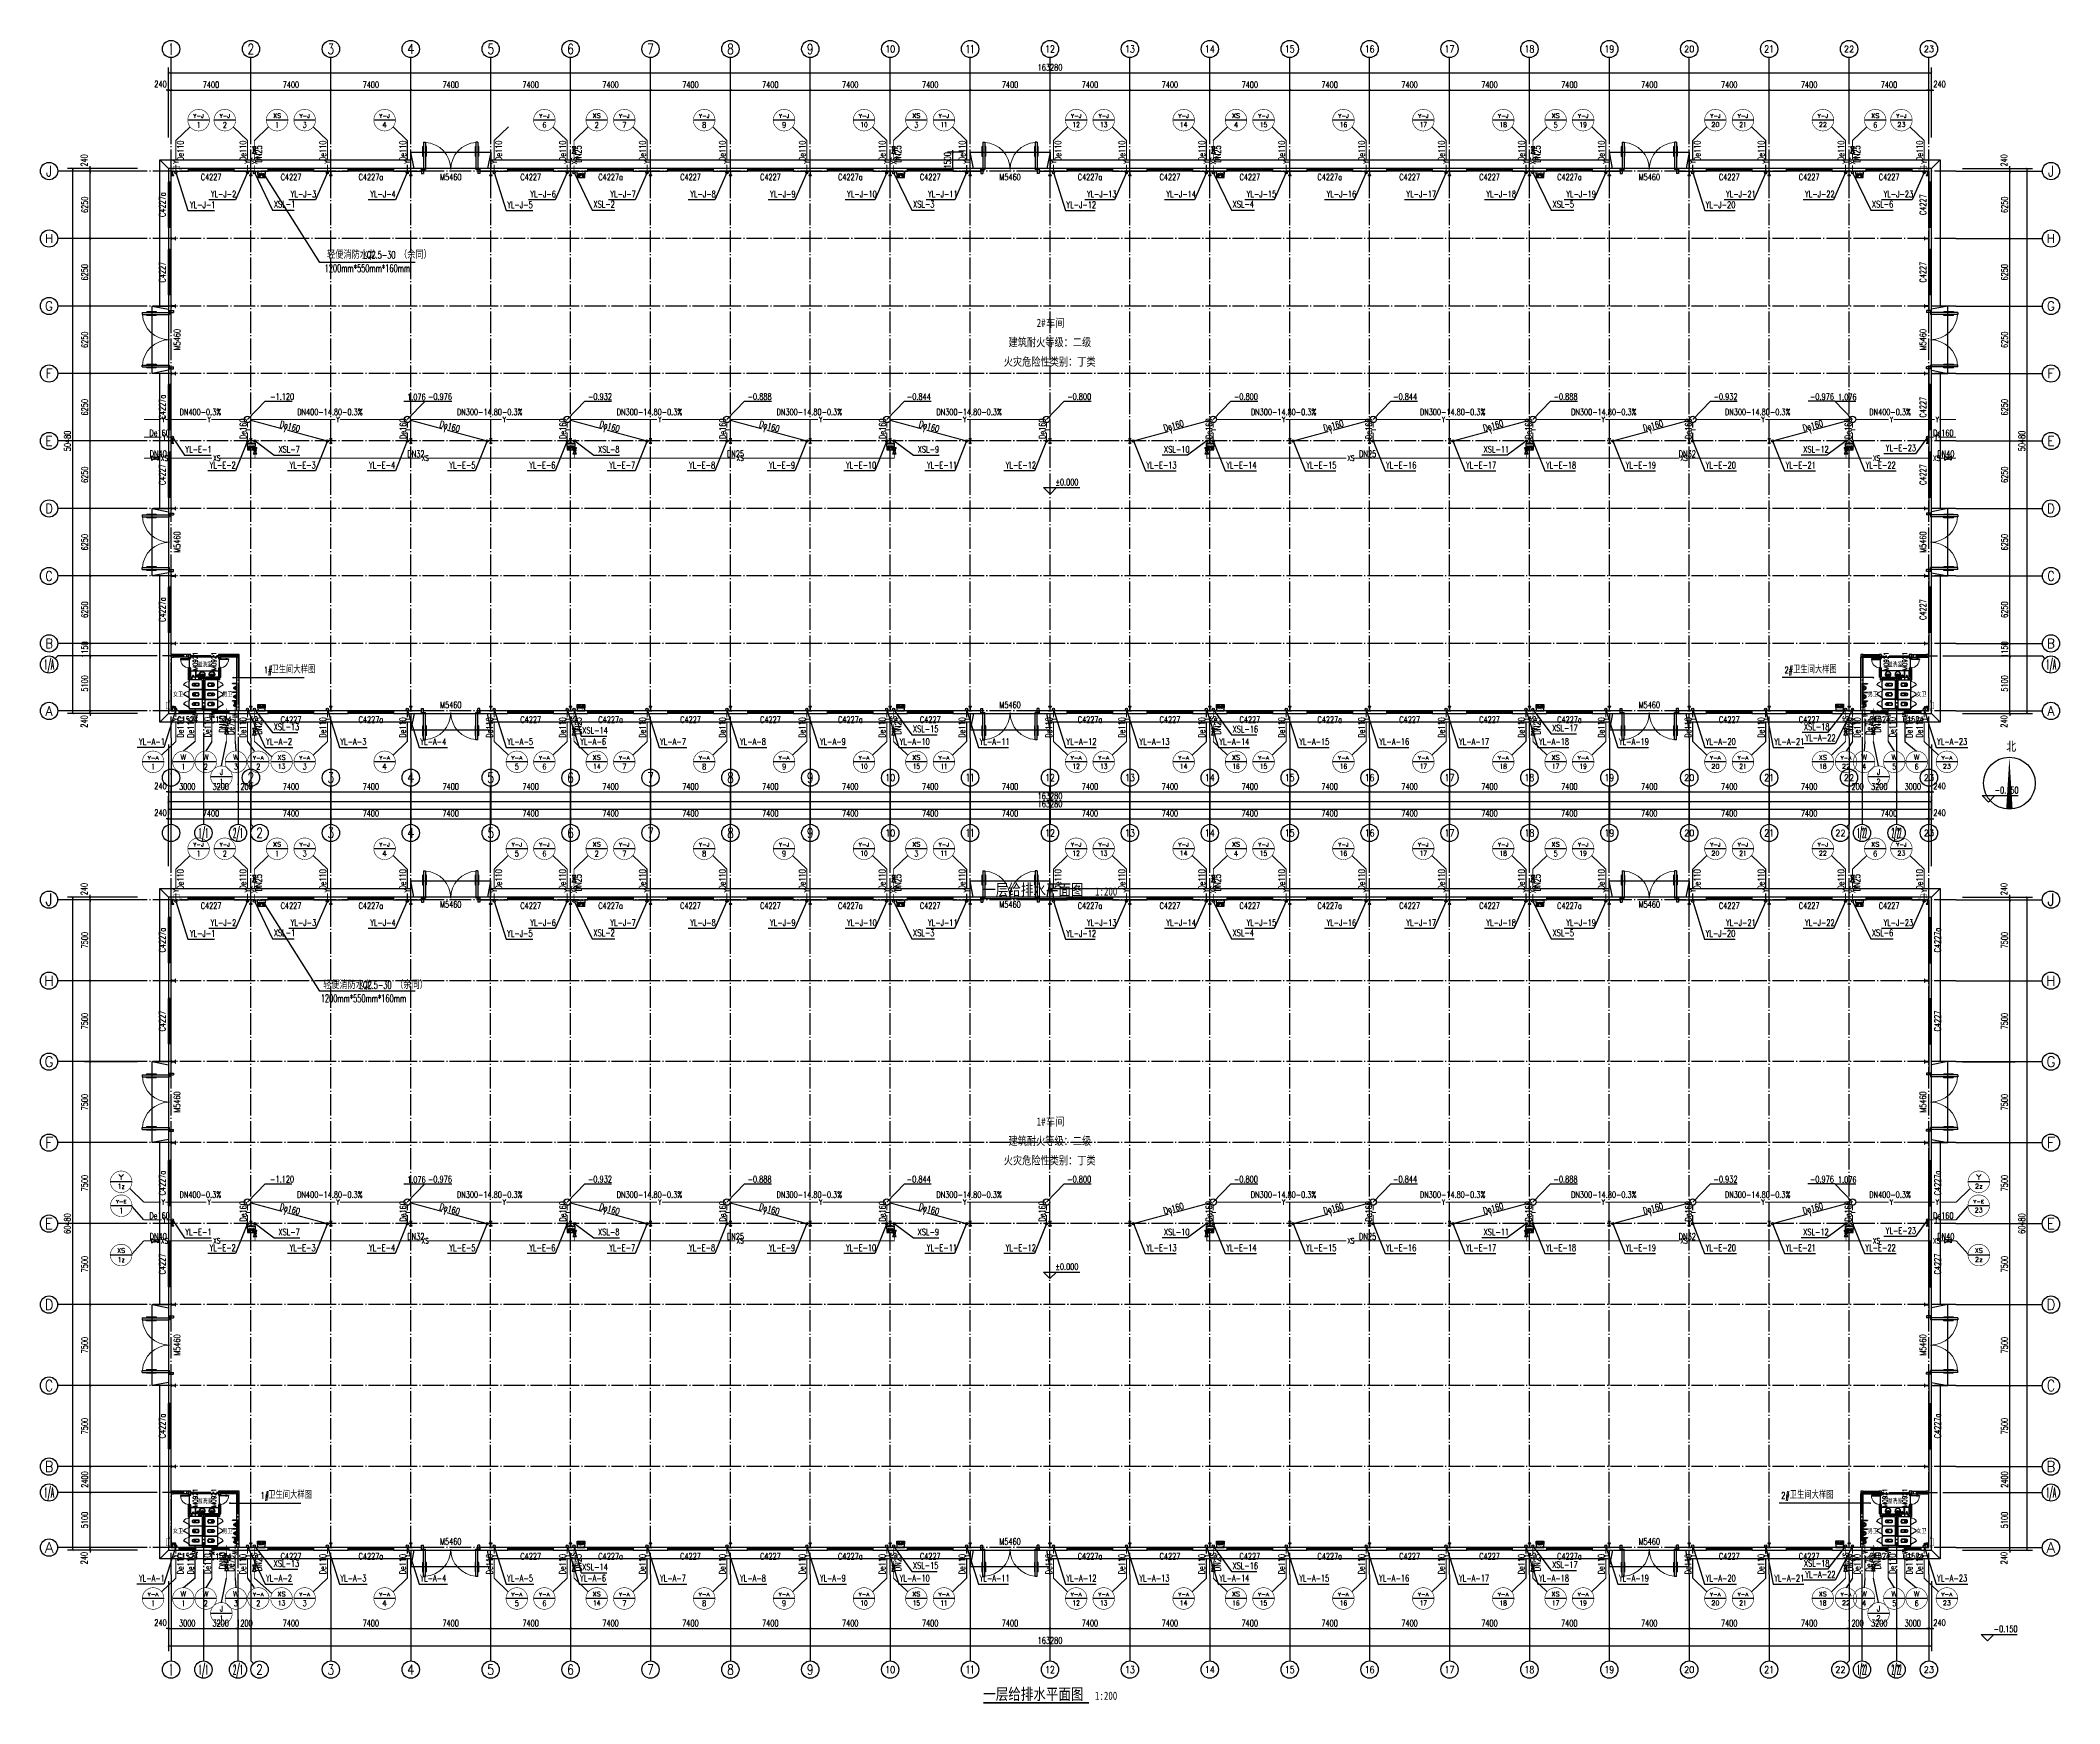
# Model space of a CAD drawing. Header units: millimetres. Extents: x 418304 to 847498, y 48187 to 111456.
# Drawn here: x 421460 to 421647.1, y 54434.8 to 54588.8 of the extents above; entities that cross this region are included whole.
import ezdxf
from ezdxf.enums import TextEntityAlignment as Align

# ---------------------------------------------------------------- set-up
doc = ezdxf.new("R2010")
doc.units = ezdxf.units.MM
doc.header["$LTSCALE"] = 1000
doc.linetypes.add('DOTE', pattern=[2.42, 2, -0.2, 0.02, -0.2])
for name, color, linetype in [('AXIS', 3, 'Continuous'), ('AXIS_TEXT', 7, 'Continuous'), ('COLUMN', 2, 'Continuous'), ('DIM_ELEV', 3, 'Continuous'), ('DIM_LEAD', 3, 'Continuous'), ('DIM_SYMB', 3, 'Continuous'), ('DIM_消防', 3, 'Continuous'), ('DIM_雨水', 3, 'Continuous'), ('DOTE', 8, 'DOTE'), ('EQUIP_地漏', 7, 'Continuous'), ('EQUIP_消防', 7, 'Continuous'), ('LVTRY', 6, 'Continuous'), ('PIPE-污水', 6, 'Continuous'), ('PIPE-消防', 1, 'Continuous'), ('PIPE-给水', 3, 'Continuous'), ('PIPE-雨水', 4, 'Continuous'), ('PUB_DIM', 3, 'Continuous'), ('PUB_TEXT', 7, 'Continuous'), ('TEXT_污水', 7, 'Continuous'), ('TEXT_消防', 7, 'Continuous'), ('TEXT_给水', 7, 'Continuous'), ('TEXT_雨水', 7, 'Continuous'), ('TWT_LEAD', 3, 'Continuous'), ('TWT_TEXT', 7, 'Continuous'), ('VALVE_消防', 7, 'Continuous'), ('VALVE_给水', 7, 'Continuous'), ('VPIPE-消防', 1, 'Continuous'), ('VPIPE-雨水', 4, 'Continuous'), ('WALL', 9, 'Continuous'), ('WALL-PARAPET', 6, 'Continuous'), ('WELL_雨水', 4, 'Continuous'), ('WINDOW', 4, 'Continuous'), ('WINDOW_TEXT', 7, 'Continuous')]:
    doc.layers.add(name, color=color, linetype=linetype)
doc.styles.add('_TCH_AXIS', font='COMPLEX', dxfattribs={"bigfont": 'GBCBIG'})
doc.styles.add('_TCH_DIM', font='SIMPLEX', dxfattribs={"bigfont": 'GBCBIG'})
doc.styles.add('_TCH_DIM_T3', font='SIMPLEX', dxfattribs={"width": 0.705882, "bigfont": 'GBCBIG'})
doc.styles.add('_TCH_WINDOW', font='SIMPLEX', dxfattribs={"height": 3.5, "bigfont": 'GBCBIG'})
doc.styles.add('_TWT_CIRCLE', font='COMPLEX', dxfattribs={"width": 1.1, "height": 3, "bigfont": 'HZTXT'})
doc.styles.add('_TWT_PIPEDN', font='SIMPLEX', dxfattribs={"width": 0.8, "height": 3, "bigfont": 'HZTXT'})
doc.styles.add('_TWT_PIPETEXT', font='SIMPLEX', dxfattribs={"width": 0.8, "height": 3.5, "bigfont": 'HZTXT'})
doc.styles.add('_TWT_SERIAL', font='COMPLEX', dxfattribs={"width": 0.8, "height": 3, "bigfont": 'HZTXT'})
doc.styles.add('COMPLEX', font='COMPLEX')
doc.styles.add('YAYA', font='', dxfattribs={"width": 0.8, "height": 1})
doc.styles.get('YAYA').set_extended_font_data('SimSun')
doc.dimstyles.new('_TCH_ARCH&&200', dxfattribs={"dimtxt": 595, "dimasz": 200, "dimexe": 500, "dimexo": 600, "dimgap": 200, "dimtad": 1, "dimdec": 0, "dimzin": 0, "dimdsep": 46, "dimtxsty": '_TCH_DIM_T3', "dimblk": 'ARCHTICK', "dimcen": 0.09, "dimclrt": 7, "dimazin": 2, "dimtfac": 1, "dimtdec": 0, "dimtix": 1, "dimtmove": 2, "dimatfit": 3, "dimfxl": 0, "dimtolj": 1, "dimtzin": 0, "dimarcsym": 0})

# ---------------------------------------------------------------- blocks, each defined once
blk = doc.blocks.new('A$C797E1D2B')
at = {"layer": 'COLUMN'}
h = blk.add_hatch(color=256, dxfattribs=at)
h.paths.add_polyline_path([(125, 400), (250, 400), (250, 388), (130, 388), (130, 200), (125, 200)])
h.paths.add_polyline_path([(0, 400), (125, 400), (125, 200), (120, 200), (120, 388), (0, 388)])
h.paths.add_polyline_path([(0, 12), (120, 12), (120, 200), (125, 200), (125, 0), (0, 0)])
h.paths.add_polyline_path([(125, 200), (130, 200), (130, 12), (250, 12), (250, 0), (125, 0)])
blk.add_lwpolyline([(250, 0), (250, 12), (130, 12), (130, 388), (250, 388), (250, 400), (0, 400), (0, 388), (120, 388), (120, 12), (0, 12), (0, 0)], close=True, dxfattribs=at)
blk = doc.blocks.new('_AXISO')
blk.add_circle((0, 0), 0.5)
at = {"layer": 'AXIS_TEXT', "style": 'COMPLEX', "width": 1.041667}
blk.add_attdef('A', text='', height=0.56, dxfattribs=at).set_placement((-0.25, -0.28), (0.25, -0.28), align=Align.FIT)
blk = doc.blocks.new('消防软管卷盘')
blk.add_lwpolyline([(4963954, 151899), (4963954, 150312), (4964641, 150312), (4964641, 151899)], close=True)
for points, const_width in [([(4964134, 151704), (4964482, 151704)], 1), ([(4964134, 151566), (4964482, 151566)], 1), ([(4964134, 151428), (4964482, 151428)], 1), ([(4964134, 151290), (4964482, 151290)], 1), ([(4964134, 151152), (4964482, 151152)], 1), ([(4964134, 151014), (4964482, 151014)], 0.1), ([(4964134, 150876), (4964482, 150876)], 1), ([(4964134, 150738), (4964482, 150738)], 1), ([(4964150, 150600), (4964499, 150600)], 1), ([(4964150, 150462), (4964499, 150462)], 1)]:
    blk.add_lwpolyline(points, dxfattribs=dict(const_width=const_width))
for centre, start, end in [((4964134, 151636), 90, 270), ((4964134, 151360), 90, 270), ((4964134, 151084), 90, 270), ((4964134, 150808), 90, 270), ((4964150, 150532), 90, 270), ((4964482, 151498), 270, 90), ((4964482, 151222), 270, 90), ((4964482, 150946), 270, 90), ((4964499, 150670), 270, 90)]:
    blk.add_arc(centre, 69, start, end)
blk = doc.blocks.new('$TwtSys$00000546')
h = blk.add_hatch()
h.set_pattern_fill('ANSI31', color=256, scale=200, style=0)
h.set_pattern_definition([(45, (-38543.802, -6670.83), (-17.67767, 17.67767), [])])
h.paths.add_polyline_path([(-65, 174), (65, 174), (65, 44), (-65, 44)])
for points in [[(0, 344), (-198, 0), (198, 0)], [(-65, 174), (65, 174), (65, 44), (-65, 44)]]:
    blk.add_lwpolyline(points, close=True)
blk = doc.blocks.new('92623')
blk.add_lwpolyline([(8910066, 83014), (8909273, 83014), (8909273, 82670), (8910066, 82670)], close=True)
at = {"xscale": -0.5, "yscale": 0.5, "zscale": 0.5, "rotation": 89.99999999998747}
blk.add_blockref('消防软管卷盘', (8985223, 2565334), dxfattribs=at)
at = {"layer": 'EQUIP_消防', "color": 8, "rotation": 180}
for p in [(8909471, 83014), (8909868, 83014)]:
    blk.add_blockref('$TwtSys$00000546', p, dxfattribs=at)
blk = doc.blocks.new('$DorLib2D$00000011')
at = {"lineweight": 13}
for p, q in [((-0.483, 0.396), (-0.483, 0.235)), ((-0.417, 0.396), (-0.417, 0.235)), ((0.417, 0.396), (0.417, 0.235)), ((0.483, 0.396), (0.483, 0.235))]:
    blk.add_line(p, q, dxfattribs=at)
for p, q in [((-0.483, 0.396), (-0.467, 0.396)), ((-0.467, 0.471), (-0.467, -0.062)), ((-0.467, 0.471), (-0.433, 0.471)), ((-0.433, 0.471), (-0.433, 0.004)), ((-0.417, 0.396), (-0.433, 0.396)), ((0.417, 0.396), (0.433, 0.396)), ((0.433, 0.471), (0.433, 0.004)), ((0.467, 0.471), (0.433, 0.471)), ((0.467, 0.471), (0.467, -0.062)), ((0.483, 0.396), (0.467, 0.396)), ((-0.5, 0.004), (-0.433, 0.004)), ((-0.5, 0.004), (-0.5, -0.062)), ((-0.483, 0.235), (-0.467, 0.235)), ((-0.417, 0.235), (-0.433, 0.235)), ((0.417, 0.235), (0.433, 0.235)), ((0.5, 0.004), (0.433, 0.004)), ((0.483, 0.235), (0.467, 0.235)), ((0.5, 0.004), (0.5, -0.062)), ((-0.5, -0.062), (-0.467, -0.062)), ((0.5, -0.062), (0.467, -0.062))]:
    blk.add_line(p, q)
for centre, start, end in [((-0.467, 0.004), 0, 85.904), ((0.467, 0.004), 94.096, 180)]:
    blk.add_arc(centre, 0.467, start, end, dxfattribs=at)
blk = doc.blocks.new('$TCHSYS$WIN2D')
for p, q in [((-0.5, 0.5), (0.5, 0.5)), ((-0.5, 0.5), (-0.5, -0.5)), ((0.5, 0.5), (0.5, -0.5)), ((0.5, 0.167), (-0.5, 0.167)), ((0.5, -0.167), (-0.5, -0.167)), ((-0.5, -0.5), (0.5, -0.5))]:
    blk.add_line(p, q)
blk = doc.blocks.new('_ArchTick')
at = {"color": 0, "linetype": 'ByBlock', "const_width": 0.15}
blk.add_lwpolyline([(-0.5, -0.5), (0.5, 0.5)], dxfattribs=at)
blk = doc.blocks.new('*D102')
at = {"layer": 'AXIS', "color": 0, "lineweight": -2}
for p, q in [((436704, 68605), (436704, 62105)), ((599984, 68605), (599984, 62105)), ((436704, 62605), (599984, 62605))]:
    blk.add_line(p, q, dxfattribs=at)
at = {"layer": 'Defpoints', "color": 0}
for p in [(436704, 69205), (599984, 69205), (599984, 62605)]:
    blk.add_point(p, dxfattribs=at)
at = {"layer": 'AXIS', "color": 0, "lineweight": -2, "xscale": 200, "yscale": 200, "zscale": 200, "rotation": 180}
blk.add_blockref('_ArchTick', (436704, 62605), dxfattribs=at)
at = {"layer": 'AXIS', "color": 0, "lineweight": -2, "xscale": 200, "yscale": 200, "zscale": 200}
blk.add_blockref('_ArchTick', (599984, 62605), dxfattribs=at)
at = {"layer": 'AXIS', "color": 7, "insert": (518344, 63103), "char_height": 595, "attachment_point": 5, "style": '_TCH_DIM_T3'}
blk.add_mtext('\\A1;163280', dxfattribs=at)
blk = doc.blocks.new('*D103')
at = {"layer": 'AXIS', "color": 0, "lineweight": -2}
for p, q in [((436704, 68605), (436704, 63705)), ((436944, 68605), (436944, 63705)), ((436704, 64205), (436504, 64205)), ((436704, 64205), (436944, 64205)), ((436944, 64205), (437144, 64205))]:
    blk.add_line(p, q, dxfattribs=at)
at = {"layer": 'Defpoints', "color": 0}
for p in [(436704, 69205), (436944, 69205), (436944, 64205)]:
    blk.add_point(p, dxfattribs=at)
at = {"layer": 'AXIS', "color": 0, "lineweight": -2, "xscale": 200, "yscale": 200, "zscale": 200}
blk.add_blockref('_ArchTick', (436704, 64205), dxfattribs=at)
at = {"layer": 'AXIS', "color": 0, "lineweight": -2, "xscale": 200, "yscale": 200, "zscale": 200, "rotation": 180}
blk.add_blockref('_ArchTick', (436944, 64205), dxfattribs=at)
at = {"layer": 'AXIS', "color": 7, "insert": (435964, 64755), "char_height": 595, "attachment_point": 5, "style": '_TCH_DIM_T3'}
blk.add_mtext('\\A1;240', dxfattribs=at)
blk = doc.blocks.new('*D104')
at = {"layer": 'AXIS', "color": 0, "lineweight": -2}
for p, q in [((436944, 68605), (436944, 63705)), ((439944, 68605), (439944, 63705)), ((436944, 64205), (439944, 64205))]:
    blk.add_line(p, q, dxfattribs=at)
at = {"layer": 'Defpoints', "color": 0}
for p in [(436944, 69205), (439944, 69205), (439944, 64205)]:
    blk.add_point(p, dxfattribs=at)
at = {"layer": 'AXIS', "color": 0, "lineweight": -2, "xscale": 200, "yscale": 200, "zscale": 200, "rotation": 180}
blk.add_blockref('_ArchTick', (436944, 64205), dxfattribs=at)
at = {"layer": 'AXIS', "color": 0, "lineweight": -2, "xscale": 200, "yscale": 200, "zscale": 200}
blk.add_blockref('_ArchTick', (439944, 64205), dxfattribs=at)
at = {"layer": 'AXIS', "color": 7, "insert": (438444, 64703), "char_height": 595, "attachment_point": 5, "style": '_TCH_DIM_T3'}
blk.add_mtext('\\A1;3000', dxfattribs=at)
blk = doc.blocks.new('*D105')
at = {"layer": 'AXIS', "color": 0, "lineweight": -2}
for p, q in [((439944, 68605), (439944, 63705)), ((443144, 68605), (443144, 63705)), ((439944, 64205), (443144, 64205))]:
    blk.add_line(p, q, dxfattribs=at)
at = {"layer": 'Defpoints', "color": 0}
for p in [(439944, 69205), (443144, 69205), (443144, 64205)]:
    blk.add_point(p, dxfattribs=at)
at = {"layer": 'AXIS', "color": 0, "lineweight": -2, "xscale": 200, "yscale": 200, "zscale": 200, "rotation": 180}
blk.add_blockref('_ArchTick', (439944, 64205), dxfattribs=at)
at = {"layer": 'AXIS', "color": 0, "lineweight": -2, "xscale": 200, "yscale": 200, "zscale": 200}
blk.add_blockref('_ArchTick', (443144, 64205), dxfattribs=at)
at = {"layer": 'AXIS', "color": 7, "insert": (441544, 64703), "char_height": 595, "attachment_point": 5, "style": '_TCH_DIM_T3'}
blk.add_mtext('\\A1;3200', dxfattribs=at)
blk = doc.blocks.new('*D106')
at = {"layer": 'AXIS', "color": 0, "lineweight": -2}
for p, q in [((443144, 68605), (443144, 63705)), ((444344, 68605), (444344, 63705)), ((443144, 64205), (442944, 64205)), ((443144, 64205), (444344, 64205)), ((444344, 64205), (444544, 64205))]:
    blk.add_line(p, q, dxfattribs=at)
at = {"layer": 'Defpoints', "color": 0}
for p in [(443144, 69205), (444344, 69205), (444344, 64205)]:
    blk.add_point(p, dxfattribs=at)
at = {"layer": 'AXIS', "color": 0, "lineweight": -2, "xscale": 200, "yscale": 200, "zscale": 200}
blk.add_blockref('_ArchTick', (443144, 64205), dxfattribs=at)
at = {"layer": 'AXIS', "color": 0, "lineweight": -2, "xscale": 200, "yscale": 200, "zscale": 200, "rotation": 180}
blk.add_blockref('_ArchTick', (444344, 64205), dxfattribs=at)
at = {"layer": 'AXIS', "color": 7, "insert": (443744, 64703), "char_height": 595, "attachment_point": 5, "style": '_TCH_DIM_T3'}
blk.add_mtext('\\A1;1200', dxfattribs=at)
blk = doc.blocks.new('*D107')
at = {"layer": 'AXIS', "color": 0, "lineweight": -2}
for p, q in [((444344, 68605), (444344, 63705)), ((451744, 68605), (451744, 63705)), ((444344, 64205), (451744, 64205))]:
    blk.add_line(p, q, dxfattribs=at)
at = {"layer": 'Defpoints', "color": 0}
for p in [(444344, 69205), (451744, 69205), (451744, 64205)]:
    blk.add_point(p, dxfattribs=at)
at = {"layer": 'AXIS', "color": 0, "lineweight": -2, "xscale": 200, "yscale": 200, "zscale": 200, "rotation": 180}
blk.add_blockref('_ArchTick', (444344, 64205), dxfattribs=at)
at = {"layer": 'AXIS', "color": 0, "lineweight": -2, "xscale": 200, "yscale": 200, "zscale": 200}
blk.add_blockref('_ArchTick', (451744, 64205), dxfattribs=at)
at = {"layer": 'AXIS', "color": 7, "insert": (448044, 64703), "char_height": 595, "attachment_point": 5, "style": '_TCH_DIM_T3'}
blk.add_mtext('\\A1;7400', dxfattribs=at)
blk = doc.blocks.new('*D108')
at = {"layer": 'AXIS', "color": 0, "lineweight": -2}
for p, q in [((451744, 68605), (451744, 63705)), ((459144, 68605), (459144, 63705)), ((451744, 64205), (459144, 64205))]:
    blk.add_line(p, q, dxfattribs=at)
at = {"layer": 'Defpoints', "color": 0}
for p in [(451744, 69205), (459144, 69205), (459144, 64205)]:
    blk.add_point(p, dxfattribs=at)
at = {"layer": 'AXIS', "color": 0, "lineweight": -2, "xscale": 200, "yscale": 200, "zscale": 200, "rotation": 180}
blk.add_blockref('_ArchTick', (451744, 64205), dxfattribs=at)
at = {"layer": 'AXIS', "color": 0, "lineweight": -2, "xscale": 200, "yscale": 200, "zscale": 200}
blk.add_blockref('_ArchTick', (459144, 64205), dxfattribs=at)
at = {"layer": 'AXIS', "color": 7, "insert": (455444, 64703), "char_height": 595, "attachment_point": 5, "style": '_TCH_DIM_T3'}
blk.add_mtext('\\A1;7400', dxfattribs=at)
blk = doc.blocks.new('*D109')
at = {"layer": 'AXIS', "color": 0, "lineweight": -2}
for p, q in [((459144, 68605), (459144, 63705)), ((466544, 68605), (466544, 63705)), ((459144, 64205), (466544, 64205))]:
    blk.add_line(p, q, dxfattribs=at)
at = {"layer": 'Defpoints', "color": 0}
for p in [(459144, 69205), (466544, 69205), (466544, 64205)]:
    blk.add_point(p, dxfattribs=at)
at = {"layer": 'AXIS', "color": 0, "lineweight": -2, "xscale": 200, "yscale": 200, "zscale": 200, "rotation": 180}
blk.add_blockref('_ArchTick', (459144, 64205), dxfattribs=at)
at = {"layer": 'AXIS', "color": 0, "lineweight": -2, "xscale": 200, "yscale": 200, "zscale": 200}
blk.add_blockref('_ArchTick', (466544, 64205), dxfattribs=at)
at = {"layer": 'AXIS', "color": 7, "insert": (462844, 64703), "char_height": 595, "attachment_point": 5, "style": '_TCH_DIM_T3'}
blk.add_mtext('\\A1;7400', dxfattribs=at)
blk = doc.blocks.new('*D110')
at = {"layer": 'AXIS', "color": 0, "lineweight": -2}
for p, q in [((466544, 68605), (466544, 63705)), ((473944, 68605), (473944, 63705)), ((466544, 64205), (473944, 64205))]:
    blk.add_line(p, q, dxfattribs=at)
at = {"layer": 'Defpoints', "color": 0}
for p in [(466544, 69205), (473944, 69205), (473944, 64205)]:
    blk.add_point(p, dxfattribs=at)
at = {"layer": 'AXIS', "color": 0, "lineweight": -2, "xscale": 200, "yscale": 200, "zscale": 200, "rotation": 180}
blk.add_blockref('_ArchTick', (466544, 64205), dxfattribs=at)
at = {"layer": 'AXIS', "color": 0, "lineweight": -2, "xscale": 200, "yscale": 200, "zscale": 200}
blk.add_blockref('_ArchTick', (473944, 64205), dxfattribs=at)
at = {"layer": 'AXIS', "color": 7, "insert": (470244, 64703), "char_height": 595, "attachment_point": 5, "style": '_TCH_DIM_T3'}
blk.add_mtext('\\A1;7400', dxfattribs=at)
blk = doc.blocks.new('*D111')
at = {"layer": 'AXIS', "color": 0, "lineweight": -2}
for p, q in [((473944, 68605), (473944, 63705)), ((481344, 68605), (481344, 63705)), ((473944, 64205), (481344, 64205))]:
    blk.add_line(p, q, dxfattribs=at)
at = {"layer": 'Defpoints', "color": 0}
for p in [(473944, 69205), (481344, 69205), (481344, 64205)]:
    blk.add_point(p, dxfattribs=at)
at = {"layer": 'AXIS', "color": 0, "lineweight": -2, "xscale": 200, "yscale": 200, "zscale": 200, "rotation": 180}
blk.add_blockref('_ArchTick', (473944, 64205), dxfattribs=at)
at = {"layer": 'AXIS', "color": 0, "lineweight": -2, "xscale": 200, "yscale": 200, "zscale": 200}
blk.add_blockref('_ArchTick', (481344, 64205), dxfattribs=at)
at = {"layer": 'AXIS', "color": 7, "insert": (477644, 64703), "char_height": 595, "attachment_point": 5, "style": '_TCH_DIM_T3'}
blk.add_mtext('\\A1;7400', dxfattribs=at)
blk = doc.blocks.new('*D112')
at = {"layer": 'AXIS', "color": 0, "lineweight": -2}
for p, q in [((481344, 68605), (481344, 63705)), ((488744, 68605), (488744, 63705)), ((481344, 64205), (488744, 64205))]:
    blk.add_line(p, q, dxfattribs=at)
at = {"layer": 'Defpoints', "color": 0}
for p in [(481344, 69205), (488744, 69205), (488744, 64205)]:
    blk.add_point(p, dxfattribs=at)
at = {"layer": 'AXIS', "color": 0, "lineweight": -2, "xscale": 200, "yscale": 200, "zscale": 200, "rotation": 180}
blk.add_blockref('_ArchTick', (481344, 64205), dxfattribs=at)
at = {"layer": 'AXIS', "color": 0, "lineweight": -2, "xscale": 200, "yscale": 200, "zscale": 200}
blk.add_blockref('_ArchTick', (488744, 64205), dxfattribs=at)
at = {"layer": 'AXIS', "color": 7, "insert": (485044, 64703), "char_height": 595, "attachment_point": 5, "style": '_TCH_DIM_T3'}
blk.add_mtext('\\A1;7400', dxfattribs=at)
blk = doc.blocks.new('*D113')
at = {"layer": 'AXIS', "color": 0, "lineweight": -2}
for p, q in [((488744, 68605), (488744, 63705)), ((496144, 68605), (496144, 63705)), ((488744, 64205), (496144, 64205))]:
    blk.add_line(p, q, dxfattribs=at)
at = {"layer": 'Defpoints', "color": 0}
for p in [(488744, 69205), (496144, 69205), (496144, 64205)]:
    blk.add_point(p, dxfattribs=at)
at = {"layer": 'AXIS', "color": 0, "lineweight": -2, "xscale": 200, "yscale": 200, "zscale": 200, "rotation": 180}
blk.add_blockref('_ArchTick', (488744, 64205), dxfattribs=at)
at = {"layer": 'AXIS', "color": 0, "lineweight": -2, "xscale": 200, "yscale": 200, "zscale": 200}
blk.add_blockref('_ArchTick', (496144, 64205), dxfattribs=at)
at = {"layer": 'AXIS', "color": 7, "insert": (492444, 64703), "char_height": 595, "attachment_point": 5, "style": '_TCH_DIM_T3'}
blk.add_mtext('\\A1;7400', dxfattribs=at)
blk = doc.blocks.new('*D114')
at = {"layer": 'AXIS', "color": 0, "lineweight": -2}
for p, q in [((496144, 68605), (496144, 63705)), ((503544, 68605), (503544, 63705)), ((496144, 64205), (503544, 64205))]:
    blk.add_line(p, q, dxfattribs=at)
at = {"layer": 'Defpoints', "color": 0}
for p in [(496144, 69205), (503544, 69205), (503544, 64205)]:
    blk.add_point(p, dxfattribs=at)
at = {"layer": 'AXIS', "color": 0, "lineweight": -2, "xscale": 200, "yscale": 200, "zscale": 200, "rotation": 180}
blk.add_blockref('_ArchTick', (496144, 64205), dxfattribs=at)
at = {"layer": 'AXIS', "color": 0, "lineweight": -2, "xscale": 200, "yscale": 200, "zscale": 200}
blk.add_blockref('_ArchTick', (503544, 64205), dxfattribs=at)
at = {"layer": 'AXIS', "color": 7, "insert": (499844, 64703), "char_height": 595, "attachment_point": 5, "style": '_TCH_DIM_T3'}
blk.add_mtext('\\A1;7400', dxfattribs=at)
blk = doc.blocks.new('*D115')
at = {"layer": 'AXIS', "color": 0, "lineweight": -2}
for p, q in [((503544, 68605), (503544, 63705)), ((510944, 68605), (510944, 63705)), ((503544, 64205), (510944, 64205))]:
    blk.add_line(p, q, dxfattribs=at)
at = {"layer": 'Defpoints', "color": 0}
for p in [(503544, 69205), (510944, 69205), (510944, 64205)]:
    blk.add_point(p, dxfattribs=at)
at = {"layer": 'AXIS', "color": 0, "lineweight": -2, "xscale": 200, "yscale": 200, "zscale": 200, "rotation": 180}
blk.add_blockref('_ArchTick', (503544, 64205), dxfattribs=at)
at = {"layer": 'AXIS', "color": 0, "lineweight": -2, "xscale": 200, "yscale": 200, "zscale": 200}
blk.add_blockref('_ArchTick', (510944, 64205), dxfattribs=at)
at = {"layer": 'AXIS', "color": 7, "insert": (507244, 64703), "char_height": 595, "attachment_point": 5, "style": '_TCH_DIM_T3'}
blk.add_mtext('\\A1;7400', dxfattribs=at)
blk = doc.blocks.new('*D116')
at = {"layer": 'AXIS', "color": 0, "lineweight": -2}
for p, q in [((510944, 68605), (510944, 63705)), ((518344, 68605), (518344, 63705)), ((510944, 64205), (518344, 64205))]:
    blk.add_line(p, q, dxfattribs=at)
at = {"layer": 'Defpoints', "color": 0}
for p in [(510944, 69205), (518344, 69205), (518344, 64205)]:
    blk.add_point(p, dxfattribs=at)
at = {"layer": 'AXIS', "color": 0, "lineweight": -2, "xscale": 200, "yscale": 200, "zscale": 200, "rotation": 180}
blk.add_blockref('_ArchTick', (510944, 64205), dxfattribs=at)
at = {"layer": 'AXIS', "color": 0, "lineweight": -2, "xscale": 200, "yscale": 200, "zscale": 200}
blk.add_blockref('_ArchTick', (518344, 64205), dxfattribs=at)
at = {"layer": 'AXIS', "color": 7, "insert": (514644, 64703), "char_height": 595, "attachment_point": 5, "style": '_TCH_DIM_T3'}
blk.add_mtext('\\A1;7400', dxfattribs=at)
blk = doc.blocks.new('*D117')
at = {"layer": 'AXIS', "color": 0, "lineweight": -2}
for p, q in [((518344, 68605), (518344, 63705)), ((525744, 68605), (525744, 63705)), ((518344, 64205), (525744, 64205))]:
    blk.add_line(p, q, dxfattribs=at)
at = {"layer": 'Defpoints', "color": 0}
for p in [(518344, 69205), (525744, 69205), (525744, 64205)]:
    blk.add_point(p, dxfattribs=at)
at = {"layer": 'AXIS', "color": 0, "lineweight": -2, "xscale": 200, "yscale": 200, "zscale": 200, "rotation": 180}
blk.add_blockref('_ArchTick', (518344, 64205), dxfattribs=at)
at = {"layer": 'AXIS', "color": 0, "lineweight": -2, "xscale": 200, "yscale": 200, "zscale": 200}
blk.add_blockref('_ArchTick', (525744, 64205), dxfattribs=at)
at = {"layer": 'AXIS', "color": 7, "insert": (522044, 64703), "char_height": 595, "attachment_point": 5, "style": '_TCH_DIM_T3'}
blk.add_mtext('\\A1;7400', dxfattribs=at)
blk = doc.blocks.new('*D118')
at = {"layer": 'AXIS', "color": 0, "lineweight": -2}
for p, q in [((525744, 68605), (525744, 63705)), ((533144, 68605), (533144, 63705)), ((525744, 64205), (533144, 64205))]:
    blk.add_line(p, q, dxfattribs=at)
at = {"layer": 'Defpoints', "color": 0}
for p in [(525744, 69205), (533144, 69205), (533144, 64205)]:
    blk.add_point(p, dxfattribs=at)
at = {"layer": 'AXIS', "color": 0, "lineweight": -2, "xscale": 200, "yscale": 200, "zscale": 200, "rotation": 180}
blk.add_blockref('_ArchTick', (525744, 64205), dxfattribs=at)
at = {"layer": 'AXIS', "color": 0, "lineweight": -2, "xscale": 200, "yscale": 200, "zscale": 200}
blk.add_blockref('_ArchTick', (533144, 64205), dxfattribs=at)
at = {"layer": 'AXIS', "color": 7, "insert": (529444, 64703), "char_height": 595, "attachment_point": 5, "style": '_TCH_DIM_T3'}
blk.add_mtext('\\A1;7400', dxfattribs=at)
blk = doc.blocks.new('*D119')
at = {"layer": 'AXIS', "color": 0, "lineweight": -2}
for p, q in [((533144, 68605), (533144, 63705)), ((540544, 68605), (540544, 63705)), ((533144, 64205), (540544, 64205))]:
    blk.add_line(p, q, dxfattribs=at)
at = {"layer": 'Defpoints', "color": 0}
for p in [(533144, 69205), (540544, 69205), (540544, 64205)]:
    blk.add_point(p, dxfattribs=at)
at = {"layer": 'AXIS', "color": 0, "lineweight": -2, "xscale": 200, "yscale": 200, "zscale": 200, "rotation": 180}
blk.add_blockref('_ArchTick', (533144, 64205), dxfattribs=at)
at = {"layer": 'AXIS', "color": 0, "lineweight": -2, "xscale": 200, "yscale": 200, "zscale": 200}
blk.add_blockref('_ArchTick', (540544, 64205), dxfattribs=at)
at = {"layer": 'AXIS', "color": 7, "insert": (536844, 64703), "char_height": 595, "attachment_point": 5, "style": '_TCH_DIM_T3'}
blk.add_mtext('\\A1;7400', dxfattribs=at)
blk = doc.blocks.new('*D120')
at = {"layer": 'AXIS', "color": 0, "lineweight": -2}
for p, q in [((540544, 68605), (540544, 63705)), ((547944, 68605), (547944, 63705)), ((540544, 64205), (547944, 64205))]:
    blk.add_line(p, q, dxfattribs=at)
at = {"layer": 'Defpoints', "color": 0}
for p in [(540544, 69205), (547944, 69205), (547944, 64205)]:
    blk.add_point(p, dxfattribs=at)
at = {"layer": 'AXIS', "color": 0, "lineweight": -2, "xscale": 200, "yscale": 200, "zscale": 200, "rotation": 180}
blk.add_blockref('_ArchTick', (540544, 64205), dxfattribs=at)
at = {"layer": 'AXIS', "color": 0, "lineweight": -2, "xscale": 200, "yscale": 200, "zscale": 200}
blk.add_blockref('_ArchTick', (547944, 64205), dxfattribs=at)
at = {"layer": 'AXIS', "color": 7, "insert": (544244, 64703), "char_height": 595, "attachment_point": 5, "style": '_TCH_DIM_T3'}
blk.add_mtext('\\A1;7400', dxfattribs=at)
blk = doc.blocks.new('*D121')
at = {"layer": 'AXIS', "color": 0, "lineweight": -2}
for p, q in [((547944, 68605), (547944, 63705)), ((555344, 68605), (555344, 63705)), ((547944, 64205), (555344, 64205))]:
    blk.add_line(p, q, dxfattribs=at)
at = {"layer": 'Defpoints', "color": 0}
for p in [(547944, 69205), (555344, 69205), (555344, 64205)]:
    blk.add_point(p, dxfattribs=at)
at = {"layer": 'AXIS', "color": 0, "lineweight": -2, "xscale": 200, "yscale": 200, "zscale": 200, "rotation": 180}
blk.add_blockref('_ArchTick', (547944, 64205), dxfattribs=at)
at = {"layer": 'AXIS', "color": 0, "lineweight": -2, "xscale": 200, "yscale": 200, "zscale": 200}
blk.add_blockref('_ArchTick', (555344, 64205), dxfattribs=at)
at = {"layer": 'AXIS', "color": 7, "insert": (551644, 64703), "char_height": 595, "attachment_point": 5, "style": '_TCH_DIM_T3'}
blk.add_mtext('\\A1;7400', dxfattribs=at)
blk = doc.blocks.new('*D122')
at = {"layer": 'AXIS', "color": 0, "lineweight": -2}
for p, q in [((555344, 68605), (555344, 63705)), ((562744, 68605), (562744, 63705)), ((555344, 64205), (562744, 64205))]:
    blk.add_line(p, q, dxfattribs=at)
at = {"layer": 'Defpoints', "color": 0}
for p in [(555344, 69205), (562744, 69205), (562744, 64205)]:
    blk.add_point(p, dxfattribs=at)
at = {"layer": 'AXIS', "color": 0, "lineweight": -2, "xscale": 200, "yscale": 200, "zscale": 200, "rotation": 180}
blk.add_blockref('_ArchTick', (555344, 64205), dxfattribs=at)
at = {"layer": 'AXIS', "color": 0, "lineweight": -2, "xscale": 200, "yscale": 200, "zscale": 200}
blk.add_blockref('_ArchTick', (562744, 64205), dxfattribs=at)
at = {"layer": 'AXIS', "color": 7, "insert": (559044, 64703), "char_height": 595, "attachment_point": 5, "style": '_TCH_DIM_T3'}
blk.add_mtext('\\A1;7400', dxfattribs=at)
blk = doc.blocks.new('*D123')
at = {"layer": 'AXIS', "color": 0, "lineweight": -2}
for p, q in [((562744, 68605), (562744, 63705)), ((570144, 68605), (570144, 63705)), ((562744, 64205), (570144, 64205))]:
    blk.add_line(p, q, dxfattribs=at)
at = {"layer": 'Defpoints', "color": 0}
for p in [(562744, 69205), (570144, 69205), (570144, 64205)]:
    blk.add_point(p, dxfattribs=at)
at = {"layer": 'AXIS', "color": 0, "lineweight": -2, "xscale": 200, "yscale": 200, "zscale": 200, "rotation": 180}
blk.add_blockref('_ArchTick', (562744, 64205), dxfattribs=at)
at = {"layer": 'AXIS', "color": 0, "lineweight": -2, "xscale": 200, "yscale": 200, "zscale": 200}
blk.add_blockref('_ArchTick', (570144, 64205), dxfattribs=at)
at = {"layer": 'AXIS', "color": 7, "insert": (566444, 64703), "char_height": 595, "attachment_point": 5, "style": '_TCH_DIM_T3'}
blk.add_mtext('\\A1;7400', dxfattribs=at)
blk = doc.blocks.new('*D124')
at = {"layer": 'AXIS', "color": 0, "lineweight": -2}
for p, q in [((570144, 68605), (570144, 63705)), ((577544, 68605), (577544, 63705)), ((570144, 64205), (577544, 64205))]:
    blk.add_line(p, q, dxfattribs=at)
at = {"layer": 'Defpoints', "color": 0}
for p in [(570144, 69205), (577544, 69205), (577544, 64205)]:
    blk.add_point(p, dxfattribs=at)
at = {"layer": 'AXIS', "color": 0, "lineweight": -2, "xscale": 200, "yscale": 200, "zscale": 200, "rotation": 180}
blk.add_blockref('_ArchTick', (570144, 64205), dxfattribs=at)
at = {"layer": 'AXIS', "color": 0, "lineweight": -2, "xscale": 200, "yscale": 200, "zscale": 200}
blk.add_blockref('_ArchTick', (577544, 64205), dxfattribs=at)
at = {"layer": 'AXIS', "color": 7, "insert": (573844, 64703), "char_height": 595, "attachment_point": 5, "style": '_TCH_DIM_T3'}
blk.add_mtext('\\A1;7400', dxfattribs=at)
blk = doc.blocks.new('*D125')
at = {"layer": 'AXIS', "color": 0, "lineweight": -2}
for p, q in [((577544, 68605), (577544, 63705)), ((584944, 68605), (584944, 63705)), ((577544, 64205), (584944, 64205))]:
    blk.add_line(p, q, dxfattribs=at)
at = {"layer": 'Defpoints', "color": 0}
for p in [(577544, 69205), (584944, 69205), (584944, 64205)]:
    blk.add_point(p, dxfattribs=at)
at = {"layer": 'AXIS', "color": 0, "lineweight": -2, "xscale": 200, "yscale": 200, "zscale": 200, "rotation": 180}
blk.add_blockref('_ArchTick', (577544, 64205), dxfattribs=at)
at = {"layer": 'AXIS', "color": 0, "lineweight": -2, "xscale": 200, "yscale": 200, "zscale": 200}
blk.add_blockref('_ArchTick', (584944, 64205), dxfattribs=at)
at = {"layer": 'AXIS', "color": 7, "insert": (581244, 64703), "char_height": 595, "attachment_point": 5, "style": '_TCH_DIM_T3'}
blk.add_mtext('\\A1;7400', dxfattribs=at)
blk = doc.blocks.new('*D126')
at = {"layer": 'AXIS', "color": 0, "lineweight": -2}
for p, q in [((584944, 68605), (584944, 63705)), ((592344, 68605), (592344, 63705)), ((584944, 64205), (592344, 64205))]:
    blk.add_line(p, q, dxfattribs=at)
at = {"layer": 'Defpoints', "color": 0}
for p in [(584944, 69205), (592344, 69205), (592344, 64205)]:
    blk.add_point(p, dxfattribs=at)
at = {"layer": 'AXIS', "color": 0, "lineweight": -2, "xscale": 200, "yscale": 200, "zscale": 200, "rotation": 180}
blk.add_blockref('_ArchTick', (584944, 64205), dxfattribs=at)
at = {"layer": 'AXIS', "color": 0, "lineweight": -2, "xscale": 200, "yscale": 200, "zscale": 200}
blk.add_blockref('_ArchTick', (592344, 64205), dxfattribs=at)
at = {"layer": 'AXIS', "color": 7, "insert": (588644, 64703), "char_height": 595, "attachment_point": 5, "style": '_TCH_DIM_T3'}
blk.add_mtext('\\A1;7400', dxfattribs=at)
blk = doc.blocks.new('*D127')
at = {"layer": 'AXIS', "color": 0, "lineweight": -2}
for p, q in [((592344, 68605), (592344, 63705)), ((593544, 68605), (593544, 63705)), ((592344, 64205), (592144, 64205)), ((592344, 64205), (593544, 64205)), ((593544, 64205), (593744, 64205))]:
    blk.add_line(p, q, dxfattribs=at)
at = {"layer": 'Defpoints', "color": 0}
for p in [(592344, 69205), (593544, 69205), (593544, 64205)]:
    blk.add_point(p, dxfattribs=at)
at = {"layer": 'AXIS', "color": 0, "lineweight": -2, "xscale": 200, "yscale": 200, "zscale": 200}
blk.add_blockref('_ArchTick', (592344, 64205), dxfattribs=at)
at = {"layer": 'AXIS', "color": 0, "lineweight": -2, "xscale": 200, "yscale": 200, "zscale": 200, "rotation": 180}
blk.add_blockref('_ArchTick', (593544, 64205), dxfattribs=at)
at = {"layer": 'AXIS', "color": 7, "insert": (592944, 64703), "char_height": 595, "attachment_point": 5, "style": '_TCH_DIM_T3'}
blk.add_mtext('\\A1;1200', dxfattribs=at)
blk = doc.blocks.new('*D128')
at = {"layer": 'AXIS', "color": 0, "lineweight": -2}
for p, q in [((593544, 68605), (593544, 63705)), ((596744, 68605), (596744, 63705)), ((593544, 64205), (596744, 64205))]:
    blk.add_line(p, q, dxfattribs=at)
at = {"layer": 'Defpoints', "color": 0}
for p in [(593544, 69205), (596744, 69205), (596744, 64205)]:
    blk.add_point(p, dxfattribs=at)
at = {"layer": 'AXIS', "color": 0, "lineweight": -2, "xscale": 200, "yscale": 200, "zscale": 200, "rotation": 180}
blk.add_blockref('_ArchTick', (593544, 64205), dxfattribs=at)
at = {"layer": 'AXIS', "color": 0, "lineweight": -2, "xscale": 200, "yscale": 200, "zscale": 200}
blk.add_blockref('_ArchTick', (596744, 64205), dxfattribs=at)
at = {"layer": 'AXIS', "color": 7, "insert": (595144, 64703), "char_height": 595, "attachment_point": 5, "style": '_TCH_DIM_T3'}
blk.add_mtext('\\A1;3200', dxfattribs=at)
blk = doc.blocks.new('*D129')
at = {"layer": 'AXIS', "color": 0, "lineweight": -2}
for p, q in [((596744, 68605), (596744, 63705)), ((599744, 68605), (599744, 63705)), ((596744, 64205), (599744, 64205))]:
    blk.add_line(p, q, dxfattribs=at)
at = {"layer": 'Defpoints', "color": 0}
for p in [(596744, 69205), (599744, 69205), (599744, 64205)]:
    blk.add_point(p, dxfattribs=at)
at = {"layer": 'AXIS', "color": 0, "lineweight": -2, "xscale": 200, "yscale": 200, "zscale": 200, "rotation": 180}
blk.add_blockref('_ArchTick', (596744, 64205), dxfattribs=at)
at = {"layer": 'AXIS', "color": 0, "lineweight": -2, "xscale": 200, "yscale": 200, "zscale": 200}
blk.add_blockref('_ArchTick', (599744, 64205), dxfattribs=at)
at = {"layer": 'AXIS', "color": 7, "insert": (598244, 64703), "char_height": 595, "attachment_point": 5, "style": '_TCH_DIM_T3'}
blk.add_mtext('\\A1;3000', dxfattribs=at)
blk = doc.blocks.new('*D130')
at = {"layer": 'AXIS', "color": 0, "lineweight": -2}
for p, q in [((599744, 68605), (599744, 63705)), ((599984, 68605), (599984, 63705)), ((599744, 64205), (599544, 64205)), ((599744, 64205), (599984, 64205)), ((599984, 64205), (600184, 64205))]:
    blk.add_line(p, q, dxfattribs=at)
at = {"layer": 'Defpoints', "color": 0}
for p in [(599744, 69205), (599984, 69205), (599984, 64205)]:
    blk.add_point(p, dxfattribs=at)
at = {"layer": 'AXIS', "color": 0, "lineweight": -2, "xscale": 200, "yscale": 200, "zscale": 200}
blk.add_blockref('_ArchTick', (599744, 64205), dxfattribs=at)
at = {"layer": 'AXIS', "color": 0, "lineweight": -2, "xscale": 200, "yscale": 200, "zscale": 200, "rotation": 180}
blk.add_blockref('_ArchTick', (599984, 64205), dxfattribs=at)
at = {"layer": 'AXIS', "color": 7, "insert": (600724, 64755), "char_height": 595, "attachment_point": 5, "style": '_TCH_DIM_T3'}
blk.add_mtext('\\A1;240', dxfattribs=at)
blk = doc.blocks.new('*D131')
at = {"layer": 'AXIS', "color": 0, "lineweight": -2}
for p, q in [((433844, 131945), (427344, 131945)), ((427844, 71465), (427844, 131945)), ((433844, 71465), (427344, 71465))]:
    blk.add_line(p, q, dxfattribs=at)
at = {"layer": 'Defpoints', "color": 0}
for p in [(427844, 131945), (434444, 131945), (434444, 71465)]:
    blk.add_point(p, dxfattribs=at)
at = {"layer": 'AXIS', "color": 0, "lineweight": -2, "xscale": 200, "yscale": 200, "zscale": 200}
for p, rotation in [((427844, 131945), 90), ((427844, 71465), 270)]:
    blk.add_blockref('_ArchTick', p, dxfattribs=dict(at, rotation=rotation))
at = {"layer": 'AXIS', "color": 7, "insert": (427346, 101705), "char_height": 595, "attachment_point": 5, "rotation": 90, "style": '_TCH_DIM_T3'}
blk.add_mtext('\\A1;60480', dxfattribs=at)
blk = doc.blocks.new('*D132')
at = {"layer": 'AXIS', "color": 0, "lineweight": -2}
for p, q in [((433844, 71705), (428944, 71705)), ((433844, 71465), (428944, 71465)), ((429444, 71705), (429444, 71905)), ((429444, 71465), (429444, 71705)), ((429444, 71465), (429444, 71265))]:
    blk.add_line(p, q, dxfattribs=at)
at = {"layer": 'Defpoints', "color": 0}
for p in [(429444, 71705), (434444, 71705), (434444, 71465)]:
    blk.add_point(p, dxfattribs=at)
at = {"layer": 'AXIS', "color": 0, "lineweight": -2, "xscale": 200, "yscale": 200, "zscale": 200}
for p, rotation in [((429444, 71705), 270), ((429444, 71465), 90)]:
    blk.add_blockref('_ArchTick', p, dxfattribs=dict(at, rotation=rotation))
at = {"layer": 'AXIS', "color": 7, "insert": (428894, 70725), "char_height": 595, "attachment_point": 5, "rotation": 90, "style": '_TCH_DIM_T3'}
blk.add_mtext('\\A1;240', dxfattribs=at)
blk = doc.blocks.new('*D133')
at = {"layer": 'AXIS', "color": 0, "lineweight": -2}
for p, q in [((433844, 76805), (428944, 76805)), ((429444, 71705), (429444, 76805)), ((433844, 71705), (428944, 71705))]:
    blk.add_line(p, q, dxfattribs=at)
at = {"layer": 'Defpoints', "color": 0}
for p in [(429444, 76805), (434444, 76805), (434444, 71705)]:
    blk.add_point(p, dxfattribs=at)
at = {"layer": 'AXIS', "color": 0, "lineweight": -2, "xscale": 200, "yscale": 200, "zscale": 200}
for p, rotation in [((429444, 76805), 90), ((429444, 71705), 270)]:
    blk.add_blockref('_ArchTick', p, dxfattribs=dict(at, rotation=rotation))
at = {"layer": 'AXIS', "color": 7, "insert": (428946, 74255), "char_height": 595, "attachment_point": 5, "rotation": 90, "style": '_TCH_DIM_T3'}
blk.add_mtext('\\A1;5100', dxfattribs=at)
blk = doc.blocks.new('*D134')
at = {"layer": 'AXIS', "color": 0, "lineweight": -2}
for p, q in [((433844, 79205), (428944, 79205)), ((429444, 76805), (429444, 79205)), ((433844, 76805), (428944, 76805))]:
    blk.add_line(p, q, dxfattribs=at)
at = {"layer": 'Defpoints', "color": 0}
for p in [(429444, 79205), (434444, 79205), (434444, 76805)]:
    blk.add_point(p, dxfattribs=at)
at = {"layer": 'AXIS', "color": 0, "lineweight": -2, "xscale": 200, "yscale": 200, "zscale": 200}
for p, rotation in [((429444, 79205), 90), ((429444, 76805), 270)]:
    blk.add_blockref('_ArchTick', p, dxfattribs=dict(at, rotation=rotation))
at = {"layer": 'AXIS', "color": 7, "insert": (428946, 78005), "char_height": 595, "attachment_point": 5, "rotation": 90, "style": '_TCH_DIM_T3'}
blk.add_mtext('\\A1;2400', dxfattribs=at)
blk = doc.blocks.new('*D135')
at = {"layer": 'AXIS', "color": 0, "lineweight": -2}
for p, q in [((433844, 86705), (428944, 86705)), ((429444, 79205), (429444, 86705)), ((433844, 79205), (428944, 79205))]:
    blk.add_line(p, q, dxfattribs=at)
at = {"layer": 'Defpoints', "color": 0}
for p in [(429444, 86705), (434444, 86705), (434444, 79205)]:
    blk.add_point(p, dxfattribs=at)
at = {"layer": 'AXIS', "color": 0, "lineweight": -2, "xscale": 200, "yscale": 200, "zscale": 200}
for p, rotation in [((429444, 86705), 90), ((429444, 79205), 270)]:
    blk.add_blockref('_ArchTick', p, dxfattribs=dict(at, rotation=rotation))
at = {"layer": 'AXIS', "color": 7, "insert": (428946, 82955), "char_height": 595, "attachment_point": 5, "rotation": 90, "style": '_TCH_DIM_T3'}
blk.add_mtext('\\A1;7500', dxfattribs=at)
blk = doc.blocks.new('*D136')
at = {"layer": 'AXIS', "color": 0, "lineweight": -2}
for p, q in [((433844, 94205), (428944, 94205)), ((429444, 86705), (429444, 94205)), ((433844, 86705), (428944, 86705))]:
    blk.add_line(p, q, dxfattribs=at)
at = {"layer": 'Defpoints', "color": 0}
for p in [(429444, 94205), (434444, 94205), (434444, 86705)]:
    blk.add_point(p, dxfattribs=at)
at = {"layer": 'AXIS', "color": 0, "lineweight": -2, "xscale": 200, "yscale": 200, "zscale": 200}
for p, rotation in [((429444, 94205), 90), ((429444, 86705), 270)]:
    blk.add_blockref('_ArchTick', p, dxfattribs=dict(at, rotation=rotation))
at = {"layer": 'AXIS', "color": 7, "insert": (428946, 90455), "char_height": 595, "attachment_point": 5, "rotation": 90, "style": '_TCH_DIM_T3'}
blk.add_mtext('\\A1;7500', dxfattribs=at)
blk = doc.blocks.new('*D137')
at = {"layer": 'AXIS', "color": 0, "lineweight": -2}
for p, q in [((433844, 101705), (428944, 101705)), ((429444, 94205), (429444, 101705)), ((433844, 94205), (428944, 94205))]:
    blk.add_line(p, q, dxfattribs=at)
at = {"layer": 'Defpoints', "color": 0}
for p in [(429444, 101705), (434444, 101705), (434444, 94205)]:
    blk.add_point(p, dxfattribs=at)
at = {"layer": 'AXIS', "color": 0, "lineweight": -2, "xscale": 200, "yscale": 200, "zscale": 200}
for p, rotation in [((429444, 101705), 90), ((429444, 94205), 270)]:
    blk.add_blockref('_ArchTick', p, dxfattribs=dict(at, rotation=rotation))
at = {"layer": 'AXIS', "color": 7, "insert": (428946, 97955), "char_height": 595, "attachment_point": 5, "rotation": 90, "style": '_TCH_DIM_T3'}
blk.add_mtext('\\A1;7500', dxfattribs=at)
blk = doc.blocks.new('*D138')
at = {"layer": 'AXIS', "color": 0, "lineweight": -2}
for p, q in [((433844, 109205), (428944, 109205)), ((429444, 101705), (429444, 109205)), ((433844, 101705), (428944, 101705))]:
    blk.add_line(p, q, dxfattribs=at)
at = {"layer": 'Defpoints', "color": 0}
for p in [(429444, 109205), (434444, 109205), (434444, 101705)]:
    blk.add_point(p, dxfattribs=at)
at = {"layer": 'AXIS', "color": 0, "lineweight": -2, "xscale": 200, "yscale": 200, "zscale": 200}
for p, rotation in [((429444, 109205), 90), ((429444, 101705), 270)]:
    blk.add_blockref('_ArchTick', p, dxfattribs=dict(at, rotation=rotation))
at = {"layer": 'AXIS', "color": 7, "insert": (428946, 105455), "char_height": 595, "attachment_point": 5, "rotation": 90, "style": '_TCH_DIM_T3'}
blk.add_mtext('\\A1;7500', dxfattribs=at)
blk = doc.blocks.new('*D139')
at = {"layer": 'AXIS', "color": 0, "lineweight": -2}
for p, q in [((433844, 116705), (428944, 116705)), ((429444, 109205), (429444, 116705)), ((433844, 109205), (428944, 109205))]:
    blk.add_line(p, q, dxfattribs=at)
at = {"layer": 'Defpoints', "color": 0}
for p in [(429444, 116705), (434444, 116705), (434444, 109205)]:
    blk.add_point(p, dxfattribs=at)
at = {"layer": 'AXIS', "color": 0, "lineweight": -2, "xscale": 200, "yscale": 200, "zscale": 200}
for p, rotation in [((429444, 116705), 90), ((429444, 109205), 270)]:
    blk.add_blockref('_ArchTick', p, dxfattribs=dict(at, rotation=rotation))
at = {"layer": 'AXIS', "color": 7, "insert": (428946, 112955), "char_height": 595, "attachment_point": 5, "rotation": 90, "style": '_TCH_DIM_T3'}
blk.add_mtext('\\A1;7500', dxfattribs=at)
blk = doc.blocks.new('*D140')
at = {"layer": 'AXIS', "color": 0, "lineweight": -2}
for p, q in [((433844, 124205), (428944, 124205)), ((429444, 116705), (429444, 124205)), ((433844, 116705), (428944, 116705))]:
    blk.add_line(p, q, dxfattribs=at)
at = {"layer": 'Defpoints', "color": 0}
for p in [(429444, 124205), (434444, 124205), (434444, 116705)]:
    blk.add_point(p, dxfattribs=at)
at = {"layer": 'AXIS', "color": 0, "lineweight": -2, "xscale": 200, "yscale": 200, "zscale": 200}
for p, rotation in [((429444, 124205), 90), ((429444, 116705), 270)]:
    blk.add_blockref('_ArchTick', p, dxfattribs=dict(at, rotation=rotation))
at = {"layer": 'AXIS', "color": 7, "insert": (428946, 120455), "char_height": 595, "attachment_point": 5, "rotation": 90, "style": '_TCH_DIM_T3'}
blk.add_mtext('\\A1;7500', dxfattribs=at)
blk = doc.blocks.new('*D141')
at = {"layer": 'AXIS', "color": 0, "lineweight": -2}
for p, q in [((433844, 131705), (428944, 131705)), ((429444, 124205), (429444, 131705)), ((433844, 124205), (428944, 124205))]:
    blk.add_line(p, q, dxfattribs=at)
at = {"layer": 'Defpoints', "color": 0}
for p in [(429444, 131705), (434444, 131705), (434444, 124205)]:
    blk.add_point(p, dxfattribs=at)
at = {"layer": 'AXIS', "color": 0, "lineweight": -2, "xscale": 200, "yscale": 200, "zscale": 200}
for p, rotation in [((429444, 131705), 90), ((429444, 124205), 270)]:
    blk.add_blockref('_ArchTick', p, dxfattribs=dict(at, rotation=rotation))
at = {"layer": 'AXIS', "color": 7, "insert": (428946, 127955), "char_height": 595, "attachment_point": 5, "rotation": 90, "style": '_TCH_DIM_T3'}
blk.add_mtext('\\A1;7500', dxfattribs=at)
blk = doc.blocks.new('*D142')
at = {"layer": 'AXIS', "color": 0, "lineweight": -2}
for p, q in [((433844, 131945), (428944, 131945)), ((433844, 131705), (428944, 131705)), ((429444, 131945), (429444, 132145)), ((429444, 131705), (429444, 131945)), ((429444, 131705), (429444, 131505))]:
    blk.add_line(p, q, dxfattribs=at)
at = {"layer": 'Defpoints', "color": 0}
for p in [(429444, 131945), (434444, 131945), (434444, 131705)]:
    blk.add_point(p, dxfattribs=at)
at = {"layer": 'AXIS', "color": 0, "lineweight": -2, "xscale": 200, "yscale": 200, "zscale": 200}
for p, rotation in [((429444, 131945), 270), ((429444, 131705), 90)]:
    blk.add_blockref('_ArchTick', p, dxfattribs=dict(at, rotation=rotation))
at = {"layer": 'AXIS', "color": 7, "insert": (428894, 132685), "char_height": 595, "attachment_point": 5, "rotation": 90, "style": '_TCH_DIM_T3'}
blk.add_mtext('\\A1;240', dxfattribs=at)
blk = doc.blocks.new('*D143')
at = {"layer": 'AXIS', "color": 0, "lineweight": -2}
for p, q in [((436704, 134805), (436704, 141305)), ((436704, 140805), (599984, 140805)), ((599984, 134805), (599984, 141305))]:
    blk.add_line(p, q, dxfattribs=at)
at = {"layer": 'Defpoints', "color": 0}
for p in [(599984, 140805), (436704, 134205), (599984, 134205)]:
    blk.add_point(p, dxfattribs=at)
at = {"layer": 'AXIS', "color": 0, "lineweight": -2, "xscale": 200, "yscale": 200, "zscale": 200, "rotation": 180}
blk.add_blockref('_ArchTick', (436704, 140805), dxfattribs=at)
at = {"layer": 'AXIS', "color": 0, "lineweight": -2, "xscale": 200, "yscale": 200, "zscale": 200}
blk.add_blockref('_ArchTick', (599984, 140805), dxfattribs=at)
at = {"layer": 'AXIS', "color": 7, "insert": (518344, 141303), "char_height": 595, "attachment_point": 5, "style": '_TCH_DIM_T3'}
blk.add_mtext('\\A1;163280', dxfattribs=at)
blk = doc.blocks.new('*D144')
at = {"layer": 'AXIS', "color": 0, "lineweight": -2}
for p, q in [((436704, 139205), (436504, 139205)), ((436704, 134805), (436704, 139705)), ((436704, 139205), (436944, 139205)), ((436944, 134805), (436944, 139705)), ((436944, 139205), (437144, 139205))]:
    blk.add_line(p, q, dxfattribs=at)
at = {"layer": 'Defpoints', "color": 0}
for p in [(436944, 139205), (436704, 134205), (436944, 134205)]:
    blk.add_point(p, dxfattribs=at)
at = {"layer": 'AXIS', "color": 0, "lineweight": -2, "xscale": 200, "yscale": 200, "zscale": 200}
blk.add_blockref('_ArchTick', (436704, 139205), dxfattribs=at)
at = {"layer": 'AXIS', "color": 0, "lineweight": -2, "xscale": 200, "yscale": 200, "zscale": 200, "rotation": 180}
blk.add_blockref('_ArchTick', (436944, 139205), dxfattribs=at)
at = {"layer": 'AXIS', "color": 7, "insert": (435964, 139755), "char_height": 595, "attachment_point": 5, "style": '_TCH_DIM_T3'}
blk.add_mtext('\\A1;240', dxfattribs=at)
blk = doc.blocks.new('*D145')
at = {"layer": 'AXIS', "color": 0, "lineweight": -2}
for p, q in [((436944, 134805), (436944, 139705)), ((436944, 139205), (444344, 139205)), ((444344, 134805), (444344, 139705))]:
    blk.add_line(p, q, dxfattribs=at)
at = {"layer": 'Defpoints', "color": 0}
for p in [(444344, 139205), (436944, 134205), (444344, 134205)]:
    blk.add_point(p, dxfattribs=at)
at = {"layer": 'AXIS', "color": 0, "lineweight": -2, "xscale": 200, "yscale": 200, "zscale": 200, "rotation": 180}
blk.add_blockref('_ArchTick', (436944, 139205), dxfattribs=at)
at = {"layer": 'AXIS', "color": 0, "lineweight": -2, "xscale": 200, "yscale": 200, "zscale": 200}
blk.add_blockref('_ArchTick', (444344, 139205), dxfattribs=at)
at = {"layer": 'AXIS', "color": 7, "insert": (440644, 139703), "char_height": 595, "attachment_point": 5, "style": '_TCH_DIM_T3'}
blk.add_mtext('\\A1;7400', dxfattribs=at)
blk = doc.blocks.new('*D146')
at = {"layer": 'AXIS', "color": 0, "lineweight": -2}
for p, q in [((444344, 134805), (444344, 139705)), ((444344, 139205), (451744, 139205)), ((451744, 134805), (451744, 139705))]:
    blk.add_line(p, q, dxfattribs=at)
at = {"layer": 'Defpoints', "color": 0}
for p in [(451744, 139205), (444344, 134205), (451744, 134205)]:
    blk.add_point(p, dxfattribs=at)
at = {"layer": 'AXIS', "color": 0, "lineweight": -2, "xscale": 200, "yscale": 200, "zscale": 200, "rotation": 180}
blk.add_blockref('_ArchTick', (444344, 139205), dxfattribs=at)
at = {"layer": 'AXIS', "color": 0, "lineweight": -2, "xscale": 200, "yscale": 200, "zscale": 200}
blk.add_blockref('_ArchTick', (451744, 139205), dxfattribs=at)
at = {"layer": 'AXIS', "color": 7, "insert": (448044, 139703), "char_height": 595, "attachment_point": 5, "style": '_TCH_DIM_T3'}
blk.add_mtext('\\A1;7400', dxfattribs=at)
blk = doc.blocks.new('*D147')
at = {"layer": 'AXIS', "color": 0, "lineweight": -2}
for p, q in [((451744, 134805), (451744, 139705)), ((451744, 139205), (459144, 139205)), ((459144, 134805), (459144, 139705))]:
    blk.add_line(p, q, dxfattribs=at)
at = {"layer": 'Defpoints', "color": 0}
for p in [(459144, 139205), (451744, 134205), (459144, 134205)]:
    blk.add_point(p, dxfattribs=at)
at = {"layer": 'AXIS', "color": 0, "lineweight": -2, "xscale": 200, "yscale": 200, "zscale": 200, "rotation": 180}
blk.add_blockref('_ArchTick', (451744, 139205), dxfattribs=at)
at = {"layer": 'AXIS', "color": 0, "lineweight": -2, "xscale": 200, "yscale": 200, "zscale": 200}
blk.add_blockref('_ArchTick', (459144, 139205), dxfattribs=at)
at = {"layer": 'AXIS', "color": 7, "insert": (455444, 139703), "char_height": 595, "attachment_point": 5, "style": '_TCH_DIM_T3'}
blk.add_mtext('\\A1;7400', dxfattribs=at)
blk = doc.blocks.new('*D148')
at = {"layer": 'AXIS', "color": 0, "lineweight": -2}
for p, q in [((459144, 134805), (459144, 139705)), ((459144, 139205), (466544, 139205)), ((466544, 134805), (466544, 139705))]:
    blk.add_line(p, q, dxfattribs=at)
at = {"layer": 'Defpoints', "color": 0}
for p in [(466544, 139205), (459144, 134205), (466544, 134205)]:
    blk.add_point(p, dxfattribs=at)
at = {"layer": 'AXIS', "color": 0, "lineweight": -2, "xscale": 200, "yscale": 200, "zscale": 200, "rotation": 180}
blk.add_blockref('_ArchTick', (459144, 139205), dxfattribs=at)
at = {"layer": 'AXIS', "color": 0, "lineweight": -2, "xscale": 200, "yscale": 200, "zscale": 200}
blk.add_blockref('_ArchTick', (466544, 139205), dxfattribs=at)
at = {"layer": 'AXIS', "color": 7, "insert": (462844, 139703), "char_height": 595, "attachment_point": 5, "style": '_TCH_DIM_T3'}
blk.add_mtext('\\A1;7400', dxfattribs=at)
blk = doc.blocks.new('*D149')
at = {"layer": 'AXIS', "color": 0, "lineweight": -2}
for p, q in [((466544, 134805), (466544, 139705)), ((466544, 139205), (473944, 139205)), ((473944, 134805), (473944, 139705))]:
    blk.add_line(p, q, dxfattribs=at)
at = {"layer": 'Defpoints', "color": 0}
for p in [(473944, 139205), (466544, 134205), (473944, 134205)]:
    blk.add_point(p, dxfattribs=at)
at = {"layer": 'AXIS', "color": 0, "lineweight": -2, "xscale": 200, "yscale": 200, "zscale": 200, "rotation": 180}
blk.add_blockref('_ArchTick', (466544, 139205), dxfattribs=at)
at = {"layer": 'AXIS', "color": 0, "lineweight": -2, "xscale": 200, "yscale": 200, "zscale": 200}
blk.add_blockref('_ArchTick', (473944, 139205), dxfattribs=at)
at = {"layer": 'AXIS', "color": 7, "insert": (470244, 139703), "char_height": 595, "attachment_point": 5, "style": '_TCH_DIM_T3'}
blk.add_mtext('\\A1;7400', dxfattribs=at)
blk = doc.blocks.new('*D150')
at = {"layer": 'AXIS', "color": 0, "lineweight": -2}
for p, q in [((473944, 134805), (473944, 139705)), ((473944, 139205), (481344, 139205)), ((481344, 134805), (481344, 139705))]:
    blk.add_line(p, q, dxfattribs=at)
at = {"layer": 'Defpoints', "color": 0}
for p in [(481344, 139205), (473944, 134205), (481344, 134205)]:
    blk.add_point(p, dxfattribs=at)
at = {"layer": 'AXIS', "color": 0, "lineweight": -2, "xscale": 200, "yscale": 200, "zscale": 200, "rotation": 180}
blk.add_blockref('_ArchTick', (473944, 139205), dxfattribs=at)
at = {"layer": 'AXIS', "color": 0, "lineweight": -2, "xscale": 200, "yscale": 200, "zscale": 200}
blk.add_blockref('_ArchTick', (481344, 139205), dxfattribs=at)
at = {"layer": 'AXIS', "color": 7, "insert": (477644, 139703), "char_height": 595, "attachment_point": 5, "style": '_TCH_DIM_T3'}
blk.add_mtext('\\A1;7400', dxfattribs=at)
blk = doc.blocks.new('*D151')
at = {"layer": 'AXIS', "color": 0, "lineweight": -2}
for p, q in [((481344, 134805), (481344, 139705)), ((481344, 139205), (488744, 139205)), ((488744, 134805), (488744, 139705))]:
    blk.add_line(p, q, dxfattribs=at)
at = {"layer": 'Defpoints', "color": 0}
for p in [(488744, 139205), (481344, 134205), (488744, 134205)]:
    blk.add_point(p, dxfattribs=at)
at = {"layer": 'AXIS', "color": 0, "lineweight": -2, "xscale": 200, "yscale": 200, "zscale": 200, "rotation": 180}
blk.add_blockref('_ArchTick', (481344, 139205), dxfattribs=at)
at = {"layer": 'AXIS', "color": 0, "lineweight": -2, "xscale": 200, "yscale": 200, "zscale": 200}
blk.add_blockref('_ArchTick', (488744, 139205), dxfattribs=at)
at = {"layer": 'AXIS', "color": 7, "insert": (485044, 139703), "char_height": 595, "attachment_point": 5, "style": '_TCH_DIM_T3'}
blk.add_mtext('\\A1;7400', dxfattribs=at)
blk = doc.blocks.new('*D152')
at = {"layer": 'AXIS', "color": 0, "lineweight": -2}
for p, q in [((488744, 134805), (488744, 139705)), ((488744, 139205), (496144, 139205)), ((496144, 134805), (496144, 139705))]:
    blk.add_line(p, q, dxfattribs=at)
at = {"layer": 'Defpoints', "color": 0}
for p in [(496144, 139205), (488744, 134205), (496144, 134205)]:
    blk.add_point(p, dxfattribs=at)
at = {"layer": 'AXIS', "color": 0, "lineweight": -2, "xscale": 200, "yscale": 200, "zscale": 200, "rotation": 180}
blk.add_blockref('_ArchTick', (488744, 139205), dxfattribs=at)
at = {"layer": 'AXIS', "color": 0, "lineweight": -2, "xscale": 200, "yscale": 200, "zscale": 200}
blk.add_blockref('_ArchTick', (496144, 139205), dxfattribs=at)
at = {"layer": 'AXIS', "color": 7, "insert": (492444, 139703), "char_height": 595, "attachment_point": 5, "style": '_TCH_DIM_T3'}
blk.add_mtext('\\A1;7400', dxfattribs=at)
blk = doc.blocks.new('*D153')
at = {"layer": 'AXIS', "color": 0, "lineweight": -2}
for p, q in [((496144, 134805), (496144, 139705)), ((496144, 139205), (503544, 139205)), ((503544, 134805), (503544, 139705))]:
    blk.add_line(p, q, dxfattribs=at)
at = {"layer": 'Defpoints', "color": 0}
for p in [(503544, 139205), (496144, 134205), (503544, 134205)]:
    blk.add_point(p, dxfattribs=at)
at = {"layer": 'AXIS', "color": 0, "lineweight": -2, "xscale": 200, "yscale": 200, "zscale": 200, "rotation": 180}
blk.add_blockref('_ArchTick', (496144, 139205), dxfattribs=at)
at = {"layer": 'AXIS', "color": 0, "lineweight": -2, "xscale": 200, "yscale": 200, "zscale": 200}
blk.add_blockref('_ArchTick', (503544, 139205), dxfattribs=at)
at = {"layer": 'AXIS', "color": 7, "insert": (499844, 139703), "char_height": 595, "attachment_point": 5, "style": '_TCH_DIM_T3'}
blk.add_mtext('\\A1;7400', dxfattribs=at)
blk = doc.blocks.new('*D154')
at = {"layer": 'AXIS', "color": 0, "lineweight": -2}
for p, q in [((503544, 134805), (503544, 139705)), ((503544, 139205), (510944, 139205)), ((510944, 134805), (510944, 139705))]:
    blk.add_line(p, q, dxfattribs=at)
at = {"layer": 'Defpoints', "color": 0}
for p in [(510944, 139205), (503544, 134205), (510944, 134205)]:
    blk.add_point(p, dxfattribs=at)
at = {"layer": 'AXIS', "color": 0, "lineweight": -2, "xscale": 200, "yscale": 200, "zscale": 200, "rotation": 180}
blk.add_blockref('_ArchTick', (503544, 139205), dxfattribs=at)
at = {"layer": 'AXIS', "color": 0, "lineweight": -2, "xscale": 200, "yscale": 200, "zscale": 200}
blk.add_blockref('_ArchTick', (510944, 139205), dxfattribs=at)
at = {"layer": 'AXIS', "color": 7, "insert": (507244, 139703), "char_height": 595, "attachment_point": 5, "style": '_TCH_DIM_T3'}
blk.add_mtext('\\A1;7400', dxfattribs=at)
blk = doc.blocks.new('*D155')
at = {"layer": 'AXIS', "color": 0, "lineweight": -2}
for p, q in [((510944, 134805), (510944, 139705)), ((510944, 139205), (518344, 139205)), ((518344, 134805), (518344, 139705))]:
    blk.add_line(p, q, dxfattribs=at)
at = {"layer": 'Defpoints', "color": 0}
for p in [(518344, 139205), (510944, 134205), (518344, 134205)]:
    blk.add_point(p, dxfattribs=at)
at = {"layer": 'AXIS', "color": 0, "lineweight": -2, "xscale": 200, "yscale": 200, "zscale": 200, "rotation": 180}
blk.add_blockref('_ArchTick', (510944, 139205), dxfattribs=at)
at = {"layer": 'AXIS', "color": 0, "lineweight": -2, "xscale": 200, "yscale": 200, "zscale": 200}
blk.add_blockref('_ArchTick', (518344, 139205), dxfattribs=at)
at = {"layer": 'AXIS', "color": 7, "insert": (514644, 139703), "char_height": 595, "attachment_point": 5, "style": '_TCH_DIM_T3'}
blk.add_mtext('\\A1;7400', dxfattribs=at)
blk = doc.blocks.new('*D156')
at = {"layer": 'AXIS', "color": 0, "lineweight": -2}
for p, q in [((518344, 134805), (518344, 139705)), ((518344, 139205), (525744, 139205)), ((525744, 134805), (525744, 139705))]:
    blk.add_line(p, q, dxfattribs=at)
at = {"layer": 'Defpoints', "color": 0}
for p in [(525744, 139205), (518344, 134205), (525744, 134205)]:
    blk.add_point(p, dxfattribs=at)
at = {"layer": 'AXIS', "color": 0, "lineweight": -2, "xscale": 200, "yscale": 200, "zscale": 200, "rotation": 180}
blk.add_blockref('_ArchTick', (518344, 139205), dxfattribs=at)
at = {"layer": 'AXIS', "color": 0, "lineweight": -2, "xscale": 200, "yscale": 200, "zscale": 200}
blk.add_blockref('_ArchTick', (525744, 139205), dxfattribs=at)
at = {"layer": 'AXIS', "color": 7, "insert": (522044, 139703), "char_height": 595, "attachment_point": 5, "style": '_TCH_DIM_T3'}
blk.add_mtext('\\A1;7400', dxfattribs=at)
blk = doc.blocks.new('*D157')
at = {"layer": 'AXIS', "color": 0, "lineweight": -2}
for p, q in [((525744, 134805), (525744, 139705)), ((525744, 139205), (533144, 139205)), ((533144, 134805), (533144, 139705))]:
    blk.add_line(p, q, dxfattribs=at)
at = {"layer": 'Defpoints', "color": 0}
for p in [(533144, 139205), (525744, 134205), (533144, 134205)]:
    blk.add_point(p, dxfattribs=at)
at = {"layer": 'AXIS', "color": 0, "lineweight": -2, "xscale": 200, "yscale": 200, "zscale": 200, "rotation": 180}
blk.add_blockref('_ArchTick', (525744, 139205), dxfattribs=at)
at = {"layer": 'AXIS', "color": 0, "lineweight": -2, "xscale": 200, "yscale": 200, "zscale": 200}
blk.add_blockref('_ArchTick', (533144, 139205), dxfattribs=at)
at = {"layer": 'AXIS', "color": 7, "insert": (529444, 139703), "char_height": 595, "attachment_point": 5, "style": '_TCH_DIM_T3'}
blk.add_mtext('\\A1;7400', dxfattribs=at)
blk = doc.blocks.new('*D158')
at = {"layer": 'AXIS', "color": 0, "lineweight": -2}
for p, q in [((533144, 134805), (533144, 139705)), ((533144, 139205), (540544, 139205)), ((540544, 134805), (540544, 139705))]:
    blk.add_line(p, q, dxfattribs=at)
at = {"layer": 'Defpoints', "color": 0}
for p in [(540544, 139205), (533144, 134205), (540544, 134205)]:
    blk.add_point(p, dxfattribs=at)
at = {"layer": 'AXIS', "color": 0, "lineweight": -2, "xscale": 200, "yscale": 200, "zscale": 200, "rotation": 180}
blk.add_blockref('_ArchTick', (533144, 139205), dxfattribs=at)
at = {"layer": 'AXIS', "color": 0, "lineweight": -2, "xscale": 200, "yscale": 200, "zscale": 200}
blk.add_blockref('_ArchTick', (540544, 139205), dxfattribs=at)
at = {"layer": 'AXIS', "color": 7, "insert": (536844, 139703), "char_height": 595, "attachment_point": 5, "style": '_TCH_DIM_T3'}
blk.add_mtext('\\A1;7400', dxfattribs=at)
blk = doc.blocks.new('*D159')
at = {"layer": 'AXIS', "color": 0, "lineweight": -2}
for p, q in [((540544, 134805), (540544, 139705)), ((540544, 139205), (547944, 139205)), ((547944, 134805), (547944, 139705))]:
    blk.add_line(p, q, dxfattribs=at)
at = {"layer": 'Defpoints', "color": 0}
for p in [(547944, 139205), (540544, 134205), (547944, 134205)]:
    blk.add_point(p, dxfattribs=at)
at = {"layer": 'AXIS', "color": 0, "lineweight": -2, "xscale": 200, "yscale": 200, "zscale": 200, "rotation": 180}
blk.add_blockref('_ArchTick', (540544, 139205), dxfattribs=at)
at = {"layer": 'AXIS', "color": 0, "lineweight": -2, "xscale": 200, "yscale": 200, "zscale": 200}
blk.add_blockref('_ArchTick', (547944, 139205), dxfattribs=at)
at = {"layer": 'AXIS', "color": 7, "insert": (544244, 139703), "char_height": 595, "attachment_point": 5, "style": '_TCH_DIM_T3'}
blk.add_mtext('\\A1;7400', dxfattribs=at)
blk = doc.blocks.new('*D160')
at = {"layer": 'AXIS', "color": 0, "lineweight": -2}
for p, q in [((547944, 134805), (547944, 139705)), ((547944, 139205), (555344, 139205)), ((555344, 134805), (555344, 139705))]:
    blk.add_line(p, q, dxfattribs=at)
at = {"layer": 'Defpoints', "color": 0}
for p in [(555344, 139205), (547944, 134205), (555344, 134205)]:
    blk.add_point(p, dxfattribs=at)
at = {"layer": 'AXIS', "color": 0, "lineweight": -2, "xscale": 200, "yscale": 200, "zscale": 200, "rotation": 180}
blk.add_blockref('_ArchTick', (547944, 139205), dxfattribs=at)
at = {"layer": 'AXIS', "color": 0, "lineweight": -2, "xscale": 200, "yscale": 200, "zscale": 200}
blk.add_blockref('_ArchTick', (555344, 139205), dxfattribs=at)
at = {"layer": 'AXIS', "color": 7, "insert": (551644, 139703), "char_height": 595, "attachment_point": 5, "style": '_TCH_DIM_T3'}
blk.add_mtext('\\A1;7400', dxfattribs=at)
blk = doc.blocks.new('*D161')
at = {"layer": 'AXIS', "color": 0, "lineweight": -2}
for p, q in [((555344, 134805), (555344, 139705)), ((555344, 139205), (562744, 139205)), ((562744, 134805), (562744, 139705))]:
    blk.add_line(p, q, dxfattribs=at)
at = {"layer": 'Defpoints', "color": 0}
for p in [(562744, 139205), (555344, 134205), (562744, 134205)]:
    blk.add_point(p, dxfattribs=at)
at = {"layer": 'AXIS', "color": 0, "lineweight": -2, "xscale": 200, "yscale": 200, "zscale": 200, "rotation": 180}
blk.add_blockref('_ArchTick', (555344, 139205), dxfattribs=at)
at = {"layer": 'AXIS', "color": 0, "lineweight": -2, "xscale": 200, "yscale": 200, "zscale": 200}
blk.add_blockref('_ArchTick', (562744, 139205), dxfattribs=at)
at = {"layer": 'AXIS', "color": 7, "insert": (559044, 139703), "char_height": 595, "attachment_point": 5, "style": '_TCH_DIM_T3'}
blk.add_mtext('\\A1;7400', dxfattribs=at)
blk = doc.blocks.new('*D162')
at = {"layer": 'AXIS', "color": 0, "lineweight": -2}
for p, q in [((562744, 134805), (562744, 139705)), ((562744, 139205), (570144, 139205)), ((570144, 134805), (570144, 139705))]:
    blk.add_line(p, q, dxfattribs=at)
at = {"layer": 'Defpoints', "color": 0}
for p in [(570144, 139205), (562744, 134205), (570144, 134205)]:
    blk.add_point(p, dxfattribs=at)
at = {"layer": 'AXIS', "color": 0, "lineweight": -2, "xscale": 200, "yscale": 200, "zscale": 200, "rotation": 180}
blk.add_blockref('_ArchTick', (562744, 139205), dxfattribs=at)
at = {"layer": 'AXIS', "color": 0, "lineweight": -2, "xscale": 200, "yscale": 200, "zscale": 200}
blk.add_blockref('_ArchTick', (570144, 139205), dxfattribs=at)
at = {"layer": 'AXIS', "color": 7, "insert": (566444, 139703), "char_height": 595, "attachment_point": 5, "style": '_TCH_DIM_T3'}
blk.add_mtext('\\A1;7400', dxfattribs=at)
blk = doc.blocks.new('*D163')
at = {"layer": 'AXIS', "color": 0, "lineweight": -2}
for p, q in [((570144, 134805), (570144, 139705)), ((570144, 139205), (577544, 139205)), ((577544, 134805), (577544, 139705))]:
    blk.add_line(p, q, dxfattribs=at)
at = {"layer": 'Defpoints', "color": 0}
for p in [(577544, 139205), (570144, 134205), (577544, 134205)]:
    blk.add_point(p, dxfattribs=at)
at = {"layer": 'AXIS', "color": 0, "lineweight": -2, "xscale": 200, "yscale": 200, "zscale": 200, "rotation": 180}
blk.add_blockref('_ArchTick', (570144, 139205), dxfattribs=at)
at = {"layer": 'AXIS', "color": 0, "lineweight": -2, "xscale": 200, "yscale": 200, "zscale": 200}
blk.add_blockref('_ArchTick', (577544, 139205), dxfattribs=at)
at = {"layer": 'AXIS', "color": 7, "insert": (573844, 139703), "char_height": 595, "attachment_point": 5, "style": '_TCH_DIM_T3'}
blk.add_mtext('\\A1;7400', dxfattribs=at)
blk = doc.blocks.new('*D164')
at = {"layer": 'AXIS', "color": 0, "lineweight": -2}
for p, q in [((577544, 134805), (577544, 139705)), ((577544, 139205), (584944, 139205)), ((584944, 134805), (584944, 139705))]:
    blk.add_line(p, q, dxfattribs=at)
at = {"layer": 'Defpoints', "color": 0}
for p in [(584944, 139205), (577544, 134205), (584944, 134205)]:
    blk.add_point(p, dxfattribs=at)
at = {"layer": 'AXIS', "color": 0, "lineweight": -2, "xscale": 200, "yscale": 200, "zscale": 200, "rotation": 180}
blk.add_blockref('_ArchTick', (577544, 139205), dxfattribs=at)
at = {"layer": 'AXIS', "color": 0, "lineweight": -2, "xscale": 200, "yscale": 200, "zscale": 200}
blk.add_blockref('_ArchTick', (584944, 139205), dxfattribs=at)
at = {"layer": 'AXIS', "color": 7, "insert": (581244, 139703), "char_height": 595, "attachment_point": 5, "style": '_TCH_DIM_T3'}
blk.add_mtext('\\A1;7400', dxfattribs=at)
blk = doc.blocks.new('*D165')
at = {"layer": 'AXIS', "color": 0, "lineweight": -2}
for p, q in [((584944, 134805), (584944, 139705)), ((584944, 139205), (592344, 139205)), ((592344, 134805), (592344, 139705))]:
    blk.add_line(p, q, dxfattribs=at)
at = {"layer": 'Defpoints', "color": 0}
for p in [(592344, 139205), (584944, 134205), (592344, 134205)]:
    blk.add_point(p, dxfattribs=at)
at = {"layer": 'AXIS', "color": 0, "lineweight": -2, "xscale": 200, "yscale": 200, "zscale": 200, "rotation": 180}
blk.add_blockref('_ArchTick', (584944, 139205), dxfattribs=at)
at = {"layer": 'AXIS', "color": 0, "lineweight": -2, "xscale": 200, "yscale": 200, "zscale": 200}
blk.add_blockref('_ArchTick', (592344, 139205), dxfattribs=at)
at = {"layer": 'AXIS', "color": 7, "insert": (588644, 139703), "char_height": 595, "attachment_point": 5, "style": '_TCH_DIM_T3'}
blk.add_mtext('\\A1;7400', dxfattribs=at)
blk = doc.blocks.new('*D166')
at = {"layer": 'AXIS', "color": 0, "lineweight": -2}
for p, q in [((592344, 134805), (592344, 139705)), ((592344, 139205), (599744, 139205)), ((599744, 134805), (599744, 139705))]:
    blk.add_line(p, q, dxfattribs=at)
at = {"layer": 'Defpoints', "color": 0}
for p in [(599744, 139205), (592344, 134205), (599744, 134205)]:
    blk.add_point(p, dxfattribs=at)
at = {"layer": 'AXIS', "color": 0, "lineweight": -2, "xscale": 200, "yscale": 200, "zscale": 200, "rotation": 180}
blk.add_blockref('_ArchTick', (592344, 139205), dxfattribs=at)
at = {"layer": 'AXIS', "color": 0, "lineweight": -2, "xscale": 200, "yscale": 200, "zscale": 200}
blk.add_blockref('_ArchTick', (599744, 139205), dxfattribs=at)
at = {"layer": 'AXIS', "color": 7, "insert": (596044, 139703), "char_height": 595, "attachment_point": 5, "style": '_TCH_DIM_T3'}
blk.add_mtext('\\A1;7400', dxfattribs=at)
blk = doc.blocks.new('*D167')
at = {"layer": 'AXIS', "color": 0, "lineweight": -2}
for p, q in [((599744, 139205), (599544, 139205)), ((599744, 134805), (599744, 139705)), ((599744, 139205), (599984, 139205)), ((599984, 134805), (599984, 139705)), ((599984, 139205), (600184, 139205))]:
    blk.add_line(p, q, dxfattribs=at)
at = {"layer": 'Defpoints', "color": 0}
for p in [(599984, 139205), (599744, 134205), (599984, 134205)]:
    blk.add_point(p, dxfattribs=at)
at = {"layer": 'AXIS', "color": 0, "lineweight": -2, "xscale": 200, "yscale": 200, "zscale": 200}
blk.add_blockref('_ArchTick', (599744, 139205), dxfattribs=at)
at = {"layer": 'AXIS', "color": 0, "lineweight": -2, "xscale": 200, "yscale": 200, "zscale": 200, "rotation": 180}
blk.add_blockref('_ArchTick', (599984, 139205), dxfattribs=at)
at = {"layer": 'AXIS', "color": 7, "insert": (600724, 139755), "char_height": 595, "attachment_point": 5, "style": '_TCH_DIM_T3'}
blk.add_mtext('\\A1;240', dxfattribs=at)
blk = doc.blocks.new('*D168')
at = {"layer": 'AXIS', "color": 0, "lineweight": -2}
for p, q in [((602844, 131945), (609344, 131945)), ((608844, 71465), (608844, 131945)), ((602844, 71465), (609344, 71465))]:
    blk.add_line(p, q, dxfattribs=at)
at = {"layer": 'Defpoints', "color": 0}
for p in [(602244, 131945), (608844, 131945), (602244, 71465)]:
    blk.add_point(p, dxfattribs=at)
at = {"layer": 'AXIS', "color": 0, "lineweight": -2, "xscale": 200, "yscale": 200, "zscale": 200}
for p, rotation in [((608844, 131945), 90), ((608844, 71465), 270)]:
    blk.add_blockref('_ArchTick', p, dxfattribs=dict(at, rotation=rotation))
at = {"layer": 'AXIS', "color": 7, "insert": (608346, 101705), "char_height": 595, "attachment_point": 5, "rotation": 90, "style": '_TCH_DIM_T3'}
blk.add_mtext('\\A1;60480', dxfattribs=at)
blk = doc.blocks.new('*D169')
at = {"layer": 'AXIS', "color": 0, "lineweight": -2}
for p, q in [((602844, 71705), (607744, 71705)), ((602844, 71465), (607744, 71465)), ((607244, 71705), (607244, 71905)), ((607244, 71465), (607244, 71705)), ((607244, 71465), (607244, 71265))]:
    blk.add_line(p, q, dxfattribs=at)
at = {"layer": 'Defpoints', "color": 0}
for p in [(602244, 71705), (602244, 71465), (607244, 71705)]:
    blk.add_point(p, dxfattribs=at)
at = {"layer": 'AXIS', "color": 0, "lineweight": -2, "xscale": 200, "yscale": 200, "zscale": 200}
for p, rotation in [((607244, 71705), 270), ((607244, 71465), 90)]:
    blk.add_blockref('_ArchTick', p, dxfattribs=dict(at, rotation=rotation))
at = {"layer": 'AXIS', "color": 7, "insert": (606694, 70725), "char_height": 595, "attachment_point": 5, "rotation": 90, "style": '_TCH_DIM_T3'}
blk.add_mtext('\\A1;240', dxfattribs=at)
blk = doc.blocks.new('*D170')
at = {"layer": 'AXIS', "color": 0, "lineweight": -2}
for p, q in [((602844, 76805), (607744, 76805)), ((607244, 71705), (607244, 76805)), ((602844, 71705), (607744, 71705))]:
    blk.add_line(p, q, dxfattribs=at)
at = {"layer": 'Defpoints', "color": 0}
for p in [(602244, 76805), (607244, 76805), (602244, 71705)]:
    blk.add_point(p, dxfattribs=at)
at = {"layer": 'AXIS', "color": 0, "lineweight": -2, "xscale": 200, "yscale": 200, "zscale": 200}
for p, rotation in [((607244, 76805), 90), ((607244, 71705), 270)]:
    blk.add_blockref('_ArchTick', p, dxfattribs=dict(at, rotation=rotation))
at = {"layer": 'AXIS', "color": 7, "insert": (606746, 74255), "char_height": 595, "attachment_point": 5, "rotation": 90, "style": '_TCH_DIM_T3'}
blk.add_mtext('\\A1;5100', dxfattribs=at)
blk = doc.blocks.new('*D171')
at = {"layer": 'AXIS', "color": 0, "lineweight": -2}
for p, q in [((602844, 79205), (607744, 79205)), ((607244, 76805), (607244, 79205)), ((602844, 76805), (607744, 76805))]:
    blk.add_line(p, q, dxfattribs=at)
at = {"layer": 'Defpoints', "color": 0}
for p in [(602244, 79205), (607244, 79205), (602244, 76805)]:
    blk.add_point(p, dxfattribs=at)
at = {"layer": 'AXIS', "color": 0, "lineweight": -2, "xscale": 200, "yscale": 200, "zscale": 200}
for p, rotation in [((607244, 79205), 90), ((607244, 76805), 270)]:
    blk.add_blockref('_ArchTick', p, dxfattribs=dict(at, rotation=rotation))
at = {"layer": 'AXIS', "color": 7, "insert": (606746, 78005), "char_height": 595, "attachment_point": 5, "rotation": 90, "style": '_TCH_DIM_T3'}
blk.add_mtext('\\A1;2400', dxfattribs=at)
blk = doc.blocks.new('*D172')
at = {"layer": 'AXIS', "color": 0, "lineweight": -2}
for p, q in [((602844, 86705), (607744, 86705)), ((607244, 79205), (607244, 86705)), ((602844, 79205), (607744, 79205))]:
    blk.add_line(p, q, dxfattribs=at)
at = {"layer": 'Defpoints', "color": 0}
for p in [(602244, 86705), (607244, 86705), (602244, 79205)]:
    blk.add_point(p, dxfattribs=at)
at = {"layer": 'AXIS', "color": 0, "lineweight": -2, "xscale": 200, "yscale": 200, "zscale": 200}
for p, rotation in [((607244, 86705), 90), ((607244, 79205), 270)]:
    blk.add_blockref('_ArchTick', p, dxfattribs=dict(at, rotation=rotation))
at = {"layer": 'AXIS', "color": 7, "insert": (606746, 82955), "char_height": 595, "attachment_point": 5, "rotation": 90, "style": '_TCH_DIM_T3'}
blk.add_mtext('\\A1;7500', dxfattribs=at)
blk = doc.blocks.new('*D173')
at = {"layer": 'AXIS', "color": 0, "lineweight": -2}
for p, q in [((602844, 94205), (607744, 94205)), ((607244, 86705), (607244, 94205)), ((602844, 86705), (607744, 86705))]:
    blk.add_line(p, q, dxfattribs=at)
at = {"layer": 'Defpoints', "color": 0}
for p in [(602244, 94205), (607244, 94205), (602244, 86705)]:
    blk.add_point(p, dxfattribs=at)
at = {"layer": 'AXIS', "color": 0, "lineweight": -2, "xscale": 200, "yscale": 200, "zscale": 200}
for p, rotation in [((607244, 94205), 90), ((607244, 86705), 270)]:
    blk.add_blockref('_ArchTick', p, dxfattribs=dict(at, rotation=rotation))
at = {"layer": 'AXIS', "color": 7, "insert": (606746, 90455), "char_height": 595, "attachment_point": 5, "rotation": 90, "style": '_TCH_DIM_T3'}
blk.add_mtext('\\A1;7500', dxfattribs=at)
blk = doc.blocks.new('*D174')
at = {"layer": 'AXIS', "color": 0, "lineweight": -2}
for p, q in [((602844, 101705), (607744, 101705)), ((607244, 94205), (607244, 101705)), ((602844, 94205), (607744, 94205))]:
    blk.add_line(p, q, dxfattribs=at)
at = {"layer": 'Defpoints', "color": 0}
for p in [(602244, 101705), (607244, 101705), (602244, 94205)]:
    blk.add_point(p, dxfattribs=at)
at = {"layer": 'AXIS', "color": 0, "lineweight": -2, "xscale": 200, "yscale": 200, "zscale": 200}
for p, rotation in [((607244, 101705), 90), ((607244, 94205), 270)]:
    blk.add_blockref('_ArchTick', p, dxfattribs=dict(at, rotation=rotation))
at = {"layer": 'AXIS', "color": 7, "insert": (606746, 97955), "char_height": 595, "attachment_point": 5, "rotation": 90, "style": '_TCH_DIM_T3'}
blk.add_mtext('\\A1;7500', dxfattribs=at)
blk = doc.blocks.new('*D175')
at = {"layer": 'AXIS', "color": 0, "lineweight": -2}
for p, q in [((602844, 109205), (607744, 109205)), ((607244, 101705), (607244, 109205)), ((602844, 101705), (607744, 101705))]:
    blk.add_line(p, q, dxfattribs=at)
at = {"layer": 'Defpoints', "color": 0}
for p in [(602244, 109205), (607244, 109205), (602244, 101705)]:
    blk.add_point(p, dxfattribs=at)
at = {"layer": 'AXIS', "color": 0, "lineweight": -2, "xscale": 200, "yscale": 200, "zscale": 200}
for p, rotation in [((607244, 109205), 90), ((607244, 101705), 270)]:
    blk.add_blockref('_ArchTick', p, dxfattribs=dict(at, rotation=rotation))
at = {"layer": 'AXIS', "color": 7, "insert": (606746, 105455), "char_height": 595, "attachment_point": 5, "rotation": 90, "style": '_TCH_DIM_T3'}
blk.add_mtext('\\A1;7500', dxfattribs=at)
blk = doc.blocks.new('*D176')
at = {"layer": 'AXIS', "color": 0, "lineweight": -2}
for p, q in [((602844, 116705), (607744, 116705)), ((607244, 109205), (607244, 116705)), ((602844, 109205), (607744, 109205))]:
    blk.add_line(p, q, dxfattribs=at)
at = {"layer": 'Defpoints', "color": 0}
for p in [(602244, 116705), (607244, 116705), (602244, 109205)]:
    blk.add_point(p, dxfattribs=at)
at = {"layer": 'AXIS', "color": 0, "lineweight": -2, "xscale": 200, "yscale": 200, "zscale": 200}
for p, rotation in [((607244, 116705), 90), ((607244, 109205), 270)]:
    blk.add_blockref('_ArchTick', p, dxfattribs=dict(at, rotation=rotation))
at = {"layer": 'AXIS', "color": 7, "insert": (606746, 112955), "char_height": 595, "attachment_point": 5, "rotation": 90, "style": '_TCH_DIM_T3'}
blk.add_mtext('\\A1;7500', dxfattribs=at)
blk = doc.blocks.new('*D177')
at = {"layer": 'AXIS', "color": 0, "lineweight": -2}
for p, q in [((602844, 124205), (607744, 124205)), ((607244, 116705), (607244, 124205)), ((602844, 116705), (607744, 116705))]:
    blk.add_line(p, q, dxfattribs=at)
at = {"layer": 'Defpoints', "color": 0}
for p in [(602244, 124205), (607244, 124205), (602244, 116705)]:
    blk.add_point(p, dxfattribs=at)
at = {"layer": 'AXIS', "color": 0, "lineweight": -2, "xscale": 200, "yscale": 200, "zscale": 200}
for p, rotation in [((607244, 124205), 90), ((607244, 116705), 270)]:
    blk.add_blockref('_ArchTick', p, dxfattribs=dict(at, rotation=rotation))
at = {"layer": 'AXIS', "color": 7, "insert": (606746, 120455), "char_height": 595, "attachment_point": 5, "rotation": 90, "style": '_TCH_DIM_T3'}
blk.add_mtext('\\A1;7500', dxfattribs=at)
blk = doc.blocks.new('*D178')
at = {"layer": 'AXIS', "color": 0, "lineweight": -2}
for p, q in [((602844, 131705), (607744, 131705)), ((607244, 124205), (607244, 131705)), ((602844, 124205), (607744, 124205))]:
    blk.add_line(p, q, dxfattribs=at)
at = {"layer": 'Defpoints', "color": 0}
for p in [(602244, 131705), (607244, 131705), (602244, 124205)]:
    blk.add_point(p, dxfattribs=at)
at = {"layer": 'AXIS', "color": 0, "lineweight": -2, "xscale": 200, "yscale": 200, "zscale": 200}
for p, rotation in [((607244, 131705), 90), ((607244, 124205), 270)]:
    blk.add_blockref('_ArchTick', p, dxfattribs=dict(at, rotation=rotation))
at = {"layer": 'AXIS', "color": 7, "insert": (606746, 127955), "char_height": 595, "attachment_point": 5, "rotation": 90, "style": '_TCH_DIM_T3'}
blk.add_mtext('\\A1;7500', dxfattribs=at)
blk = doc.blocks.new('*D179')
at = {"layer": 'AXIS', "color": 0, "lineweight": -2}
for p, q in [((602844, 131945), (607744, 131945)), ((602844, 131705), (607744, 131705)), ((607244, 131945), (607244, 132145)), ((607244, 131705), (607244, 131945)), ((607244, 131705), (607244, 131505))]:
    blk.add_line(p, q, dxfattribs=at)
at = {"layer": 'Defpoints', "color": 0}
for p in [(602244, 131945), (602244, 131705), (607244, 131945)]:
    blk.add_point(p, dxfattribs=at)
at = {"layer": 'AXIS', "color": 0, "lineweight": -2, "xscale": 200, "yscale": 200, "zscale": 200}
for p, rotation in [((607244, 131945), 270), ((607244, 131705), 90)]:
    blk.add_blockref('_ArchTick', p, dxfattribs=dict(at, rotation=rotation))
at = {"layer": 'AXIS', "color": 7, "insert": (606694, 132685), "char_height": 595, "attachment_point": 5, "rotation": 90, "style": '_TCH_DIM_T3'}
blk.add_mtext('\\A1;240', dxfattribs=at)
blk = doc.blocks.new('$lvtry$00000007')
for p, q in [((-170, 0, 0), (170, 0, 0)), ((-170, -61, 0), (-170, 0, 0)), ((-162, -88, 0), (-69, -231, 0)), ((-124, -91, 0), (-43, -216, 0)), ((-116, -76, 0), (116, -76, 0)), ((43, -216, 0), (124, -91, 0)), ((69, -231, 0), (162, -88, 0)), ((170, -61, 0), (170, 0, 0))]:
    blk.add_line(p, q)
blk.add_circle((0, -38, 0), 17.7)
for centre, radius, start, end in [((-120, -61, 0), 50, 180, 213.0863), ((-116, -86, 0), 10, 90, 213.0863), ((0, -191, 0), 80, 210, 330), ((0, -191, 0), 50, 210, 330), ((116, -86, 0), 10, 326.9137, 90), ((120, -61, 0), 50, 326.9137, 0)]:
    blk.add_arc(centre, radius, start, end)
blk = doc.blocks.new('$DorLib2D$00000009')
for p, q in [((-0.49, 0.08), (-0.45, 0.08)), ((-0.49, 0), (-0.49, 0.08)), ((-0.45, 0.08), (-0.45, 0.04)), ((-0.45, 0.04), (-0.41, 0.04)), ((-0.41, 0.04), (-0.41, 0)), ((0.41, 0.78), (0.38, 0.78)), ((0.41, 0.62), (0.38, 0.62)), ((0.41, 0.91), (0.41, 0.08)), ((0.45, 0.91), (0.41, 0.91)), ((0.41, 0.08), (0.45, 0.08)), ((0.45, 0.04), (0.41, 0.04)), ((0.41, 0.04), (0.41, 0)), ((0.45, 0.08), (0.45, 0.91)), ((0.49, 0.78), (0.45, 0.78)), ((0.49, 0.62), (0.45, 0.62)), ((0.5, 0.08), (0.45, 0.08)), ((0.45, 0.08), (0.45, 0.04)), ((0.5, 0), (0.5, 0.08)), ((-0.49, 0), (-0.49, 0)), ((-0.41, 0), (-0.49, 0)), ((0.41, 0), (0.5, 0)), ((0.5, 0), (0.5, 0))]:
    blk.add_line(p, q)
at = {"lineweight": 13}
for p, q in [((0.38, 0.78), (0.38, 0.62)), ((0.49, 0.78), (0.49, 0.62))]:
    blk.add_line(p, q, dxfattribs=at)
blk.add_arc((0.37, 0.08), 0.825, 87.134, 180.0717, dxfattribs=at)
blk = doc.blocks.new('$TCHSYS$APDOOR2D')
blk.add_line((0.5, 0), (0, 0.87))
at = {"lineweight": 13}
blk.add_arc((0.5, 0), 1, 120, 180, dxfattribs=at)
blk = doc.blocks.new('_FZHK')
blk.add_lwpolyline([(-0.5, -0.5), (0.5, -0.5), (0.5, 0.5), (-0.5, 0.5)], close=True)
blk = doc.blocks.new('$lvtry$00000200')
at = {"color": 0}
for p, q in [((-110, -40, 0), (-110, -470, 0)), ((100, -30, 0), (-100, -30, 0)), ((110, -470, 0), (110, -40, 0))]:
    blk.add_line(p, q, dxfattribs=at)
at = {"color": 0, "elevation": 0}
blk.add_lwpolyline([(100, 0), (-100, 0, 0.4142136), (-140, -40), (-140, -480, 0.4142136), (-30, -590), (30, -590, 0.4142136), (140, -480), (140, -40, 0.4142136)], format="xyb", close=True, dxfattribs=at)
blk.add_lwpolyline([(140, -470), (-140, -470)], dxfattribs=at)
at = {"color": 0}
blk.add_circle((0, -359, 0), 20, dxfattribs=at)
for centre, start, end in [((-100, -40, 0), 90, 180), ((100, -40, 0), 0, 90)]:
    blk.add_arc(centre, 10, start, end, dxfattribs=at)
for p in [(0, 0), (0, -359, 0)]:
    blk.add_point(p, dxfattribs=at)
blk = doc.blocks.new('$lvtry$00000037')
for p, q in [((-305, -430, 0), (-305, -30, 0)), ((-285, -420, 0), (-285, -40, 0)), ((-275, 0, 0), (275, 0, 0)), ((275, -460, 0), (-275, -460, 0)), ((-265, -20, 0), (265, -20, 0)), ((265, -440, 0), (-265, -440, 0)), ((285, -180, 0), (245, -198, 0)), ((245, -198, 0), (245, -263, 0)), ((245, -263, 0), (285, -280, 0)), ((285, -40, 0), (285, -420, 0)), ((305, -30, 0), (305, -430, 0))]:
    blk.add_line(p, q)
for radius in [50, 32.5]:
    blk.add_circle((165, -230, 0), radius)
for centre, radius, start, end in [((-275, -30, 0), 30, 90, 180), ((-275, -430, 0), 30, 180, 270), ((-265, -40, 0), 20, 90, 180), ((-265, -420, 0), 20, 180, 270), ((265, -40, 0), 20, 0, 90), ((265, -420, 0), 20, 270, 0), ((275, -30, 0), 30, 0, 90), ((275, -430, 0), 30, 270, 0)]:
    blk.add_arc(centre, radius, start, end)
blk = doc.blocks.new('$lvtry$00000192')
for p, q in [((-249, -114, 0), (-277, -200, 0)), ((-257, -192, 0), (-247, -166, 0)), ((-30, -114, 0), (-249, -114, 0)), ((-237, -138, 0), (-247, -166, 0)), ((-235, -138, 0), (-27, -138, 0)), ((-144, -84, 0), (-75, -83, 0)), ((-109, -118, 0), (-110, -49, 0)), ((-43, -272, 0), (43, -271, 0)), ((-24, -72, 0), (-30, -109, 0)), ((-30, -109, 0), (-17, -212, 0)), ((-24, -72, 0), (0, -73, 0)), ((-24, -72, 0), (-17, -212, 0)), ((-23, -91, 0), (0, -91, 0)), ((-18, -202, 0), (-1, -202, 0)), ((-17, -212, 0), (-1, -212, 0)), ((15, -203, 0), (-1, -202, 0)), ((14, -212, 0), (-1, -212, 0)), ((24, -73, 0), (0, -73, 0)), ((23, -92, 0), (0, -91, 0)), ((1, -314, 0), (0, -229, 0)), ((24, -73, 0), (14, -212, 0)), ((30, -110, 0), (14, -212, 0)), ((24, -73, 0), (30, -110, 0)), ((26, -138, 0), (243, -138, 0)), ((256, -114, 0), (29, -114, 0)), ((75, -83, 0), (144, -82, 0)), ((110, -117, 0), (109, -48, 0)), ((243, -138, 0), (263, -192, 0)), ((243, -138, 0), (272, -216, 0)), ((283, -200, 0), (256, -114, 0))]:
    blk.add_line(p, q)
for points in [[(-277, -200, 0.044851), (-282, -257, 0.06689), (-277, -296, 0.0230233), (-257, -356, 0.0448533), (-243, -386, 0.0437986), (-215, -425, 0.0440012), (-180, -459, 0.0428343), (-139, -487, 0.0430175), (-95, -507, 0.0422725), (-47, -520, 0.0423467), (2, -524, 0.0423404), (52, -520, 0.0422684), (100, -508, 0.0430034), (144, -488, 0.0428213), (185, -460, 0.0439853), (220, -426, 0.0437822), (249, -387, 0.0448432), (273, -338, 0.0592052), (283, -297, 0.0306724), (287, -241, 0.0437498), (283, -201, 0.0019822), (283, -201, 0.0007167), (283, -200)], [(-21, -200, 0.021783), (-40, -200, 0.0431368), (-49, -201, 0.0417827), (-92, -214, 0.0448477), (-129, -233, 0.0413099), (-155, -252, 0.0260554), (-194, -290, 0.0527831), (-228, -336, 0.1599135), (-231, -349, 0.0634853), (-229, -357, 0.0374003), (-221, -373, 0.0512557), (-198, -406, 0.0439634), (-164, -440, 0.0428722), (-127, -465, 0.0429941), (-86, -483, 0.042296), (-43, -495, 0.0423465), (2, -499, 0.0423406), (47, -495, 0.0422915), (91, -484, 0.0429803), (132, -466, 0.042859), (169, -440, 0.0439476), (202, -409, 0.0468771), (227, -374, 0.0417488), (235, -357, 0.0596515), (238, -346, 0.1776027), (234, -327, 0.0632355), (189, -275, 0.024325), (146, -239, 0.0433694), (120, -223, 0.042415), (76, -205, 0.0503184), (38, -197, 0.0344628), (33, -197, 0.0157574), (19, -198, 0.0157574)]]:
    blk.add_lwpolyline(points, format="xyb")
at = {"elevation": 0}
blk.add_lwpolyline([(-257, -192), (-264, -237), (-264, -241)], dxfattribs=at)
for centre, radius in [((-109, -83, 0), 23.8), ((-109, -83, 0), 14.2), ((0, -271, 0), 28.5), ((0, -271, 0), 19), ((110, -83, 0), 23.8), ((110, -83, 0), 14.2)]:
    blk.add_circle(centre, radius)
for centre, start, end in [((-1, -61, 0), 79.83281, 278.78235), ((1, -61, 0), 259.83281, 98.78235)]:
    blk.add_arc(centre, 6.83, start, end)
blk.add_point((0, -91, 0))
blk = doc.blocks.new('$TwtSys$00000187')
blk.add_circle((0, 0, 0), 0.5)
blk = doc.blocks.new('$VALVE$00000296')
for points in [[(-125, 72), (-125, -72), (125, 72), (125, -72), (-125, 72)], [(0, 60), (0, -64)]]:
    blk.add_lwpolyline(points)
for p in [(-125, 0), (125, 0)]:
    blk.add_point(p)
blk = doc.blocks.new('$TwtSys$00000141')
for p, q in [((-94, 8), (-10, 92)), ((-94, 8), (-10, 92)), ((-87, -35), (35, 87)), ((-87, -35), (35, 87)), ((-66, -66), (66, 66)), ((-66, -66), (66, 66)), ((-32, -87), (88, 33)), ((-32, -87), (88, 33)), ((11, -92), (92, -11)), ((11, -92), (92, -11))]:
    blk.add_line(p, q)
blk.add_circle((0, 0), 94)
blk.add_circle((0, 0), 94)
blk = doc.blocks.new('$VALVE$00000315')
blk.add_line((-75, 125), (75, 125))
blk.add_lwpolyline([(-125, -75), (-125, 75), (125, -75), (125, 75)])
for p in [(-125, 0), (125, 0)]:
    blk.add_point(p)
blk.add_solid([(0, 125), (0, 150), (75, 125)])
blk = doc.blocks.new('*D181')
at = {"layer": 'AXIS', "color": 0, "lineweight": -2}
for p, q in [((487606, 74527), (487606, 68027)), ((650886, 74527), (650886, 68027)), ((487606, 68527), (650886, 68527))]:
    blk.add_line(p, q, dxfattribs=at)
at = {"layer": 'Defpoints', "color": 0}
for p in [(487606, 75127), (650886, 75127), (650886, 68527)]:
    blk.add_point(p, dxfattribs=at)
at = {"layer": 'AXIS', "color": 0, "lineweight": -2, "xscale": 200, "yscale": 200, "zscale": 200, "rotation": 180}
blk.add_blockref('_ArchTick', (487606, 68527), dxfattribs=at)
at = {"layer": 'AXIS', "color": 0, "lineweight": -2, "xscale": 200, "yscale": 200, "zscale": 200}
blk.add_blockref('_ArchTick', (650886, 68527), dxfattribs=at)
at = {"layer": 'AXIS', "color": 7, "insert": (569246, 69024), "char_height": 595, "attachment_point": 5, "style": '_TCH_DIM_T3'}
blk.add_mtext('\\A1;163280', dxfattribs=at)
blk = doc.blocks.new('*D182')
at = {"layer": 'AXIS', "color": 0, "lineweight": -2}
for p, q in [((487606, 74527), (487606, 69627)), ((487846, 74527), (487846, 69627)), ((487606, 70127), (487406, 70127)), ((487606, 70127), (487846, 70127)), ((487846, 70127), (488046, 70127))]:
    blk.add_line(p, q, dxfattribs=at)
at = {"layer": 'Defpoints', "color": 0}
for p in [(487606, 75127), (487846, 75127), (487846, 70127)]:
    blk.add_point(p, dxfattribs=at)
at = {"layer": 'AXIS', "color": 0, "lineweight": -2, "xscale": 200, "yscale": 200, "zscale": 200}
blk.add_blockref('_ArchTick', (487606, 70127), dxfattribs=at)
at = {"layer": 'AXIS', "color": 0, "lineweight": -2, "xscale": 200, "yscale": 200, "zscale": 200, "rotation": 180}
blk.add_blockref('_ArchTick', (487846, 70127), dxfattribs=at)
at = {"layer": 'AXIS', "color": 7, "insert": (486866, 70677), "char_height": 595, "attachment_point": 5, "style": '_TCH_DIM_T3'}
blk.add_mtext('\\A1;240', dxfattribs=at)
blk = doc.blocks.new('*D183')
at = {"layer": 'AXIS', "color": 0, "lineweight": -2}
for p, q in [((487846, 74527), (487846, 69627)), ((490846, 74527), (490846, 69627)), ((487846, 70127), (490846, 70127))]:
    blk.add_line(p, q, dxfattribs=at)
at = {"layer": 'Defpoints', "color": 0}
for p in [(487846, 75127), (490846, 75127), (490846, 70127)]:
    blk.add_point(p, dxfattribs=at)
at = {"layer": 'AXIS', "color": 0, "lineweight": -2, "xscale": 200, "yscale": 200, "zscale": 200, "rotation": 180}
blk.add_blockref('_ArchTick', (487846, 70127), dxfattribs=at)
at = {"layer": 'AXIS', "color": 0, "lineweight": -2, "xscale": 200, "yscale": 200, "zscale": 200}
blk.add_blockref('_ArchTick', (490846, 70127), dxfattribs=at)
at = {"layer": 'AXIS', "color": 7, "insert": (489346, 70624), "char_height": 595, "attachment_point": 5, "style": '_TCH_DIM_T3'}
blk.add_mtext('\\A1;3000', dxfattribs=at)
blk = doc.blocks.new('*D184')
at = {"layer": 'AXIS', "color": 0, "lineweight": -2}
for p, q in [((490846, 74527), (490846, 69627)), ((494046, 74527), (494046, 69627)), ((490846, 70127), (494046, 70127))]:
    blk.add_line(p, q, dxfattribs=at)
at = {"layer": 'Defpoints', "color": 0}
for p in [(490846, 75127), (494046, 75127), (494046, 70127)]:
    blk.add_point(p, dxfattribs=at)
at = {"layer": 'AXIS', "color": 0, "lineweight": -2, "xscale": 200, "yscale": 200, "zscale": 200, "rotation": 180}
blk.add_blockref('_ArchTick', (490846, 70127), dxfattribs=at)
at = {"layer": 'AXIS', "color": 0, "lineweight": -2, "xscale": 200, "yscale": 200, "zscale": 200}
blk.add_blockref('_ArchTick', (494046, 70127), dxfattribs=at)
at = {"layer": 'AXIS', "color": 7, "insert": (492446, 70624), "char_height": 595, "attachment_point": 5, "style": '_TCH_DIM_T3'}
blk.add_mtext('\\A1;3200', dxfattribs=at)
blk = doc.blocks.new('*D185')
at = {"layer": 'AXIS', "color": 0, "lineweight": -2}
for p, q in [((494046, 74527), (494046, 69627)), ((495246, 74527), (495246, 69627)), ((494046, 70127), (493846, 70127)), ((494046, 70127), (495246, 70127)), ((495246, 70127), (495446, 70127))]:
    blk.add_line(p, q, dxfattribs=at)
at = {"layer": 'Defpoints', "color": 0}
for p in [(494046, 75127), (495246, 75127), (495246, 70127)]:
    blk.add_point(p, dxfattribs=at)
at = {"layer": 'AXIS', "color": 0, "lineweight": -2, "xscale": 200, "yscale": 200, "zscale": 200}
blk.add_blockref('_ArchTick', (494046, 70127), dxfattribs=at)
at = {"layer": 'AXIS', "color": 0, "lineweight": -2, "xscale": 200, "yscale": 200, "zscale": 200, "rotation": 180}
blk.add_blockref('_ArchTick', (495246, 70127), dxfattribs=at)
at = {"layer": 'AXIS', "color": 7, "insert": (494646, 70624), "char_height": 595, "attachment_point": 5, "style": '_TCH_DIM_T3'}
blk.add_mtext('\\A1;1200', dxfattribs=at)
blk = doc.blocks.new('*D186')
at = {"layer": 'AXIS', "color": 0, "lineweight": -2}
for p, q in [((495246, 74527), (495246, 69627)), ((502646, 74527), (502646, 69627)), ((495246, 70127), (502646, 70127))]:
    blk.add_line(p, q, dxfattribs=at)
at = {"layer": 'Defpoints', "color": 0}
for p in [(495246, 75127), (502646, 75127), (502646, 70127)]:
    blk.add_point(p, dxfattribs=at)
at = {"layer": 'AXIS', "color": 0, "lineweight": -2, "xscale": 200, "yscale": 200, "zscale": 200, "rotation": 180}
blk.add_blockref('_ArchTick', (495246, 70127), dxfattribs=at)
at = {"layer": 'AXIS', "color": 0, "lineweight": -2, "xscale": 200, "yscale": 200, "zscale": 200}
blk.add_blockref('_ArchTick', (502646, 70127), dxfattribs=at)
at = {"layer": 'AXIS', "color": 7, "insert": (498946, 70624), "char_height": 595, "attachment_point": 5, "style": '_TCH_DIM_T3'}
blk.add_mtext('\\A1;7400', dxfattribs=at)
blk = doc.blocks.new('*D187')
at = {"layer": 'AXIS', "color": 0, "lineweight": -2}
for p, q in [((502646, 74527), (502646, 69627)), ((510046, 74527), (510046, 69627)), ((502646, 70127), (510046, 70127))]:
    blk.add_line(p, q, dxfattribs=at)
at = {"layer": 'Defpoints', "color": 0}
for p in [(502646, 75127), (510046, 75127), (510046, 70127)]:
    blk.add_point(p, dxfattribs=at)
at = {"layer": 'AXIS', "color": 0, "lineweight": -2, "xscale": 200, "yscale": 200, "zscale": 200, "rotation": 180}
blk.add_blockref('_ArchTick', (502646, 70127), dxfattribs=at)
at = {"layer": 'AXIS', "color": 0, "lineweight": -2, "xscale": 200, "yscale": 200, "zscale": 200}
blk.add_blockref('_ArchTick', (510046, 70127), dxfattribs=at)
at = {"layer": 'AXIS', "color": 7, "insert": (506346, 70624), "char_height": 595, "attachment_point": 5, "style": '_TCH_DIM_T3'}
blk.add_mtext('\\A1;7400', dxfattribs=at)
blk = doc.blocks.new('*D188')
at = {"layer": 'AXIS', "color": 0, "lineweight": -2}
for p, q in [((510046, 74527), (510046, 69627)), ((517446, 74527), (517446, 69627)), ((510046, 70127), (517446, 70127))]:
    blk.add_line(p, q, dxfattribs=at)
at = {"layer": 'Defpoints', "color": 0}
for p in [(510046, 75127), (517446, 75127), (517446, 70127)]:
    blk.add_point(p, dxfattribs=at)
at = {"layer": 'AXIS', "color": 0, "lineweight": -2, "xscale": 200, "yscale": 200, "zscale": 200, "rotation": 180}
blk.add_blockref('_ArchTick', (510046, 70127), dxfattribs=at)
at = {"layer": 'AXIS', "color": 0, "lineweight": -2, "xscale": 200, "yscale": 200, "zscale": 200}
blk.add_blockref('_ArchTick', (517446, 70127), dxfattribs=at)
at = {"layer": 'AXIS', "color": 7, "insert": (513746, 70624), "char_height": 595, "attachment_point": 5, "style": '_TCH_DIM_T3'}
blk.add_mtext('\\A1;7400', dxfattribs=at)
blk = doc.blocks.new('*D189')
at = {"layer": 'AXIS', "color": 0, "lineweight": -2}
for p, q in [((517446, 74527), (517446, 69627)), ((524846, 74527), (524846, 69627)), ((517446, 70127), (524846, 70127))]:
    blk.add_line(p, q, dxfattribs=at)
at = {"layer": 'Defpoints', "color": 0}
for p in [(517446, 75127), (524846, 75127), (524846, 70127)]:
    blk.add_point(p, dxfattribs=at)
at = {"layer": 'AXIS', "color": 0, "lineweight": -2, "xscale": 200, "yscale": 200, "zscale": 200, "rotation": 180}
blk.add_blockref('_ArchTick', (517446, 70127), dxfattribs=at)
at = {"layer": 'AXIS', "color": 0, "lineweight": -2, "xscale": 200, "yscale": 200, "zscale": 200}
blk.add_blockref('_ArchTick', (524846, 70127), dxfattribs=at)
at = {"layer": 'AXIS', "color": 7, "insert": (521146, 70624), "char_height": 595, "attachment_point": 5, "style": '_TCH_DIM_T3'}
blk.add_mtext('\\A1;7400', dxfattribs=at)
blk = doc.blocks.new('*D190')
at = {"layer": 'AXIS', "color": 0, "lineweight": -2}
for p, q in [((524846, 74527), (524846, 69627)), ((532246, 74527), (532246, 69627)), ((524846, 70127), (532246, 70127))]:
    blk.add_line(p, q, dxfattribs=at)
at = {"layer": 'Defpoints', "color": 0}
for p in [(524846, 75127), (532246, 75127), (532246, 70127)]:
    blk.add_point(p, dxfattribs=at)
at = {"layer": 'AXIS', "color": 0, "lineweight": -2, "xscale": 200, "yscale": 200, "zscale": 200, "rotation": 180}
blk.add_blockref('_ArchTick', (524846, 70127), dxfattribs=at)
at = {"layer": 'AXIS', "color": 0, "lineweight": -2, "xscale": 200, "yscale": 200, "zscale": 200}
blk.add_blockref('_ArchTick', (532246, 70127), dxfattribs=at)
at = {"layer": 'AXIS', "color": 7, "insert": (528546, 70624), "char_height": 595, "attachment_point": 5, "style": '_TCH_DIM_T3'}
blk.add_mtext('\\A1;7400', dxfattribs=at)
blk = doc.blocks.new('*D191')
at = {"layer": 'AXIS', "color": 0, "lineweight": -2}
for p, q in [((532246, 74527), (532246, 69627)), ((539646, 74527), (539646, 69627)), ((532246, 70127), (539646, 70127))]:
    blk.add_line(p, q, dxfattribs=at)
at = {"layer": 'Defpoints', "color": 0}
for p in [(532246, 75127), (539646, 75127), (539646, 70127)]:
    blk.add_point(p, dxfattribs=at)
at = {"layer": 'AXIS', "color": 0, "lineweight": -2, "xscale": 200, "yscale": 200, "zscale": 200, "rotation": 180}
blk.add_blockref('_ArchTick', (532246, 70127), dxfattribs=at)
at = {"layer": 'AXIS', "color": 0, "lineweight": -2, "xscale": 200, "yscale": 200, "zscale": 200}
blk.add_blockref('_ArchTick', (539646, 70127), dxfattribs=at)
at = {"layer": 'AXIS', "color": 7, "insert": (535946, 70624), "char_height": 595, "attachment_point": 5, "style": '_TCH_DIM_T3'}
blk.add_mtext('\\A1;7400', dxfattribs=at)
blk = doc.blocks.new('*D192')
at = {"layer": 'AXIS', "color": 0, "lineweight": -2}
for p, q in [((539646, 74527), (539646, 69627)), ((547046, 74527), (547046, 69627)), ((539646, 70127), (547046, 70127))]:
    blk.add_line(p, q, dxfattribs=at)
at = {"layer": 'Defpoints', "color": 0}
for p in [(539646, 75127), (547046, 75127), (547046, 70127)]:
    blk.add_point(p, dxfattribs=at)
at = {"layer": 'AXIS', "color": 0, "lineweight": -2, "xscale": 200, "yscale": 200, "zscale": 200, "rotation": 180}
blk.add_blockref('_ArchTick', (539646, 70127), dxfattribs=at)
at = {"layer": 'AXIS', "color": 0, "lineweight": -2, "xscale": 200, "yscale": 200, "zscale": 200}
blk.add_blockref('_ArchTick', (547046, 70127), dxfattribs=at)
at = {"layer": 'AXIS', "color": 7, "insert": (543346, 70624), "char_height": 595, "attachment_point": 5, "style": '_TCH_DIM_T3'}
blk.add_mtext('\\A1;7400', dxfattribs=at)
blk = doc.blocks.new('*D193')
at = {"layer": 'AXIS', "color": 0, "lineweight": -2}
for p, q in [((547046, 74527), (547046, 69627)), ((554446, 74527), (554446, 69627)), ((547046, 70127), (554446, 70127))]:
    blk.add_line(p, q, dxfattribs=at)
at = {"layer": 'Defpoints', "color": 0}
for p in [(547046, 75127), (554446, 75127), (554446, 70127)]:
    blk.add_point(p, dxfattribs=at)
at = {"layer": 'AXIS', "color": 0, "lineweight": -2, "xscale": 200, "yscale": 200, "zscale": 200, "rotation": 180}
blk.add_blockref('_ArchTick', (547046, 70127), dxfattribs=at)
at = {"layer": 'AXIS', "color": 0, "lineweight": -2, "xscale": 200, "yscale": 200, "zscale": 200}
blk.add_blockref('_ArchTick', (554446, 70127), dxfattribs=at)
at = {"layer": 'AXIS', "color": 7, "insert": (550746, 70624), "char_height": 595, "attachment_point": 5, "style": '_TCH_DIM_T3'}
blk.add_mtext('\\A1;7400', dxfattribs=at)
blk = doc.blocks.new('*D194')
at = {"layer": 'AXIS', "color": 0, "lineweight": -2}
for p, q in [((554446, 74527), (554446, 69627)), ((561846, 74527), (561846, 69627)), ((554446, 70127), (561846, 70127))]:
    blk.add_line(p, q, dxfattribs=at)
at = {"layer": 'Defpoints', "color": 0}
for p in [(554446, 75127), (561846, 75127), (561846, 70127)]:
    blk.add_point(p, dxfattribs=at)
at = {"layer": 'AXIS', "color": 0, "lineweight": -2, "xscale": 200, "yscale": 200, "zscale": 200, "rotation": 180}
blk.add_blockref('_ArchTick', (554446, 70127), dxfattribs=at)
at = {"layer": 'AXIS', "color": 0, "lineweight": -2, "xscale": 200, "yscale": 200, "zscale": 200}
blk.add_blockref('_ArchTick', (561846, 70127), dxfattribs=at)
at = {"layer": 'AXIS', "color": 7, "insert": (558146, 70624), "char_height": 595, "attachment_point": 5, "style": '_TCH_DIM_T3'}
blk.add_mtext('\\A1;7400', dxfattribs=at)
blk = doc.blocks.new('*D195')
at = {"layer": 'AXIS', "color": 0, "lineweight": -2}
for p, q in [((561846, 74527), (561846, 69627)), ((569246, 74527), (569246, 69627)), ((561846, 70127), (569246, 70127))]:
    blk.add_line(p, q, dxfattribs=at)
at = {"layer": 'Defpoints', "color": 0}
for p in [(561846, 75127), (569246, 75127), (569246, 70127)]:
    blk.add_point(p, dxfattribs=at)
at = {"layer": 'AXIS', "color": 0, "lineweight": -2, "xscale": 200, "yscale": 200, "zscale": 200, "rotation": 180}
blk.add_blockref('_ArchTick', (561846, 70127), dxfattribs=at)
at = {"layer": 'AXIS', "color": 0, "lineweight": -2, "xscale": 200, "yscale": 200, "zscale": 200}
blk.add_blockref('_ArchTick', (569246, 70127), dxfattribs=at)
at = {"layer": 'AXIS', "color": 7, "insert": (565546, 70624), "char_height": 595, "attachment_point": 5, "style": '_TCH_DIM_T3'}
blk.add_mtext('\\A1;7400', dxfattribs=at)
blk = doc.blocks.new('*D196')
at = {"layer": 'AXIS', "color": 0, "lineweight": -2}
for p, q in [((569246, 74527), (569246, 69627)), ((576646, 74527), (576646, 69627)), ((569246, 70127), (576646, 70127))]:
    blk.add_line(p, q, dxfattribs=at)
at = {"layer": 'Defpoints', "color": 0}
for p in [(569246, 75127), (576646, 75127), (576646, 70127)]:
    blk.add_point(p, dxfattribs=at)
at = {"layer": 'AXIS', "color": 0, "lineweight": -2, "xscale": 200, "yscale": 200, "zscale": 200, "rotation": 180}
blk.add_blockref('_ArchTick', (569246, 70127), dxfattribs=at)
at = {"layer": 'AXIS', "color": 0, "lineweight": -2, "xscale": 200, "yscale": 200, "zscale": 200}
blk.add_blockref('_ArchTick', (576646, 70127), dxfattribs=at)
at = {"layer": 'AXIS', "color": 7, "insert": (572946, 70624), "char_height": 595, "attachment_point": 5, "style": '_TCH_DIM_T3'}
blk.add_mtext('\\A1;7400', dxfattribs=at)
blk = doc.blocks.new('*D197')
at = {"layer": 'AXIS', "color": 0, "lineweight": -2}
for p, q in [((576646, 74527), (576646, 69627)), ((584046, 74527), (584046, 69627)), ((576646, 70127), (584046, 70127))]:
    blk.add_line(p, q, dxfattribs=at)
at = {"layer": 'Defpoints', "color": 0}
for p in [(576646, 75127), (584046, 75127), (584046, 70127)]:
    blk.add_point(p, dxfattribs=at)
at = {"layer": 'AXIS', "color": 0, "lineweight": -2, "xscale": 200, "yscale": 200, "zscale": 200, "rotation": 180}
blk.add_blockref('_ArchTick', (576646, 70127), dxfattribs=at)
at = {"layer": 'AXIS', "color": 0, "lineweight": -2, "xscale": 200, "yscale": 200, "zscale": 200}
blk.add_blockref('_ArchTick', (584046, 70127), dxfattribs=at)
at = {"layer": 'AXIS', "color": 7, "insert": (580346, 70624), "char_height": 595, "attachment_point": 5, "style": '_TCH_DIM_T3'}
blk.add_mtext('\\A1;7400', dxfattribs=at)
blk = doc.blocks.new('*D198')
at = {"layer": 'AXIS', "color": 0, "lineweight": -2}
for p, q in [((584046, 74527), (584046, 69627)), ((591446, 74527), (591446, 69627)), ((584046, 70127), (591446, 70127))]:
    blk.add_line(p, q, dxfattribs=at)
at = {"layer": 'Defpoints', "color": 0}
for p in [(584046, 75127), (591446, 75127), (591446, 70127)]:
    blk.add_point(p, dxfattribs=at)
at = {"layer": 'AXIS', "color": 0, "lineweight": -2, "xscale": 200, "yscale": 200, "zscale": 200, "rotation": 180}
blk.add_blockref('_ArchTick', (584046, 70127), dxfattribs=at)
at = {"layer": 'AXIS', "color": 0, "lineweight": -2, "xscale": 200, "yscale": 200, "zscale": 200}
blk.add_blockref('_ArchTick', (591446, 70127), dxfattribs=at)
at = {"layer": 'AXIS', "color": 7, "insert": (587746, 70624), "char_height": 595, "attachment_point": 5, "style": '_TCH_DIM_T3'}
blk.add_mtext('\\A1;7400', dxfattribs=at)
blk = doc.blocks.new('*D199')
at = {"layer": 'AXIS', "color": 0, "lineweight": -2}
for p, q in [((591446, 74527), (591446, 69627)), ((598846, 74527), (598846, 69627)), ((591446, 70127), (598846, 70127))]:
    blk.add_line(p, q, dxfattribs=at)
at = {"layer": 'Defpoints', "color": 0}
for p in [(591446, 75127), (598846, 75127), (598846, 70127)]:
    blk.add_point(p, dxfattribs=at)
at = {"layer": 'AXIS', "color": 0, "lineweight": -2, "xscale": 200, "yscale": 200, "zscale": 200, "rotation": 180}
blk.add_blockref('_ArchTick', (591446, 70127), dxfattribs=at)
at = {"layer": 'AXIS', "color": 0, "lineweight": -2, "xscale": 200, "yscale": 200, "zscale": 200}
blk.add_blockref('_ArchTick', (598846, 70127), dxfattribs=at)
at = {"layer": 'AXIS', "color": 7, "insert": (595146, 70624), "char_height": 595, "attachment_point": 5, "style": '_TCH_DIM_T3'}
blk.add_mtext('\\A1;7400', dxfattribs=at)
blk = doc.blocks.new('*D200')
at = {"layer": 'AXIS', "color": 0, "lineweight": -2}
for p, q in [((598846, 74527), (598846, 69627)), ((606246, 74527), (606246, 69627)), ((598846, 70127), (606246, 70127))]:
    blk.add_line(p, q, dxfattribs=at)
at = {"layer": 'Defpoints', "color": 0}
for p in [(598846, 75127), (606246, 75127), (606246, 70127)]:
    blk.add_point(p, dxfattribs=at)
at = {"layer": 'AXIS', "color": 0, "lineweight": -2, "xscale": 200, "yscale": 200, "zscale": 200, "rotation": 180}
blk.add_blockref('_ArchTick', (598846, 70127), dxfattribs=at)
at = {"layer": 'AXIS', "color": 0, "lineweight": -2, "xscale": 200, "yscale": 200, "zscale": 200}
blk.add_blockref('_ArchTick', (606246, 70127), dxfattribs=at)
at = {"layer": 'AXIS', "color": 7, "insert": (602546, 70624), "char_height": 595, "attachment_point": 5, "style": '_TCH_DIM_T3'}
blk.add_mtext('\\A1;7400', dxfattribs=at)
blk = doc.blocks.new('*D201')
at = {"layer": 'AXIS', "color": 0, "lineweight": -2}
for p, q in [((606246, 74527), (606246, 69627)), ((613646, 74527), (613646, 69627)), ((606246, 70127), (613646, 70127))]:
    blk.add_line(p, q, dxfattribs=at)
at = {"layer": 'Defpoints', "color": 0}
for p in [(606246, 75127), (613646, 75127), (613646, 70127)]:
    blk.add_point(p, dxfattribs=at)
at = {"layer": 'AXIS', "color": 0, "lineweight": -2, "xscale": 200, "yscale": 200, "zscale": 200, "rotation": 180}
blk.add_blockref('_ArchTick', (606246, 70127), dxfattribs=at)
at = {"layer": 'AXIS', "color": 0, "lineweight": -2, "xscale": 200, "yscale": 200, "zscale": 200}
blk.add_blockref('_ArchTick', (613646, 70127), dxfattribs=at)
at = {"layer": 'AXIS', "color": 7, "insert": (609946, 70624), "char_height": 595, "attachment_point": 5, "style": '_TCH_DIM_T3'}
blk.add_mtext('\\A1;7400', dxfattribs=at)
blk = doc.blocks.new('*D202')
at = {"layer": 'AXIS', "color": 0, "lineweight": -2}
for p, q in [((613646, 74527), (613646, 69627)), ((621046, 74527), (621046, 69627)), ((613646, 70127), (621046, 70127))]:
    blk.add_line(p, q, dxfattribs=at)
at = {"layer": 'Defpoints', "color": 0}
for p in [(613646, 75127), (621046, 75127), (621046, 70127)]:
    blk.add_point(p, dxfattribs=at)
at = {"layer": 'AXIS', "color": 0, "lineweight": -2, "xscale": 200, "yscale": 200, "zscale": 200, "rotation": 180}
blk.add_blockref('_ArchTick', (613646, 70127), dxfattribs=at)
at = {"layer": 'AXIS', "color": 0, "lineweight": -2, "xscale": 200, "yscale": 200, "zscale": 200}
blk.add_blockref('_ArchTick', (621046, 70127), dxfattribs=at)
at = {"layer": 'AXIS', "color": 7, "insert": (617346, 70624), "char_height": 595, "attachment_point": 5, "style": '_TCH_DIM_T3'}
blk.add_mtext('\\A1;7400', dxfattribs=at)
blk = doc.blocks.new('*D203')
at = {"layer": 'AXIS', "color": 0, "lineweight": -2}
for p, q in [((621046, 74527), (621046, 69627)), ((628446, 74527), (628446, 69627)), ((621046, 70127), (628446, 70127))]:
    blk.add_line(p, q, dxfattribs=at)
at = {"layer": 'Defpoints', "color": 0}
for p in [(621046, 75127), (628446, 75127), (628446, 70127)]:
    blk.add_point(p, dxfattribs=at)
at = {"layer": 'AXIS', "color": 0, "lineweight": -2, "xscale": 200, "yscale": 200, "zscale": 200, "rotation": 180}
blk.add_blockref('_ArchTick', (621046, 70127), dxfattribs=at)
at = {"layer": 'AXIS', "color": 0, "lineweight": -2, "xscale": 200, "yscale": 200, "zscale": 200}
blk.add_blockref('_ArchTick', (628446, 70127), dxfattribs=at)
at = {"layer": 'AXIS', "color": 7, "insert": (624746, 70624), "char_height": 595, "attachment_point": 5, "style": '_TCH_DIM_T3'}
blk.add_mtext('\\A1;7400', dxfattribs=at)
blk = doc.blocks.new('*D204')
at = {"layer": 'AXIS', "color": 0, "lineweight": -2}
for p, q in [((628446, 74527), (628446, 69627)), ((635846, 74527), (635846, 69627)), ((628446, 70127), (635846, 70127))]:
    blk.add_line(p, q, dxfattribs=at)
at = {"layer": 'Defpoints', "color": 0}
for p in [(628446, 75127), (635846, 75127), (635846, 70127)]:
    blk.add_point(p, dxfattribs=at)
at = {"layer": 'AXIS', "color": 0, "lineweight": -2, "xscale": 200, "yscale": 200, "zscale": 200, "rotation": 180}
blk.add_blockref('_ArchTick', (628446, 70127), dxfattribs=at)
at = {"layer": 'AXIS', "color": 0, "lineweight": -2, "xscale": 200, "yscale": 200, "zscale": 200}
blk.add_blockref('_ArchTick', (635846, 70127), dxfattribs=at)
at = {"layer": 'AXIS', "color": 7, "insert": (632146, 70624), "char_height": 595, "attachment_point": 5, "style": '_TCH_DIM_T3'}
blk.add_mtext('\\A1;7400', dxfattribs=at)
blk = doc.blocks.new('*D205')
at = {"layer": 'AXIS', "color": 0, "lineweight": -2}
for p, q in [((635846, 74527), (635846, 69627)), ((643246, 74527), (643246, 69627)), ((635846, 70127), (643246, 70127))]:
    blk.add_line(p, q, dxfattribs=at)
at = {"layer": 'Defpoints', "color": 0}
for p in [(635846, 75127), (643246, 75127), (643246, 70127)]:
    blk.add_point(p, dxfattribs=at)
at = {"layer": 'AXIS', "color": 0, "lineweight": -2, "xscale": 200, "yscale": 200, "zscale": 200, "rotation": 180}
blk.add_blockref('_ArchTick', (635846, 70127), dxfattribs=at)
at = {"layer": 'AXIS', "color": 0, "lineweight": -2, "xscale": 200, "yscale": 200, "zscale": 200}
blk.add_blockref('_ArchTick', (643246, 70127), dxfattribs=at)
at = {"layer": 'AXIS', "color": 7, "insert": (639546, 70624), "char_height": 595, "attachment_point": 5, "style": '_TCH_DIM_T3'}
blk.add_mtext('\\A1;7400', dxfattribs=at)
blk = doc.blocks.new('*D206')
at = {"layer": 'AXIS', "color": 0, "lineweight": -2}
for p, q in [((643246, 74527), (643246, 69627)), ((644446, 74527), (644446, 69627)), ((643246, 70127), (643046, 70127)), ((643246, 70127), (644446, 70127)), ((644446, 70127), (644646, 70127))]:
    blk.add_line(p, q, dxfattribs=at)
at = {"layer": 'Defpoints', "color": 0}
for p in [(643246, 75127), (644446, 75127), (644446, 70127)]:
    blk.add_point(p, dxfattribs=at)
at = {"layer": 'AXIS', "color": 0, "lineweight": -2, "xscale": 200, "yscale": 200, "zscale": 200}
blk.add_blockref('_ArchTick', (643246, 70127), dxfattribs=at)
at = {"layer": 'AXIS', "color": 0, "lineweight": -2, "xscale": 200, "yscale": 200, "zscale": 200, "rotation": 180}
blk.add_blockref('_ArchTick', (644446, 70127), dxfattribs=at)
at = {"layer": 'AXIS', "color": 7, "insert": (643846, 70624), "char_height": 595, "attachment_point": 5, "style": '_TCH_DIM_T3'}
blk.add_mtext('\\A1;1200', dxfattribs=at)
blk = doc.blocks.new('*D207')
at = {"layer": 'AXIS', "color": 0, "lineweight": -2}
for p, q in [((644446, 74527), (644446, 69627)), ((647646, 74527), (647646, 69627)), ((644446, 70127), (647646, 70127))]:
    blk.add_line(p, q, dxfattribs=at)
at = {"layer": 'Defpoints', "color": 0}
for p in [(644446, 75127), (647646, 75127), (647646, 70127)]:
    blk.add_point(p, dxfattribs=at)
at = {"layer": 'AXIS', "color": 0, "lineweight": -2, "xscale": 200, "yscale": 200, "zscale": 200, "rotation": 180}
blk.add_blockref('_ArchTick', (644446, 70127), dxfattribs=at)
at = {"layer": 'AXIS', "color": 0, "lineweight": -2, "xscale": 200, "yscale": 200, "zscale": 200}
blk.add_blockref('_ArchTick', (647646, 70127), dxfattribs=at)
at = {"layer": 'AXIS', "color": 7, "insert": (646046, 70624), "char_height": 595, "attachment_point": 5, "style": '_TCH_DIM_T3'}
blk.add_mtext('\\A1;3200', dxfattribs=at)
blk = doc.blocks.new('*D208')
at = {"layer": 'AXIS', "color": 0, "lineweight": -2}
for p, q in [((647646, 74527), (647646, 69627)), ((650646, 74527), (650646, 69627)), ((647646, 70127), (650646, 70127))]:
    blk.add_line(p, q, dxfattribs=at)
at = {"layer": 'Defpoints', "color": 0}
for p in [(647646, 75127), (650646, 75127), (650646, 70127)]:
    blk.add_point(p, dxfattribs=at)
at = {"layer": 'AXIS', "color": 0, "lineweight": -2, "xscale": 200, "yscale": 200, "zscale": 200, "rotation": 180}
blk.add_blockref('_ArchTick', (647646, 70127), dxfattribs=at)
at = {"layer": 'AXIS', "color": 0, "lineweight": -2, "xscale": 200, "yscale": 200, "zscale": 200}
blk.add_blockref('_ArchTick', (650646, 70127), dxfattribs=at)
at = {"layer": 'AXIS', "color": 7, "insert": (649146, 70624), "char_height": 595, "attachment_point": 5, "style": '_TCH_DIM_T3'}
blk.add_mtext('\\A1;3000', dxfattribs=at)
blk = doc.blocks.new('*D209')
at = {"layer": 'AXIS', "color": 0, "lineweight": -2}
for p, q in [((650646, 74527), (650646, 69627)), ((650886, 74527), (650886, 69627)), ((650646, 70127), (650446, 70127)), ((650646, 70127), (650886, 70127)), ((650886, 70127), (651086, 70127))]:
    blk.add_line(p, q, dxfattribs=at)
at = {"layer": 'Defpoints', "color": 0}
for p in [(650646, 75127), (650886, 75127), (650886, 70127)]:
    blk.add_point(p, dxfattribs=at)
at = {"layer": 'AXIS', "color": 0, "lineweight": -2, "xscale": 200, "yscale": 200, "zscale": 200}
blk.add_blockref('_ArchTick', (650646, 70127), dxfattribs=at)
at = {"layer": 'AXIS', "color": 0, "lineweight": -2, "xscale": 200, "yscale": 200, "zscale": 200, "rotation": 180}
blk.add_blockref('_ArchTick', (650886, 70127), dxfattribs=at)
at = {"layer": 'AXIS', "color": 7, "insert": (651626, 70677), "char_height": 595, "attachment_point": 5, "style": '_TCH_DIM_T3'}
blk.add_mtext('\\A1;240', dxfattribs=at)
blk = doc.blocks.new('*D210')
at = {"layer": 'AXIS', "color": 0, "lineweight": -2}
for p, q in [((484746, 127867), (478246, 127867)), ((478746, 77387), (478746, 127867)), ((484746, 77387), (478246, 77387))]:
    blk.add_line(p, q, dxfattribs=at)
at = {"layer": 'Defpoints', "color": 0}
for p in [(478746, 127867), (485346, 127867), (485346, 77387)]:
    blk.add_point(p, dxfattribs=at)
at = {"layer": 'AXIS', "color": 0, "lineweight": -2, "xscale": 200, "yscale": 200, "zscale": 200}
for p, rotation in [((478746, 127867), 90), ((478746, 77387), 270)]:
    blk.add_blockref('_ArchTick', p, dxfattribs=dict(at, rotation=rotation))
at = {"layer": 'AXIS', "color": 7, "insert": (478248, 102627), "char_height": 595, "attachment_point": 5, "rotation": 90, "style": '_TCH_DIM_T3'}
blk.add_mtext('\\A1;50480', dxfattribs=at)
blk = doc.blocks.new('*D211')
at = {"layer": 'AXIS', "color": 0, "lineweight": -2}
for p, q in [((484746, 77627), (479846, 77627)), ((484746, 77387), (479846, 77387)), ((480346, 77627), (480346, 77827)), ((480346, 77387), (480346, 77627)), ((480346, 77387), (480346, 77187))]:
    blk.add_line(p, q, dxfattribs=at)
at = {"layer": 'Defpoints', "color": 0}
for p in [(480346, 77627), (485346, 77627), (485346, 77387)]:
    blk.add_point(p, dxfattribs=at)
at = {"layer": 'AXIS', "color": 0, "lineweight": -2, "xscale": 200, "yscale": 200, "zscale": 200}
for p, rotation in [((480346, 77627), 270), ((480346, 77387), 90)]:
    blk.add_blockref('_ArchTick', p, dxfattribs=dict(at, rotation=rotation))
at = {"layer": 'AXIS', "color": 7, "insert": (479796, 76647), "char_height": 595, "attachment_point": 5, "rotation": 90, "style": '_TCH_DIM_T3'}
blk.add_mtext('\\A1;240', dxfattribs=at)
blk = doc.blocks.new('*D212')
at = {"layer": 'AXIS', "color": 0, "lineweight": -2}
for p, q in [((484746, 82727), (479846, 82727)), ((480346, 77627), (480346, 82727)), ((484746, 77627), (479846, 77627))]:
    blk.add_line(p, q, dxfattribs=at)
at = {"layer": 'Defpoints', "color": 0}
for p in [(480346, 82727), (485346, 82727), (485346, 77627)]:
    blk.add_point(p, dxfattribs=at)
at = {"layer": 'AXIS', "color": 0, "lineweight": -2, "xscale": 200, "yscale": 200, "zscale": 200}
for p, rotation in [((480346, 82727), 90), ((480346, 77627), 270)]:
    blk.add_blockref('_ArchTick', p, dxfattribs=dict(at, rotation=rotation))
at = {"layer": 'AXIS', "color": 7, "insert": (479848, 80177), "char_height": 595, "attachment_point": 5, "rotation": 90, "style": '_TCH_DIM_T3'}
blk.add_mtext('\\A1;5100', dxfattribs=at)
blk = doc.blocks.new('*D213')
at = {"layer": 'AXIS', "color": 0, "lineweight": -2}
for p, q in [((484746, 83877), (479846, 83877)), ((484746, 82727), (479846, 82727)), ((480346, 83877), (480346, 84077)), ((480346, 82727), (480346, 83877)), ((480346, 82727), (480346, 82527))]:
    blk.add_line(p, q, dxfattribs=at)
at = {"layer": 'Defpoints', "color": 0}
for p in [(480346, 83877), (485346, 83877), (485346, 82727)]:
    blk.add_point(p, dxfattribs=at)
at = {"layer": 'AXIS', "color": 0, "lineweight": -2, "xscale": 200, "yscale": 200, "zscale": 200}
for p, rotation in [((480346, 83877), 270), ((480346, 82727), 90)]:
    blk.add_blockref('_ArchTick', p, dxfattribs=dict(at, rotation=rotation))
at = {"layer": 'AXIS', "color": 7, "insert": (479848, 83302), "char_height": 595, "attachment_point": 5, "rotation": 90, "style": '_TCH_DIM_T3'}
blk.add_mtext('\\A1;1150', dxfattribs=at)
blk = doc.blocks.new('*D214')
at = {"layer": 'AXIS', "color": 0, "lineweight": -2}
for p, q in [((484746, 90127), (479846, 90127)), ((480346, 83877), (480346, 90127)), ((484746, 83877), (479846, 83877))]:
    blk.add_line(p, q, dxfattribs=at)
at = {"layer": 'Defpoints', "color": 0}
for p in [(480346, 90127), (485346, 90127), (485346, 83877)]:
    blk.add_point(p, dxfattribs=at)
at = {"layer": 'AXIS', "color": 0, "lineweight": -2, "xscale": 200, "yscale": 200, "zscale": 200}
for p, rotation in [((480346, 90127), 90), ((480346, 83877), 270)]:
    blk.add_blockref('_ArchTick', p, dxfattribs=dict(at, rotation=rotation))
at = {"layer": 'AXIS', "color": 7, "insert": (479848, 87002), "char_height": 595, "attachment_point": 5, "rotation": 90, "style": '_TCH_DIM_T3'}
blk.add_mtext('\\A1;6250', dxfattribs=at)
blk = doc.blocks.new('*D215')
at = {"layer": 'AXIS', "color": 0, "lineweight": -2}
for p, q in [((484746, 96377), (479846, 96377)), ((480346, 90127), (480346, 96377)), ((484746, 90127), (479846, 90127))]:
    blk.add_line(p, q, dxfattribs=at)
at = {"layer": 'Defpoints', "color": 0}
for p in [(480346, 96377), (485346, 96377), (485346, 90127)]:
    blk.add_point(p, dxfattribs=at)
at = {"layer": 'AXIS', "color": 0, "lineweight": -2, "xscale": 200, "yscale": 200, "zscale": 200}
for p, rotation in [((480346, 96377), 90), ((480346, 90127), 270)]:
    blk.add_blockref('_ArchTick', p, dxfattribs=dict(at, rotation=rotation))
at = {"layer": 'AXIS', "color": 7, "insert": (479848, 93252), "char_height": 595, "attachment_point": 5, "rotation": 90, "style": '_TCH_DIM_T3'}
blk.add_mtext('\\A1;6250', dxfattribs=at)
blk = doc.blocks.new('*D216')
at = {"layer": 'AXIS', "color": 0, "lineweight": -2}
for p, q in [((484746, 102627), (479846, 102627)), ((480346, 96377), (480346, 102627)), ((484746, 96377), (479846, 96377))]:
    blk.add_line(p, q, dxfattribs=at)
at = {"layer": 'Defpoints', "color": 0}
for p in [(480346, 102627), (485346, 102627), (485346, 96377)]:
    blk.add_point(p, dxfattribs=at)
at = {"layer": 'AXIS', "color": 0, "lineweight": -2, "xscale": 200, "yscale": 200, "zscale": 200}
for p, rotation in [((480346, 102627), 90), ((480346, 96377), 270)]:
    blk.add_blockref('_ArchTick', p, dxfattribs=dict(at, rotation=rotation))
at = {"layer": 'AXIS', "color": 7, "insert": (479848, 99502), "char_height": 595, "attachment_point": 5, "rotation": 90, "style": '_TCH_DIM_T3'}
blk.add_mtext('\\A1;6250', dxfattribs=at)
blk = doc.blocks.new('*D217')
at = {"layer": 'AXIS', "color": 0, "lineweight": -2}
for p, q in [((484746, 108877), (479846, 108877)), ((480346, 102627), (480346, 108877)), ((484746, 102627), (479846, 102627))]:
    blk.add_line(p, q, dxfattribs=at)
at = {"layer": 'Defpoints', "color": 0}
for p in [(480346, 108877), (485346, 108877), (485346, 102627)]:
    blk.add_point(p, dxfattribs=at)
at = {"layer": 'AXIS', "color": 0, "lineweight": -2, "xscale": 200, "yscale": 200, "zscale": 200}
for p, rotation in [((480346, 108877), 90), ((480346, 102627), 270)]:
    blk.add_blockref('_ArchTick', p, dxfattribs=dict(at, rotation=rotation))
at = {"layer": 'AXIS', "color": 7, "insert": (479848, 105752), "char_height": 595, "attachment_point": 5, "rotation": 90, "style": '_TCH_DIM_T3'}
blk.add_mtext('\\A1;6250', dxfattribs=at)
blk = doc.blocks.new('*D218')
at = {"layer": 'AXIS', "color": 0, "lineweight": -2}
for p, q in [((484746, 115127), (479846, 115127)), ((480346, 108877), (480346, 115127)), ((484746, 108877), (479846, 108877))]:
    blk.add_line(p, q, dxfattribs=at)
at = {"layer": 'Defpoints', "color": 0}
for p in [(480346, 115127), (485346, 115127), (485346, 108877)]:
    blk.add_point(p, dxfattribs=at)
at = {"layer": 'AXIS', "color": 0, "lineweight": -2, "xscale": 200, "yscale": 200, "zscale": 200}
for p, rotation in [((480346, 115127), 90), ((480346, 108877), 270)]:
    blk.add_blockref('_ArchTick', p, dxfattribs=dict(at, rotation=rotation))
at = {"layer": 'AXIS', "color": 7, "insert": (479848, 112002), "char_height": 595, "attachment_point": 5, "rotation": 90, "style": '_TCH_DIM_T3'}
blk.add_mtext('\\A1;6250', dxfattribs=at)
blk = doc.blocks.new('*D219')
at = {"layer": 'AXIS', "color": 0, "lineweight": -2}
for p, q in [((484746, 121377), (479846, 121377)), ((480346, 115127), (480346, 121377)), ((484746, 115127), (479846, 115127))]:
    blk.add_line(p, q, dxfattribs=at)
at = {"layer": 'Defpoints', "color": 0}
for p in [(480346, 121377), (485346, 121377), (485346, 115127)]:
    blk.add_point(p, dxfattribs=at)
at = {"layer": 'AXIS', "color": 0, "lineweight": -2, "xscale": 200, "yscale": 200, "zscale": 200}
for p, rotation in [((480346, 121377), 90), ((480346, 115127), 270)]:
    blk.add_blockref('_ArchTick', p, dxfattribs=dict(at, rotation=rotation))
at = {"layer": 'AXIS', "color": 7, "insert": (479848, 118252), "char_height": 595, "attachment_point": 5, "rotation": 90, "style": '_TCH_DIM_T3'}
blk.add_mtext('\\A1;6250', dxfattribs=at)
blk = doc.blocks.new('*D220')
at = {"layer": 'AXIS', "color": 0, "lineweight": -2}
for p, q in [((484746, 127627), (479846, 127627)), ((480346, 121377), (480346, 127627)), ((484746, 121377), (479846, 121377))]:
    blk.add_line(p, q, dxfattribs=at)
at = {"layer": 'Defpoints', "color": 0}
for p in [(480346, 127627), (485346, 127627), (485346, 121377)]:
    blk.add_point(p, dxfattribs=at)
at = {"layer": 'AXIS', "color": 0, "lineweight": -2, "xscale": 200, "yscale": 200, "zscale": 200}
for p, rotation in [((480346, 127627), 90), ((480346, 121377), 270)]:
    blk.add_blockref('_ArchTick', p, dxfattribs=dict(at, rotation=rotation))
at = {"layer": 'AXIS', "color": 7, "insert": (479848, 124502), "char_height": 595, "attachment_point": 5, "rotation": 90, "style": '_TCH_DIM_T3'}
blk.add_mtext('\\A1;6250', dxfattribs=at)
blk = doc.blocks.new('*D221')
at = {"layer": 'AXIS', "color": 0, "lineweight": -2}
for p, q in [((484746, 127867), (479846, 127867)), ((484746, 127627), (479846, 127627)), ((480346, 127867), (480346, 128067)), ((480346, 127627), (480346, 127867)), ((480346, 127627), (480346, 127427))]:
    blk.add_line(p, q, dxfattribs=at)
at = {"layer": 'Defpoints', "color": 0}
for p in [(480346, 127867), (485346, 127867), (485346, 127627)]:
    blk.add_point(p, dxfattribs=at)
at = {"layer": 'AXIS', "color": 0, "lineweight": -2, "xscale": 200, "yscale": 200, "zscale": 200}
for p, rotation in [((480346, 127867), 270), ((480346, 127627), 90)]:
    blk.add_blockref('_ArchTick', p, dxfattribs=dict(at, rotation=rotation))
at = {"layer": 'AXIS', "color": 7, "insert": (479796, 128607), "char_height": 595, "attachment_point": 5, "rotation": 90, "style": '_TCH_DIM_T3'}
blk.add_mtext('\\A1;240', dxfattribs=at)
blk = doc.blocks.new('*D222')
at = {"layer": 'AXIS', "color": 0, "lineweight": -2}
for p, q in [((487606, 130727), (487606, 137227)), ((487606, 136727), (650886, 136727)), ((650886, 130727), (650886, 137227))]:
    blk.add_line(p, q, dxfattribs=at)
at = {"layer": 'Defpoints', "color": 0}
for p in [(650886, 136727), (487606, 130127), (650886, 130127)]:
    blk.add_point(p, dxfattribs=at)
at = {"layer": 'AXIS', "color": 0, "lineweight": -2, "xscale": 200, "yscale": 200, "zscale": 200, "rotation": 180}
blk.add_blockref('_ArchTick', (487606, 136727), dxfattribs=at)
at = {"layer": 'AXIS', "color": 0, "lineweight": -2, "xscale": 200, "yscale": 200, "zscale": 200}
blk.add_blockref('_ArchTick', (650886, 136727), dxfattribs=at)
at = {"layer": 'AXIS', "color": 7, "insert": (569246, 137224), "char_height": 595, "attachment_point": 5, "style": '_TCH_DIM_T3'}
blk.add_mtext('\\A1;163280', dxfattribs=at)
blk = doc.blocks.new('*D223')
at = {"layer": 'AXIS', "color": 0, "lineweight": -2}
for p, q in [((487606, 135127), (487406, 135127)), ((487606, 130727), (487606, 135627)), ((487606, 135127), (487846, 135127)), ((487846, 130727), (487846, 135627)), ((487846, 135127), (488046, 135127))]:
    blk.add_line(p, q, dxfattribs=at)
at = {"layer": 'Defpoints', "color": 0}
for p in [(487846, 135127), (487606, 130127), (487846, 130127)]:
    blk.add_point(p, dxfattribs=at)
at = {"layer": 'AXIS', "color": 0, "lineweight": -2, "xscale": 200, "yscale": 200, "zscale": 200}
blk.add_blockref('_ArchTick', (487606, 135127), dxfattribs=at)
at = {"layer": 'AXIS', "color": 0, "lineweight": -2, "xscale": 200, "yscale": 200, "zscale": 200, "rotation": 180}
blk.add_blockref('_ArchTick', (487846, 135127), dxfattribs=at)
at = {"layer": 'AXIS', "color": 7, "insert": (486866, 135677), "char_height": 595, "attachment_point": 5, "style": '_TCH_DIM_T3'}
blk.add_mtext('\\A1;240', dxfattribs=at)
blk = doc.blocks.new('*D224')
at = {"layer": 'AXIS', "color": 0, "lineweight": -2}
for p, q in [((487846, 130727), (487846, 135627)), ((487846, 135127), (495246, 135127)), ((495246, 130727), (495246, 135627))]:
    blk.add_line(p, q, dxfattribs=at)
at = {"layer": 'Defpoints', "color": 0}
for p in [(495246, 135127), (487846, 130127), (495246, 130127)]:
    blk.add_point(p, dxfattribs=at)
at = {"layer": 'AXIS', "color": 0, "lineweight": -2, "xscale": 200, "yscale": 200, "zscale": 200, "rotation": 180}
blk.add_blockref('_ArchTick', (487846, 135127), dxfattribs=at)
at = {"layer": 'AXIS', "color": 0, "lineweight": -2, "xscale": 200, "yscale": 200, "zscale": 200}
blk.add_blockref('_ArchTick', (495246, 135127), dxfattribs=at)
at = {"layer": 'AXIS', "color": 7, "insert": (491546, 135624), "char_height": 595, "attachment_point": 5, "style": '_TCH_DIM_T3'}
blk.add_mtext('\\A1;7400', dxfattribs=at)
blk = doc.blocks.new('*D225')
at = {"layer": 'AXIS', "color": 0, "lineweight": -2}
for p, q in [((495246, 130727), (495246, 135627)), ((495246, 135127), (502646, 135127)), ((502646, 130727), (502646, 135627))]:
    blk.add_line(p, q, dxfattribs=at)
at = {"layer": 'Defpoints', "color": 0}
for p in [(502646, 135127), (495246, 130127), (502646, 130127)]:
    blk.add_point(p, dxfattribs=at)
at = {"layer": 'AXIS', "color": 0, "lineweight": -2, "xscale": 200, "yscale": 200, "zscale": 200, "rotation": 180}
blk.add_blockref('_ArchTick', (495246, 135127), dxfattribs=at)
at = {"layer": 'AXIS', "color": 0, "lineweight": -2, "xscale": 200, "yscale": 200, "zscale": 200}
blk.add_blockref('_ArchTick', (502646, 135127), dxfattribs=at)
at = {"layer": 'AXIS', "color": 7, "insert": (498946, 135624), "char_height": 595, "attachment_point": 5, "style": '_TCH_DIM_T3'}
blk.add_mtext('\\A1;7400', dxfattribs=at)
blk = doc.blocks.new('*D226')
at = {"layer": 'AXIS', "color": 0, "lineweight": -2}
for p, q in [((502646, 130727), (502646, 135627)), ((502646, 135127), (510046, 135127)), ((510046, 130727), (510046, 135627))]:
    blk.add_line(p, q, dxfattribs=at)
at = {"layer": 'Defpoints', "color": 0}
for p in [(510046, 135127), (502646, 130127), (510046, 130127)]:
    blk.add_point(p, dxfattribs=at)
at = {"layer": 'AXIS', "color": 0, "lineweight": -2, "xscale": 200, "yscale": 200, "zscale": 200, "rotation": 180}
blk.add_blockref('_ArchTick', (502646, 135127), dxfattribs=at)
at = {"layer": 'AXIS', "color": 0, "lineweight": -2, "xscale": 200, "yscale": 200, "zscale": 200}
blk.add_blockref('_ArchTick', (510046, 135127), dxfattribs=at)
at = {"layer": 'AXIS', "color": 7, "insert": (506346, 135624), "char_height": 595, "attachment_point": 5, "style": '_TCH_DIM_T3'}
blk.add_mtext('\\A1;7400', dxfattribs=at)
blk = doc.blocks.new('*D227')
at = {"layer": 'AXIS', "color": 0, "lineweight": -2}
for p, q in [((510046, 130727), (510046, 135627)), ((510046, 135127), (517446, 135127)), ((517446, 130727), (517446, 135627))]:
    blk.add_line(p, q, dxfattribs=at)
at = {"layer": 'Defpoints', "color": 0}
for p in [(517446, 135127), (510046, 130127), (517446, 130127)]:
    blk.add_point(p, dxfattribs=at)
at = {"layer": 'AXIS', "color": 0, "lineweight": -2, "xscale": 200, "yscale": 200, "zscale": 200, "rotation": 180}
blk.add_blockref('_ArchTick', (510046, 135127), dxfattribs=at)
at = {"layer": 'AXIS', "color": 0, "lineweight": -2, "xscale": 200, "yscale": 200, "zscale": 200}
blk.add_blockref('_ArchTick', (517446, 135127), dxfattribs=at)
at = {"layer": 'AXIS', "color": 7, "insert": (513746, 135624), "char_height": 595, "attachment_point": 5, "style": '_TCH_DIM_T3'}
blk.add_mtext('\\A1;7400', dxfattribs=at)
blk = doc.blocks.new('*D228')
at = {"layer": 'AXIS', "color": 0, "lineweight": -2}
for p, q in [((517446, 130727), (517446, 135627)), ((517446, 135127), (524846, 135127)), ((524846, 130727), (524846, 135627))]:
    blk.add_line(p, q, dxfattribs=at)
at = {"layer": 'Defpoints', "color": 0}
for p in [(524846, 135127), (517446, 130127), (524846, 130127)]:
    blk.add_point(p, dxfattribs=at)
at = {"layer": 'AXIS', "color": 0, "lineweight": -2, "xscale": 200, "yscale": 200, "zscale": 200, "rotation": 180}
blk.add_blockref('_ArchTick', (517446, 135127), dxfattribs=at)
at = {"layer": 'AXIS', "color": 0, "lineweight": -2, "xscale": 200, "yscale": 200, "zscale": 200}
blk.add_blockref('_ArchTick', (524846, 135127), dxfattribs=at)
at = {"layer": 'AXIS', "color": 7, "insert": (521146, 135624), "char_height": 595, "attachment_point": 5, "style": '_TCH_DIM_T3'}
blk.add_mtext('\\A1;7400', dxfattribs=at)
blk = doc.blocks.new('*D229')
at = {"layer": 'AXIS', "color": 0, "lineweight": -2}
for p, q in [((524846, 130727), (524846, 135627)), ((524846, 135127), (532246, 135127)), ((532246, 130727), (532246, 135627))]:
    blk.add_line(p, q, dxfattribs=at)
at = {"layer": 'Defpoints', "color": 0}
for p in [(532246, 135127), (524846, 130127), (532246, 130127)]:
    blk.add_point(p, dxfattribs=at)
at = {"layer": 'AXIS', "color": 0, "lineweight": -2, "xscale": 200, "yscale": 200, "zscale": 200, "rotation": 180}
blk.add_blockref('_ArchTick', (524846, 135127), dxfattribs=at)
at = {"layer": 'AXIS', "color": 0, "lineweight": -2, "xscale": 200, "yscale": 200, "zscale": 200}
blk.add_blockref('_ArchTick', (532246, 135127), dxfattribs=at)
at = {"layer": 'AXIS', "color": 7, "insert": (528546, 135624), "char_height": 595, "attachment_point": 5, "style": '_TCH_DIM_T3'}
blk.add_mtext('\\A1;7400', dxfattribs=at)
blk = doc.blocks.new('*D230')
at = {"layer": 'AXIS', "color": 0, "lineweight": -2}
for p, q in [((532246, 130727), (532246, 135627)), ((532246, 135127), (539646, 135127)), ((539646, 130727), (539646, 135627))]:
    blk.add_line(p, q, dxfattribs=at)
at = {"layer": 'Defpoints', "color": 0}
for p in [(539646, 135127), (532246, 130127), (539646, 130127)]:
    blk.add_point(p, dxfattribs=at)
at = {"layer": 'AXIS', "color": 0, "lineweight": -2, "xscale": 200, "yscale": 200, "zscale": 200, "rotation": 180}
blk.add_blockref('_ArchTick', (532246, 135127), dxfattribs=at)
at = {"layer": 'AXIS', "color": 0, "lineweight": -2, "xscale": 200, "yscale": 200, "zscale": 200}
blk.add_blockref('_ArchTick', (539646, 135127), dxfattribs=at)
at = {"layer": 'AXIS', "color": 7, "insert": (535946, 135624), "char_height": 595, "attachment_point": 5, "style": '_TCH_DIM_T3'}
blk.add_mtext('\\A1;7400', dxfattribs=at)
blk = doc.blocks.new('*D231')
at = {"layer": 'AXIS', "color": 0, "lineweight": -2}
for p, q in [((539646, 130727), (539646, 135627)), ((539646, 135127), (547046, 135127)), ((547046, 130727), (547046, 135627))]:
    blk.add_line(p, q, dxfattribs=at)
at = {"layer": 'Defpoints', "color": 0}
for p in [(547046, 135127), (539646, 130127), (547046, 130127)]:
    blk.add_point(p, dxfattribs=at)
at = {"layer": 'AXIS', "color": 0, "lineweight": -2, "xscale": 200, "yscale": 200, "zscale": 200, "rotation": 180}
blk.add_blockref('_ArchTick', (539646, 135127), dxfattribs=at)
at = {"layer": 'AXIS', "color": 0, "lineweight": -2, "xscale": 200, "yscale": 200, "zscale": 200}
blk.add_blockref('_ArchTick', (547046, 135127), dxfattribs=at)
at = {"layer": 'AXIS', "color": 7, "insert": (543346, 135624), "char_height": 595, "attachment_point": 5, "style": '_TCH_DIM_T3'}
blk.add_mtext('\\A1;7400', dxfattribs=at)
blk = doc.blocks.new('*D232')
at = {"layer": 'AXIS', "color": 0, "lineweight": -2}
for p, q in [((547046, 130727), (547046, 135627)), ((547046, 135127), (554446, 135127)), ((554446, 130727), (554446, 135627))]:
    blk.add_line(p, q, dxfattribs=at)
at = {"layer": 'Defpoints', "color": 0}
for p in [(554446, 135127), (547046, 130127), (554446, 130127)]:
    blk.add_point(p, dxfattribs=at)
at = {"layer": 'AXIS', "color": 0, "lineweight": -2, "xscale": 200, "yscale": 200, "zscale": 200, "rotation": 180}
blk.add_blockref('_ArchTick', (547046, 135127), dxfattribs=at)
at = {"layer": 'AXIS', "color": 0, "lineweight": -2, "xscale": 200, "yscale": 200, "zscale": 200}
blk.add_blockref('_ArchTick', (554446, 135127), dxfattribs=at)
at = {"layer": 'AXIS', "color": 7, "insert": (550746, 135624), "char_height": 595, "attachment_point": 5, "style": '_TCH_DIM_T3'}
blk.add_mtext('\\A1;7400', dxfattribs=at)
blk = doc.blocks.new('*D233')
at = {"layer": 'AXIS', "color": 0, "lineweight": -2}
for p, q in [((554446, 130727), (554446, 135627)), ((554446, 135127), (561846, 135127)), ((561846, 130727), (561846, 135627))]:
    blk.add_line(p, q, dxfattribs=at)
at = {"layer": 'Defpoints', "color": 0}
for p in [(561846, 135127), (554446, 130127), (561846, 130127)]:
    blk.add_point(p, dxfattribs=at)
at = {"layer": 'AXIS', "color": 0, "lineweight": -2, "xscale": 200, "yscale": 200, "zscale": 200, "rotation": 180}
blk.add_blockref('_ArchTick', (554446, 135127), dxfattribs=at)
at = {"layer": 'AXIS', "color": 0, "lineweight": -2, "xscale": 200, "yscale": 200, "zscale": 200}
blk.add_blockref('_ArchTick', (561846, 135127), dxfattribs=at)
at = {"layer": 'AXIS', "color": 7, "insert": (558146, 135624), "char_height": 595, "attachment_point": 5, "style": '_TCH_DIM_T3'}
blk.add_mtext('\\A1;7400', dxfattribs=at)
blk = doc.blocks.new('*D234')
at = {"layer": 'AXIS', "color": 0, "lineweight": -2}
for p, q in [((561846, 130727), (561846, 135627)), ((561846, 135127), (569246, 135127)), ((569246, 130727), (569246, 135627))]:
    blk.add_line(p, q, dxfattribs=at)
at = {"layer": 'Defpoints', "color": 0}
for p in [(569246, 135127), (561846, 130127), (569246, 130127)]:
    blk.add_point(p, dxfattribs=at)
at = {"layer": 'AXIS', "color": 0, "lineweight": -2, "xscale": 200, "yscale": 200, "zscale": 200, "rotation": 180}
blk.add_blockref('_ArchTick', (561846, 135127), dxfattribs=at)
at = {"layer": 'AXIS', "color": 0, "lineweight": -2, "xscale": 200, "yscale": 200, "zscale": 200}
blk.add_blockref('_ArchTick', (569246, 135127), dxfattribs=at)
at = {"layer": 'AXIS', "color": 7, "insert": (565546, 135624), "char_height": 595, "attachment_point": 5, "style": '_TCH_DIM_T3'}
blk.add_mtext('\\A1;7400', dxfattribs=at)
blk = doc.blocks.new('*D235')
at = {"layer": 'AXIS', "color": 0, "lineweight": -2}
for p, q in [((569246, 130727), (569246, 135627)), ((569246, 135127), (576646, 135127)), ((576646, 130727), (576646, 135627))]:
    blk.add_line(p, q, dxfattribs=at)
at = {"layer": 'Defpoints', "color": 0}
for p in [(576646, 135127), (569246, 130127), (576646, 130127)]:
    blk.add_point(p, dxfattribs=at)
at = {"layer": 'AXIS', "color": 0, "lineweight": -2, "xscale": 200, "yscale": 200, "zscale": 200, "rotation": 180}
blk.add_blockref('_ArchTick', (569246, 135127), dxfattribs=at)
at = {"layer": 'AXIS', "color": 0, "lineweight": -2, "xscale": 200, "yscale": 200, "zscale": 200}
blk.add_blockref('_ArchTick', (576646, 135127), dxfattribs=at)
at = {"layer": 'AXIS', "color": 7, "insert": (572946, 135624), "char_height": 595, "attachment_point": 5, "style": '_TCH_DIM_T3'}
blk.add_mtext('\\A1;7400', dxfattribs=at)
blk = doc.blocks.new('*D236')
at = {"layer": 'AXIS', "color": 0, "lineweight": -2}
for p, q in [((576646, 130727), (576646, 135627)), ((576646, 135127), (584046, 135127)), ((584046, 130727), (584046, 135627))]:
    blk.add_line(p, q, dxfattribs=at)
at = {"layer": 'Defpoints', "color": 0}
for p in [(584046, 135127), (576646, 130127), (584046, 130127)]:
    blk.add_point(p, dxfattribs=at)
at = {"layer": 'AXIS', "color": 0, "lineweight": -2, "xscale": 200, "yscale": 200, "zscale": 200, "rotation": 180}
blk.add_blockref('_ArchTick', (576646, 135127), dxfattribs=at)
at = {"layer": 'AXIS', "color": 0, "lineweight": -2, "xscale": 200, "yscale": 200, "zscale": 200}
blk.add_blockref('_ArchTick', (584046, 135127), dxfattribs=at)
at = {"layer": 'AXIS', "color": 7, "insert": (580346, 135624), "char_height": 595, "attachment_point": 5, "style": '_TCH_DIM_T3'}
blk.add_mtext('\\A1;7400', dxfattribs=at)
blk = doc.blocks.new('*D237')
at = {"layer": 'AXIS', "color": 0, "lineweight": -2}
for p, q in [((584046, 130727), (584046, 135627)), ((584046, 135127), (591446, 135127)), ((591446, 130727), (591446, 135627))]:
    blk.add_line(p, q, dxfattribs=at)
at = {"layer": 'Defpoints', "color": 0}
for p in [(591446, 135127), (584046, 130127), (591446, 130127)]:
    blk.add_point(p, dxfattribs=at)
at = {"layer": 'AXIS', "color": 0, "lineweight": -2, "xscale": 200, "yscale": 200, "zscale": 200, "rotation": 180}
blk.add_blockref('_ArchTick', (584046, 135127), dxfattribs=at)
at = {"layer": 'AXIS', "color": 0, "lineweight": -2, "xscale": 200, "yscale": 200, "zscale": 200}
blk.add_blockref('_ArchTick', (591446, 135127), dxfattribs=at)
at = {"layer": 'AXIS', "color": 7, "insert": (587746, 135624), "char_height": 595, "attachment_point": 5, "style": '_TCH_DIM_T3'}
blk.add_mtext('\\A1;7400', dxfattribs=at)
blk = doc.blocks.new('*D238')
at = {"layer": 'AXIS', "color": 0, "lineweight": -2}
for p, q in [((591446, 130727), (591446, 135627)), ((591446, 135127), (598846, 135127)), ((598846, 130727), (598846, 135627))]:
    blk.add_line(p, q, dxfattribs=at)
at = {"layer": 'Defpoints', "color": 0}
for p in [(598846, 135127), (591446, 130127), (598846, 130127)]:
    blk.add_point(p, dxfattribs=at)
at = {"layer": 'AXIS', "color": 0, "lineweight": -2, "xscale": 200, "yscale": 200, "zscale": 200, "rotation": 180}
blk.add_blockref('_ArchTick', (591446, 135127), dxfattribs=at)
at = {"layer": 'AXIS', "color": 0, "lineweight": -2, "xscale": 200, "yscale": 200, "zscale": 200}
blk.add_blockref('_ArchTick', (598846, 135127), dxfattribs=at)
at = {"layer": 'AXIS', "color": 7, "insert": (595146, 135624), "char_height": 595, "attachment_point": 5, "style": '_TCH_DIM_T3'}
blk.add_mtext('\\A1;7400', dxfattribs=at)
blk = doc.blocks.new('*D239')
at = {"layer": 'AXIS', "color": 0, "lineweight": -2}
for p, q in [((598846, 130727), (598846, 135627)), ((598846, 135127), (606246, 135127)), ((606246, 130727), (606246, 135627))]:
    blk.add_line(p, q, dxfattribs=at)
at = {"layer": 'Defpoints', "color": 0}
for p in [(606246, 135127), (598846, 130127), (606246, 130127)]:
    blk.add_point(p, dxfattribs=at)
at = {"layer": 'AXIS', "color": 0, "lineweight": -2, "xscale": 200, "yscale": 200, "zscale": 200, "rotation": 180}
blk.add_blockref('_ArchTick', (598846, 135127), dxfattribs=at)
at = {"layer": 'AXIS', "color": 0, "lineweight": -2, "xscale": 200, "yscale": 200, "zscale": 200}
blk.add_blockref('_ArchTick', (606246, 135127), dxfattribs=at)
at = {"layer": 'AXIS', "color": 7, "insert": (602546, 135624), "char_height": 595, "attachment_point": 5, "style": '_TCH_DIM_T3'}
blk.add_mtext('\\A1;7400', dxfattribs=at)
blk = doc.blocks.new('*D240')
at = {"layer": 'AXIS', "color": 0, "lineweight": -2}
for p, q in [((606246, 130727), (606246, 135627)), ((606246, 135127), (613646, 135127)), ((613646, 130727), (613646, 135627))]:
    blk.add_line(p, q, dxfattribs=at)
at = {"layer": 'Defpoints', "color": 0}
for p in [(613646, 135127), (606246, 130127), (613646, 130127)]:
    blk.add_point(p, dxfattribs=at)
at = {"layer": 'AXIS', "color": 0, "lineweight": -2, "xscale": 200, "yscale": 200, "zscale": 200, "rotation": 180}
blk.add_blockref('_ArchTick', (606246, 135127), dxfattribs=at)
at = {"layer": 'AXIS', "color": 0, "lineweight": -2, "xscale": 200, "yscale": 200, "zscale": 200}
blk.add_blockref('_ArchTick', (613646, 135127), dxfattribs=at)
at = {"layer": 'AXIS', "color": 7, "insert": (609946, 135624), "char_height": 595, "attachment_point": 5, "style": '_TCH_DIM_T3'}
blk.add_mtext('\\A1;7400', dxfattribs=at)
blk = doc.blocks.new('*D241')
at = {"layer": 'AXIS', "color": 0, "lineweight": -2}
for p, q in [((613646, 130727), (613646, 135627)), ((613646, 135127), (621046, 135127)), ((621046, 130727), (621046, 135627))]:
    blk.add_line(p, q, dxfattribs=at)
at = {"layer": 'Defpoints', "color": 0}
for p in [(621046, 135127), (613646, 130127), (621046, 130127)]:
    blk.add_point(p, dxfattribs=at)
at = {"layer": 'AXIS', "color": 0, "lineweight": -2, "xscale": 200, "yscale": 200, "zscale": 200, "rotation": 180}
blk.add_blockref('_ArchTick', (613646, 135127), dxfattribs=at)
at = {"layer": 'AXIS', "color": 0, "lineweight": -2, "xscale": 200, "yscale": 200, "zscale": 200}
blk.add_blockref('_ArchTick', (621046, 135127), dxfattribs=at)
at = {"layer": 'AXIS', "color": 7, "insert": (617346, 135624), "char_height": 595, "attachment_point": 5, "style": '_TCH_DIM_T3'}
blk.add_mtext('\\A1;7400', dxfattribs=at)
blk = doc.blocks.new('*D242')
at = {"layer": 'AXIS', "color": 0, "lineweight": -2}
for p, q in [((621046, 130727), (621046, 135627)), ((621046, 135127), (628446, 135127)), ((628446, 130727), (628446, 135627))]:
    blk.add_line(p, q, dxfattribs=at)
at = {"layer": 'Defpoints', "color": 0}
for p in [(628446, 135127), (621046, 130127), (628446, 130127)]:
    blk.add_point(p, dxfattribs=at)
at = {"layer": 'AXIS', "color": 0, "lineweight": -2, "xscale": 200, "yscale": 200, "zscale": 200, "rotation": 180}
blk.add_blockref('_ArchTick', (621046, 135127), dxfattribs=at)
at = {"layer": 'AXIS', "color": 0, "lineweight": -2, "xscale": 200, "yscale": 200, "zscale": 200}
blk.add_blockref('_ArchTick', (628446, 135127), dxfattribs=at)
at = {"layer": 'AXIS', "color": 7, "insert": (624746, 135624), "char_height": 595, "attachment_point": 5, "style": '_TCH_DIM_T3'}
blk.add_mtext('\\A1;7400', dxfattribs=at)
blk = doc.blocks.new('*D243')
at = {"layer": 'AXIS', "color": 0, "lineweight": -2}
for p, q in [((628446, 130727), (628446, 135627)), ((628446, 135127), (635846, 135127)), ((635846, 130727), (635846, 135627))]:
    blk.add_line(p, q, dxfattribs=at)
at = {"layer": 'Defpoints', "color": 0}
for p in [(635846, 135127), (628446, 130127), (635846, 130127)]:
    blk.add_point(p, dxfattribs=at)
at = {"layer": 'AXIS', "color": 0, "lineweight": -2, "xscale": 200, "yscale": 200, "zscale": 200, "rotation": 180}
blk.add_blockref('_ArchTick', (628446, 135127), dxfattribs=at)
at = {"layer": 'AXIS', "color": 0, "lineweight": -2, "xscale": 200, "yscale": 200, "zscale": 200}
blk.add_blockref('_ArchTick', (635846, 135127), dxfattribs=at)
at = {"layer": 'AXIS', "color": 7, "insert": (632146, 135624), "char_height": 595, "attachment_point": 5, "style": '_TCH_DIM_T3'}
blk.add_mtext('\\A1;7400', dxfattribs=at)
blk = doc.blocks.new('*D244')
at = {"layer": 'AXIS', "color": 0, "lineweight": -2}
for p, q in [((635846, 130727), (635846, 135627)), ((635846, 135127), (643246, 135127)), ((643246, 130727), (643246, 135627))]:
    blk.add_line(p, q, dxfattribs=at)
at = {"layer": 'Defpoints', "color": 0}
for p in [(643246, 135127), (635846, 130127), (643246, 130127)]:
    blk.add_point(p, dxfattribs=at)
at = {"layer": 'AXIS', "color": 0, "lineweight": -2, "xscale": 200, "yscale": 200, "zscale": 200, "rotation": 180}
blk.add_blockref('_ArchTick', (635846, 135127), dxfattribs=at)
at = {"layer": 'AXIS', "color": 0, "lineweight": -2, "xscale": 200, "yscale": 200, "zscale": 200}
blk.add_blockref('_ArchTick', (643246, 135127), dxfattribs=at)
at = {"layer": 'AXIS', "color": 7, "insert": (639546, 135624), "char_height": 595, "attachment_point": 5, "style": '_TCH_DIM_T3'}
blk.add_mtext('\\A1;7400', dxfattribs=at)
blk = doc.blocks.new('*D245')
at = {"layer": 'AXIS', "color": 0, "lineweight": -2}
for p, q in [((643246, 130727), (643246, 135627)), ((643246, 135127), (650646, 135127)), ((650646, 130727), (650646, 135627))]:
    blk.add_line(p, q, dxfattribs=at)
at = {"layer": 'Defpoints', "color": 0}
for p in [(650646, 135127), (643246, 130127), (650646, 130127)]:
    blk.add_point(p, dxfattribs=at)
at = {"layer": 'AXIS', "color": 0, "lineweight": -2, "xscale": 200, "yscale": 200, "zscale": 200, "rotation": 180}
blk.add_blockref('_ArchTick', (643246, 135127), dxfattribs=at)
at = {"layer": 'AXIS', "color": 0, "lineweight": -2, "xscale": 200, "yscale": 200, "zscale": 200}
blk.add_blockref('_ArchTick', (650646, 135127), dxfattribs=at)
at = {"layer": 'AXIS', "color": 7, "insert": (646946, 135624), "char_height": 595, "attachment_point": 5, "style": '_TCH_DIM_T3'}
blk.add_mtext('\\A1;7400', dxfattribs=at)
blk = doc.blocks.new('*D246')
at = {"layer": 'AXIS', "color": 0, "lineweight": -2}
for p, q in [((650646, 135127), (650446, 135127)), ((650646, 130727), (650646, 135627)), ((650646, 135127), (650886, 135127)), ((650886, 130727), (650886, 135627)), ((650886, 135127), (651086, 135127))]:
    blk.add_line(p, q, dxfattribs=at)
at = {"layer": 'Defpoints', "color": 0}
for p in [(650886, 135127), (650646, 130127), (650886, 130127)]:
    blk.add_point(p, dxfattribs=at)
at = {"layer": 'AXIS', "color": 0, "lineweight": -2, "xscale": 200, "yscale": 200, "zscale": 200}
blk.add_blockref('_ArchTick', (650646, 135127), dxfattribs=at)
at = {"layer": 'AXIS', "color": 0, "lineweight": -2, "xscale": 200, "yscale": 200, "zscale": 200, "rotation": 180}
blk.add_blockref('_ArchTick', (650886, 135127), dxfattribs=at)
at = {"layer": 'AXIS', "color": 7, "insert": (651626, 135677), "char_height": 595, "attachment_point": 5, "style": '_TCH_DIM_T3'}
blk.add_mtext('\\A1;240', dxfattribs=at)
blk = doc.blocks.new('*D247')
at = {"layer": 'AXIS', "color": 0, "lineweight": -2}
for p, q in [((653746, 127867), (660246, 127867)), ((659746, 77387), (659746, 127867)), ((653746, 77387), (660246, 77387))]:
    blk.add_line(p, q, dxfattribs=at)
at = {"layer": 'Defpoints', "color": 0}
for p in [(653146, 127867), (659746, 127867), (653146, 77387)]:
    blk.add_point(p, dxfattribs=at)
at = {"layer": 'AXIS', "color": 0, "lineweight": -2, "xscale": 200, "yscale": 200, "zscale": 200}
for p, rotation in [((659746, 127867), 90), ((659746, 77387), 270)]:
    blk.add_blockref('_ArchTick', p, dxfattribs=dict(at, rotation=rotation))
at = {"layer": 'AXIS', "color": 7, "insert": (659248, 102627), "char_height": 595, "attachment_point": 5, "rotation": 90, "style": '_TCH_DIM_T3'}
blk.add_mtext('\\A1;50480', dxfattribs=at)
blk = doc.blocks.new('*D248')
at = {"layer": 'AXIS', "color": 0, "lineweight": -2}
for p, q in [((653746, 77627), (658646, 77627)), ((653746, 77387), (658646, 77387)), ((658146, 77627), (658146, 77827)), ((658146, 77387), (658146, 77627)), ((658146, 77387), (658146, 77187))]:
    blk.add_line(p, q, dxfattribs=at)
at = {"layer": 'Defpoints', "color": 0}
for p in [(653146, 77627), (653146, 77387), (658146, 77627)]:
    blk.add_point(p, dxfattribs=at)
at = {"layer": 'AXIS', "color": 0, "lineweight": -2, "xscale": 200, "yscale": 200, "zscale": 200}
for p, rotation in [((658146, 77627), 270), ((658146, 77387), 90)]:
    blk.add_blockref('_ArchTick', p, dxfattribs=dict(at, rotation=rotation))
at = {"layer": 'AXIS', "color": 7, "insert": (657596, 76647), "char_height": 595, "attachment_point": 5, "rotation": 90, "style": '_TCH_DIM_T3'}
blk.add_mtext('\\A1;240', dxfattribs=at)
blk = doc.blocks.new('*D249')
at = {"layer": 'AXIS', "color": 0, "lineweight": -2}
for p, q in [((653746, 82727), (658646, 82727)), ((658146, 77627), (658146, 82727)), ((653746, 77627), (658646, 77627))]:
    blk.add_line(p, q, dxfattribs=at)
at = {"layer": 'Defpoints', "color": 0}
for p in [(653146, 82727), (658146, 82727), (653146, 77627)]:
    blk.add_point(p, dxfattribs=at)
at = {"layer": 'AXIS', "color": 0, "lineweight": -2, "xscale": 200, "yscale": 200, "zscale": 200}
for p, rotation in [((658146, 82727), 90), ((658146, 77627), 270)]:
    blk.add_blockref('_ArchTick', p, dxfattribs=dict(at, rotation=rotation))
at = {"layer": 'AXIS', "color": 7, "insert": (657648, 80177), "char_height": 595, "attachment_point": 5, "rotation": 90, "style": '_TCH_DIM_T3'}
blk.add_mtext('\\A1;5100', dxfattribs=at)
blk = doc.blocks.new('*D250')
at = {"layer": 'AXIS', "color": 0, "lineweight": -2}
for p, q in [((653746, 83877), (658646, 83877)), ((653746, 82727), (658646, 82727)), ((658146, 83877), (658146, 84077)), ((658146, 82727), (658146, 83877)), ((658146, 82727), (658146, 82527))]:
    blk.add_line(p, q, dxfattribs=at)
at = {"layer": 'Defpoints', "color": 0}
for p in [(653146, 83877), (653146, 82727), (658146, 83877)]:
    blk.add_point(p, dxfattribs=at)
at = {"layer": 'AXIS', "color": 0, "lineweight": -2, "xscale": 200, "yscale": 200, "zscale": 200}
for p, rotation in [((658146, 83877), 270), ((658146, 82727), 90)]:
    blk.add_blockref('_ArchTick', p, dxfattribs=dict(at, rotation=rotation))
at = {"layer": 'AXIS', "color": 7, "insert": (657648, 83302), "char_height": 595, "attachment_point": 5, "rotation": 90, "style": '_TCH_DIM_T3'}
blk.add_mtext('\\A1;1150', dxfattribs=at)
blk = doc.blocks.new('*D251')
at = {"layer": 'AXIS', "color": 0, "lineweight": -2}
for p, q in [((653746, 90127), (658646, 90127)), ((658146, 83877), (658146, 90127)), ((653746, 83877), (658646, 83877))]:
    blk.add_line(p, q, dxfattribs=at)
at = {"layer": 'Defpoints', "color": 0}
for p in [(653146, 90127), (658146, 90127), (653146, 83877)]:
    blk.add_point(p, dxfattribs=at)
at = {"layer": 'AXIS', "color": 0, "lineweight": -2, "xscale": 200, "yscale": 200, "zscale": 200}
for p, rotation in [((658146, 90127), 90), ((658146, 83877), 270)]:
    blk.add_blockref('_ArchTick', p, dxfattribs=dict(at, rotation=rotation))
at = {"layer": 'AXIS', "color": 7, "insert": (657648, 87002), "char_height": 595, "attachment_point": 5, "rotation": 90, "style": '_TCH_DIM_T3'}
blk.add_mtext('\\A1;6250', dxfattribs=at)
blk = doc.blocks.new('*D252')
at = {"layer": 'AXIS', "color": 0, "lineweight": -2}
for p, q in [((653746, 96377), (658646, 96377)), ((658146, 90127), (658146, 96377)), ((653746, 90127), (658646, 90127))]:
    blk.add_line(p, q, dxfattribs=at)
at = {"layer": 'Defpoints', "color": 0}
for p in [(653146, 96377), (658146, 96377), (653146, 90127)]:
    blk.add_point(p, dxfattribs=at)
at = {"layer": 'AXIS', "color": 0, "lineweight": -2, "xscale": 200, "yscale": 200, "zscale": 200}
for p, rotation in [((658146, 96377), 90), ((658146, 90127), 270)]:
    blk.add_blockref('_ArchTick', p, dxfattribs=dict(at, rotation=rotation))
at = {"layer": 'AXIS', "color": 7, "insert": (657648, 93252), "char_height": 595, "attachment_point": 5, "rotation": 90, "style": '_TCH_DIM_T3'}
blk.add_mtext('\\A1;6250', dxfattribs=at)
blk = doc.blocks.new('*D253')
at = {"layer": 'AXIS', "color": 0, "lineweight": -2}
for p, q in [((653746, 102627), (658646, 102627)), ((658146, 96377), (658146, 102627)), ((653746, 96377), (658646, 96377))]:
    blk.add_line(p, q, dxfattribs=at)
at = {"layer": 'Defpoints', "color": 0}
for p in [(653146, 102627), (658146, 102627), (653146, 96377)]:
    blk.add_point(p, dxfattribs=at)
at = {"layer": 'AXIS', "color": 0, "lineweight": -2, "xscale": 200, "yscale": 200, "zscale": 200}
for p, rotation in [((658146, 102627), 90), ((658146, 96377), 270)]:
    blk.add_blockref('_ArchTick', p, dxfattribs=dict(at, rotation=rotation))
at = {"layer": 'AXIS', "color": 7, "insert": (657648, 99502), "char_height": 595, "attachment_point": 5, "rotation": 90, "style": '_TCH_DIM_T3'}
blk.add_mtext('\\A1;6250', dxfattribs=at)
blk = doc.blocks.new('*D254')
at = {"layer": 'AXIS', "color": 0, "lineweight": -2}
for p, q in [((653746, 108877), (658646, 108877)), ((658146, 102627), (658146, 108877)), ((653746, 102627), (658646, 102627))]:
    blk.add_line(p, q, dxfattribs=at)
at = {"layer": 'Defpoints', "color": 0}
for p in [(653146, 108877), (658146, 108877), (653146, 102627)]:
    blk.add_point(p, dxfattribs=at)
at = {"layer": 'AXIS', "color": 0, "lineweight": -2, "xscale": 200, "yscale": 200, "zscale": 200}
for p, rotation in [((658146, 108877), 90), ((658146, 102627), 270)]:
    blk.add_blockref('_ArchTick', p, dxfattribs=dict(at, rotation=rotation))
at = {"layer": 'AXIS', "color": 7, "insert": (657648, 105752), "char_height": 595, "attachment_point": 5, "rotation": 90, "style": '_TCH_DIM_T3'}
blk.add_mtext('\\A1;6250', dxfattribs=at)
blk = doc.blocks.new('*D255')
at = {"layer": 'AXIS', "color": 0, "lineweight": -2}
for p, q in [((653746, 115127), (658646, 115127)), ((658146, 108877), (658146, 115127)), ((653746, 108877), (658646, 108877))]:
    blk.add_line(p, q, dxfattribs=at)
at = {"layer": 'Defpoints', "color": 0}
for p in [(653146, 115127), (658146, 115127), (653146, 108877)]:
    blk.add_point(p, dxfattribs=at)
at = {"layer": 'AXIS', "color": 0, "lineweight": -2, "xscale": 200, "yscale": 200, "zscale": 200}
for p, rotation in [((658146, 115127), 90), ((658146, 108877), 270)]:
    blk.add_blockref('_ArchTick', p, dxfattribs=dict(at, rotation=rotation))
at = {"layer": 'AXIS', "color": 7, "insert": (657648, 112002), "char_height": 595, "attachment_point": 5, "rotation": 90, "style": '_TCH_DIM_T3'}
blk.add_mtext('\\A1;6250', dxfattribs=at)
blk = doc.blocks.new('*D256')
at = {"layer": 'AXIS', "color": 0, "lineweight": -2}
for p, q in [((653746, 121377), (658646, 121377)), ((658146, 115127), (658146, 121377)), ((653746, 115127), (658646, 115127))]:
    blk.add_line(p, q, dxfattribs=at)
at = {"layer": 'Defpoints', "color": 0}
for p in [(653146, 121377), (658146, 121377), (653146, 115127)]:
    blk.add_point(p, dxfattribs=at)
at = {"layer": 'AXIS', "color": 0, "lineweight": -2, "xscale": 200, "yscale": 200, "zscale": 200}
for p, rotation in [((658146, 121377), 90), ((658146, 115127), 270)]:
    blk.add_blockref('_ArchTick', p, dxfattribs=dict(at, rotation=rotation))
at = {"layer": 'AXIS', "color": 7, "insert": (657648, 118252), "char_height": 595, "attachment_point": 5, "rotation": 90, "style": '_TCH_DIM_T3'}
blk.add_mtext('\\A1;6250', dxfattribs=at)
blk = doc.blocks.new('*D257')
at = {"layer": 'AXIS', "color": 0, "lineweight": -2}
for p, q in [((653746, 127627), (658646, 127627)), ((658146, 121377), (658146, 127627)), ((653746, 121377), (658646, 121377))]:
    blk.add_line(p, q, dxfattribs=at)
at = {"layer": 'Defpoints', "color": 0}
for p in [(653146, 127627), (658146, 127627), (653146, 121377)]:
    blk.add_point(p, dxfattribs=at)
at = {"layer": 'AXIS', "color": 0, "lineweight": -2, "xscale": 200, "yscale": 200, "zscale": 200}
for p, rotation in [((658146, 127627), 90), ((658146, 121377), 270)]:
    blk.add_blockref('_ArchTick', p, dxfattribs=dict(at, rotation=rotation))
at = {"layer": 'AXIS', "color": 7, "insert": (657648, 124502), "char_height": 595, "attachment_point": 5, "rotation": 90, "style": '_TCH_DIM_T3'}
blk.add_mtext('\\A1;6250', dxfattribs=at)
blk = doc.blocks.new('*D258')
at = {"layer": 'AXIS', "color": 0, "lineweight": -2}
for p, q in [((653746, 127867), (658646, 127867)), ((653746, 127627), (658646, 127627)), ((658146, 127867), (658146, 128067)), ((658146, 127627), (658146, 127867)), ((658146, 127627), (658146, 127427))]:
    blk.add_line(p, q, dxfattribs=at)
at = {"layer": 'Defpoints', "color": 0}
for p in [(653146, 127867), (653146, 127627), (658146, 127867)]:
    blk.add_point(p, dxfattribs=at)
at = {"layer": 'AXIS', "color": 0, "lineweight": -2, "xscale": 200, "yscale": 200, "zscale": 200}
for p, rotation in [((658146, 127867), 270), ((658146, 127627), 90)]:
    blk.add_blockref('_ArchTick', p, dxfattribs=dict(at, rotation=rotation))
at = {"layer": 'AXIS', "color": 7, "insert": (657596, 128607), "char_height": 595, "attachment_point": 5, "rotation": 90, "style": '_TCH_DIM_T3'}
blk.add_mtext('\\A1;240', dxfattribs=at)
blk = doc.blocks.new('*D259')
at = {"layer": 'Defpoints', "color": 0}
for p in [(560246, 129367), (561846, 129367), (561846, 127867)]:
    blk.add_point(p, dxfattribs=at)
at = {"layer": 'PUB_DIM', "color": 0, "lineweight": -2}
for p, q in [((561246, 129367), (559746, 129367)), ((560246, 129367), (560246, 129567)), ((560246, 127867), (560246, 129367)), ((561246, 127867), (559746, 127867)), ((560246, 127867), (560246, 127667))]:
    blk.add_line(p, q, dxfattribs=at)
at = {"layer": 'PUB_DIM', "color": 0, "lineweight": -2, "xscale": 200, "yscale": 200, "zscale": 200}
for p, rotation in [((560246, 129367), 270), ((560246, 127867), 90)]:
    blk.add_blockref('_ArchTick', p, dxfattribs=dict(at, rotation=rotation))
at = {"layer": 'PUB_DIM', "color": 7, "insert": (559748, 128617), "char_height": 595, "attachment_point": 5, "rotation": 90, "style": '_TCH_DIM_T3'}
blk.add_mtext('\\A1;1500', dxfattribs=at)
blk = doc.blocks.new('242355')
at = {"layer": 'PIPE-消防', "linetype": 'Continuous'}
for points in [[(503922.8, 100114.2), (503957.8, 100114.2), (503957.8, 100079.2)], [(503922.8, 100114.2), (503922.8, 100079.2), (503957.8, 100079.2)], [(532866.2, 100114.2), (532831.2, 100114.2), (532831.2, 100079.2)], [(532866.2, 100114.2), (532866.2, 100079.2), (532831.2, 100079.2)]]:
    blk.add_hatch(color=256, dxfattribs=at).paths.add_polyline_path(points)
at = {"color": 8, "ltscale": 0.5}
for p, q in [((459443.6, 131945.3), (459143.6, 133445.3)), ((466543.6, 133445.3), (466243.6, 131945.3)), ((511243.6, 131945.3), (510943.6, 133445.3)), ((518343.6, 133445.3), (518043.6, 131945.3)), ((570443.6, 131945.3), (570143.6, 133445.3)), ((577543.6, 133445.3), (577243.6, 131945.3)), ((436703.6, 131945.3), (435903.6, 132745.3)), ((599983.6, 131945.3), (600783.6, 132745.3)), ((435203.6, 116705.3), (436703.6, 116405.3)), ((601483.6, 116705.3), (599983.6, 116405.3)), ((436703.6, 109505.3), (435203.6, 109205.3)), ((599983.6, 109505.3), (601483.6, 109205.3)), ((435203.6, 94205.3), (436703.6, 93905.3)), ((601483.6, 94205.3), (599983.6, 93905.3)), ((436703.6, 87005.3), (435203.6, 86705.3)), ((599983.6, 87005.3), (601483.6, 86705.3)), ((436703.6, 71465.3), (435903.6, 70665.3)), ((459443.6, 71465.3), (459143.6, 69965.3)), ((466543.6, 69965.3), (466243.6, 71465.3)), ((511243.6, 71465.3), (510943.6, 69965.3)), ((518343.6, 69965.3), (518043.6, 71465.3)), ((570443.6, 71465.3), (570143.6, 69965.3)), ((577543.6, 69965.3), (577243.6, 71465.3)), ((599983.6, 71465.3), (600783.6, 70665.3))]:
    blk.add_line(p, q, dxfattribs=at)
at = {"color": 3}
for p, q in [((450716.5, 123231.1), (445665, 131250.7)), ((459557.9, 123231.1), (450716.5, 123231.1))]:
    blk.add_line(p, q, dxfattribs=at)
at = {"color": 8, "ltscale": 0.5}
for points in [[(459143.6, 131945.3), (459143.6, 133445.3), (466543.6, 133445.3), (466543.6, 131945.3)], [(510943.6, 131945.3), (510943.6, 133445.3), (518343.6, 133445.3), (518343.6, 131945.3)], [(570143.6, 131945.3), (570143.6, 133445.3), (577543.6, 133445.3), (577543.6, 131945.3)], [(435903.6, 116705.3), (435903.6, 132745.3), (459143.6, 132745.3)], [(466543.6, 132745.3), (510943.6, 132745.3)], [(518343.6, 132745.3), (570143.6, 132745.3)], [(577543.6, 132745.3), (600783.6, 132745.3), (600783.6, 116705.3)], [(436703.6, 109205.3), (435203.6, 109205.3), (435203.6, 116705.3), (436703.6, 116705.3)], [(599983.6, 109205.3), (601483.6, 109205.3), (601483.6, 116705.3), (599983.6, 116705.3)], [(435903.6, 94205.3), (435903.6, 109205.3)], [(600783.6, 109205.3), (600783.6, 94205.3)], [(436703.6, 86705.3), (435203.6, 86705.3), (435203.6, 94205.3), (436703.6, 94205.3)], [(599983.6, 86705.3), (601483.6, 86705.3), (601483.6, 94205.3), (599983.6, 94205.3)], [(459143.6, 70665.3), (435903.6, 70665.3), (435903.6, 86705.3)], [(600783.6, 86705.3), (600783.6, 70665.3), (577543.6, 70665.3)], [(459143.6, 71465.3), (459143.6, 69965.3), (466543.6, 69965.3), (466543.6, 71465.3)], [(510943.6, 71465.3), (510943.6, 69965.3), (518343.6, 69965.3), (518343.6, 71465.3)], [(570143.6, 71465.3), (570143.6, 69965.3), (577543.6, 69965.3), (577543.6, 71465.3)], [(510943.6, 70665.3), (466543.6, 70665.3)], [(570143.6, 70665.3), (518343.6, 70665.3)]]:
    blk.add_lwpolyline(points, dxfattribs=at)
at = {"color": 8, "const_width": 30}
for points in [[(436943.6, 131825.3), (437143.6, 131825.3), (437143.6, 132145.3), (437743.6, 132145.3), (437743.6, 131825.3), (437943.6, 131825.3)], [(599743.6, 131825.3), (599543.6, 131825.3), (599543.6, 132145.3), (598943.6, 132145.3), (598943.6, 131825.3), (598743.6, 131825.3)], [(436823.6, 71705.3), (436823.6, 71905.3), (436503.6, 71905.3), (436503.6, 72505.3), (436823.6, 72505.3), (436823.6, 72705.3)], [(599863.6, 72705.3), (599863.6, 72505.3), (600183.6, 72505.3), (600183.6, 71905.3), (599863.6, 71905.3), (599863.6, 71705.3)]]:
    blk.add_lwpolyline(points, dxfattribs=at)
at = {"layer": 'AXIS'}
for p, q in [((436943.6, 134205.3), (436943.6, 142205.3)), ((444343.6, 134205.3), (444343.6, 142205.3)), ((451743.6, 134205.3), (451743.6, 142205.3)), ((459143.6, 134205.3), (459143.6, 142205.3)), ((466543.6, 134205.3), (466543.6, 142205.3)), ((473943.6, 134205.3), (473943.6, 142205.3)), ((481343.6, 134205.3), (481343.6, 142205.3)), ((488743.6, 134205.3), (488743.6, 142205.3)), ((496143.6, 134205.3), (496143.6, 142205.3)), ((503543.6, 134205.3), (503543.6, 142205.3)), ((510943.6, 134205.3), (510943.6, 142205.3)), ((518343.6, 134205.3), (518343.6, 142205.3)), ((525743.6, 134205.3), (525743.6, 142205.3)), ((533143.6, 134205.3), (533143.6, 142205.3)), ((540543.6, 134205.3), (540543.6, 142205.3)), ((547943.6, 134205.3), (547943.6, 142205.3)), ((555343.6, 134205.3), (555343.6, 142205.3)), ((562743.6, 134205.3), (562743.6, 142205.3)), ((570143.6, 134205.3), (570143.6, 142205.3)), ((577543.6, 134205.3), (577543.6, 142205.3)), ((584943.6, 134205.3), (584943.6, 142205.3)), ((592343.6, 134205.3), (592343.6, 142205.3)), ((599743.6, 134205.3), (599743.6, 142205.3)), ((434443.6, 131705.3), (426443.6, 131705.3)), ((602243.6, 131705.3), (610243.6, 131705.3)), ((434443.6, 124205.3), (426443.6, 124205.3)), ((602243.6, 124205.3), (610243.6, 124205.3)), ((434443.6, 116705.3), (426443.6, 116705.3)), ((602243.6, 116705.3), (610243.6, 116705.3)), ((434443.6, 109205.3), (426443.6, 109205.3)), ((602243.6, 109205.3), (610243.6, 109205.3)), ((434443.6, 101705.3), (426443.6, 101705.3)), ((602243.6, 101705.3), (610243.6, 101705.3)), ((434443.6, 94205.3), (426443.6, 94205.3)), ((602243.6, 94205.3), (610243.6, 94205.3)), ((434443.6, 86705.3), (426443.6, 86705.3)), ((602243.6, 86705.3), (610243.6, 86705.3)), ((434443.6, 79205.3), (426443.6, 79205.3)), ((602243.6, 79205.3), (610243.6, 79205.3)), ((434443.6, 76805.3), (426443.6, 76805.3)), ((602243.6, 76805.3), (610243.6, 76805.3)), ((434443.6, 71705.3), (426443.6, 71705.3)), ((602243.6, 71705.3), (610243.6, 71705.3)), ((436943.6, 69205.3), (436943.6, 61205.3)), ((439943.6, 69205.3), (439943.6, 61205.3)), ((443143.6, 69205.3), (443143.6, 61205.3)), ((444343.6, 69205.3), (444343.6, 61205.3)), ((451743.6, 69205.3), (451743.6, 61205.3)), ((459143.6, 69205.3), (459143.6, 61205.3)), ((466543.6, 69205.3), (466543.6, 61205.3)), ((473943.6, 69205.3), (473943.6, 61205.3)), ((481343.6, 69205.3), (481343.6, 61205.3)), ((488743.6, 69205.3), (488743.6, 61205.3)), ((496143.6, 69205.3), (496143.6, 61205.3)), ((503543.6, 69205.3), (503543.6, 61205.3)), ((510943.6, 69205.3), (510943.6, 61205.3)), ((518343.6, 69205.3), (518343.6, 61205.3)), ((525743.6, 69205.3), (525743.6, 61205.3)), ((533143.6, 69205.3), (533143.6, 61205.3)), ((540543.6, 69205.3), (540543.6, 61205.3)), ((547943.6, 69205.3), (547943.6, 61205.3)), ((555343.6, 69205.3), (555343.6, 61205.3)), ((562743.6, 69205.3), (562743.6, 61205.3)), ((570143.6, 69205.3), (570143.6, 61205.3)), ((577543.6, 69205.3), (577543.6, 61205.3)), ((584943.6, 69205.3), (584943.6, 61205.3)), ((592343.6, 69205.3), (592343.6, 61205.3)), ((593543.6, 69205.3), (593543.6, 61205.3)), ((596743.6, 69205.3), (596743.6, 61205.3)), ((599743.6, 69205.3), (599743.6, 61205.3)), ((444577.9, 60971), (444343.6, 61205.3)), ((592109.3, 60971), (592343.6, 61205.3))]:
    blk.add_line(p, q, dxfattribs=at)
at = {"layer": 'DIM_ELEV'}
for p, q in [((518343.6, 96613.2), (517743.6, 97213.2)), ((517743.6, 97213.2), (521103.6, 97213.2)), ((518343.6, 96613.2), (518943.6, 97213.2)), ((605166.5, 63068.4), (604566.5, 63668.4)), ((604566.5, 63668.4), (607926.5, 63668.4)), ((605166.5, 63068.4), (605766.5, 63668.4))]:
    blk.add_line(p, q, dxfattribs=at)
at = {"layer": 'DIM_LEAD'}
for p, q in [((442393.6, 75826.1), (443163.6, 75826.1)), ((443163.6, 75826.1), (448975.2, 75826.1)), ((593523.6, 75826.1), (585861.8, 75826.1)), ((594293.6, 75826.1), (593523.6, 75826.1))]:
    blk.add_line(p, q, dxfattribs=at)
at = {"layer": 'DIM_LEAD', "const_width": 80}
for points in [[(442353.6, 75826.1, 1), (442433.6, 75826.1, 1)], [(594333.6, 75826.1, 1), (594253.6, 75826.1, 1)]]:
    blk.add_lwpolyline(points, format="xyb", close=True, dxfattribs=at)
at = {"layer": 'DIM_SYMB'}
blk.add_lwpolyline([(607195.5, 140094.2, 600, 0, 0), (607195.5, 144894.2, 0, 0, 0)], format="xyseb", dxfattribs=at)
at = {"layer": 'DIM_SYMB', "const_width": 140}
blk.add_lwpolyline([(512160.2, 57325.3), (521948.4, 57325.3)], dxfattribs=at)
at = {"layer": 'DIM_SYMB'}
blk.add_circle((607195.5, 142494.2), 2400, dxfattribs=at)
at = {"layer": 'DIM_消防'}
for p, q in [((437388.1, 134546.5), (438703.8, 135805.7)), ((440492.8, 136420), (438492.8, 136420)), ((442919.3, 136420), (440919.3, 136420)), ((444024.1, 134546.5), (442708.3, 135805.7)), ((444663.1, 134546.5), (445978.8, 135805.7)), ((447767.8, 136420), (445767.8, 136420)), ((450319.3, 136420), (448319.3, 136420)), ((451424.1, 134546.5), (450108.3, 135805.7)), ((457719.3, 136420), (455719.3, 136420)), ((458824.1, 134546.5), (457508.3, 135805.7)), ((466863.1, 134546.5), (468178.8, 135805.7)), ((469967.8, 136420), (467967.8, 136420)), ((472519.3, 136420), (470519.3, 136420)), ((473624.1, 134546.5), (472308.3, 135805.7)), ((474263.1, 134546.5), (475578.8, 135805.7)), ((477367.8, 136420), (475367.8, 136420)), ((479919.3, 136420), (477919.3, 136420)), ((481024.1, 134546.5), (479708.3, 135805.7)), ((487319.3, 136420), (485319.3, 136420)), ((488424.1, 134546.5), (487108.3, 135805.7)), ((494717.7, 136420), (492717.7, 136420)), ((495822.4, 134546.5), (494506.7, 135805.7)), ((502119.3, 136420), (500119.3, 136420)), ((503224.1, 134546.5), (501908.3, 135805.7)), ((503863.1, 134546.5), (505178.8, 135805.7)), ((506967.8, 136420), (504967.8, 136420)), ((509519.3, 136420), (507519.3, 136420)), ((510624.1, 134546.5), (509308.3, 135805.7)), ((518663.1, 134546.5), (519978.8, 135805.7)), ((521767.8, 136420), (519767.8, 136420)), ((524319.3, 136420), (522319.3, 136420)), ((525424.1, 134546.5), (524108.3, 135805.7)), ((531719.3, 136420), (529719.3, 136420)), ((532824.1, 134546.5), (531508.3, 135805.7)), ((533463.1, 134546.5), (534778.8, 135805.7)), ((536567.8, 136420), (534567.8, 136420)), ((539119.3, 136420), (537119.3, 136420)), ((540224.1, 134546.5), (538908.3, 135805.7)), ((546519.3, 136420), (544519.3, 136420)), ((547624.1, 134546.5), (546308.3, 135805.7)), ((553919.3, 136420), (551919.3, 136420)), ((555024.1, 134546.5), (553708.3, 135805.7)), ((561319.3, 136420), (559319.3, 136420)), ((562424.1, 134546.5), (561108.3, 135805.7)), ((563063.1, 134546.5), (564378.8, 135805.7)), ((566167.8, 136420), (564167.8, 136420)), ((568719.3, 136420), (566719.3, 136420)), ((569824.1, 134546.5), (568508.3, 135805.7)), ((577863.1, 134546.5), (579178.8, 135805.7)), ((580967.8, 136420), (578967.8, 136420)), ((583519.3, 136420), (581519.3, 136420)), ((584624.1, 134546.5), (583308.3, 135805.7)), ((590919.3, 136420), (588919.3, 136420)), ((592024.1, 134546.5), (590708.3, 135805.7)), ((592663.1, 134546.5), (593978.8, 135805.7)), ((595767.8, 136420), (593767.8, 136420)), ((598194.3, 136420), (596194.3, 136420)), ((599299.1, 134546.5), (597983.3, 135805.7)), ((444663.1, 131561.3), (446351.1, 128095.5, 3000)), ((474263.1, 131561.3), (475951.1, 128095.5, 3000)), ((503863.1, 131561.3), (505551.1, 128095.5, 3000)), ((533463.1, 131561.3), (535151.1, 128095.5, 3000)), ((563063.1, 131561.3), (564751.1, 128095.5, 3000)), ((592663.1, 131561.3), (594351.1, 128095.5, 3000)), ((446351.1, 128095.5, 3000), (448346.6, 128095.5, 3000)), ((475951.1, 128095.5, 3000), (478033, 128095.5, 3000)), ((505551.1, 128095.5, 3000), (507633, 128095.5, 3000)), ((535151.1, 128095.5, 3000), (537267.7, 128095.5, 3000)), ((564751.1, 128095.5, 3000), (566867.7, 128095.5, 3000)), ((594351.1, 128095.5, 3000), (596433, 128095.5, 3000)), ((433322.9, 105578.9), (431322.9, 105578.9)), ((434427.6, 103705.3), (433111.9, 104964.5)), ((602259.5, 103705.3), (603575.2, 104964.5)), ((605364.3, 105578.9), (603364.3, 105578.9)), ((433331.5, 103365), (431331.5, 103365)), ((434436.3, 102049), (433329, 103293.1)), ((602250.9, 102049), (603358.2, 103293.1)), ((605355.6, 103365), (603355.6, 103365)), ((434427.6, 100114.2), (433320.3, 98870.1)), ((602259.5, 100114.2), (603366.9, 98870.1)), ((433322.9, 98798.2), (431322.9, 98798.2)), ((605364.3, 98798.2), (603364.3, 98798.2)), ((444663.1, 71849.4), (446351.1, 69694.5, 3000)), ((474263.1, 71849.4), (474932.2, 69370.4, 3000)), ((503863.1, 71849.4), (505551.1, 69503.1, 3000)), ((533463.1, 71849.4), (535151.1, 69481, 3000)), ((563063.1, 71849.4), (564751.1, 69587.9, 3000)), ((592024.1, 71849.4, 3000), (590336.1, 69698.1, 6000)), ((446351.1, 69694.5, 3000), (448696.5, 69694.5, 3000)), ((474932.2, 69370.4, 3000), (477313.2, 69370.4, 3000)), ((505551.1, 69503.1, 3000), (507896.5, 69503.1, 3000)), ((535151.1, 69481, 3000), (537496.5, 69481, 3000)), ((564751.1, 69587.9, 3000), (567096.5, 69587.9, 3000)), ((590336.1, 69698.1, 6000), (587990.6, 69698.1, 6000)), ((437388.1, 68864.2), (436072.4, 67605)), ((439165, 68864.2, -400), (438082.9, 67990.7)), ((440722.2, 68864.2, -400), (440156.6, 67990.7)), ((441609.2, 66611), (442087.9, 68864.2)), ((442888.3, 68864.2), (442949.5, 67990.7)), ((444024.1, 68864.2), (444642.4, 67990.7)), ((444663.1, 68864.2), (446287.8, 67446.7)), ((451424.1, 68864.2), (450108.3, 67605)), ((458824.1, 68864.2), (457508.3, 67605)), ((466863.1, 68864.2), (468178.8, 67605)), ((473624.1, 68864.2), (472308.3, 67605)), ((474263.1, 68864.2), (475578.8, 67605)), ((481024.1, 68864.2), (479708.3, 67605)), ((488424.1, 68864.2), (487108.3, 67605)), ((495822.4, 68864.2), (494506.7, 67605)), ((503224.1, 68864.2), (501908.3, 67605)), ((503863.1, 68864.2), (505178.8, 67605)), ((510624.1, 68864.2), (509308.3, 67605)), ((518663.1, 68864.2), (519978.8, 67605)), ((525424.1, 68864.2), (524108.3, 67605)), ((532824.1, 68864.2), (531508.3, 67605)), ((533463.1, 68864.2), (534778.8, 67605)), ((540224.1, 68864.2), (538908.3, 67605)), ((547624.1, 68864.2), (546308.3, 67605)), ((555024.1, 68864.2), (553708.3, 67605)), ((562424.1, 68864.2), (561108.3, 67605)), ((563063.1, 68864.2), (564378.8, 67605)), ((569824.1, 68864.2), (568508.3, 67605)), ((577863.1, 68864.2), (579178.8, 67605)), ((584624.1, 68864.2), (583308.3, 67605)), ((592024.1, 68864.2), (590708.3, 67605)), ((592663.1, 68864.2), (592066, 67990.7)), ((593798.9, 68864.2), (593737.7, 67990.7)), ((595078, 66611), (594599.2, 68864.2)), ((595965, 68864.2, -400), (596530.6, 67990.7)), ((597522.2, 68864.2, -400), (598604.3, 67990.7)), ((599299.1, 68864.2), (600614.8, 67605)), ((436283.4, 66990.7), (434283.4, 66990.7)), ((439082.9, 66990.7), (437082.9, 66990.7)), ((441156.6, 66990.7), (439156.6, 66990.7)), ((442609.2, 65611), (440609.2, 65611)), ((443949.5, 66990.7), (441949.5, 66990.7)), ((446024.4, 66990.7), (444024.4, 66990.7)), ((448177.7, 66990.7), (446177.7, 66990.7)), ((450319.3, 66990.7), (448319.3, 66990.7)), ((457719.3, 66990.7), (455719.3, 66990.7)), ((469967.8, 66990.7), (467967.8, 66990.7)), ((472519.3, 66990.7), (470519.3, 66990.7)), ((477367.8, 66990.7), (475367.8, 66990.7)), ((479919.3, 66990.7), (477919.3, 66990.7)), ((487319.3, 66990.7), (485319.3, 66990.7)), ((494717.7, 66990.7), (492717.7, 66990.7)), ((502119.3, 66990.7), (500119.3, 66990.7)), ((506967.8, 66990.7), (504967.8, 66990.7)), ((509519.3, 66990.7), (507519.3, 66990.7)), ((521767.8, 66990.7), (519767.8, 66990.7)), ((524319.3, 66990.7), (522319.3, 66990.7)), ((531719.3, 66990.7), (529719.3, 66990.7)), ((536567.8, 66990.7), (534567.8, 66990.7)), ((539119.3, 66990.7), (537119.3, 66990.7)), ((546519.3, 66990.7), (544519.3, 66990.7)), ((553919.3, 66990.7), (551919.3, 66990.7)), ((561319.3, 66990.7), (559319.3, 66990.7)), ((566167.8, 66990.7), (564167.8, 66990.7)), ((568719.3, 66990.7), (566719.3, 66990.7)), ((580967.8, 66990.7), (578967.8, 66990.7)), ((583519.3, 66990.7), (581519.3, 66990.7)), ((590919.3, 66990.7), (588919.3, 66990.7)), ((593066, 66990.7), (591066, 66990.7)), ((594737.7, 66990.7), (592737.7, 66990.7)), ((596078, 65611), (594078, 65611)), ((597530.6, 66990.7), (595530.6, 66990.7)), ((599604.3, 66990.7), (597604.3, 66990.7)), ((602403.8, 66990.7), (600403.8, 66990.7))]:
    blk.add_line(p, q, dxfattribs=at)
at = {"layer": 'DIM_消防', "color": 3}
for p, q in [((444722.8, 101705.3), (446501.7, 100393.6)), ((474322.8, 101705.3), (476101.7, 100393.6)), ((503922.8, 101705.3), (505701.7, 100393.6)), ((532866.2, 101705.3), (531087.3, 100393.6)), ((562466.2, 101705.3, -3000), (560687.3, 100393.6, -3000)), ((592066.2, 101705.3, -3000), (590287.3, 100393.6, -3000)), ((446501.7, 100393.6), (448864.9, 100393.6)), ((476101.7, 100393.6), (478464.9, 100393.6)), ((505701.7, 100393.6), (508064.9, 100393.6)), ((531087.3, 100393.6), (528724.1, 100393.6)), ((560687.3, 100393.6, -3000), (558324.1, 100393.6, -3000)), ((590287.3, 100393.6, -3000), (587924.1, 100393.6, -3000))]:
    blk.add_line(p, q, dxfattribs=at)
at = {"layer": 'DIM_消防', "const_width": 50}
for points in [[(440492.8, 136420, 1), (438492.8, 136420, 1)], [(442919.3, 136420, 1), (440919.3, 136420, 1)], [(447767.8, 136420, 1), (445767.8, 136420, 1)], [(450319.3, 136420, 1), (448319.3, 136420, 1)], [(457719.3, 136420, 1), (455719.3, 136420, 1)], [(469967.8, 136420, 1), (467967.8, 136420, 1)], [(472519.3, 136420, 1), (470519.3, 136420, 1)], [(477367.8, 136420, 1), (475367.8, 136420, 1)], [(479919.3, 136420, 1), (477919.3, 136420, 1)], [(487319.3, 136420, 1), (485319.3, 136420, 1)], [(494717.7, 136420, 1), (492717.7, 136420, 1)], [(502119.3, 136420, 1), (500119.3, 136420, 1)], [(506967.8, 136420, 1), (504967.8, 136420, 1)], [(509519.3, 136420, 1), (507519.3, 136420, 1)], [(521767.8, 136420, 1), (519767.8, 136420, 1)], [(524319.3, 136420, 1), (522319.3, 136420, 1)], [(531719.3, 136420, 1), (529719.3, 136420, 1)], [(536567.8, 136420, 1), (534567.8, 136420, 1)], [(539119.3, 136420, 1), (537119.3, 136420, 1)], [(546519.3, 136420, 1), (544519.3, 136420, 1)], [(553919.3, 136420, 1), (551919.3, 136420, 1)], [(561319.3, 136420, 1), (559319.3, 136420, 1)], [(566167.8, 136420, 1), (564167.8, 136420, 1)], [(568719.3, 136420, 1), (566719.3, 136420, 1)], [(580967.8, 136420, 1), (578967.8, 136420, 1)], [(583519.3, 136420, 1), (581519.3, 136420, 1)], [(590919.3, 136420, 1), (588919.3, 136420, 1)], [(595767.8, 136420, 1), (593767.8, 136420, 1)], [(598194.3, 136420, 1), (596194.3, 136420, 1)], [(433322.9, 105578.9, 1), (431322.9, 105578.9, 1)], [(605364.3, 105578.9, 1), (603364.3, 105578.9, 1)], [(433331.5, 103365, 1), (431331.5, 103365, 1)], [(605355.6, 103365, 1), (603355.6, 103365, 1)], [(433322.9, 98798.2, 1), (431322.9, 98798.2, 1)], [(605364.3, 98798.2, 1), (603364.3, 98798.2, 1)], [(436283.4, 66990.7, 1), (434283.4, 66990.7, 1)], [(439082.9, 66990.7, 1), (437082.9, 66990.7, 1)], [(441156.6, 66990.7, 1), (439156.6, 66990.7, 1)], [(443949.5, 66990.7, 1), (441949.5, 66990.7, 1)], [(446024.4, 66990.7, 1), (444024.4, 66990.7, 1)], [(448177.7, 66990.7, 1), (446177.7, 66990.7, 1)], [(450319.3, 66990.7, 1), (448319.3, 66990.7, 1)], [(457719.3, 66990.7, 1), (455719.3, 66990.7, 1)], [(469967.8, 66990.7, 1), (467967.8, 66990.7, 1)], [(472519.3, 66990.7, 1), (470519.3, 66990.7, 1)], [(477367.8, 66990.7, 1), (475367.8, 66990.7, 1)], [(479919.3, 66990.7, 1), (477919.3, 66990.7, 1)], [(487319.3, 66990.7, 1), (485319.3, 66990.7, 1)], [(494717.7, 66990.7, 1), (492717.7, 66990.7, 1)], [(502119.3, 66990.7, 1), (500119.3, 66990.7, 1)], [(506967.8, 66990.7, 1), (504967.8, 66990.7, 1)], [(509519.3, 66990.7, 1), (507519.3, 66990.7, 1)], [(521767.8, 66990.7, 1), (519767.8, 66990.7, 1)], [(524319.3, 66990.7, 1), (522319.3, 66990.7, 1)], [(531719.3, 66990.7, 1), (529719.3, 66990.7, 1)], [(536567.8, 66990.7, 1), (534567.8, 66990.7, 1)], [(539119.3, 66990.7, 1), (537119.3, 66990.7, 1)], [(546519.3, 66990.7, 1), (544519.3, 66990.7, 1)], [(553919.3, 66990.7, 1), (551919.3, 66990.7, 1)], [(561319.3, 66990.7, 1), (559319.3, 66990.7, 1)], [(566167.8, 66990.7, 1), (564167.8, 66990.7, 1)], [(568719.3, 66990.7, 1), (566719.3, 66990.7, 1)], [(580967.8, 66990.7, 1), (578967.8, 66990.7, 1)], [(583519.3, 66990.7, 1), (581519.3, 66990.7, 1)], [(590919.3, 66990.7, 1), (588919.3, 66990.7, 1)], [(593066, 66990.7, 1), (591066, 66990.7, 1)], [(594737.7, 66990.7, 1), (592737.7, 66990.7, 1)], [(597530.6, 66990.7, 1), (595530.6, 66990.7, 1)], [(599604.3, 66990.7, 1), (597604.3, 66990.7, 1)], [(602403.8, 66990.7, 1), (600403.8, 66990.7, 1)], [(442609.2, 65611, 1), (440609.2, 65611, 1)], [(596078, 65611, 1), (594078, 65611, 1)]]:
    blk.add_lwpolyline(points, format="xyb", close=True, dxfattribs=at)
at = {"layer": 'DIM_雨水'}
for p, q in [((437388.1, 131561.3), (438498.2, 128039.1)), ((444024.1, 131561.3), (442914, 129032.9)), ((451424.1, 131561.3), (450314, 129032.9)), ((458824.1, 131561.3), (457714, 129032.9)), ((466863.1, 131561.3), (467973.2, 128039.1)), ((473624.1, 131561.3), (472514, 129032.9)), ((481024.1, 131561.3), (479914, 129032.9)), ((488424.1, 131561.3), (487314, 129032.9)), ((495822.4, 131561.3), (494712.3, 129032.9)), ((503224.1, 131561.3), (502114, 129032.9)), ((510624.1, 131561.3), (509514, 129032.9)), ((518663.1, 131561.3), (519773.2, 128039.1)), ((525424.1, 131561.3), (524314, 129032.9)), ((532824.1, 131561.3), (531714, 129032.9)), ((540224.1, 131561.3), (539114, 129032.9)), ((547624.1, 131561.3), (546514, 129032.9)), ((555024.1, 131561.3), (553914, 129032.9)), ((562424.1, 131561.3), (561314, 129032.9)), ((569824.1, 131561.3), (568714, 129032.9)), ((577863.1, 131561.3), (578973.2, 128039.1)), ((584624.1, 131561.3), (583514, 129032.9)), ((592024.1, 131561.3), (590914, 129032.9)), ((599299.1, 131561.3), (598189, 129032.9)), ((442914, 129032.9), (440443.7, 129032.9)), ((450314, 129032.9), (447843.7, 129032.9)), ((457714, 129032.9), (455207.8, 129032.9)), ((472514, 129032.9), (470043.7, 129032.9)), ((479914, 129032.9), (477443.7, 129032.9)), ((487314, 129032.9), (484843.7, 129032.9)), ((494712.3, 129032.9), (492242, 129032.9)), ((502114, 129032.9), (499373.1, 129032.9)), ((509514, 129032.9), (506863.7, 129032.9)), ((524314, 129032.9), (521573.1, 129032.9)), ((531714, 129032.9), (528936.8, 129032.9)), ((539114, 129032.9), (536373.1, 129032.9)), ((546514, 129032.9), (543773.1, 129032.9)), ((553914, 129032.9), (551173.1, 129032.9)), ((561314, 129032.9), (558573.1, 129032.9)), ((568714, 129032.9), (565973.1, 129032.9)), ((583514, 129032.9), (580773.1, 129032.9)), ((590914, 129032.9), (588082.1, 129032.9)), ((598189, 129032.9), (595357.1, 129032.9)), ((438498.2, 128039.1), (440968.5, 128039.1)), ((467973.2, 128039.1), (470443.5, 128039.1)), ((519773.2, 128039.1), (522514.1, 128039.1)), ((578973.2, 128039.1), (581805, 128039.1)), ((437068.9, 102049), (438179, 100385)), ((444024.1, 101705.3), (442914, 98928.2)), ((451424.1, 101705.3, 3000), (450314, 98928.2, 3000)), ((458824.1, 101705.3, 3000), (457714, 98928.2, 3000)), ((466224.1, 101705.3, 3000), (465114, 98928.2, 3000)), ((473624.1, 101705.3, 3000), (472514, 98928.2, 3000)), ((481024.1, 101705.3, 3000), (479914, 98928.2, 3000)), ((488424.1, 101705.3, 3000), (487314, 98928.2, 3000)), ((495824.1, 101705.3, 3000), (494714, 98928.2, 3000)), ((503224.1, 101705.3), (502114, 98928.2)), ((510624.1, 101705.3), (509514, 98928.2)), ((518024.1, 101705.3), (516914, 98928.2)), ((526063.1, 101705.3), (527173.2, 98928.2)), ((533463.1, 101705.3, 3000), (534573.2, 98928.2, 3000)), ((540863.1, 101705.3, 3000), (541973.2, 98928.2, 3000)), ((548263.1, 101705.3, 3000), (549373.2, 98928.2, 3000)), ((555663.1, 101705.3), (556773.2, 98928.2)), ((563063.1, 101705.3), (564173.2, 98928.2)), ((570463.1, 101705.3), (571573.2, 98928.2)), ((577863.1, 101705.3), (578973.2, 98928.2)), ((585263.1, 101705.3), (586373.2, 98928.2)), ((592663.1, 101705.3), (593773.2, 98928.2)), ((599618.3, 102049), (598508.2, 100517.6)), ((438179, 100385), (440667.2, 100385)), ((598508.2, 100517.6), (595566.8, 100517.6)), ((442914, 98928.2), (440335.9, 98928.2)), ((450314, 98928.2, 3000), (447735.9, 98928.2, 3000)), ((457714, 98928.2, 3000), (455099.8, 98928.2, 3000)), ((465114, 98928.2, 3000), (462535.9, 98928.2, 3000)), ((472514, 98928.2, 3000), (469935.9, 98928.2, 3000)), ((479914, 98928.2, 3000), (477335.9, 98928.2, 3000)), ((487314, 98928.2, 3000), (484735.9, 98928.2, 3000)), ((494714, 98928.2, 3000), (492135.9, 98928.2, 3000)), ((502114, 98928.2), (499263.9, 98928.2)), ((509514, 98928.2), (506754.9, 98928.2)), ((516914, 98928.2), (514063.9, 98928.2)), ((527173.2, 98928.2), (530023.2, 98928.2)), ((534573.2, 98928.2, 3000), (537459.7, 98928.2, 3000)), ((541973.2, 98928.2, 3000), (544823.2, 98928.2, 3000)), ((549373.2, 98928.2, 3000), (552223.2, 98928.2, 3000)), ((556773.2, 98928.2), (559623.2, 98928.2)), ((564173.2, 98928.2), (567023.2, 98928.2)), ((571573.2, 98928.2), (574423.2, 98928.2)), ((578973.2, 98928.2), (581914.6, 98928.2)), ((586373.2, 98928.2), (589223.2, 98928.2)), ((593773.2, 98928.2), (596714.6, 98928.2)), ((437388.1, 71849.4), (436278, 68327.2)), ((444024.1, 71849.4), (445653.3, 68327.2)), ((451424.1, 71849.4, 3000), (452534.1, 68327.2, 3000)), ((458824.1, 71849.4, 3000), (459934.1, 68327.2, 3000)), ((466863.1, 71849.4, 3000), (467973.2, 68327.2, 3000)), ((473624.1, 71849.4), (474734.1, 68327.2)), ((481024.1, 71849.4), (482134.1, 68327.2)), ((488424.1, 71849.4, 3000), (489534.1, 68327.2, 3000)), ((495822.4, 71849.4, 3000), (496932.5, 68327.2, 3000)), ((503224.1, 71849.4, 3000), (504334.1, 68327.2, 3000)), ((510624.1, 71849.4, 3000), (511734.1, 68327.2, 3000)), ((518663.1, 71849.4, 3000), (519773.2, 68327.2, 3000)), ((525424.1, 71849.4, 3000), (526534.1, 68327.2, 3000)), ((532824.1, 71849.4, 3000), (533934.1, 68327.2, 3000)), ((540224.1, 71849.4, 3000), (541334.1, 68327.2, 3000)), ((547624.1, 71849.4, 3000), (548734.1, 68327.2, 3000)), ((555024.1, 71849.4), (556134.1, 68327.2)), ((562424.1, 71849.4, 3000), (563534.1, 68327.2, 3000)), ((569824.1, 71849.4), (570934.1, 68327.2)), ((577863.1, 71849.4), (578973.2, 68327.2)), ((584624.1, 71849.4, 3000), (585319.9, 68327.2, 3000)), ((592663.1, 71849.4), (591066.1, 68673.1)), ((599299.1, 71849.4, 3000), (600409.1, 68327.2, 3000)), ((436278, 68327.2), (433789.8, 68327.2)), ((445653.3, 68327.2), (448231.3, 68327.2)), ((452534.1, 68327.2, 3000), (455112.2, 68327.2, 3000)), ((459934.1, 68327.2, 3000), (462548.3, 68327.2, 3000)), ((467973.2, 68327.2, 3000), (470551.2, 68327.2, 3000)), ((474734.1, 68327.2), (477312.2, 68327.2)), ((482134.1, 68327.2), (484712.2, 68327.2)), ((489534.1, 68327.2, 3000), (492112.2, 68327.2, 3000)), ((496932.5, 68327.2, 3000), (499510.5, 68327.2, 3000)), ((504334.1, 68327.2, 3000), (507184.2, 68327.2, 3000)), ((511734.1, 68327.2, 3000), (514493.2, 68327.2, 3000)), ((519773.2, 68327.2, 3000), (522623.2, 68327.2, 3000)), ((526534.1, 68327.2, 3000), (529384.2, 68327.2, 3000)), ((533934.1, 68327.2, 3000), (536820.7, 68327.2, 3000)), ((541334.1, 68327.2, 3000), (544184.2, 68327.2, 3000)), ((548734.1, 68327.2, 3000), (551584.2, 68327.2, 3000)), ((556134.1, 68327.2), (558984.2, 68327.2)), ((563534.1, 68327.2, 3000), (566384.2, 68327.2, 3000)), ((570934.1, 68327.2), (573784.2, 68327.2)), ((578973.2, 68327.2), (581914.6, 68327.2)), ((585319.9, 68327.2, 3000), (588169.9, 68327.2, 3000)), ((591066.1, 68673.1), (588124.7, 68673.1)), ((600409.1, 68327.2, 3000), (603350.5, 68327.2, 3000))]:
    blk.add_line(p, q, dxfattribs=at)
at = {"layer": 'DOTE'}
for p, q in [((436943.6, 69205.3), (436943.6, 134205.3)), ((444343.6, 69205.3), (444343.6, 134205.3)), ((451743.6, 69205.3), (451743.6, 134205.3)), ((459143.6, 69205.3), (459143.6, 134205.3)), ((466543.6, 69205.3), (466543.6, 134205.3)), ((473943.6, 69205.3), (473943.6, 134205.3)), ((481343.6, 69205.3), (481343.6, 134205.3)), ((488743.6, 69205.3), (488743.6, 134205.3)), ((496143.6, 69205.3), (496143.6, 134205.3)), ((503543.6, 69205.3), (503543.6, 134205.3)), ((510943.6, 69205.3), (510943.6, 134205.3)), ((518343.6, 69205.3), (518343.6, 134205.3)), ((525743.6, 69205.3), (525743.6, 134205.3)), ((533143.6, 69205.3), (533143.6, 134205.3)), ((540543.6, 69205.3), (540543.6, 134205.3)), ((547943.6, 69205.3), (547943.6, 134205.3)), ((555343.6, 69205.3), (555343.6, 134205.3)), ((562743.6, 69205.3), (562743.6, 134205.3)), ((570143.6, 69205.3), (570143.6, 134205.3)), ((577543.6, 69205.3), (577543.6, 134205.3)), ((584943.6, 69205.3), (584943.6, 134205.3)), ((592343.6, 69205.3), (592343.6, 134205.3)), ((599743.6, 69205.3), (599743.6, 134205.3)), ((602243.6, 131705.3), (434443.6, 131705.3)), ((602243.6, 124205.3), (434443.6, 124205.3)), ((602243.6, 116705.3), (434443.6, 116705.3)), ((602243.6, 109205.3), (434443.6, 109205.3)), ((602243.6, 101705.3), (434443.6, 101705.3)), ((602243.6, 94205.3), (434443.6, 94205.3)), ((602243.6, 86705.3), (434443.6, 86705.3)), ((602243.6, 79205.3), (434443.6, 79205.3)), ((443143.6, 76805.3), (434443.6, 76805.3)), ((438643.6, 74705.3), (438643.6, 76805.3)), ((441443.6, 74705.3), (441443.6, 76805.3)), ((443143.6, 76805.3), (443143.6, 69205.3)), ((593543.6, 76805.3), (602243.6, 76805.3)), ((593543.6, 76805.3), (593543.6, 69205.3)), ((595243.6, 74705.3), (595243.6, 76805.3)), ((598043.6, 74705.3), (598043.6, 76805.3)), ((441443.6, 74705.3), (438643.6, 74705.3)), ((439943.6, 74705.3), (439943.6, 69205.3)), ((595243.6, 74705.3), (598043.6, 74705.3)), ((596743.6, 74705.3), (596743.6, 69205.3)), ((602243.6, 71705.3), (434443.6, 71705.3))]:
    blk.add_line(p, q, dxfattribs=at)
at = {"layer": 'LVTRY'}
for p, q in [((439223.6, 75425.3), (441343.6, 75425.3)), ((439223.6, 74825.3), (439223.6, 75425.3)), ((597463.6, 75425.3), (595343.6, 75425.3)), ((597463.6, 74825.3), (597463.6, 75425.3)), ((438611.1, 74585.3), (438611.1, 74435.3)), ((438636.1, 74585.3), (438611.1, 74585.3)), ((438611.1, 74435.3), (438636.1, 74435.3)), ((438611.1, 73835.3, 400), (438611.1, 74435.3, 400)), ((438636.1, 73835.3), (438611.1, 73835.3)), ((438611.1, 73835.3), (438611.1, 73685.4)), ((438611.1, 73685.4), (438611.1, 73535.4)), ((438611.1, 73535.4), (438636.1, 73535.4)), ((438611.1, 72935.4, 400), (438611.1, 73535.4, 400)), ((438636.1, 72935.4), (438611.1, 72935.4)), ((438611.1, 72935.4), (438611.1, 72785.4)), ((438636.1, 74435.3), (438636.1, 74585.3)), ((438636.1, 73697.9), (438636.1, 73835.3)), ((439823.6, 73697.9), (438636.1, 73697.9)), ((439823.6, 73672.9), (438636.1, 73672.9)), ((438636.1, 73535.4), (438636.1, 73672.9)), ((438636.1, 72797.9), (438636.1, 72935.4)), ((439823.6, 73672.9), (439823.6, 73697.9)), ((440063.6, 73697.9), (441251.1, 73697.9)), ((440063.6, 73672.9), (441251.1, 73672.9)), ((441251.1, 74585.3), (441251.1, 74435.3)), ((441276.1, 74585.3), (441251.1, 74585.3)), ((441251.1, 74435.3), (441276.1, 74435.3)), ((441276.1, 73835.3), (441251.1, 73835.3)), ((441251.1, 73835.3), (441251.1, 73697.9)), ((441251.1, 73672.9), (441251.1, 73535.4)), ((441251.1, 73535.4), (441276.1, 73535.4)), ((441276.1, 72935.4), (441251.1, 72935.4)), ((441251.1, 72935.4), (441251.1, 72797.9)), ((441276.1, 74435.3), (441276.1, 74585.3)), ((441276.1, 73835.3, 400), (441276.1, 74435.3, 400)), ((441276.1, 73685.4), (441276.1, 73835.3)), ((441276.1, 73535.4), (441276.1, 73685.4)), ((441276.1, 72935.4, 400), (441276.1, 73535.4, 400)), ((441276.1, 72785.4), (441276.1, 72935.4)), ((443023.6, 74237.8), (442623.6, 74237.8)), ((442623.6, 74212.8), (442623.6, 74237.8)), ((443023.6, 74212.8), (442623.6, 74212.8)), ((443023.6, 73437.8), (442623.6, 73437.8)), ((442623.6, 73412.8), (442623.6, 73437.8)), ((443023.6, 73412.8), (442623.6, 73412.8)), ((443023.6, 74212.8), (443023.6, 74237.8)), ((443023.6, 73412.8), (443023.6, 73437.8)), ((593663.6, 74237.8), (594063.6, 74237.8)), ((593663.6, 74237.8), (593663.6, 74212.8)), ((593663.6, 74212.8), (594063.6, 74212.8)), ((593663.6, 73437.8), (594063.6, 73437.8)), ((593663.6, 73437.8), (593663.6, 73412.8)), ((593663.6, 73412.8), (594063.6, 73412.8)), ((594063.6, 74237.8), (594063.6, 74212.8)), ((594063.6, 73437.8), (594063.6, 73412.8)), ((595411.1, 74585.3), (595411.1, 74435.3)), ((595436.1, 74585.3), (595411.1, 74585.3)), ((595411.1, 74435.3), (595436.1, 74435.3)), ((595411.1, 73835.3, 400), (595411.1, 74435.3, 400)), ((595436.1, 73835.3), (595411.1, 73835.3)), ((595411.1, 73835.3), (595411.1, 73685.4)), ((595411.1, 73685.4), (595411.1, 73535.4)), ((595411.1, 73535.4), (595436.1, 73535.4)), ((595411.1, 72935.4, 400), (595411.1, 73535.4, 400)), ((595436.1, 72935.4), (595411.1, 72935.4)), ((595411.1, 72935.4), (595411.1, 72785.4)), ((595436.1, 74435.3), (595436.1, 74585.3)), ((595436.1, 73697.9), (595436.1, 73835.3)), ((596623.6, 73697.9), (595436.1, 73697.9)), ((596623.6, 73672.9), (595436.1, 73672.9)), ((595436.1, 73535.4), (595436.1, 73672.9)), ((595436.1, 72797.9), (595436.1, 72935.4)), ((596863.6, 73697.9), (598051.1, 73697.9)), ((596863.6, 73697.9), (596863.6, 73672.9)), ((596863.6, 73672.9), (598051.1, 73672.9)), ((598051.1, 74585.3), (598051.1, 74435.3)), ((598076.1, 74585.3), (598051.1, 74585.3)), ((598051.1, 74435.3), (598076.1, 74435.3)), ((598076.1, 73835.3), (598051.1, 73835.3)), ((598051.1, 73835.3), (598051.1, 73697.9)), ((598051.1, 73672.9), (598051.1, 73535.4)), ((598051.1, 73535.4), (598076.1, 73535.4)), ((598076.1, 72935.4), (598051.1, 72935.4)), ((598051.1, 72935.4), (598051.1, 72797.9)), ((598076.1, 74435.3), (598076.1, 74585.3)), ((598076.1, 73835.3, 400), (598076.1, 74435.3, 400)), ((598076.1, 73685.4), (598076.1, 73835.3)), ((598076.1, 73535.4), (598076.1, 73685.4)), ((598076.1, 72935.4, 400), (598076.1, 73535.4, 400)), ((598076.1, 72785.4), (598076.1, 72935.4)), ((438611.1, 72785.4), (438611.1, 72635.4)), ((438611.1, 72635.4), (438636.1, 72635.4)), ((438611.1, 72035.4, 400), (438611.1, 72635.4, 400)), ((438636.1, 72035.4), (438611.1, 72035.4)), ((438611.1, 72035.4), (438611.1, 71872.9)), ((439823.6, 71872.9), (438611.1, 71872.9)), ((439823.6, 72797.9), (438636.1, 72797.9)), ((439823.6, 72772.9), (438636.1, 72772.9)), ((438636.1, 72635.4), (438636.1, 72772.9)), ((438636.1, 71897.9), (438636.1, 72035.4)), ((439823.6, 71897.9), (438636.1, 71897.9)), ((439823.6, 72772.9), (439823.6, 72797.9)), ((439823.6, 71872.9), (439823.6, 71897.9)), ((440063.6, 72797.9), (441251.1, 72797.9)), ((440063.6, 72772.9), (441251.1, 72772.9)), ((440063.6, 71897.9), (441251.1, 71897.9)), ((440063.6, 71872.9), (441276.1, 71872.9)), ((441251.1, 72772.9), (441251.1, 72635.4)), ((441251.1, 72635.4), (441276.1, 72635.4)), ((441276.1, 72035.4), (441251.1, 72035.4)), ((441251.1, 72035.4), (441251.1, 71897.9)), ((441276.1, 72635.4), (441276.1, 72785.4)), ((441276.1, 72035.4, 400), (441276.1, 72635.4, 400)), ((441276.1, 71872.9), (441276.1, 72035.4)), ((443023.6, 72637.8), (442623.6, 72637.8)), ((442623.6, 72612.8), (442623.6, 72637.8)), ((443023.6, 72612.8), (442623.6, 72612.8)), ((443023.6, 72612.8), (443023.6, 72637.8)), ((593663.6, 72637.8), (594063.6, 72637.8)), ((593663.6, 72637.8), (593663.6, 72612.8)), ((593663.6, 72612.8), (594063.6, 72612.8)), ((594063.6, 72637.8), (594063.6, 72612.8)), ((595411.1, 72785.4), (595411.1, 72635.4)), ((595411.1, 72635.4), (595436.1, 72635.4)), ((595411.1, 72035.4, 400), (595411.1, 72635.4, 400)), ((595436.1, 72035.4), (595411.1, 72035.4)), ((595411.1, 72035.4), (595411.1, 71872.9)), ((596623.6, 71872.9), (595411.1, 71872.9)), ((596623.6, 72797.9), (595436.1, 72797.9)), ((596623.6, 72772.9), (595436.1, 72772.9)), ((595436.1, 72635.4), (595436.1, 72772.9)), ((595436.1, 71897.9), (595436.1, 72035.4)), ((596623.6, 71897.9), (595436.1, 71897.9)), ((596863.6, 72797.9), (598051.1, 72797.9)), ((596863.6, 72797.9), (596863.6, 72772.9)), ((596863.6, 72772.9), (598051.1, 72772.9)), ((596863.6, 71897.9), (598051.1, 71897.9)), ((596863.6, 71897.9), (596863.6, 71872.9)), ((596863.6, 71872.9), (598076.1, 71872.9)), ((598051.1, 72772.9), (598051.1, 72635.4)), ((598051.1, 72635.4), (598076.1, 72635.4)), ((598076.1, 72035.4), (598051.1, 72035.4)), ((598051.1, 72035.4), (598051.1, 71897.9)), ((598076.1, 72635.4), (598076.1, 72785.4)), ((598076.1, 72035.4, 400), (598076.1, 72635.4, 400)), ((598076.1, 71872.9), (598076.1, 72035.4))]:
    blk.add_line(p, q, dxfattribs=at)
at = {"layer": 'PIPE-污水', "linetype": 'Continuous', "const_width": 100}
for points in [[(439165, 71934.9), (439165, 71551.7)], [(439165, 71046.9), (439165, 68864.2)], [(440722.2, 71934.9), (440722.2, 71555.3)], [(440722.2, 71020), (440722.2, 68864.2)], [(442888.3, 71934.9), (442888.3, 71528.4)], [(442888.3, 71023.7), (442888.3, 68864.2)], [(593798.9, 71934.9), (593798.9, 71528.4)], [(593798.9, 71023.7), (593798.9, 68864.2)], [(595965, 71934.9), (595965, 71555.3)], [(595965, 71020), (595965, 68864.2)], [(597522.2, 71934.9), (597522.2, 71551.7)], [(597522.2, 71046.9), (597522.2, 68864.2)]]:
    blk.add_lwpolyline(points, dxfattribs=at)
at = {"layer": 'PIPE-消防', "linetype": 'Continuous', "const_width": 70}
for points in [[(444663.1, 133933.2), (444663.1, 134546.5)], [(444663.1, 132938.4), (444663.1, 133333.2)], [(474263.1, 133933.2), (474263.1, 134546.5)], [(474263.1, 132938.4), (474263.1, 133333.2)], [(503863.1, 133933.2), (503863.1, 134546.5)], [(503863.1, 132938.4), (503863.1, 133333.2)], [(533463.1, 133933.2), (533463.1, 134546.5)], [(533463.1, 132938.4), (533463.1, 133333.2)], [(563063.1, 133933.2), (563063.1, 134546.5)], [(563063.1, 132938.4), (563063.1, 133333.2)], [(592663.1, 133933.2), (592663.1, 134546.5)], [(592663.1, 132938.4), (592663.1, 133333.2)], [(444663.1, 131661.3), (444663.1, 132220.3)], [(474263.1, 131661.3), (474263.1, 132220.3)], [(503863.1, 131661.3), (503863.1, 132220.3)], [(533463.1, 131661.3), (533463.1, 132220.3)], [(563063.1, 131661.3), (563063.1, 132220.3)], [(592663.1, 131661.3), (592663.1, 132220.3)], [(444722.8, 101605.3), (444722.8, 101113.9)], [(474322.8, 101605.3), (474322.8, 101113.9)], [(503922.8, 101605.3), (503922.8, 101113.9)], [(532866.2, 101605.3), (532866.2, 101113.9)], [(562466.2, 101605.3), (562466.2, 101113.9)], [(592066.2, 101605.3), (592066.2, 101113.9)], [(434427.6, 100114.2), (435137.4, 100114.2)], [(435737.4, 100114.2), (435903.2, 100114.2)], [(436621.3, 100114.2), (440746.3, 100114.2)], [(441464.4, 100114.2), (444722.8, 100114.2)], [(444722.8, 100513.9), (444722.8, 100114.2)], [(444722.8, 100114.2), (460046.1, 100114.2)], [(460764.2, 100114.2), (474322.8, 100114.2)], [(474322.8, 100513.9), (474322.8, 100114.2)], [(474322.8, 100114.2), (489210.4, 100114.2)], [(489928.5, 100114.2), (503922.8, 100114.2)], [(503922.8, 100513.9), (503922.8, 100114.2)], [(532866.2, 100513.9), (532866.2, 100114.2)], [(532866.2, 100114.2), (545774.4, 100114.2)], [(546492.5, 100114.2), (562466.2, 100114.2)], [(562466.2, 100513.9), (562466.2, 100114.2)], [(562466.2, 100114.2), (576622.5, 100114.2)], [(577340.6, 100114.2), (592066.2, 100114.2)], [(592066.2, 100513.9), (592066.2, 100114.2)], [(592066.2, 100114.2), (594455.2, 100114.2)], [(595173.3, 100114.2), (600020.7, 100114.2)], [(600738.8, 100114.2), (601191.9, 100114.2)], [(601791.9, 100114.2), (602259.5, 100114.2)], [(444663.1, 71749.4), (444663.1, 71190.4)], [(474263.1, 71749.4), (474263.1, 71190.4)], [(503863.1, 71749.4), (503863.1, 71190.4)], [(533463.1, 71749.4), (533463.1, 71190.4)], [(563063.1, 71749.4), (563063.1, 71190.4)], [(592024.1, 71749.4), (592024.1, 71190.4)], [(444663.1, 70472.3), (444663.1, 70077.5)], [(444663.1, 69477.5), (444663.1, 68864.2)], [(474263.1, 70472.3), (474263.1, 70077.5)], [(474263.1, 69477.5), (474263.1, 68864.2)], [(503863.1, 70472.3), (503863.1, 70077.5)], [(503863.1, 69477.5), (503863.1, 68864.2)], [(533463.1, 70472.3), (533463.1, 70077.5)], [(533463.1, 69477.5), (533463.1, 68864.2)], [(563063.1, 70472.3), (563063.1, 70077.5)], [(563063.1, 69477.5), (563063.1, 68864.2)], [(592024.1, 70472.3), (592024.1, 70077.5)], [(592024.1, 69477.5), (592024.1, 68864.2)]]:
    blk.add_lwpolyline(points, dxfattribs=at)
at = {"layer": 'PIPE-给水', "linetype": 'Continuous', "const_width": 70}
for points in [[(442087.9, 70965.3), (442087.9, 71934.9)], [(594599.2, 70965.3), (594599.2, 71934.9)], [(442087.9, 70145), (442087.9, 70365.3)], [(442087.9, 68864.2), (442087.9, 69545)], [(594599.2, 70145), (594599.2, 70365.3)], [(594599.2, 68864.2), (594599.2, 69545)]]:
    blk.add_lwpolyline(points, dxfattribs=at)
at = {"layer": 'PIPE-雨水', "linetype": 'Continuous', "const_width": 100}
for points in [[(437388.1, 132725.4), (437388.1, 134546.5)], [(444024.1, 132748.3), (444024.1, 134546.5)], [(451424.1, 132725.4), (451424.1, 134546.5)], [(458824.1, 132725.4), (458824.1, 134546.5)], [(466863.1, 132725.4), (466863.1, 134546.5)], [(473624.1, 132725.4), (473624.1, 134546.5)], [(481024.1, 132725.4), (481024.1, 134546.5)], [(488424.1, 132725.4), (488424.1, 134546.5)], [(495822.4, 132725.4), (495822.4, 134546.5)], [(503224.1, 132725.4), (503224.1, 134546.5)], [(510624.1, 132748.3), (510624.1, 134546.5)], [(518663.1, 132725.4), (518663.1, 134546.5)], [(525424.1, 132725.4), (525424.1, 134546.5)], [(532824.1, 132725.4), (532824.1, 134546.5)], [(540224.1, 132725.4), (540224.1, 134546.5)], [(547624.1, 132725.4), (547624.1, 134546.5)], [(555024.1, 132725.4), (555024.1, 134546.5)], [(562424.1, 132725.4), (562424.1, 134546.5)], [(569824.1, 132748.3), (569824.1, 134546.5)], [(577863.1, 132725.4), (577863.1, 134546.5)], [(584624.1, 132725.4), (584624.1, 134546.5)], [(592024.1, 132725.4), (592024.1, 134546.5)], [(599299.1, 132725.4), (599299.1, 134546.5)], [(437388.1, 131661.3), (437388.1, 132281.6)], [(444024.1, 131661.3), (444024.1, 132258.8)], [(451424.1, 131661.3), (451424.1, 132281.6)], [(458824.1, 131661.3), (458824.1, 132281.6)], [(466863.1, 131661.3), (466863.1, 132281.6)], [(473624.1, 131661.3), (473624.1, 132281.6)], [(481024.1, 131661.3), (481024.1, 132281.6)], [(488424.1, 131661.3), (488424.1, 132281.6)], [(495822.4, 131661.3), (495822.4, 132281.6)], [(503224.1, 131661.3), (503224.1, 132281.6)], [(510624.1, 131661.3), (510624.1, 132258.8)], [(518663.1, 131661.3), (518663.1, 132281.6)], [(525424.1, 131661.3), (525424.1, 132281.6)], [(532824.1, 131661.3), (532824.1, 132281.6)], [(540224.1, 131661.3), (540224.1, 132281.6)], [(547624.1, 131661.3), (547624.1, 132281.6)], [(555024.1, 131661.3), (555024.1, 132281.6)], [(562424.1, 131661.3), (562424.1, 132281.6)], [(569824.1, 131661.3), (569824.1, 132258.8)], [(577863.1, 131661.3), (577863.1, 132281.6)], [(584624.1, 131661.3), (584624.1, 132281.6)], [(592024.1, 131661.3), (592024.1, 132281.6)], [(599299.1, 131661.3), (599299.1, 132281.6)], [(435977, 103705.3), (434427.6, 103705.3)], [(440223, 103705.3), (436420.8, 103705.3)], [(443724.1, 103705.3), (440666.8, 103705.3)], [(444313.7, 103627.1), (447231, 102838.6)], [(452147.5, 103705.3), (444324.1, 103705.3)], [(458524.1, 103705.3), (452591.3, 103705.3)], [(459113.7, 103627.1), (462031, 102838.6)], [(467558.7, 103705.3), (459124.1, 103705.3)], [(473324.1, 103705.3), (468002.5, 103705.3)], [(473913.7, 103627.1), (476831, 102838.6)], [(481960.7, 103705.3), (473924.1, 103705.3)], [(488124.1, 103705.3), (482404.5, 103705.3)], [(488713.7, 103627.1), (491631, 102838.6)], [(496861.7, 103705.3), (488724.1, 103705.3)], [(502924.1, 103705.3), (497305.5, 103705.3)], [(503513.7, 103627.1), (506431, 102838.6)], [(510171.4, 103705.3), (503524.1, 103705.3)], [(517724.1, 103705.3), (510660.9, 103705.3)], [(529741.8, 102699.6), (533173.5, 103627.1)], [(533763.1, 103705.3), (539731.9, 103705.3)], [(540175.7, 103705.3), (547963.1, 103705.3)], [(544541.8, 102699.6), (547973.5, 103627.1)], [(548563.1, 103705.3), (554531.9, 103705.3)], [(554975.7, 103705.3), (562763.1, 103705.3)], [(559341.8, 102699.6), (562773.5, 103627.1)], [(563363.1, 103705.3), (569331.9, 103705.3)], [(569775.7, 103705.3), (577563.1, 103705.3)], [(574141.8, 102699.6), (577573.5, 103627.1)], [(578163.1, 103705.3), (584131.9, 103705.3)], [(584575.7, 103705.3), (592363.1, 103705.3)], [(588941.8, 102699.6), (592373.5, 103627.1)], [(592963.1, 103705.3), (596020.4, 103705.3)], [(596464.2, 103705.3), (600266.3, 103705.3)], [(600710.2, 103705.3), (602259.5, 103705.3)], [(436074.8, 102049), (434427.6, 102049)], [(436968.9, 102049), (436518.6, 102049)], [(447703.6, 102710.9), (451327.5, 101731.4)], [(462503.6, 102710.9), (466127.5, 101731.4)], [(477303.6, 102710.9), (480927.5, 101731.4)], [(492103.6, 102710.9), (495727.5, 101731.4)], [(506903.6, 102710.9), (510527.5, 101731.4)], [(526159.6, 101731.4), (529313.4, 102583.8)], [(540959.6, 101731.4), (544113.4, 102583.8)], [(555759.6, 101731.4), (558913.4, 102583.8)], [(570559.6, 101731.4), (573713.4, 102583.8)], [(585359.6, 101731.4), (588513.4, 102583.8)], [(599718.3, 102049), (600168.5, 102049)], [(600612.4, 102049), (602259.5, 102049)], [(437388.1, 71749.4), (437388.1, 71129)], [(444024.1, 71749.4), (444024.1, 71129)], [(451424.1, 71749.4), (451424.1, 71129)], [(458824.1, 71749.4), (458824.1, 71129)], [(466863.1, 71749.4), (466863.1, 71129)], [(473624.1, 71749.4), (473624.1, 71129)], [(481024.1, 71749.4), (481024.1, 71129)], [(488424.1, 71749.4), (488424.1, 71129)], [(495822.4, 71749.4), (495822.4, 71129)], [(503224.1, 71749.4), (503224.1, 71129)], [(510624.1, 71749.4), (510624.1, 71129)], [(518663.1, 71749.4), (518663.1, 71129)], [(525424.1, 71749.4), (525424.1, 71129)], [(532824.1, 71749.4), (532824.1, 71129)], [(540224.1, 71749.4), (540224.1, 71129)], [(547624.1, 71749.4), (547624.1, 71129)], [(555024.1, 71749.4), (555024.1, 71129)], [(562424.1, 71749.4), (562424.1, 71129)], [(569824.1, 71749.4), (569824.1, 71129)], [(577863.1, 71749.4), (577863.1, 71129)], [(584624.1, 71749.4), (584624.1, 71129)], [(592663.1, 71749.4), (592663.1, 71129)], [(599299.1, 71749.4), (599299.1, 71129)], [(437388.1, 70685.2), (437388.1, 68864.2)], [(444024.1, 70685.2), (444024.1, 68864.2)], [(451424.1, 70685.2), (451424.1, 68864.2)], [(458824.1, 70685.2), (458824.1, 68864.2)], [(466863.1, 70685.2), (466863.1, 68864.2)], [(473624.1, 70685.2), (473624.1, 68864.2)], [(481024.1, 70685.2), (481024.1, 68864.2)], [(488424.1, 70685.2), (488424.1, 68864.2)], [(495822.4, 70685.2), (495822.4, 68864.2)], [(503224.1, 70685.2), (503224.1, 68864.2)], [(510624.1, 70685.2), (510624.1, 68864.2)], [(518663.1, 70685.2), (518663.1, 68864.2)], [(525424.1, 70685.2), (525424.1, 68864.2)], [(532824.1, 70685.2), (532824.1, 68864.2)], [(540224.1, 70685.2), (540224.1, 68864.2)], [(547624.1, 70685.2), (547624.1, 68864.2)], [(555024.1, 70685.2), (555024.1, 68864.2)], [(562424.1, 70685.2), (562424.1, 68864.2)], [(569824.1, 70685.2), (569824.1, 68864.2)], [(577863.1, 70685.2), (577863.1, 68864.2)], [(584624.1, 70685.2), (584624.1, 68864.2)], [(592663.1, 70685.2), (592663.1, 68864.2)], [(599299.1, 70685.2), (599299.1, 68864.2)]]:
    blk.add_lwpolyline(points, dxfattribs=at)
at = {"layer": 'PIPE-雨水', "linetype": 'Continuous', "ltscale": 2, "const_width": 100}
for points in [[(444024.1, 102934.8), (444024.1, 103405.3)], [(458824.1, 102934.8), (458824.1, 103405.3)], [(473624.1, 102934.8), (473624.1, 103405.3)], [(488424.1, 102934.8), (488424.1, 103405.3)], [(503224.1, 102934.8), (503224.1, 103405.3)], [(518024.1, 102934.8), (518024.1, 103405.3)], [(533463.1, 102934.8), (533463.1, 103405.3)], [(548263.1, 102934.8), (548263.1, 103405.3)], [(563063.1, 102934.8), (563063.1, 103405.3)], [(577863.1, 102934.8), (577863.1, 103405.3)], [(592663.1, 102934.8), (592663.1, 103405.3)], [(444024.1, 101805.3), (444024.1, 102491)], [(458824.1, 101805.3), (458824.1, 102491)], [(473624.1, 101805.3), (473624.1, 102491)], [(488424.1, 101805.3), (488424.1, 102491)], [(503224.1, 101805.3), (503224.1, 102491)], [(518024.1, 101805.3), (518024.1, 102491)], [(533463.1, 101805.3), (533463.1, 102491)], [(548263.1, 101805.3), (548263.1, 102491)], [(563063.1, 101805.3), (563063.1, 102491)], [(577863.1, 101805.3), (577863.1, 102491)], [(592663.1, 101805.3), (592663.1, 102491)]]:
    blk.add_lwpolyline(points, dxfattribs=at)
at = {"layer": 'TWT_LEAD'}
for p, q in [((444024.1, 103705.3), (445662.7, 105397)), ((445662.7, 105397), (448144.5, 105397)), ((458514.1, 105397), (460462.7, 105397)), ((458824.1, 103705.3), (460462.7, 105397)), ((460462.7, 105397), (462944.5, 105397)), ((473624.1, 103705.3), (475262.7, 105397)), ((475262.7, 105397), (477744.5, 105397)), ((488424.1, 103705.3), (490062.7, 105397)), ((490062.7, 105397), (492544.5, 105397)), ((503224.1, 103705.3), (504862.7, 105397)), ((504862.7, 105397), (507344.5, 105397)), ((518024.1, 103705.3), (519662.7, 105397)), ((519662.7, 105397), (522144.5, 105397)), ((533463.1, 103705.3), (535101.7, 105397)), ((535101.7, 105397), (537583.5, 105397)), ((548263.1, 103705.3), (549901.7, 105397)), ((549901.7, 105397), (552383.5, 105397)), ((563063.1, 103705.3), (564701.7, 105397)), ((564701.7, 105397), (567183.5, 105397)), ((577863.1, 103705.3), (579501.7, 105397)), ((579501.7, 105397), (581983.5, 105397)), ((591024.5, 105397), (588542.7, 105397)), ((591024.5, 105397), (592973.1, 105397)), ((592663.1, 103705.3), (591024.5, 105397))]:
    blk.add_line(p, q, dxfattribs=at)
at = {"layer": 'VPIPE-消防', "linetype": 'Continuous'}
for centre in [(444663.1, 131561.3), (474263.1, 131561.3), (503863.1, 131561.3), (533463.1, 131561.3), (563063.1, 131561.3), (592663.1, 131561.3), (444722.8, 101705.3), (474322.8, 101705.3), (503922.8, 101705.3), (532866.2, 101705.3), (562466.2, 101705.3), (592066.2, 101705.3), (444663.1, 71849.4), (474263.1, 71849.4), (503863.1, 71849.4), (533463.1, 71849.4), (563063.1, 71849.4), (592024.1, 71849.4)]:
    blk.add_circle(centre, 100, dxfattribs=at)
at = {"layer": 'VPIPE-雨水', "linetype": 'Continuous'}
for centre in [(437388.1, 131561.3), (444024.1, 131561.3), (451424.1, 131561.3), (458824.1, 131561.3), (466863.1, 131561.3), (473624.1, 131561.3), (481024.1, 131561.3), (488424.1, 131561.3), (495822.4, 131561.3), (503224.1, 131561.3), (510624.1, 131561.3), (518663.1, 131561.3), (525424.1, 131561.3), (532824.1, 131561.3), (540224.1, 131561.3), (547624.1, 131561.3), (555024.1, 131561.3), (562424.1, 131561.3), (569824.1, 131561.3), (577863.1, 131561.3), (584624.1, 131561.3), (592024.1, 131561.3), (599299.1, 131561.3), (437068.9, 102049), (444024.1, 101705.3), (451424.1, 101705.3), (458824.1, 101705.3), (466224.1, 101705.3), (473624.1, 101705.3), (481024.1, 101705.3), (488424.1, 101705.3), (495824.1, 101705.3), (503224.1, 101705.3), (510624.1, 101705.3), (518024.1, 101705.3), (526063.1, 101705.3), (533463.1, 101705.3), (540863.1, 101705.3), (548263.1, 101705.3), (555663.1, 101705.3), (563063.1, 101705.3), (570463.1, 101705.3), (577863.1, 101705.3), (585263.1, 101705.3), (592663.1, 101705.3), (599618.3, 102049), (437388.1, 71849.4), (444024.1, 71849.4), (451424.1, 71849.4), (458824.1, 71849.4), (466863.1, 71849.4), (473624.1, 71849.4), (481024.1, 71849.4), (488424.1, 71849.4), (495822.4, 71849.4), (503224.1, 71849.4), (510624.1, 71849.4), (518663.1, 71849.4), (525424.1, 71849.4), (532824.1, 71849.4), (540224.1, 71849.4), (547624.1, 71849.4), (555024.1, 71849.4), (562424.1, 71849.4), (569824.1, 71849.4), (577863.1, 71849.4), (584624.1, 71849.4), (592663.1, 71849.4), (599299.1, 71849.4)]:
    blk.add_circle(centre, 100, dxfattribs=at)
at = {"layer": 'WALL'}
for p, q in [((438523.6, 76925.3), (437183.6, 76925.3)), ((438523.6, 76685.3), (437183.6, 76685.3)), ((438523.6, 76685.3), (438523.6, 76565.3)), ((438763.6, 76565.3), (438763.6, 76685.3)), ((441323.6, 76685.3), (441323.6, 76565.3)), ((443023.6, 76925.3), (441563.6, 76925.3)), ((441563.6, 76565.3), (441563.6, 76685.3)), ((443023.6, 76685.3), (441563.6, 76685.3)), ((443023.6, 71705.3), (443023.6, 76685.3)), ((443263.6, 71705.3), (443263.6, 76685.3)), ((593423.6, 71705.3), (593423.6, 76685.3)), ((593663.6, 76925.3), (595123.6, 76925.3)), ((593663.6, 71705.3), (593663.6, 76685.3)), ((593663.6, 76685.3), (595123.6, 76685.3)), ((595123.6, 76685.3), (595123.6, 76565.3)), ((595363.6, 76565.3), (595363.6, 76685.3)), ((597923.6, 76685.3), (597923.6, 76565.3)), ((598163.6, 76925.3), (599503.6, 76925.3)), ((598163.6, 76685.3), (599503.6, 76685.3)), ((598163.6, 76565.3), (598163.6, 76685.3)), ((438523.6, 76565.3), (438763.6, 76565.3)), ((438763.6, 75665.3), (438523.6, 75665.3)), ((438523.6, 75665.3), (438523.6, 74585.3)), ((438763.6, 74825.3), (438763.6, 75665.3)), ((440063.6, 74825.3), (438763.6, 74825.3)), ((441323.6, 74825.3), (440063.6, 74825.3)), ((441323.6, 76565.3), (441563.6, 76565.3)), ((441563.6, 75665.3), (441323.6, 75665.3)), ((441323.6, 75665.3), (441323.6, 74825.3)), ((441463.6, 74825.3), (441563.6, 74825.3)), ((441463.6, 74585.3), (441463.6, 74825.3)), ((441563.6, 74825.3), (441563.6, 75665.3)), ((595123.6, 76565.3), (595363.6, 76565.3)), ((595363.6, 75665.3), (595123.6, 75665.3)), ((595123.6, 75665.3), (595123.6, 74825.3)), ((595223.6, 74825.3), (595123.6, 74825.3)), ((595223.6, 74825.3), (595223.6, 74585.3)), ((595363.6, 74825.3), (595363.6, 75665.3)), ((595363.6, 74825.3), (596623.6, 74825.3)), ((596623.6, 74825.3), (597923.6, 74825.3)), ((597923.6, 76565.3), (598163.6, 76565.3)), ((598163.6, 75665.3), (597923.6, 75665.3)), ((597923.6, 75665.3), (597923.6, 74825.3)), ((598163.6, 74585.3), (598163.6, 75665.3)), ((439823.6, 74585.3), (438523.6, 74585.3)), ((439823.6, 74585.3), (439823.6, 73685.4)), ((439823.6, 73685.4), (439823.6, 72785.4)), ((440063.6, 74585.3), (440063.6, 73685.4)), ((441443.6, 74585.3), (440063.6, 74585.3)), ((440063.6, 73685.4), (440063.6, 72785.4)), ((441463.6, 74585.3), (441443.6, 74585.3)), ((595223.6, 74585.3), (595243.6, 74585.3)), ((595243.6, 74585.3), (596623.6, 74585.3)), ((596623.6, 74585.3), (596623.6, 73685.4)), ((596623.6, 73685.4), (596623.6, 72785.4)), ((596863.6, 74585.3), (596863.6, 73685.4)), ((596863.6, 74585.3), (598163.6, 74585.3)), ((596863.6, 73685.4), (596863.6, 72785.4)), ((439823.6, 72785.4), (439823.6, 71885.4)), ((439823.6, 71885.4), (439823.6, 71705.3)), ((440063.6, 72785.4), (440063.6, 71885.4)), ((440063.6, 71885.4), (440063.6, 71705.3)), ((596623.6, 72785.4), (596623.6, 71872.9)), ((596863.6, 71872.9), (596623.6, 71872.9)), ((596863.6, 72785.4), (596863.6, 71872.9))]:
    blk.add_line(p, q, dxfattribs=at)
at = {"layer": 'WALL-PARAPET'}
for p, q in [((436703.6, 131945.3), (436703.6, 130055.3)), ((438543.6, 131945.3), (436703.6, 131945.3)), ((436943.6, 130055.3), (436943.6, 131705.3)), ((436943.6, 131705.3), (438543.6, 131705.3)), ((438543.6, 131705.3), (438543.6, 131945.3)), ((445943.6, 131945.3), (442743.6, 131945.3)), ((442743.6, 131945.3), (442743.6, 131705.3)), ((442743.6, 131705.3), (445943.6, 131705.3)), ((445943.6, 131705.3), (445943.6, 131945.3)), ((453343.6, 131945.3), (450143.6, 131945.3)), ((450143.6, 131945.3), (450143.6, 131705.3)), ((450143.6, 131705.3), (453343.6, 131705.3)), ((453343.6, 131705.3), (453343.6, 131945.3)), ((460143.6, 131945.3), (457543.6, 131945.3)), ((457543.6, 131945.3), (457543.6, 131705.3)), ((457543.6, 131705.3), (460143.6, 131705.3)), ((460143.6, 131705.3), (460143.6, 131945.3)), ((468143.6, 131945.3), (465543.6, 131945.3)), ((465543.6, 131945.3), (465543.6, 131705.3)), ((465543.6, 131705.3), (468143.6, 131705.3)), ((468143.6, 131705.3), (468143.6, 131945.3)), ((475543.6, 131945.3), (472343.6, 131945.3)), ((472343.6, 131945.3), (472343.6, 131705.3)), ((472343.6, 131705.3), (475543.6, 131705.3)), ((475543.6, 131705.3), (475543.6, 131945.3)), ((482943.6, 131945.3), (479743.6, 131945.3)), ((479743.6, 131945.3), (479743.6, 131705.3)), ((479743.6, 131705.3), (482943.6, 131705.3)), ((482943.6, 131705.3), (482943.6, 131945.3)), ((490343.6, 131945.3), (487143.6, 131945.3)), ((487143.6, 131945.3), (487143.6, 131705.3)), ((487143.6, 131705.3), (490343.6, 131705.3)), ((490343.6, 131705.3), (490343.6, 131945.3)), ((497743.6, 131945.3), (494543.6, 131945.3)), ((494543.6, 131945.3), (494543.6, 131705.3)), ((494543.6, 131705.3), (497743.6, 131705.3)), ((497743.6, 131705.3), (497743.6, 131945.3)), ((505143.6, 131945.3), (501943.6, 131945.3)), ((501943.6, 131945.3), (501943.6, 131705.3)), ((501943.6, 131705.3), (505143.6, 131705.3)), ((505143.6, 131705.3), (505143.6, 131945.3)), ((511943.6, 131945.3), (509343.6, 131945.3)), ((509343.6, 131945.3), (509343.6, 131705.3)), ((509343.6, 131705.3), (511943.6, 131705.3)), ((511943.6, 131705.3), (511943.6, 131945.3)), ((519943.6, 131945.3), (517343.6, 131945.3)), ((517343.6, 131945.3), (517343.6, 131705.3)), ((517343.6, 131705.3), (519943.6, 131705.3)), ((519943.6, 131705.3), (519943.6, 131945.3)), ((527343.6, 131945.3), (524143.6, 131945.3)), ((524143.6, 131945.3), (524143.6, 131705.3)), ((524143.6, 131705.3), (527343.6, 131705.3)), ((527343.6, 131705.3), (527343.6, 131945.3)), ((534743.6, 131945.3), (531543.6, 131945.3)), ((531543.6, 131945.3), (531543.6, 131705.3)), ((531543.6, 131705.3), (534743.6, 131705.3)), ((534743.6, 131705.3), (534743.6, 131945.3)), ((542143.6, 131945.3), (538943.6, 131945.3)), ((538943.6, 131945.3), (538943.6, 131705.3)), ((538943.6, 131705.3), (542143.6, 131705.3)), ((542143.6, 131705.3), (542143.6, 131945.3)), ((549543.6, 131945.3), (546343.6, 131945.3)), ((546343.6, 131945.3), (546343.6, 131705.3)), ((546343.6, 131705.3), (549543.6, 131705.3)), ((549543.6, 131705.3), (549543.6, 131945.3)), ((556943.6, 131945.3), (553743.6, 131945.3)), ((553743.6, 131945.3), (553743.6, 131705.3)), ((553743.6, 131705.3), (556943.6, 131705.3)), ((556943.6, 131705.3), (556943.6, 131945.3)), ((564343.6, 131945.3), (561143.6, 131945.3)), ((561143.6, 131945.3), (561143.6, 131705.3)), ((561143.6, 131705.3), (564343.6, 131705.3)), ((564343.6, 131705.3), (564343.6, 131945.3)), ((571143.6, 131945.3), (568543.6, 131945.3)), ((568543.6, 131945.3), (568543.6, 131705.3)), ((568543.6, 131705.3), (571143.6, 131705.3)), ((571143.6, 131705.3), (571143.6, 131945.3)), ((579143.6, 131945.3), (576543.6, 131945.3)), ((576543.6, 131945.3), (576543.6, 131705.3)), ((576543.6, 131705.3), (579143.6, 131705.3)), ((579143.6, 131705.3), (579143.6, 131945.3)), ((586543.6, 131945.3), (583343.6, 131945.3)), ((583343.6, 131945.3), (583343.6, 131705.3)), ((583343.6, 131705.3), (586543.6, 131705.3)), ((586543.6, 131705.3), (586543.6, 131945.3)), ((593943.6, 131945.3), (590743.6, 131945.3)), ((590743.6, 131945.3), (590743.6, 131705.3)), ((590743.6, 131705.3), (593943.6, 131705.3)), ((593943.6, 131705.3), (593943.6, 131945.3)), ((599983.6, 131945.3), (598143.6, 131945.3)), ((598143.6, 131945.3), (598143.6, 131705.3)), ((598143.6, 131705.3), (599743.6, 131705.3)), ((599743.6, 131705.3), (599743.6, 130055.3)), ((599983.6, 130055.3), (599983.6, 131945.3)), ((436703.6, 130055.3), (436943.6, 130055.3)), ((599743.6, 130055.3), (599983.6, 130055.3)), ((436703.6, 125855.3), (436703.6, 122555.3)), ((436943.6, 125855.3), (436703.6, 125855.3)), ((436943.6, 122555.3), (436943.6, 125855.3)), ((599983.6, 125855.3), (599743.6, 125855.3)), ((599743.6, 125855.3), (599743.6, 122555.3)), ((599983.6, 122555.3), (599983.6, 125855.3)), ((436703.6, 122555.3), (436943.6, 122555.3)), ((599743.6, 122555.3), (599983.6, 122555.3)), ((436703.6, 118355.3), (436703.6, 115655.3)), ((436943.6, 118355.3), (436703.6, 118355.3)), ((436943.6, 115655.3), (436943.6, 118355.3)), ((599983.6, 118355.3), (599743.6, 118355.3)), ((599743.6, 118355.3), (599743.6, 115655.3)), ((599983.6, 115655.3), (599983.6, 118355.3)), ((436703.6, 115655.3), (436943.6, 115655.3)), ((599743.6, 115655.3), (599983.6, 115655.3)), ((436703.6, 110255.3), (436703.6, 107555.3)), ((436943.6, 110255.3), (436703.6, 110255.3)), ((436943.6, 107555.3), (436943.6, 110255.3)), ((599983.6, 110255.3), (599743.6, 110255.3)), ((599743.6, 110255.3), (599743.6, 107555.3)), ((599983.6, 107555.3), (599983.6, 110255.3)), ((436703.6, 107555.3), (436943.6, 107555.3)), ((599743.6, 107555.3), (599983.6, 107555.3)), ((436703.6, 103355.3), (436703.6, 100055.3)), ((436943.6, 103355.3), (436703.6, 103355.3)), ((436943.6, 100055.3), (436943.6, 103355.3)), ((599983.6, 103355.3), (599743.6, 103355.3)), ((599743.6, 103355.3), (599743.6, 100055.3)), ((599983.6, 100055.3), (599983.6, 103355.3)), ((436703.6, 100055.3), (436943.6, 100055.3)), ((599743.6, 100055.3), (599983.6, 100055.3)), ((436703.6, 95855.3), (436703.6, 93155.3)), ((436943.6, 95855.3), (436703.6, 95855.3)), ((436943.6, 93155.3), (436943.6, 95855.3)), ((599983.6, 95855.3), (599743.6, 95855.3)), ((599743.6, 95855.3), (599743.6, 93155.3)), ((599983.6, 93155.3), (599983.6, 95855.3)), ((436703.6, 93155.3), (436943.6, 93155.3)), ((599743.6, 93155.3), (599983.6, 93155.3)), ((436703.6, 87755.3), (436703.6, 85055.3)), ((436943.6, 87755.3), (436703.6, 87755.3)), ((436943.6, 85055.3), (436943.6, 87755.3)), ((599983.6, 87755.3), (599743.6, 87755.3)), ((599743.6, 87755.3), (599743.6, 85055.3)), ((599983.6, 85055.3), (599983.6, 87755.3)), ((436703.6, 85055.3), (436943.6, 85055.3)), ((599743.6, 85055.3), (599983.6, 85055.3)), ((436943.6, 80855.3), (436703.6, 80855.3)), ((436703.6, 80855.3), (436703.6, 76805.3)), ((436943.6, 76925.3), (436943.6, 80855.3)), ((599983.6, 80855.3), (599743.6, 80855.3)), ((599743.6, 80855.3), (599743.6, 76925.3)), ((599983.6, 76805.3), (599983.6, 80855.3)), ((436703.6, 76805.3), (436703.6, 71465.3)), ((436943.6, 76685.3), (436943.6, 71705.3)), ((599743.6, 71705.3), (599743.6, 76685.3)), ((599983.6, 71465.3), (599983.6, 76805.3)), ((436703.6, 71465.3), (437693.6, 71465.3)), ((437693.6, 71705.3), (436943.6, 71705.3)), ((437693.6, 71465.3), (437693.6, 71705.3)), ((440063.6, 71705.3), (439193.6, 71705.3)), ((439193.6, 71705.3), (439193.6, 71465.3)), ((439193.6, 71465.3), (440063.6, 71465.3)), ((440793.6, 71705.3), (440063.6, 71705.3)), ((440063.6, 71465.3), (440793.6, 71465.3)), ((440793.6, 71465.3), (440793.6, 71705.3)), ((443143.6, 71705.3), (442293.6, 71705.3)), ((442293.6, 71705.3), (442293.6, 71465.3)), ((442293.6, 71465.3), (443143.6, 71465.3)), ((445943.6, 71705.3), (443143.6, 71705.3)), ((443143.6, 71465.3), (445943.6, 71465.3)), ((445943.6, 71465.3), (445943.6, 71705.3)), ((453343.6, 71705.3), (450143.6, 71705.3)), ((450143.6, 71705.3), (450143.6, 71465.3)), ((450143.6, 71465.3), (453343.6, 71465.3)), ((453343.6, 71465.3), (453343.6, 71705.3)), ((460143.6, 71705.3), (457543.6, 71705.3)), ((457543.6, 71705.3), (457543.6, 71465.3)), ((457543.6, 71465.3), (460143.6, 71465.3)), ((460143.6, 71465.3), (460143.6, 71705.3)), ((468143.6, 71705.3), (465543.6, 71705.3)), ((465543.6, 71705.3), (465543.6, 71465.3)), ((465543.6, 71465.3), (468143.6, 71465.3)), ((468143.6, 71465.3), (468143.6, 71705.3)), ((475543.6, 71705.3), (472343.6, 71705.3)), ((472343.6, 71705.3), (472343.6, 71465.3)), ((472343.6, 71465.3), (475543.6, 71465.3)), ((475543.6, 71465.3), (475543.6, 71705.3)), ((482943.6, 71705.3), (479743.6, 71705.3)), ((479743.6, 71705.3), (479743.6, 71465.3)), ((479743.6, 71465.3), (482943.6, 71465.3)), ((482943.6, 71465.3), (482943.6, 71705.3)), ((490343.6, 71705.3), (487143.6, 71705.3)), ((487143.6, 71705.3), (487143.6, 71465.3)), ((487143.6, 71465.3), (490343.6, 71465.3)), ((490343.6, 71465.3), (490343.6, 71705.3)), ((497743.6, 71705.3), (494543.6, 71705.3)), ((494543.6, 71705.3), (494543.6, 71465.3)), ((494543.6, 71465.3), (497743.6, 71465.3)), ((497743.6, 71465.3), (497743.6, 71705.3)), ((505143.6, 71705.3), (501943.6, 71705.3)), ((501943.6, 71705.3), (501943.6, 71465.3)), ((501943.6, 71465.3), (505143.6, 71465.3)), ((505143.6, 71465.3), (505143.6, 71705.3)), ((511943.6, 71705.3), (509343.6, 71705.3)), ((509343.6, 71705.3), (509343.6, 71465.3)), ((509343.6, 71465.3), (511943.6, 71465.3)), ((511943.6, 71465.3), (511943.6, 71705.3)), ((519943.6, 71705.3), (517343.6, 71705.3)), ((517343.6, 71705.3), (517343.6, 71465.3)), ((517343.6, 71465.3), (519943.6, 71465.3)), ((519943.6, 71465.3), (519943.6, 71705.3)), ((527343.6, 71705.3), (524143.6, 71705.3)), ((524143.6, 71705.3), (524143.6, 71465.3)), ((524143.6, 71465.3), (527343.6, 71465.3)), ((527343.6, 71465.3), (527343.6, 71705.3)), ((534743.6, 71705.3), (531543.6, 71705.3)), ((531543.6, 71705.3), (531543.6, 71465.3)), ((531543.6, 71465.3), (534743.6, 71465.3)), ((534743.6, 71465.3), (534743.6, 71705.3)), ((542143.6, 71705.3), (538943.6, 71705.3)), ((538943.6, 71705.3), (538943.6, 71465.3)), ((538943.6, 71465.3), (542143.6, 71465.3)), ((542143.6, 71465.3), (542143.6, 71705.3)), ((549543.6, 71705.3), (546343.6, 71705.3)), ((546343.6, 71705.3), (546343.6, 71465.3)), ((546343.6, 71465.3), (549543.6, 71465.3)), ((549543.6, 71465.3), (549543.6, 71705.3)), ((556943.6, 71705.3), (553743.6, 71705.3)), ((553743.6, 71705.3), (553743.6, 71465.3)), ((553743.6, 71465.3), (556943.6, 71465.3)), ((556943.6, 71465.3), (556943.6, 71705.3)), ((564343.6, 71705.3), (561143.6, 71705.3)), ((561143.6, 71705.3), (561143.6, 71465.3)), ((561143.6, 71465.3), (564343.6, 71465.3)), ((564343.6, 71465.3), (564343.6, 71705.3)), ((571143.6, 71705.3), (568543.6, 71705.3)), ((568543.6, 71705.3), (568543.6, 71465.3)), ((568543.6, 71465.3), (571143.6, 71465.3)), ((571143.6, 71465.3), (571143.6, 71705.3)), ((579143.6, 71705.3), (576543.6, 71705.3)), ((576543.6, 71705.3), (576543.6, 71465.3)), ((576543.6, 71465.3), (579143.6, 71465.3)), ((579143.6, 71465.3), (579143.6, 71705.3)), ((586543.6, 71705.3), (583343.6, 71705.3)), ((583343.6, 71705.3), (583343.6, 71465.3)), ((583343.6, 71465.3), (586543.6, 71465.3)), ((586543.6, 71465.3), (586543.6, 71705.3)), ((593543.6, 71705.3), (590743.6, 71705.3)), ((590743.6, 71705.3), (590743.6, 71465.3)), ((590743.6, 71465.3), (593543.6, 71465.3)), ((594393.6, 71705.3), (593543.6, 71705.3)), ((593543.6, 71465.3), (594393.6, 71465.3)), ((594393.6, 71465.3), (594393.6, 71705.3)), ((597493.6, 71705.3), (595893.6, 71705.3)), ((595893.6, 71705.3), (595893.6, 71465.3)), ((595893.6, 71465.3), (597493.6, 71465.3)), ((597493.6, 71465.3), (597493.6, 71705.3)), ((599743.6, 71705.3), (598993.6, 71705.3)), ((598993.6, 71705.3), (598993.6, 71465.3)), ((598993.6, 71465.3), (599983.6, 71465.3))]:
    blk.add_line(p, q, dxfattribs=at)
at = {"layer": 'WINDOW'}
for p, q in [((465543.6, 131945.3), (460143.6, 131945.3)), ((517343.6, 131945.3), (511943.6, 131945.3)), ((576543.6, 131945.3), (571143.6, 131945.3)), ((436703.6, 115655.3), (436703.6, 110255.3)), ((599983.6, 110255.3), (599983.6, 115655.3)), ((436703.6, 93155.3), (436703.6, 87755.3)), ((599983.6, 87755.3), (599983.6, 93155.3)), ((441323.6, 76685.3), (438763.6, 76685.3)), ((595363.6, 76685.3), (597923.6, 76685.3)), ((460143.6, 71465.3), (465543.6, 71465.3)), ((511943.6, 71465.3), (517343.6, 71465.3)), ((571143.6, 71465.3), (576543.6, 71465.3))]:
    blk.add_line(p, q, dxfattribs=at)
for p, rotation in [((437193.6, 131705.3), 180), ((444468.6, 131705.3), 180), ((451868.6, 131705.3), 180), ((459268.6, 131705.3), 180), ((466668.6, 131705.3), 180), ((474068.6, 131705.3), 180), ((481468.6, 131705.3), 180), ((488868.6, 131705.3), 180), ((496268.6, 131705.3), 180), ((503668.6, 131705.3), 180), ((511068.6, 131705.3), 180), ((518468.6, 131705.3), 180), ((525868.6, 131705.3), 180), ((533268.6, 131705.3), 180), ((540668.6, 131705.3), 180), ((548068.6, 131705.3), 180), ((555468.6, 131705.3), 180), ((562868.6, 131705.3), 180), ((570268.6, 131705.3), 180), ((577668.6, 131705.3), 180), ((585068.6, 131705.3), 180), ((592468.6, 131705.3), 180), ((599743.6, 131705.3), 180), ((437343.6, 124080.3), 89.99999999999999), ((599743.6, 124080.3), 89.99999999999999), ((437343.6, 116580.3), 89.99999999999999), ((599743.6, 116580.3), 89.99999999999999), ((437343.6, 109080.3), 89.99999999999999), ((599743.6, 109080.3), 89.99999999999999), ((437193.6, 101905.3), 180), ((444468.6, 101905.3), 180), ((451868.6, 101905.3), 180), ((459268.6, 101905.3), 180), ((466668.6, 101905.3), 180), ((474068.6, 101905.3), 180), ((481468.6, 101905.3), 180), ((488868.6, 101905.3), 180), ((496268.6, 101905.3), 180), ((503668.6, 101905.3), 180), ((511068.6, 101905.3), 180), ((518468.6, 101905.3), 180), ((525868.6, 101905.3), 180), ((533268.6, 101905.3), 180), ((540668.6, 101905.3), 180), ((548068.6, 101905.3), 180), ((555468.6, 101905.3), 180), ((562868.6, 101905.3), 180), ((570268.6, 101905.3), 180), ((577668.6, 101905.3), 180), ((585068.6, 101905.3), 180), ((592468.6, 101905.3), 180), ((599743.6, 101905.3), 180), ((437343.6, 94080.3), 89.99999999999999), ((599743.6, 94080.3), 89.99999999999999), ((437343.6, 86580.3), 89.99999999999999), ((599743.6, 86580.3), 89.99999999999999), ((437343.6, 79080.3), 89.99999999999999), ((599743.6, 79080.3), 89.99999999999999), ((437193.6, 72105.3), 180), ((444468.6, 72105.3), 180), ((451868.6, 72105.3), 180), ((459268.6, 72105.3), 180), ((466668.6, 72105.3), 180), ((474068.6, 72105.3), 180), ((481468.6, 72105.3), 180), ((488868.6, 72105.3), 180), ((496268.6, 72105.3), 180), ((503668.6, 72105.3), 180), ((511068.6, 72105.3), 180), ((518468.6, 72105.3), 180), ((525868.6, 72105.3), 180), ((533268.6, 72105.3), 180), ((540668.6, 72105.3), 180), ((548068.6, 72105.3), 180), ((555468.6, 72105.3), 180), ((562868.6, 72105.3), 180), ((570268.6, 72105.3), 180), ((577668.6, 72105.3), 180), ((585068.6, 72105.3), 180), ((592468.6, 72105.3), 180), ((599743.6, 72105.3), 180)]:
    blk.add_blockref('A$C797E1D2B', p, dxfattribs=dict(rotation=rotation))
at = {"xscale": 0.882, "yscale": 0.882, "zscale": 0.882}
for p in [(-7413013.7, 58184.3), (-7383413.7, 58184.3), (-7353813.7, 58184.3), (-7324213.7, 58184.3), (-7294613.7, 58184.3), (-7265013.7, 58184.3), (-7413953.3, 27976), (-7384353.3, 27976), (-7354753.3, 27976), (-7325153.3, 27976), (-7295553.3, 27976), (-7265953.3, 27976)]:
    blk.add_blockref('92623', p, dxfattribs=at)
at = {"xscale": -0.882, "yscale": 0.882, "zscale": 0.882, "rotation": 180}
for p in [(-7413013.7, 145226.4), (-7383413.7, 145226.4), (-7353813.7, 145226.4), (-7324213.7, 145226.4), (-7294613.7, 145226.4), (-7266851.2, 145238.3)]:
    blk.add_blockref('92623', p, dxfattribs=at)
at = {"layer": 'AXIS'}
ref = blk.add_blockref('_AXISO', (436943.6, 143005.3), dxfattribs=dict(at, xscale=1600, yscale=1600, zscale=1600))
ref.add_attrib('A', '1', dxfattribs={"layer": 'AXIS_TEXT', "height": 1089.5, "style": '_TCH_AXIS', "width": 0.555556}).set_placement((436813.9, 142460.6), (437073.3, 142460.6), align=Align.FIT)
ref = blk.add_blockref('_AXISO', (444343.6, 143005.3), dxfattribs=dict(at, xscale=1600, yscale=1600, zscale=1600))
ref.add_attrib('A', '2', dxfattribs={"layer": 'AXIS_TEXT', "height": 931.9, "style": '_TCH_AXIS'}).set_placement((444032.9, 142539.4), (444654.2, 142539.4), align=Align.FIT)
ref = blk.add_blockref('_AXISO', (451743.6, 143005.3), dxfattribs=dict(at, xscale=1600, yscale=1600, zscale=1600))
ref.add_attrib('A', '3', dxfattribs={"layer": 'AXIS_TEXT', "height": 931.9, "style": '_TCH_AXIS'}).set_placement((451432.9, 142539.4), (452054.2, 142539.4), align=Align.FIT)
ref = blk.add_blockref('_AXISO', (459143.6, 143005.3), dxfattribs=dict(at, xscale=1600, yscale=1600, zscale=1600))
ref.add_attrib('A', '4', dxfattribs={"layer": 'AXIS_TEXT', "height": 890.9, "style": '_TCH_AXIS'}).set_placement((458804.2, 142559.9), (459483, 142559.9), align=Align.FIT)
ref = blk.add_blockref('_AXISO', (466543.6, 143005.3), dxfattribs=dict(at, xscale=1600, yscale=1600, zscale=1600))
ref.add_attrib('A', '5', dxfattribs={"layer": 'AXIS_TEXT', "height": 931.9, "style": '_TCH_AXIS'}).set_placement((466232.9, 142539.4), (466854.2, 142539.4), align=Align.FIT)
ref = blk.add_blockref('_AXISO', (473943.6, 143005.3), dxfattribs=dict(at, xscale=1600, yscale=1600, zscale=1600))
ref.add_attrib('A', '6', dxfattribs={"layer": 'AXIS_TEXT', "height": 931.9, "style": '_TCH_AXIS'}).set_placement((473632.9, 142539.4), (474254.2, 142539.4), align=Align.FIT)
ref = blk.add_blockref('_AXISO', (481343.6, 143005.3), dxfattribs=dict(at, xscale=1600, yscale=1600, zscale=1600))
ref.add_attrib('A', '7', dxfattribs={"layer": 'AXIS_TEXT', "height": 931.9, "style": '_TCH_AXIS'}).set_placement((481032.9, 142539.4), (481654.2, 142539.4), align=Align.FIT)
ref = blk.add_blockref('_AXISO', (488743.6, 143005.3), dxfattribs=dict(at, xscale=1600, yscale=1600, zscale=1600))
ref.add_attrib('A', '8', dxfattribs={"layer": 'AXIS_TEXT', "height": 931.9, "style": '_TCH_AXIS'}).set_placement((488432.9, 142539.4), (489054.2, 142539.4), align=Align.FIT)
ref = blk.add_blockref('_AXISO', (496143.6, 143005.3), dxfattribs=dict(at, xscale=1600, yscale=1600, zscale=1600))
ref.add_attrib('A', '9', dxfattribs={"layer": 'AXIS_TEXT', "height": 931.9, "style": '_TCH_AXIS'}).set_placement((495832.9, 142539.4), (496454.2, 142539.4), align=Align.FIT)
ref = blk.add_blockref('_AXISO', (503543.6, 143005.3), dxfattribs=dict(at, xscale=1600, yscale=1600, zscale=1600))
ref.add_attrib('A', '10', dxfattribs={"layer": 'AXIS_TEXT', "height": 656.89, "style": '_TCH_AXIS'}).set_placement((503090, 142676.9), (503997.1, 142676.9), align=Align.FIT)
ref = blk.add_blockref('_AXISO', (510943.6, 143005.3), dxfattribs=dict(at, xscale=1600, yscale=1600, zscale=1600))
ref.add_attrib('A', '11', dxfattribs={"layer": 'AXIS_TEXT', "height": 737.53, "style": '_TCH_AXIS'}).set_placement((510522.1, 142636.6), (511365, 142636.6), align=Align.FIT)
ref = blk.add_blockref('_AXISO', (518343.6, 143005.3), dxfattribs=dict(at, xscale=1600, yscale=1600, zscale=1600))
ref.add_attrib('A', '12', dxfattribs={"layer": 'AXIS_TEXT', "height": 656.89, "style": '_TCH_AXIS'}).set_placement((517890, 142676.9), (518797.1, 142676.9), align=Align.FIT)
ref = blk.add_blockref('_AXISO', (525743.6, 143005.3), dxfattribs=dict(at, xscale=1600, yscale=1600, zscale=1600))
ref.add_attrib('A', '13', dxfattribs={"layer": 'AXIS_TEXT', "height": 656.89, "style": '_TCH_AXIS'}).set_placement((525290, 142676.9), (526197.1, 142676.9), align=Align.FIT)
ref = blk.add_blockref('_AXISO', (533143.6, 143005.3), dxfattribs=dict(at, xscale=1600, yscale=1600, zscale=1600))
ref.add_attrib('A', '14', dxfattribs={"layer": 'AXIS_TEXT', "height": 628.15, "style": '_TCH_AXIS'}).set_placement((532679.9, 142691.3), (533607.2, 142691.3), align=Align.FIT)
ref = blk.add_blockref('_AXISO', (540543.6, 143005.3), dxfattribs=dict(at, xscale=1600, yscale=1600, zscale=1600))
ref.add_attrib('A', '15', dxfattribs={"layer": 'AXIS_TEXT', "height": 656.89, "style": '_TCH_AXIS'}).set_placement((540090, 142676.9), (540997.1, 142676.9), align=Align.FIT)
ref = blk.add_blockref('_AXISO', (547943.6, 143005.3), dxfattribs=dict(at, xscale=1600, yscale=1600, zscale=1600))
ref.add_attrib('A', '16', dxfattribs={"layer": 'AXIS_TEXT', "height": 656.89, "style": '_TCH_AXIS'}).set_placement((547490, 142676.9), (548397.1, 142676.9), align=Align.FIT)
ref = blk.add_blockref('_AXISO', (555343.6, 143005.3), dxfattribs=dict(at, xscale=1600, yscale=1600, zscale=1600))
ref.add_attrib('A', '17', dxfattribs={"layer": 'AXIS_TEXT', "height": 656.89, "style": '_TCH_AXIS'}).set_placement((554890, 142676.9), (555797.1, 142676.9), align=Align.FIT)
ref = blk.add_blockref('_AXISO', (562743.6, 143005.3), dxfattribs=dict(at, xscale=1600, yscale=1600, zscale=1600))
ref.add_attrib('A', '18', dxfattribs={"layer": 'AXIS_TEXT', "height": 656.89, "style": '_TCH_AXIS'}).set_placement((562290, 142676.9), (563197.1, 142676.9), align=Align.FIT)
ref = blk.add_blockref('_AXISO', (570143.6, 143005.3), dxfattribs=dict(at, xscale=1600, yscale=1600, zscale=1600))
ref.add_attrib('A', '19', dxfattribs={"layer": 'AXIS_TEXT', "height": 656.89, "style": '_TCH_AXIS'}).set_placement((569690, 142676.9), (570597.1, 142676.9), align=Align.FIT)
ref = blk.add_blockref('_AXISO', (577543.6, 143005.3), dxfattribs=dict(at, xscale=1600, yscale=1600, zscale=1600))
ref.add_attrib('A', '20', dxfattribs={"layer": 'AXIS_TEXT', "height": 588.55, "style": '_TCH_AXIS'}).set_placement((577067.1, 142711.1), (578020, 142711.1), align=Align.FIT)
ref = blk.add_blockref('_AXISO', (584943.6, 143005.3), dxfattribs=dict(at, xscale=1600, yscale=1600, zscale=1600))
ref.add_attrib('A', '21', dxfattribs={"layer": 'AXIS_TEXT', "height": 656.89, "style": '_TCH_AXIS'}).set_placement((584490, 142676.9), (585397.1, 142676.9), align=Align.FIT)
ref = blk.add_blockref('_AXISO', (592343.6, 143005.3), dxfattribs=dict(at, xscale=1600, yscale=1600, zscale=1600))
ref.add_attrib('A', '22', dxfattribs={"layer": 'AXIS_TEXT', "height": 588.55, "style": '_TCH_AXIS'}).set_placement((591867.1, 142711.1), (592820, 142711.1), align=Align.FIT)
ref = blk.add_blockref('_AXISO', (599743.6, 143005.3), dxfattribs=dict(at, xscale=1600, yscale=1600, zscale=1600))
ref.add_attrib('A', '23', dxfattribs={"layer": 'AXIS_TEXT', "height": 588.55, "style": '_TCH_AXIS'}).set_placement((599267.1, 142711.1), (600220, 142711.1), align=Align.FIT)
ref = blk.add_blockref('_AXISO', (425643.6, 131705.3), dxfattribs=dict(at, xscale=1600, yscale=1600, zscale=1600))
ref.add_attrib('A', 'J', dxfattribs={"layer": 'AXIS_TEXT', "ltscale": 0.5, "height": 1133.9, "style": '_TCH_AXIS'}).set_placement((425346.6, 131138.4), (425940.5, 131138.4), align=Align.FIT)
ref = blk.add_blockref('_AXISO', (611043.6, 131705.3), dxfattribs=dict(at, xscale=1600, yscale=1600, zscale=1600))
ref.add_attrib('A', 'J', dxfattribs={"layer": 'AXIS_TEXT', "ltscale": 0.5, "height": 1133.9, "style": '_TCH_AXIS'}).set_placement((610746.6, 131138.4), (611340.5, 131138.4), align=Align.FIT)
ref = blk.add_blockref('_AXISO', (425643.6, 124205.3), dxfattribs=dict(at, xscale=1600, yscale=1600, zscale=1600))
ref.add_attrib('A', 'H', dxfattribs={"layer": 'AXIS_TEXT', "ltscale": 0.5, "height": 926.9, "style": '_TCH_AXIS'}).set_placement((425202.2, 123741.9), (426085, 123741.9), align=Align.FIT)
ref = blk.add_blockref('_AXISO', (611043.6, 124205.3), dxfattribs=dict(at, xscale=1600, yscale=1600, zscale=1600))
ref.add_attrib('A', 'H', dxfattribs={"layer": 'AXIS_TEXT', "ltscale": 0.5, "height": 926.9, "style": '_TCH_AXIS'}).set_placement((610602.2, 123741.9), (611485, 123741.9), align=Align.FIT)
ref = blk.add_blockref('_AXISO', (425643.6, 116705.3), dxfattribs=dict(at, xscale=1600, yscale=1600, zscale=1600))
ref.add_attrib('A', 'G', dxfattribs={"layer": 'AXIS_TEXT', "ltscale": 0.5, "height": 971.8, "style": '_TCH_AXIS'}).set_placement((425227.1, 116219.4), (426060.1, 116219.4), align=Align.FIT)
ref = blk.add_blockref('_AXISO', (611043.6, 116705.3), dxfattribs=dict(at, xscale=1600, yscale=1600, zscale=1600))
ref.add_attrib('A', 'G', dxfattribs={"layer": 'AXIS_TEXT', "ltscale": 0.5, "height": 971.8, "style": '_TCH_AXIS'}).set_placement((610627.1, 116219.4), (611460.1, 116219.4), align=Align.FIT)
ref = blk.add_blockref('_AXISO', (425643.6, 109205.3), dxfattribs=dict(at, xscale=1600, yscale=1600, zscale=1600))
ref.add_attrib('A', 'F', dxfattribs={"layer": 'AXIS_TEXT', "ltscale": 0.5, "height": 1018.2, "style": '_TCH_AXIS'}).set_placement((425255.7, 108696.3), (426031.4, 108696.3), align=Align.FIT)
ref = blk.add_blockref('_AXISO', (611043.6, 109205.3), dxfattribs=dict(at, xscale=1600, yscale=1600, zscale=1600))
ref.add_attrib('A', 'F', dxfattribs={"layer": 'AXIS_TEXT', "ltscale": 0.5, "height": 1018.2, "style": '_TCH_AXIS'}).set_placement((610655.7, 108696.3), (611431.4, 108696.3), align=Align.FIT)
ref = blk.add_blockref('_AXISO', (425643.6, 101705.3), dxfattribs=dict(at, xscale=1600, yscale=1600, zscale=1600))
ref.add_attrib('A', 'E', dxfattribs={"layer": 'AXIS_TEXT', "ltscale": 0.5, "height": 1018.2, "style": '_TCH_AXIS'}).set_placement((425255.7, 101196.3), (426031.4, 101196.3), align=Align.FIT)
ref = blk.add_blockref('_AXISO', (611043.6, 101705.3), dxfattribs=dict(at, xscale=1600, yscale=1600, zscale=1600))
ref.add_attrib('A', 'E', dxfattribs={"layer": 'AXIS_TEXT', "ltscale": 0.5, "height": 1018.2, "style": '_TCH_AXIS'}).set_placement((610655.7, 101196.3), (611431.4, 101196.3), align=Align.FIT)
ref = blk.add_blockref('_AXISO', (425643.6, 94205.3), dxfattribs=dict(at, xscale=1600, yscale=1600, zscale=1600))
ref.add_attrib('A', 'D', dxfattribs={"layer": 'AXIS_TEXT', "ltscale": 0.5, "height": 994.9, "style": '_TCH_AXIS'}).set_placement((425240.9, 93707.9), (426046.3, 93707.9), align=Align.FIT)
ref = blk.add_blockref('_AXISO', (611043.6, 94205.3), dxfattribs=dict(at, xscale=1600, yscale=1600, zscale=1600))
ref.add_attrib('A', 'D', dxfattribs={"layer": 'AXIS_TEXT', "ltscale": 0.5, "height": 994.9, "style": '_TCH_AXIS'}).set_placement((610640.9, 93707.9), (611446.3, 93707.9), align=Align.FIT)
ref = blk.add_blockref('_AXISO', (425643.6, 86705.3), dxfattribs=dict(at, xscale=1600, yscale=1600, zscale=1600))
ref.add_attrib('A', 'C', dxfattribs={"layer": 'AXIS_TEXT', "ltscale": 0.5, "height": 1041.6, "style": '_TCH_AXIS'}).set_placement((425271.6, 86184.6), (426015.6, 86184.6), align=Align.FIT)
ref = blk.add_blockref('_AXISO', (611043.6, 86705.3), dxfattribs=dict(at, xscale=1600, yscale=1600, zscale=1600))
ref.add_attrib('A', 'C', dxfattribs={"layer": 'AXIS_TEXT', "ltscale": 0.5, "height": 1041.6, "style": '_TCH_AXIS'}).set_placement((610671.6, 86184.6), (611415.6, 86184.6), align=Align.FIT)
ref = blk.add_blockref('_AXISO', (425643.6, 79205.3), dxfattribs=dict(at, xscale=1600, yscale=1600, zscale=1600))
ref.add_attrib('A', 'B', dxfattribs={"layer": 'AXIS_TEXT', "ltscale": 0.5, "height": 994.9, "style": '_TCH_AXIS'}).set_placement((425240.9, 78707.9), (426046.3, 78707.9), align=Align.FIT)
ref = blk.add_blockref('_AXISO', (611043.6, 79205.3), dxfattribs=dict(at, xscale=1600, yscale=1600, zscale=1600))
ref.add_attrib('A', 'B', dxfattribs={"layer": 'AXIS_TEXT', "ltscale": 0.5, "height": 994.9, "style": '_TCH_AXIS'}).set_placement((610640.9, 78707.9), (611446.3, 78707.9), align=Align.FIT)
ref = blk.add_blockref('_AXISO', (425643.6, 76805.3), dxfattribs=dict(at, xscale=1600, yscale=1600, zscale=1600))
ref.add_attrib('A', '1/A', dxfattribs={"layer": 'AXIS_TEXT', "ltscale": 0.5, "height": 905.1, "style": '_TCH_AXIS', "width": 0.381818}).set_placement((425191, 76352.8), (426096.1, 76352.8), align=Align.FIT)
ref = blk.add_blockref('_AXISO', (611043.6, 76805.3), dxfattribs=dict(at, xscale=1600, yscale=1600, zscale=1600))
ref.add_attrib('A', '1/A', dxfattribs={"layer": 'AXIS_TEXT', "ltscale": 0.5, "height": 905.1, "style": '_TCH_AXIS', "width": 0.381818}).set_placement((610591, 76352.8), (611496.1, 76352.8), align=Align.FIT)
ref = blk.add_blockref('_AXISO', (425643.6, 71705.3), dxfattribs=dict(at, xscale=1600, yscale=1600, zscale=1600))
ref.add_attrib('A', 'A', dxfattribs={"layer": 'AXIS_TEXT', "ltscale": 0.5, "height": 971.8, "style": '_TCH_AXIS'}).set_placement((425227.1, 71219.4), (426060.1, 71219.4), align=Align.FIT)
ref = blk.add_blockref('_AXISO', (611043.6, 71705.3), dxfattribs=dict(at, xscale=1600, yscale=1600, zscale=1600))
ref.add_attrib('A', 'A', dxfattribs={"layer": 'AXIS_TEXT', "ltscale": 0.5, "height": 971.8, "style": '_TCH_AXIS'}).set_placement((610627.1, 71219.4), (611460.1, 71219.4), align=Align.FIT)
ref = blk.add_blockref('_AXISO', (436943.6, 60405.3), dxfattribs=dict(at, xscale=1600, yscale=1600, zscale=1600))
ref.add_attrib('A', '1', dxfattribs={"layer": 'AXIS_TEXT', "height": 1089.5, "style": '_TCH_AXIS', "width": 0.555556}).set_placement((436813.9, 59860.6), (437073.3, 59860.6), align=Align.FIT)
ref = blk.add_blockref('_AXISO', (439943.6, 60405.3), dxfattribs=dict(at, xscale=1600, yscale=1600, zscale=1600))
ref.add_attrib('A', '1/1', dxfattribs={"layer": 'AXIS_TEXT', "height": 905.1, "style": '_TCH_AXIS', "width": 0.456522}).set_placement((439491, 59952.8), (440396.1, 59952.8), align=Align.FIT)
ref = blk.add_blockref('_AXISO', (443143.6, 60405.3), dxfattribs=dict(at, xscale=1600, yscale=1600, zscale=1600))
ref.add_attrib('A', '2/1', dxfattribs={"layer": 'AXIS_TEXT', "height": 905.1, "style": '_TCH_AXIS', "width": 0.411765}).set_placement((442691, 59952.8), (443596.1, 59952.8), align=Align.FIT)
ref = blk.add_blockref('_AXISO', (445143.6, 60405.3), dxfattribs=dict(at, xscale=1600, yscale=1600, zscale=1600))
ref.add_attrib('A', '2', dxfattribs={"layer": 'AXIS_TEXT', "height": 931.9, "style": '_TCH_AXIS'}).set_placement((444832.9, 59939.4), (445454.2, 59939.4), align=Align.FIT)
ref = blk.add_blockref('_AXISO', (451743.6, 60405.3), dxfattribs=dict(at, xscale=1600, yscale=1600, zscale=1600))
ref.add_attrib('A', '3', dxfattribs={"layer": 'AXIS_TEXT', "height": 931.9, "style": '_TCH_AXIS'}).set_placement((451432.9, 59939.4), (452054.2, 59939.4), align=Align.FIT)
ref = blk.add_blockref('_AXISO', (459143.6, 60405.3), dxfattribs=dict(at, xscale=1600, yscale=1600, zscale=1600))
ref.add_attrib('A', '4', dxfattribs={"layer": 'AXIS_TEXT', "height": 890.9, "style": '_TCH_AXIS'}).set_placement((458804.2, 59959.9), (459483, 59959.9), align=Align.FIT)
ref = blk.add_blockref('_AXISO', (466543.6, 60405.3), dxfattribs=dict(at, xscale=1600, yscale=1600, zscale=1600))
ref.add_attrib('A', '5', dxfattribs={"layer": 'AXIS_TEXT', "height": 931.9, "style": '_TCH_AXIS'}).set_placement((466232.9, 59939.4), (466854.2, 59939.4), align=Align.FIT)
ref = blk.add_blockref('_AXISO', (473943.6, 60405.3), dxfattribs=dict(at, xscale=1600, yscale=1600, zscale=1600))
ref.add_attrib('A', '6', dxfattribs={"layer": 'AXIS_TEXT', "height": 931.9, "style": '_TCH_AXIS'}).set_placement((473632.9, 59939.4), (474254.2, 59939.4), align=Align.FIT)
ref = blk.add_blockref('_AXISO', (481343.6, 60405.3), dxfattribs=dict(at, xscale=1600, yscale=1600, zscale=1600))
ref.add_attrib('A', '7', dxfattribs={"layer": 'AXIS_TEXT', "height": 931.9, "style": '_TCH_AXIS'}).set_placement((481032.9, 59939.4), (481654.2, 59939.4), align=Align.FIT)
ref = blk.add_blockref('_AXISO', (488743.6, 60405.3), dxfattribs=dict(at, xscale=1600, yscale=1600, zscale=1600))
ref.add_attrib('A', '8', dxfattribs={"layer": 'AXIS_TEXT', "height": 931.9, "style": '_TCH_AXIS'}).set_placement((488432.9, 59939.4), (489054.2, 59939.4), align=Align.FIT)
ref = blk.add_blockref('_AXISO', (496143.6, 60405.3), dxfattribs=dict(at, xscale=1600, yscale=1600, zscale=1600))
ref.add_attrib('A', '9', dxfattribs={"layer": 'AXIS_TEXT', "height": 931.9, "style": '_TCH_AXIS'}).set_placement((495832.9, 59939.4), (496454.2, 59939.4), align=Align.FIT)
ref = blk.add_blockref('_AXISO', (503543.6, 60405.3), dxfattribs=dict(at, xscale=1600, yscale=1600, zscale=1600))
ref.add_attrib('A', '10', dxfattribs={"layer": 'AXIS_TEXT', "height": 656.89, "style": '_TCH_AXIS'}).set_placement((503090, 60076.9), (503997.1, 60076.9), align=Align.FIT)
ref = blk.add_blockref('_AXISO', (510943.6, 60405.3), dxfattribs=dict(at, xscale=1600, yscale=1600, zscale=1600))
ref.add_attrib('A', '11', dxfattribs={"layer": 'AXIS_TEXT', "height": 737.53, "style": '_TCH_AXIS'}).set_placement((510522.1, 60036.6), (511365, 60036.6), align=Align.FIT)
ref = blk.add_blockref('_AXISO', (518343.6, 60405.3), dxfattribs=dict(at, xscale=1600, yscale=1600, zscale=1600))
ref.add_attrib('A', '12', dxfattribs={"layer": 'AXIS_TEXT', "height": 656.89, "style": '_TCH_AXIS'}).set_placement((517890, 60076.9), (518797.1, 60076.9), align=Align.FIT)
ref = blk.add_blockref('_AXISO', (525743.6, 60405.3), dxfattribs=dict(at, xscale=1600, yscale=1600, zscale=1600))
ref.add_attrib('A', '13', dxfattribs={"layer": 'AXIS_TEXT', "height": 656.89, "style": '_TCH_AXIS'}).set_placement((525290, 60076.9), (526197.1, 60076.9), align=Align.FIT)
ref = blk.add_blockref('_AXISO', (533143.6, 60405.3), dxfattribs=dict(at, xscale=1600, yscale=1600, zscale=1600))
ref.add_attrib('A', '14', dxfattribs={"layer": 'AXIS_TEXT', "height": 628.15, "style": '_TCH_AXIS'}).set_placement((532679.9, 60091.3), (533607.2, 60091.3), align=Align.FIT)
ref = blk.add_blockref('_AXISO', (540543.6, 60405.3), dxfattribs=dict(at, xscale=1600, yscale=1600, zscale=1600))
ref.add_attrib('A', '15', dxfattribs={"layer": 'AXIS_TEXT', "height": 656.89, "style": '_TCH_AXIS'}).set_placement((540090, 60076.9), (540997.1, 60076.9), align=Align.FIT)
ref = blk.add_blockref('_AXISO', (547943.6, 60405.3), dxfattribs=dict(at, xscale=1600, yscale=1600, zscale=1600))
ref.add_attrib('A', '16', dxfattribs={"layer": 'AXIS_TEXT', "height": 656.89, "style": '_TCH_AXIS'}).set_placement((547490, 60076.9), (548397.1, 60076.9), align=Align.FIT)
ref = blk.add_blockref('_AXISO', (555343.6, 60405.3), dxfattribs=dict(at, xscale=1600, yscale=1600, zscale=1600))
ref.add_attrib('A', '17', dxfattribs={"layer": 'AXIS_TEXT', "height": 656.89, "style": '_TCH_AXIS'}).set_placement((554890, 60076.9), (555797.1, 60076.9), align=Align.FIT)
ref = blk.add_blockref('_AXISO', (562743.6, 60405.3), dxfattribs=dict(at, xscale=1600, yscale=1600, zscale=1600))
ref.add_attrib('A', '18', dxfattribs={"layer": 'AXIS_TEXT', "height": 656.89, "style": '_TCH_AXIS'}).set_placement((562290, 60076.9), (563197.1, 60076.9), align=Align.FIT)
ref = blk.add_blockref('_AXISO', (570143.6, 60405.3), dxfattribs=dict(at, xscale=1600, yscale=1600, zscale=1600))
ref.add_attrib('A', '19', dxfattribs={"layer": 'AXIS_TEXT', "height": 656.89, "style": '_TCH_AXIS'}).set_placement((569690, 60076.9), (570597.1, 60076.9), align=Align.FIT)
ref = blk.add_blockref('_AXISO', (577543.6, 60405.3), dxfattribs=dict(at, xscale=1600, yscale=1600, zscale=1600))
ref.add_attrib('A', '20', dxfattribs={"layer": 'AXIS_TEXT', "height": 588.55, "style": '_TCH_AXIS'}).set_placement((577067.1, 60111.1), (578020, 60111.1), align=Align.FIT)
ref = blk.add_blockref('_AXISO', (584943.6, 60405.3), dxfattribs=dict(at, xscale=1600, yscale=1600, zscale=1600))
ref.add_attrib('A', '21', dxfattribs={"layer": 'AXIS_TEXT', "height": 656.89, "style": '_TCH_AXIS'}).set_placement((584490, 60076.9), (585397.1, 60076.9), align=Align.FIT)
ref = blk.add_blockref('_AXISO', (591543.6, 60405.3), dxfattribs=dict(at, xscale=1600, yscale=1600, zscale=1600))
ref.add_attrib('A', '22', dxfattribs={"layer": 'AXIS_TEXT', "height": 588.55, "style": '_TCH_AXIS'}).set_placement((591067.1, 60111.1), (592020, 60111.1), align=Align.FIT)
ref = blk.add_blockref('_AXISO', (593543.6, 60405.3), dxfattribs=dict(at, xscale=1600, yscale=1600, zscale=1600))
ref.add_attrib('A', '1/22', dxfattribs={"layer": 'AXIS_TEXT', "height": 905.1, "style": '_TCH_AXIS', "width": 0.295775}).set_placement((593091, 59952.8), (593996.1, 59952.8), align=Align.FIT)
ref = blk.add_blockref('_AXISO', (596743.6, 60405.3), dxfattribs=dict(at, xscale=1600, yscale=1600, zscale=1600))
ref.add_attrib('A', '2/22', dxfattribs={"layer": 'AXIS_TEXT', "height": 905.1, "style": '_TCH_AXIS', "width": 0.276316}).set_placement((596291, 59952.8), (597196.1, 59952.8), align=Align.FIT)
ref = blk.add_blockref('_AXISO', (599743.6, 60405.3), dxfattribs=dict(at, xscale=1600, yscale=1600, zscale=1600))
ref.add_attrib('A', '23', dxfattribs={"layer": 'AXIS_TEXT', "height": 588.55, "style": '_TCH_AXIS'}).set_placement((599267.1, 60111.1), (600220, 60111.1), align=Align.FIT)
at = {"layer": 'COLUMN', "xscale": 240, "yscale": 240, "zscale": 240}
for p in [(437063.6, 76805.3), (438643.6, 76805.3), (441443.6, 76805.3), (443143.6, 76805.3)]:
    blk.add_blockref('_FZHK', p, dxfattribs=at)
at = {"layer": 'COLUMN', "xscale": 240, "yscale": 240, "zscale": 240, "rotation": 90}
for p in [(593543.6, 76805.3), (595243.6, 76805.3), (598043.6, 76805.3), (599623.6, 76805.3)]:
    blk.add_blockref('_FZHK', p, dxfattribs=at)
at = {"layer": 'EQUIP_地漏', "yscale": -1}
for p, rotation in [((439417.9, 74965.3), 179.9999999953721), ((442888.3, 72475.6), 90)]:
    blk.add_blockref('$TwtSys$00000141', p, dxfattribs=dict(at, rotation=rotation))
at = {"layer": 'EQUIP_地漏'}
for p, rotation in [((597269.3, 74965.3), 4.62786941233679e-09), ((593798.9, 72475.6), 90), ((599385.8, 72034.9), 180)]:
    blk.add_blockref('$TwtSys$00000141', p, dxfattribs=dict(at, rotation=rotation))
at = {"layer": 'EQUIP_地漏', "yscale": -1}
blk.add_blockref('$TwtSys$00000141', (437301.4, 72034.9), dxfattribs=at)
at = {"layer": 'LVTRY'}
for name, p, rotation in [('$lvtry$00000037', (439223.6, 75130.3, 0), 270.0000000000017), ('$lvtry$00000200', (439523.6, 73235.4, -400), 270), ('$lvtry$00000200', (440363.6, 74135.3, -400), 89.99999999999999), ('$lvtry$00000007', (593663.6, 73825.3), 90.00000000000001), ('$lvtry$00000007', (593663.6, 73025.3), 90.00000000000001), ('$lvtry$00000200', (596323.6, 73235.4, -400), 270.0000000000001), ('$lvtry$00000200', (597163.6, 74135.3, -400), 90.00000000000006), ('$lvtry$00000200', (440363.6, 72335.4, -400), 89.99999999999999), ('$lvtry$00000007', (593663.6, 72225.3), 90.00000000000001), ('$lvtry$00000200', (597163.6, 72335.4, -400), 90.00000000000006)]:
    blk.add_blockref(name, p, dxfattribs=dict(at, rotation=rotation))
at = {"layer": 'LVTRY', "xscale": 0.9107142857142857}
for p, yscale, rotation in [((439823.4, 74825.6, 0), -1.023255813953488, 359.9999999999565), ((440723.4, 74825.6, 0), -1.023255813953488, 359.9999999999565), ((595963.7, 74825.6, 0), 1.023255813953488, 180.0000000000435), ((596863.7, 74825.6, 0), 1.023255813953488, 180.0000000000435)]:
    blk.add_blockref('$lvtry$00000192', p, dxfattribs=dict(at, yscale=yscale, rotation=rotation))
at = {"layer": 'LVTRY', "yscale": -1}
for name, p, rotation in [('$lvtry$00000037', (597463.6, 75130.3, 0), 269.9999999999984), ('$lvtry$00000200', (439523.6, 74135.3, -400), 89.9999999999999), ('$lvtry$00000200', (440363.6, 73235.4, -400), 269.9999999999999), ('$lvtry$00000007', (443023.6, 73825.3), 89.99999999999999), ('$lvtry$00000007', (443023.6, 73025.3), 89.99999999999999), ('$lvtry$00000200', (596323.6, 74135.3, -400), 90.00000000000001), ('$lvtry$00000200', (597163.6, 73235.4, -400), 270), ('$lvtry$00000200', (439523.6, 72335.4, -400), 89.9999999999999), ('$lvtry$00000007', (443023.6, 72225.3), 89.99999999999999), ('$lvtry$00000200', (596323.6, 72335.4, -400), 90.00000000000001)]:
    blk.add_blockref(name, p, dxfattribs=dict(at, rotation=rotation))
at = {"layer": 'LVTRY', "xscale": -600, "zscale": 25, "rotation": 90}
for p, yscale in [((438623.6, 74135.3), 600), ((438623.6, 73235.4), 600), ((441263.6, 74135.3), -600), ((441263.6, 73235.4), -600), ((595423.6, 74135.3), 600), ((595423.6, 73235.4), 600), ((598063.6, 74135.3), -600), ((598063.6, 73235.4), -600), ((438623.6, 72335.4), 600), ((441263.6, 72335.4), -600), ((595423.6, 72335.4), 600), ((598063.6, 72335.4), -600)]:
    blk.add_blockref('$TCHSYS$APDOOR2D', p, dxfattribs=dict(at, yscale=yscale))
at = {"layer": 'VALVE_消防', "xscale": -2.4, "zscale": 2.4}
for p, yscale, rotation in [((444663.1, 133633.2), -2.4, 90), ((474263.1, 133633.2), -2.4, 90), ((503863.1, 133633.2), -2.4, 90), ((533463.1, 133633.2), -2.4, 90), ((563063.1, 133633.2), -2.4, 90), ((592663.1, 133633.2), -2.4, 90), ((444722.8, 100813.9), -2.4, 270), ((474322.8, 100813.9), -2.4, 270), ((503922.8, 100813.9), -2.4, 270), ((532866.2, 100813.9), -2.4, 270), ((562466.2, 100813.9), -2.4, 270), ((592066.2, 100813.9), -2.4, 270), ((444663.1, 69777.5), 2.4, 270), ((474263.1, 69777.5), 2.4, 270), ((503863.1, 69777.5), 2.4, 270), ((533463.1, 69777.5), 2.4, 270), ((563063.1, 69777.5), 2.4, 270), ((592024.1, 69777.5), 2.4, 270)]:
    blk.add_blockref('$VALVE$00000296', p, dxfattribs=dict(at, yscale=yscale, rotation=rotation))
at = {"layer": 'VALVE_消防', "xscale": 2.4, "yscale": 2.4, "zscale": 2.4}
for p in [(435437.4, 100114.2), (601491.9, 100114.2)]:
    blk.add_blockref('$VALVE$00000296', p, dxfattribs=at)
at = {"layer": 'VALVE_给水', "xscale": 2.4, "zscale": 2.4, "rotation": 90}
for name, p, yscale in [('$VALVE$00000315', (442087.9, 70665.3), -2.4), ('$VALVE$00000296', (442087.9, 69845), -2.4), ('$VALVE$00000315', (594599.2, 70665.3), 2.4), ('$VALVE$00000296', (594599.2, 69845), 2.4)]:
    blk.add_blockref(name, p, dxfattribs=dict(at, yscale=yscale))
at = {"layer": 'WELL_雨水', "xscale": 600, "yscale": 600, "zscale": 600, "rotation": 180}
for p in [(444024.1, 103705.3), (458824.1, 103705.3), (473624.1, 103705.3), (488424.1, 103705.3), (503224.1, 103705.3), (518024.1, 103705.3), (533463.1, 103705.3), (548263.1, 103705.3), (563063.1, 103705.3), (577863.1, 103705.3), (592663.1, 103705.3)]:
    blk.add_blockref('$TwtSys$00000187', p, dxfattribs=at)
at = {"layer": 'WINDOW'}
ref = blk.add_blockref('$DorLib2D$00000011', (462843.6, 131825.3), dxfattribs=dict(at, xscale=5400, yscale=-5400, zscale=5400, rotation=180))
ref.add_attrib('A', 'M5460', (461863.6, 130968), dxfattribs={"layer": 'WINDOW_TEXT', "height": 595, "style": '_TCH_WINDOW', "width": 0.705882})
ref = blk.add_blockref('$DorLib2D$00000011', (514643.6, 131825.3), dxfattribs=dict(at, xscale=5400, yscale=-5400, zscale=5400, rotation=180))
ref.add_attrib('A', 'M5460', (513663.6, 130968), dxfattribs={"layer": 'WINDOW_TEXT', "height": 595, "style": '_TCH_WINDOW', "width": 0.705882})
ref = blk.add_blockref('$DorLib2D$00000011', (573843.6, 131825.3), dxfattribs=dict(at, xscale=5400, yscale=-5400, zscale=5400, rotation=180))
ref.add_attrib('A', 'M5460', (572863.6, 130968), dxfattribs={"layer": 'WINDOW_TEXT', "height": 595, "style": '_TCH_WINDOW', "width": 0.705882})
ref = blk.add_blockref('$TCHSYS$WIN2D', (440643.6, 131825.3), dxfattribs=dict(at, xscale=4200, yscale=-240, zscale=4200, rotation=180))
ref.add_attrib('A', 'C4227', (439693.6, 130848), dxfattribs={"layer": 'WINDOW_TEXT', "height": 595, "style": '_TCH_WINDOW', "width": 0.705882})
ref = blk.add_blockref('$TCHSYS$WIN2D', (448043.6, 131825.3), dxfattribs=dict(at, xscale=4200, yscale=-240, zscale=4200, rotation=180))
ref.add_attrib('A', 'C4227', (447093.6, 130848), dxfattribs={"layer": 'WINDOW_TEXT', "height": 595, "style": '_TCH_WINDOW', "width": 0.705882})
ref = blk.add_blockref('$TCHSYS$WIN2D', (455443.6, 131825.3), dxfattribs=dict(at, xscale=4200, yscale=-240, zscale=4200, rotation=180))
ref.add_attrib('A', 'C4227a', (454313.6, 130848), dxfattribs={"layer": 'WINDOW_TEXT', "height": 595, "style": '_TCH_WINDOW', "width": 0.705882})
ref = blk.add_blockref('$TCHSYS$WIN2D', (470243.6, 131825.3), dxfattribs=dict(at, xscale=4200, yscale=-240, zscale=4200, rotation=180))
ref.add_attrib('A', 'C4227', (469293.6, 130848), dxfattribs={"layer": 'WINDOW_TEXT', "height": 595, "style": '_TCH_WINDOW', "width": 0.705882})
ref = blk.add_blockref('$TCHSYS$WIN2D', (477643.6, 131825.3), dxfattribs=dict(at, xscale=4200, yscale=-240, zscale=4200, rotation=180))
ref.add_attrib('A', 'C4227a', (476513.6, 130848), dxfattribs={"layer": 'WINDOW_TEXT', "height": 595, "style": '_TCH_WINDOW', "width": 0.705882})
ref = blk.add_blockref('$TCHSYS$WIN2D', (485043.6, 131825.3), dxfattribs=dict(at, xscale=4200, yscale=-240, zscale=4200, rotation=180))
ref.add_attrib('A', 'C4227', (484093.6, 130848), dxfattribs={"layer": 'WINDOW_TEXT', "height": 595, "style": '_TCH_WINDOW', "width": 0.705882})
ref = blk.add_blockref('$TCHSYS$WIN2D', (492443.6, 131825.3), dxfattribs=dict(at, xscale=4200, yscale=-240, zscale=4200, rotation=180))
ref.add_attrib('A', 'C4227', (491493.6, 130848), dxfattribs={"layer": 'WINDOW_TEXT', "height": 595, "style": '_TCH_WINDOW', "width": 0.705882})
ref = blk.add_blockref('$TCHSYS$WIN2D', (499843.6, 131825.3), dxfattribs=dict(at, xscale=4200, yscale=-240, zscale=4200, rotation=180))
ref.add_attrib('A', 'C4227a', (498713.6, 130848), dxfattribs={"layer": 'WINDOW_TEXT', "height": 595, "style": '_TCH_WINDOW', "width": 0.705882})
ref = blk.add_blockref('$TCHSYS$WIN2D', (507243.6, 131825.3), dxfattribs=dict(at, xscale=4200, yscale=-240, zscale=4200, rotation=180))
ref.add_attrib('A', 'C4227', (506293.6, 130848), dxfattribs={"layer": 'WINDOW_TEXT', "height": 595, "style": '_TCH_WINDOW', "width": 0.705882})
ref = blk.add_blockref('$TCHSYS$WIN2D', (522043.6, 131825.3), dxfattribs=dict(at, xscale=4200, yscale=-240, zscale=4200, rotation=180))
ref.add_attrib('A', 'C4227a', (520913.6, 130848), dxfattribs={"layer": 'WINDOW_TEXT', "height": 595, "style": '_TCH_WINDOW', "width": 0.705882})
ref = blk.add_blockref('$TCHSYS$WIN2D', (529443.6, 131825.3), dxfattribs=dict(at, xscale=4200, yscale=-240, zscale=4200, rotation=180))
ref.add_attrib('A', 'C4227', (528493.6, 130848), dxfattribs={"layer": 'WINDOW_TEXT', "height": 595, "style": '_TCH_WINDOW', "width": 0.705882})
ref = blk.add_blockref('$TCHSYS$WIN2D', (536843.6, 131825.3), dxfattribs=dict(at, xscale=4200, yscale=-240, zscale=4200, rotation=180))
ref.add_attrib('A', 'C4227', (535893.6, 130848), dxfattribs={"layer": 'WINDOW_TEXT', "height": 595, "style": '_TCH_WINDOW', "width": 0.705882})
ref = blk.add_blockref('$TCHSYS$WIN2D', (544243.6, 131825.3), dxfattribs=dict(at, xscale=4200, yscale=-240, zscale=4200, rotation=180))
ref.add_attrib('A', 'C4227a', (543113.6, 130848), dxfattribs={"layer": 'WINDOW_TEXT', "height": 595, "style": '_TCH_WINDOW', "width": 0.705882})
ref = blk.add_blockref('$TCHSYS$WIN2D', (551643.6, 131825.3), dxfattribs=dict(at, xscale=4200, yscale=-240, zscale=4200, rotation=180))
ref.add_attrib('A', 'C4227', (550693.6, 130848), dxfattribs={"layer": 'WINDOW_TEXT', "height": 595, "style": '_TCH_WINDOW', "width": 0.705882})
ref = blk.add_blockref('$TCHSYS$WIN2D', (559043.6, 131825.3), dxfattribs=dict(at, xscale=4200, yscale=-240, zscale=4200, rotation=180))
ref.add_attrib('A', 'C4227', (558093.6, 130848), dxfattribs={"layer": 'WINDOW_TEXT', "height": 595, "style": '_TCH_WINDOW', "width": 0.705882})
ref = blk.add_blockref('$TCHSYS$WIN2D', (566443.6, 131825.3), dxfattribs=dict(at, xscale=4200, yscale=-240, zscale=4200, rotation=180))
ref.add_attrib('A', 'C4227a', (565313.6, 130848), dxfattribs={"layer": 'WINDOW_TEXT', "height": 595, "style": '_TCH_WINDOW', "width": 0.705882})
ref = blk.add_blockref('$TCHSYS$WIN2D', (581243.6, 131825.3), dxfattribs=dict(at, xscale=4200, yscale=-240, zscale=4200, rotation=180))
ref.add_attrib('A', 'C4227', (580293.6, 130848), dxfattribs={"layer": 'WINDOW_TEXT', "height": 595, "style": '_TCH_WINDOW', "width": 0.705882})
ref = blk.add_blockref('$TCHSYS$WIN2D', (588643.6, 131825.3), dxfattribs=dict(at, xscale=4200, yscale=-240, zscale=4200, rotation=180))
ref.add_attrib('A', 'C4227', (587693.6, 130848), dxfattribs={"layer": 'WINDOW_TEXT', "height": 595, "style": '_TCH_WINDOW', "width": 0.705882})
ref = blk.add_blockref('$TCHSYS$WIN2D', (596043.6, 131825.3), dxfattribs=dict(at, xscale=4200, yscale=-240, zscale=4200, rotation=180))
ref.add_attrib('A', 'C4227', (595093.6, 130848), dxfattribs={"layer": 'WINDOW_TEXT', "height": 595, "style": '_TCH_WINDOW', "width": 0.705882})
ref = blk.add_blockref('$TCHSYS$WIN2D', (436823.6, 127955.3), dxfattribs=dict(at, xscale=-4200, yscale=240, zscale=-4200, rotation=270))
ref.add_attrib('A', 'C4227a', (436441.3, 126825.3), dxfattribs={"layer": 'WINDOW_TEXT', "height": 595, "rotation": 90, "style": '_TCH_WINDOW', "width": 0.705882})
ref = blk.add_blockref('$TCHSYS$WIN2D', (599863.6, 127955.3), dxfattribs=dict(at, xscale=4200, yscale=240, zscale=4200, rotation=90))
ref.add_attrib('A', 'C4227a', (600840.9, 126825.3), dxfattribs={"layer": 'WINDOW_TEXT', "height": 595, "rotation": 90, "style": '_TCH_WINDOW', "width": 0.705882})
ref = blk.add_blockref('$TCHSYS$WIN2D', (436823.6, 120455.3), dxfattribs=dict(at, xscale=-4200, yscale=240, zscale=-4200, rotation=270))
ref.add_attrib('A', 'C4227', (436441.3, 119505.3), dxfattribs={"layer": 'WINDOW_TEXT', "height": 595, "rotation": 90, "style": '_TCH_WINDOW', "width": 0.705882})
ref = blk.add_blockref('$TCHSYS$WIN2D', (599863.6, 120455.3), dxfattribs=dict(at, xscale=4200, yscale=240, zscale=4200, rotation=90))
ref.add_attrib('A', 'C4227', (600840.9, 119505.3), dxfattribs={"layer": 'WINDOW_TEXT', "height": 595, "rotation": 90, "style": '_TCH_WINDOW', "width": 0.705882})
ref = blk.add_blockref('$DorLib2D$00000011', (436823.6, 112955.3), dxfattribs=dict(at, xscale=5400, yscale=-5400, zscale=5400, rotation=270))
ref.add_attrib('A', 'M5460', (437800.9, 111975.3), dxfattribs={"layer": 'WINDOW_TEXT', "height": 595, "rotation": 90, "style": '_TCH_WINDOW', "width": 0.705882})
ref = blk.add_blockref('$DorLib2D$00000011', (599863.6, 112955.3), dxfattribs=dict(at, xscale=-5400, yscale=-5400, zscale=-5400, rotation=90))
ref.add_attrib('A', 'M5460', (599481.3, 111975.3), dxfattribs={"layer": 'WINDOW_TEXT', "height": 595, "rotation": 90, "style": '_TCH_WINDOW', "width": 0.705882})
ref = blk.add_blockref('$TCHSYS$WIN2D', (436823.6, 105455.3), dxfattribs=dict(at, xscale=-4200, yscale=240, zscale=-4200, rotation=270))
ref.add_attrib('A', 'C4227a', (436441.3, 104325.3), dxfattribs={"layer": 'WINDOW_TEXT', "height": 595, "rotation": 90, "style": '_TCH_WINDOW', "width": 0.705882})
ref = blk.add_blockref('$TCHSYS$WIN2D', (599863.6, 105455.3), dxfattribs=dict(at, xscale=4200, yscale=240, zscale=4200, rotation=90))
ref.add_attrib('A', 'C4227a', (600840.9, 104325.3), dxfattribs={"layer": 'WINDOW_TEXT', "height": 595, "rotation": 90, "style": '_TCH_WINDOW', "width": 0.705882})
ref = blk.add_blockref('$TCHSYS$WIN2D', (436823.6, 97955.3), dxfattribs=dict(at, xscale=-4200, yscale=240, zscale=-4200, rotation=270))
ref.add_attrib('A', 'C4227', (436441.3, 97005.3), dxfattribs={"layer": 'WINDOW_TEXT', "height": 595, "rotation": 90, "style": '_TCH_WINDOW', "width": 0.705882})
ref = blk.add_blockref('$TCHSYS$WIN2D', (599863.6, 97955.3), dxfattribs=dict(at, xscale=4200, yscale=240, zscale=4200, rotation=90))
ref.add_attrib('A', 'C4227', (600840.9, 97005.3), dxfattribs={"layer": 'WINDOW_TEXT', "height": 595, "rotation": 90, "style": '_TCH_WINDOW', "width": 0.705882})
ref = blk.add_blockref('$DorLib2D$00000011', (436823.6, 90455.3), dxfattribs=dict(at, xscale=5400, yscale=-5400, zscale=5400, rotation=270))
ref.add_attrib('A', 'M5460', (437800.9, 89475.3), dxfattribs={"layer": 'WINDOW_TEXT', "height": 595, "rotation": 90, "style": '_TCH_WINDOW', "width": 0.705882})
ref = blk.add_blockref('$DorLib2D$00000011', (599863.6, 90455.3), dxfattribs=dict(at, xscale=-5400, yscale=-5400, zscale=-5400, rotation=90))
ref.add_attrib('A', 'M5460', (599481.3, 89475.3), dxfattribs={"layer": 'WINDOW_TEXT', "height": 595, "rotation": 90, "style": '_TCH_WINDOW', "width": 0.705882})
ref = blk.add_blockref('$TCHSYS$WIN2D', (436823.6, 82955.3), dxfattribs=dict(at, xscale=-4200, yscale=240, zscale=-4200, rotation=270))
ref.add_attrib('A', 'C4227a', (436441.3, 81825.3), dxfattribs={"layer": 'WINDOW_TEXT', "height": 595, "rotation": 90, "style": '_TCH_WINDOW', "width": 0.705882})
ref = blk.add_blockref('$TCHSYS$WIN2D', (599863.6, 82955.3), dxfattribs=dict(at, xscale=4200, yscale=240, zscale=4200, rotation=90))
ref.add_attrib('A', 'C4227a', (600840.9, 81825.3), dxfattribs={"layer": 'WINDOW_TEXT', "height": 595, "rotation": 90, "style": '_TCH_WINDOW', "width": 0.705882})
ref = blk.add_blockref('$DorLib2D$00000009', (438643.6, 76115.3), dxfattribs=dict(at, xscale=900, yscale=900, zscale=900, rotation=90))
ref.add_attrib('A', 'M0921', (439406.5, 75447.8), dxfattribs={"layer": 'WINDOW_TEXT', "height": 446.25, "rotation": 90, "style": '_TCH_WINDOW', "width": 0.705882})
ref = blk.add_blockref('$DorLib2D$00000009', (441443.6, 76115.3), dxfattribs=dict(at, xscale=900, yscale=-900, zscale=900, rotation=90))
ref.add_attrib('A', 'M0921', (441126.9, 75447.8), dxfattribs={"layer": 'WINDOW_TEXT', "height": 446.25, "rotation": 90, "style": '_TCH_WINDOW', "width": 0.705882})
ref = blk.add_blockref('$DorLib2D$00000009', (595243.6, 76115.3), dxfattribs=dict(at, xscale=900, yscale=900, zscale=900, rotation=90))
ref.add_attrib('A', 'M0921', (595886.5, 75447.8), dxfattribs={"layer": 'WINDOW_TEXT', "height": 446.25, "rotation": 90, "style": '_TCH_WINDOW', "width": 0.705882})
ref = blk.add_blockref('$DorLib2D$00000009', (598043.6, 76115.3), dxfattribs=dict(at, xscale=900, yscale=-900, zscale=900, rotation=90))
ref.add_attrib('A', 'M0921', (597726.9, 75447.8), dxfattribs={"layer": 'WINDOW_TEXT', "height": 446.25, "rotation": 90, "style": '_TCH_WINDOW', "width": 0.705882})
ref = blk.add_blockref('$TCHSYS$WIN2D', (438443.6, 71585.3), dxfattribs=dict(at, xscale=1500, yscale=240, zscale=1500))
ref.add_attrib('A', 'C1524', (437523.6, 70608), dxfattribs={"layer": 'WINDOW_TEXT', "height": 595, "style": '_TCH_WINDOW', "width": 0.705882})
ref = blk.add_blockref('$TCHSYS$WIN2D', (441543.6, 71585.3), dxfattribs=dict(at, xscale=-1500, yscale=240, zscale=-1500))
ref.add_attrib('A', 'C1524', (440623.6, 70568), dxfattribs={"layer": 'WINDOW_TEXT', "height": 595, "style": '_TCH_WINDOW', "width": 0.705882})
ref = blk.add_blockref('$TCHSYS$WIN2D', (448043.6, 71585.3), dxfattribs=dict(at, xscale=-4200, yscale=240, zscale=-4200))
ref.add_attrib('A', 'C4227', (447093.6, 70608), dxfattribs={"layer": 'WINDOW_TEXT', "height": 595, "style": '_TCH_WINDOW', "width": 0.705882})
ref = blk.add_blockref('$TCHSYS$WIN2D', (455443.6, 71585.3), dxfattribs=dict(at, xscale=-4200, yscale=240, zscale=-4200))
ref.add_attrib('A', 'C4227a', (454313.6, 70608), dxfattribs={"layer": 'WINDOW_TEXT', "height": 595, "style": '_TCH_WINDOW', "width": 0.705882})
ref = blk.add_blockref('$DorLib2D$00000011', (462843.6, 71585.3), dxfattribs=dict(at, xscale=-5400, yscale=-5400, zscale=-5400))
ref.add_attrib('A', 'M5460', (461863.6, 71967.6), dxfattribs={"layer": 'WINDOW_TEXT', "height": 595, "style": '_TCH_WINDOW', "width": 0.705882})
ref = blk.add_blockref('$TCHSYS$WIN2D', (470243.6, 71585.3), dxfattribs=dict(at, xscale=-4200, yscale=240, zscale=-4200))
ref.add_attrib('A', 'C4227', (469293.6, 70608), dxfattribs={"layer": 'WINDOW_TEXT', "height": 595, "style": '_TCH_WINDOW', "width": 0.705882})
ref = blk.add_blockref('$TCHSYS$WIN2D', (477643.6, 71585.3), dxfattribs=dict(at, xscale=-4200, yscale=240, zscale=-4200))
ref.add_attrib('A', 'C4227a', (476513.6, 70608), dxfattribs={"layer": 'WINDOW_TEXT', "height": 595, "style": '_TCH_WINDOW', "width": 0.705882})
ref = blk.add_blockref('$TCHSYS$WIN2D', (485043.6, 71585.3), dxfattribs=dict(at, xscale=-4200, yscale=240, zscale=-4200))
ref.add_attrib('A', 'C4227', (484093.6, 70608), dxfattribs={"layer": 'WINDOW_TEXT', "height": 595, "style": '_TCH_WINDOW', "width": 0.705882})
ref = blk.add_blockref('$TCHSYS$WIN2D', (492443.6, 71585.3), dxfattribs=dict(at, xscale=-4200, yscale=240, zscale=-4200))
ref.add_attrib('A', 'C4227', (491493.6, 70608), dxfattribs={"layer": 'WINDOW_TEXT', "height": 595, "style": '_TCH_WINDOW', "width": 0.705882})
ref = blk.add_blockref('$TCHSYS$WIN2D', (499843.6, 71585.3), dxfattribs=dict(at, xscale=-4200, yscale=240, zscale=-4200))
ref.add_attrib('A', 'C4227a', (498713.6, 70608), dxfattribs={"layer": 'WINDOW_TEXT', "height": 595, "style": '_TCH_WINDOW', "width": 0.705882})
ref = blk.add_blockref('$TCHSYS$WIN2D', (507243.6, 71585.3), dxfattribs=dict(at, xscale=-4200, yscale=240, zscale=-4200))
ref.add_attrib('A', 'C4227', (506293.6, 70608), dxfattribs={"layer": 'WINDOW_TEXT', "height": 595, "style": '_TCH_WINDOW', "width": 0.705882})
ref = blk.add_blockref('$DorLib2D$00000011', (514643.6, 71585.3), dxfattribs=dict(at, xscale=-5400, yscale=-5400, zscale=-5400))
ref.add_attrib('A', 'M5460', (513663.6, 71967.6), dxfattribs={"layer": 'WINDOW_TEXT', "height": 595, "style": '_TCH_WINDOW', "width": 0.705882})
ref = blk.add_blockref('$TCHSYS$WIN2D', (522043.6, 71585.3), dxfattribs=dict(at, xscale=-4200, yscale=240, zscale=-4200))
ref.add_attrib('A', 'C4227a', (520913.6, 70608), dxfattribs={"layer": 'WINDOW_TEXT', "height": 595, "style": '_TCH_WINDOW', "width": 0.705882})
ref = blk.add_blockref('$TCHSYS$WIN2D', (529443.6, 71585.3), dxfattribs=dict(at, xscale=-4200, yscale=240, zscale=-4200))
ref.add_attrib('A', 'C4227', (528493.6, 70608), dxfattribs={"layer": 'WINDOW_TEXT', "height": 595, "style": '_TCH_WINDOW', "width": 0.705882})
ref = blk.add_blockref('$TCHSYS$WIN2D', (536843.6, 71585.3), dxfattribs=dict(at, xscale=-4200, yscale=240, zscale=-4200))
ref.add_attrib('A', 'C4227', (535893.6, 70608), dxfattribs={"layer": 'WINDOW_TEXT', "height": 595, "style": '_TCH_WINDOW', "width": 0.705882})
ref = blk.add_blockref('$TCHSYS$WIN2D', (544243.6, 71585.3), dxfattribs=dict(at, xscale=-4200, yscale=240, zscale=-4200))
ref.add_attrib('A', 'C4227a', (543113.6, 70608), dxfattribs={"layer": 'WINDOW_TEXT', "height": 595, "style": '_TCH_WINDOW', "width": 0.705882})
ref = blk.add_blockref('$TCHSYS$WIN2D', (551643.6, 71585.3), dxfattribs=dict(at, xscale=-4200, yscale=240, zscale=-4200))
ref.add_attrib('A', 'C4227', (550693.6, 70608), dxfattribs={"layer": 'WINDOW_TEXT', "height": 595, "style": '_TCH_WINDOW', "width": 0.705882})
ref = blk.add_blockref('$TCHSYS$WIN2D', (559043.6, 71585.3), dxfattribs=dict(at, xscale=-4200, yscale=240, zscale=-4200))
ref.add_attrib('A', 'C4227', (558093.6, 70608), dxfattribs={"layer": 'WINDOW_TEXT', "height": 595, "style": '_TCH_WINDOW', "width": 0.705882})
ref = blk.add_blockref('$TCHSYS$WIN2D', (566443.6, 71585.3), dxfattribs=dict(at, xscale=-4200, yscale=240, zscale=-4200))
ref.add_attrib('A', 'C4227a', (565313.6, 70608), dxfattribs={"layer": 'WINDOW_TEXT', "height": 595, "style": '_TCH_WINDOW', "width": 0.705882})
ref = blk.add_blockref('$DorLib2D$00000011', (573843.6, 71585.3), dxfattribs=dict(at, xscale=-5400, yscale=-5400, zscale=-5400))
ref.add_attrib('A', 'M5460', (572863.6, 71967.6), dxfattribs={"layer": 'WINDOW_TEXT', "height": 595, "style": '_TCH_WINDOW', "width": 0.705882})
ref = blk.add_blockref('$TCHSYS$WIN2D', (581243.6, 71585.3), dxfattribs=dict(at, xscale=-4200, yscale=240, zscale=-4200))
ref.add_attrib('A', 'C4227', (580293.6, 70608), dxfattribs={"layer": 'WINDOW_TEXT', "height": 595, "style": '_TCH_WINDOW', "width": 0.705882})
ref = blk.add_blockref('$TCHSYS$WIN2D', (588643.6, 71585.3), dxfattribs=dict(at, xscale=-4200, yscale=240, zscale=-4200))
ref.add_attrib('A', 'C4227', (587693.6, 70608), dxfattribs={"layer": 'WINDOW_TEXT', "height": 595, "style": '_TCH_WINDOW', "width": 0.705882})
ref = blk.add_blockref('$TCHSYS$WIN2D', (595143.6, 71585.3), dxfattribs=dict(at, xscale=1500, yscale=240, zscale=1500))
ref.add_attrib('A', 'C1524', (594223.6, 70608), dxfattribs={"layer": 'WINDOW_TEXT', "height": 595, "style": '_TCH_WINDOW', "width": 0.705882})
ref = blk.add_blockref('$TCHSYS$WIN2D', (598243.6, 71585.3), dxfattribs=dict(at, xscale=-1500, yscale=240, zscale=-1500))
ref.add_attrib('A', 'C1524', (597323.6, 70608), dxfattribs={"layer": 'WINDOW_TEXT', "height": 595, "style": '_TCH_WINDOW', "width": 0.705882})
at = {"layer": 'DIM_消防', "color": 7, "style": '_TWT_CIRCLE'}
for s, height, p, p2 in [('Y-J', 319.91, (439006.9, 136641.7), (439978.8, 136641.7)), ('Y-J', 319.91, (441433.3, 136641.7), (442405.3, 136641.7)), ('XS', 423.95, (446390.3, 136620.9), (447145.4, 136620.9)), ('Y-J', 319.91, (448833.3, 136641.7), (449805.3, 136641.7)), ('Y-J', 319.91, (456233.3, 136641.7), (457205.3, 136641.7)), ('Y-J', 319.91, (468481.9, 136641.7), (469453.8, 136641.7)), ('Y-J', 319.91, (471033.3, 136641.7), (472005.3, 136641.7)), ('XS', 423.95, (475990.3, 136620.9), (476745.4, 136620.9)), ('Y-J', 319.91, (478433.3, 136641.7), (479405.3, 136641.7)), ('Y-J', 319.91, (485833.3, 136641.7), (486805.3, 136641.7)), ('Y-J', 319.91, (493231.7, 136641.7), (494203.6, 136641.7)), ('Y-J', 319.91, (500633.3, 136641.7), (501605.3, 136641.7)), ('XS', 423.95, (505590.3, 136620.9), (506345.4, 136620.9)), ('Y-J', 319.91, (508033.3, 136641.7), (509005.3, 136641.7)), ('Y-J', 319.91, (520281.9, 136641.7), (521253.8, 136641.7)), ('Y-J', 319.91, (522833.3, 136641.7), (523805.3, 136641.7)), ('Y-J', 319.91, (530233.3, 136641.7), (531205.3, 136641.7)), ('XS', 423.95, (535190.3, 136620.9), (535945.4, 136620.9)), ('Y-J', 319.91, (537633.3, 136641.7), (538605.3, 136641.7)), ('Y-J', 319.91, (545033.3, 136641.7), (546005.3, 136641.7)), ('Y-J', 319.91, (552433.3, 136641.7), (553405.3, 136641.7)), ('Y-J', 319.91, (559833.3, 136641.7), (560805.3, 136641.7)), ('XS', 423.95, (564790.3, 136620.9), (565545.4, 136620.9)), ('Y-J', 319.91, (567233.3, 136641.7), (568205.3, 136641.7)), ('Y-J', 319.91, (579481.9, 136641.7), (580453.8, 136641.7)), ('Y-J', 319.91, (582033.3, 136641.7), (583005.3, 136641.7)), ('Y-J', 319.91, (589433.3, 136641.7), (590405.3, 136641.7)), ('XS', 423.95, (594390.3, 136620.9), (595145.4, 136620.9)), ('Y-J', 319.91, (596708.3, 136641.7), (597680.3, 136641.7)), ('1', 533.3, (439367.1, 135703.2), (439618.6, 135703.2)), ('2', 517.5, (441729.6, 135716.8), (442109, 135716.8)), ('1', 533.3, (446642.1, 135703.2), (446893.6, 135703.2)), ('3', 517.5, (449129.6, 135716.8), (449509, 135716.8)), ('4', 509.7, (456505.7, 135723.4), (456932.9, 135723.4)), ('5', 517.5, (468778.1, 135716.8), (469157.6, 135716.8)), ('6', 517.5, (471329.6, 135716.8), (471709, 135716.8)), ('2', 517.5, (476178.1, 135716.8), (476557.6, 135716.8)), ('7', 517.5, (478729.6, 135716.8), (479109, 135716.8)), ('8', 517.5, (486129.6, 135716.8), (486509, 135716.8)), ('9', 517.5, (493527.9, 135716.8), (493907.4, 135716.8)), ('10', 448.85, (500778.4, 135774.7), (501460.2, 135774.7)), ('3', 517.5, (505778.1, 135716.8), (506157.6, 135716.8)), ('11', 473.59, (508221.6, 135754), (508817, 135754)), ('12', 448.85, (520426.9, 135774.7), (521108.8, 135774.7)), ('13', 448.85, (522978.4, 135774.7), (523660.2, 135774.7)), ('14', 438.86, (530363, 135783), (531075.6, 135783)), ('4', 509.7, (535354.2, 135723.4), (535781.4, 135723.4)), ('15', 448.85, (537778.4, 135774.7), (538460.2, 135774.7)), ('16', 448.85, (545178.4, 135774.7), (545860.2, 135774.7)), ('17', 448.85, (552578.4, 135774.7), (553260.2, 135774.7)), ('18', 448.85, (559978.4, 135774.7), (560660.2, 135774.7)), ('5', 517.5, (564978.1, 135716.8), (565357.6, 135716.8)), ('19', 448.85, (567378.4, 135774.7), (568060.2, 135774.7)), ('20', 423.95, (579590.3, 135795.3), (580345.4, 135795.3)), ('21', 448.85, (582178.4, 135774.7), (582860.2, 135774.7)), ('22', 423.95, (589541.8, 135795.3), (590296.8, 135795.3)), ('6', 517.5, (594578.1, 135716.8), (594957.6, 135716.8)), ('23', 423.95, (596816.8, 135795.3), (597571.8, 135795.3)), ('Y', 497, (432075.6, 105767.7), (432570.2, 105767.7)), ('1z', 458.82, (431998.4, 104925.2), (432647.3, 104925.2)), ('2z', 433.87, (604000.6, 104946), (604727.9, 104946)), ('Y', 497, (604117, 105767.7), (604611.6, 105767.7)), ('Y-E', 302.56, (431832.3, 103590.6), (432830.8, 103590.6)), ('1', 533.3, (432205.8, 102648.2), (432457.3, 102648.2)), ('Y-E', 302.56, (603856.4, 103590.6), (604854.8, 103590.6)), ('23', 423.95, (603978.1, 102740.3), (604733.1, 102740.3)), ('XS', 423.95, (431945.4, 98999), (432700.4, 98999)), ('XS', 423.95, (603986.8, 98999), (604741.8, 98999)), ('1z', 458.82, (431998.4, 98144.5), (432647.3, 98144.5)), ('2z', 433.87, (604000.6, 98165.2), (604727.9, 98165.2)), ('Y-A', 296.03, (434779.4, 67217.7), (435787.3, 67217.7)), ('W', 483.2, (437804.5, 67181.6), (438361.3, 67181.6)), ('W', 483.2, (439878.2, 67181.6), (440435, 67181.6)), ('W', 483.2, (442671.1, 67181.6), (443227.9, 67181.6)), ('Y-A', 296.03, (444520.5, 67217.7), (445528.4, 67217.7)), ('XS', 423.95, (446800.2, 67191.5), (447555.2, 67191.5)), ('Y-A', 296.03, (448815.4, 67217.7), (449823.3, 67217.7)), ('Y-A', 296.03, (456215.4, 67217.7), (457223.3, 67217.7)), ('Y-A', 296.03, (468463.9, 67217.7), (469471.8, 67217.7)), ('Y-A', 296.03, (471015.4, 67217.7), (472023.3, 67217.7)), ('XS', 423.95, (475990.3, 67191.5), (476745.4, 67191.5)), ('Y-A', 296.03, (478415.4, 67217.7), (479423.3, 67217.7)), ('Y-A', 296.03, (485815.4, 67217.7), (486823.3, 67217.7)), ('Y-A', 296.03, (493213.7, 67217.7), (494221.6, 67217.7)), ('Y-A', 296.03, (500615.4, 67217.7), (501623.3, 67217.7)), ('XS', 423.95, (505590.3, 67191.5), (506345.4, 67191.5)), ('Y-A', 296.03, (508015.4, 67217.7), (509023.3, 67217.7)), ('Y-A', 296.03, (520263.9, 67217.7), (521271.8, 67217.7)), ('Y-A', 296.03, (522815.4, 67217.7), (523823.3, 67217.7)), ('Y-A', 296.03, (530215.4, 67217.7), (531223.3, 67217.7)), ('XS', 423.95, (535190.3, 67191.5), (535945.4, 67191.5)), ('Y-A', 296.03, (537615.4, 67217.7), (538623.3, 67217.7)), ('Y-A', 296.03, (545015.4, 67217.7), (546023.3, 67217.7)), ('Y-A', 296.03, (552415.4, 67217.7), (553423.3, 67217.7)), ('Y-A', 296.03, (559815.4, 67217.7), (560823.3, 67217.7)), ('XS', 423.95, (564790.3, 67191.5), (565545.4, 67191.5)), ('Y-A', 296.03, (567215.4, 67217.7), (568223.3, 67217.7)), ('Y-A', 296.03, (579463.9, 67217.7), (580471.8, 67217.7)), ('Y-A', 296.03, (582015.4, 67217.7), (583023.3, 67217.7)), ('XS', 423.95, (589541.8, 67191.5), (590296.8, 67191.5)), ('Y-A', 296.03, (591562, 67217.7), (592569.9, 67217.7)), ('W', 483.2, (593459.3, 67181.6), (594016.1, 67181.6)), ('W', 483.2, (596252.1, 67181.6), (596809, 67181.6)), ('W', 483.2, (598325.9, 67181.6), (598882.7, 67181.6)), ('Y-A', 296.03, (600899.8, 67217.7), (601907.7, 67217.7)), ('1', 533.3, (435157.7, 66273.8), (435409.1, 66273.8)), ('1', 533.3, (437957.2, 66273.8), (438208.6, 66273.8)), ('2', 517.5, (439966.9, 66287.4), (440346.3, 66287.4)), ('J', 527.7, (441457.2, 65795.3), (441761.2, 65795.3)), ('3', 517.5, (442759.8, 66287.4), (443139.2, 66287.4)), ('2', 517.5, (444834.7, 66287.4), (445214.2, 66287.4)), ('13', 448.85, (446836.8, 66345.3), (447518.6, 66345.3)), ('3', 517.5, (449129.6, 66287.4), (449509, 66287.4)), ('4', 509.7, (456505.7, 66294), (456932.9, 66294)), ('5', 517.5, (468778.1, 66287.4), (469157.6, 66287.4)), ('6', 517.5, (471329.6, 66287.4), (471709, 66287.4)), ('14', 438.86, (476011.5, 66353.6), (476724.2, 66353.6)), ('7', 517.5, (478729.6, 66287.4), (479109, 66287.4)), ('8', 517.5, (486129.6, 66287.4), (486509, 66287.4)), ('9', 517.5, (493527.9, 66287.4), (493907.4, 66287.4)), ('10', 448.85, (500778.4, 66345.3), (501460.2, 66345.3)), ('15', 448.85, (505626.9, 66345.3), (506308.8, 66345.3)), ('11', 473.59, (508221.6, 66324.6), (508817, 66324.6)), ('12', 448.85, (520426.9, 66345.3), (521108.8, 66345.3)), ('13', 448.85, (522978.4, 66345.3), (523660.2, 66345.3)), ('14', 438.86, (530363, 66353.6), (531075.6, 66353.6)), ('16', 448.85, (535226.9, 66345.3), (535908.8, 66345.3)), ('15', 448.85, (537778.4, 66345.3), (538460.2, 66345.3)), ('16', 448.85, (545178.4, 66345.3), (545860.2, 66345.3)), ('17', 448.85, (552578.4, 66345.3), (553260.2, 66345.3)), ('18', 448.85, (559978.4, 66345.3), (560660.2, 66345.3)), ('17', 448.85, (564826.9, 66345.3), (565508.8, 66345.3)), ('19', 448.85, (567378.4, 66345.3), (568060.2, 66345.3)), ('20', 423.95, (579590.3, 66365.9), (580345.4, 66365.9)), ('21', 448.85, (582178.4, 66345.3), (582860.2, 66345.3)), ('18', 448.85, (589578.4, 66345.3), (590260.2, 66345.3)), ('22', 423.95, (591688.5, 66365.9), (592443.5, 66365.9)), ('4', 509.7, (593524.1, 66294), (593951.3, 66294)), ('J', 527.7, (594926, 65795.3), (595230, 65795.3)), ('5', 517.5, (596340.8, 66287.4), (596720.3, 66287.4)), ('6', 517.5, (598414.6, 66287.4), (598794, 66287.4)), ('23', 423.95, (601026.3, 66365.9), (601781.3, 66365.9)), ('1', 533.3, (441483.5, 64894.2), (441734.9, 64894.2)), ('2', 517.5, (594888.2, 64907.8), (595267.7, 64907.8))]:
    blk.add_text(s, height=height, dxfattribs=at).set_placement(p, p2, align=Align.FIT)
at = {"layer": 'PUB_TEXT', "style": '_TCH_DIM'}
for s, height, p in [('北', 964.5, (606908.3, 145394.2)), ('卫生间大样图', 675.18, (445942.8, 76234.4)), ('卫生间大样图', 675.18, (586851.8, 76234.4))]:
    blk.add_text(s, height=height, dxfattribs=at).set_placement(p)
at = {"layer": 'PUB_TEXT'}
for s, height, style, width, p in [('1#', 759.49, 'YAYA', 0.8, (517109.8, 110782.1)), ('车间', 759.49, 'YAYA', 0.8, (517974, 110782.1)), ('建筑耐火等级：二级', 759.49, 'YAYA', 0.8, (514503.9, 108982.1)), ('火灾危险性类别：丁类', 759.49, 'YAYA', 0.8, (514061.7, 107182.1)), ('%%P0.000', 595, '_TCH_DIM', 0.705882, (518843.6, 97423.2)), ('1#', 595, '_TCH_DIM', 0.705882, (445242.8, 76234.4)), ('2#', 595, '_TCH_DIM', 0.705882, (586071.8, 76234.4)), ('盥洗室', 425.32, 'YAYA', 0.8, (439359.8, 75818.7)), ('盥洗室', 425.32, 'YAYA', 0.8, (595882.7, 75818.7)), ('女卫', 425.32, 'YAYA', 0.8, (437110.8, 73049.7)), ('男卫', 425.32, 'YAYA', 0.8, (441693.4, 73049.7)), ('男卫', 425.32, 'YAYA', 0.8, (594074.3, 73049.7)), ('女卫', 425.32, 'YAYA', 0.8, (598567, 73049.7)), ('-0.150', 595, '_TCH_DIM', 0.705882, (605746.5, 63878.4)), ('一层给排水平面图', 1063.29, 'YAYA', 0.8, (512160.2, 57611.2)), ('1:200', 759.49, 'YAYA', 0.8, (522508.4, 57605.3))]:
    blk.add_text(s, height=height, dxfattribs=dict(at, style=style, width=width)).set_placement(p)
at = {"layer": 'TEXT_污水', "style": '_TWT_PIPETEXT', "width": 0.64}
for rotation, p in [(270, (438915, 71451.7)), (270, (440472.2, 71440)), (270, (442638.3, 71428.4)), (90, (594048.9, 71123.7)), (90, (596215, 71135.3)), (90, (597772.2, 71146.9))]:
    blk.add_text('W', height=500, rotation=rotation, dxfattribs=at).set_placement(p)
at = {"layer": 'TEXT_污水', "linetype": 'Continuous', "style": '_TWT_PIPEDN', "width": 0.64}
for s, p in [('De110', (439065, 69215.4)), ('De110', (440622.2, 69257.7)), ('De75', (442788.3, 69483.7)), ('De75', (594498.9, 69483.7)), ('De110', (596665, 69257.7)), ('De110', (598222.2, 69215.4))]:
    blk.add_text(s, height=600, rotation=90, dxfattribs=at).set_placement(p)
at = {"layer": 'TEXT_消防', "style": '_TWT_PIPETEXT', "width": 0.64}
for p in [(444913.1, 132320.3), (474513.1, 132320.3), (504113.1, 132320.3), (533713.1, 132320.3), (563313.1, 132320.3), (592913.1, 132320.3), (444913.1, 70572.3), (474513.1, 70572.3), (504113.1, 70572.3), (533713.1, 70572.3), (563313.1, 70572.3), (592274.1, 70572.3)]:
    blk.add_text('XS', height=500, rotation=90, dxfattribs=at).set_placement(p)
at = {"layer": 'TEXT_消防', "linetype": 'Continuous', "style": '_TWT_PIPEDN', "width": 0.64}
for p in [(445363.1, 132482.2), (474963.1, 132482.2), (504563.1, 132482.2), (534163.1, 132482.2), (563763.1, 132482.2), (593363.1, 132482.2), (445363.1, 69520.4), (474963.1, 69520.4), (504563.1, 69520.4), (534163.1, 69520.4), (563763.1, 69520.4), (592724.1, 69520.4)]:
    blk.add_text('DN25', height=600, rotation=90, dxfattribs=at).set_placement(p)
for s, p in [('DN40', (434959.8, 100214.2)), ('DN32', (458818.8, 100214.2)), ('DN25', (488418.8, 100214.2)), ('DN25', (546962.2, 100214.2)), ('DN32', (576562.2, 100214.2)), ('DN40', (600507.5, 100214.2))]:
    blk.add_text(s, height=600, dxfattribs=at).set_placement(p)
at = {"layer": 'TEXT_消防', "style": '_TWT_PIPETEXT', "width": 0.64}
for p in [(436003.2, 99864.2), (440846.3, 99864.2), (460146.1, 99864.2), (489310.4, 99864.2), (545874.4, 99864.2), (576722.5, 99864.2), (594555.2, 99864.2), (600120.7, 99864.2)]:
    blk.add_text('XS', height=500, dxfattribs=at).set_placement(p)
at = {"layer": 'TEXT_给水', "linetype": 'Continuous', "style": '_TWT_PIPEDN', "width": 0.64}
for p in [(441987.9, 69695.5), (595299.2, 69695.5)]:
    blk.add_text('DN40', height=600, rotation=90, dxfattribs=at).set_placement(p)
at = {"layer": 'TEXT_雨水', "linetype": 'Continuous', "style": '_TWT_PIPEDN', "width": 0.64}
for s, rotation, p in [('De110', 90, (438109, 132632.4)), ('De110', 90, (443903.1, 132632.4)), ('De110', 90, (451303.1, 132632.4)), ('De110', 90, (458703.1, 132632.4)), ('De110', 90, (467584, 132632.4)), ('De110', 90, (473503.1, 132632.4)), ('De110', 90, (480903.1, 132632.4)), ('De110', 90, (488303.1, 132632.4)), ('De110', 90, (495701.5, 132632.4)), ('De110', 90, (503103.1, 132632.4)), ('De110', 90, (510503.1, 132632.4)), ('De110', 90, (519384, 132632.4)), ('De110', 90, (525303.1, 132632.4)), ('De110', 90, (532703.1, 132632.4)), ('De110', 90, (540103.1, 132632.4)), ('De110', 90, (547503.1, 132632.4)), ('De110', 90, (554903.1, 132632.4)), ('De110', 90, (562303.1, 132632.4)), ('De110', 90, (569703.1, 132632.4)), ('De110', 90, (578584, 132632.4)), ('De110', 90, (584503.1, 132632.4)), ('De110', 90, (591903.1, 132632.4)), ('De110', 90, (599178.1, 132632.4)), ('De160', 90, (443924.1, 101891.6)), ('De160', 344.875993, (446964.6, 103014.2)), ('De160', 90, (458724.1, 101891.6)), ('De160', 344.875993, (461764.6, 103014.2)), ('De160', 90, (473524.1, 101891.6)), ('De160', 344.875993, (476564.6, 103014.2)), ('De160', 90, (488324.1, 101891.6)), ('De160', 344.875993, (491364.6, 103014.2)), ('De160', 90, (503124.1, 101891.6)), ('De160', 344.875993, (506164.6, 103014.2)), ('De160', 90, (517924.1, 101891.6)), ('De160', 15.124007, (528951.5, 102589.6)), ('De160', 90, (533363.1, 101891.6)), ('De160', 15.124007, (543751.5, 102589.6)), ('De160', 90, (548163.1, 101891.6)), ('De160', 15.124007, (558551.5, 102589.6)), ('De160', 90, (562963.1, 101891.6)), ('De160', 15.124007, (573351.5, 102589.6)), ('De160', 90, (577763.1, 101891.6)), ('De160', 15.124007, (588151.5, 102589.6)), ('De160', 90, (592563.1, 101891.6)), ('De110', 90, (438109, 69224)), ('De110', 90, (443897.7, 69224)), ('De110', 90, (451297.7, 69224)), ('De110', 90, (458697.7, 69224)), ('De110', 90, (466736.7, 69224)), ('De110', 90, (473497.7, 69224)), ('De110', 90, (480897.7, 69224)), ('De110', 90, (488297.7, 69224)), ('De110', 90, (495696, 69224)), ('De110', 90, (503097.7, 69224)), ('De110', 90, (510497.7, 69224)), ('De110', 90, (518536.7, 69224)), ('De110', 90, (525297.7, 69224)), ('De110', 90, (532697.7, 69224)), ('De110', 90, (540097.7, 69224)), ('De110', 90, (547497.7, 69224)), ('De110', 90, (554897.7, 69224)), ('De110', 90, (562297.7, 69224)), ('De110', 90, (569697.7, 69224)), ('De110', 90, (577736.7, 69224)), ('De110', 90, (584497.7, 69224)), ('De110', 90, (593392.2, 69224)), ('De110', 90, (599172.7, 69224))]:
    blk.add_text(s, height=600, rotation=rotation, dxfattribs=at).set_placement(p)
at = {"layer": 'TEXT_雨水', "style": '_TWT_PIPETEXT', "width": 0.64}
for rotation, p in [(90, (437638.1, 132381.6)), (90, (444274.1, 132381.6)), (90, (451674.1, 132381.6)), (90, (459074.1, 132381.6)), (90, (467113.1, 132381.6)), (90, (473874.1, 132381.6)), (90, (481274.1, 132381.6)), (90, (488674.1, 132381.6)), (90, (496072.4, 132381.6)), (90, (503474.1, 132381.6)), (90, (510874.1, 132381.6)), (90, (518913.1, 132381.6)), (90, (525674.1, 132381.6)), (90, (533074.1, 132381.6)), (90, (540474.1, 132381.6)), (90, (547874.1, 132381.6)), (90, (555274.1, 132381.6)), (90, (562674.1, 132381.6)), (90, (570074.1, 132381.6)), (90, (578113.1, 132381.6)), (90, (584874.1, 132381.6)), (90, (592274.1, 132381.6)), (90, (599549.1, 132381.6)), (344.875993, (447284.4, 102565.2)), (344.875993, (462084.4, 102565.2)), (344.875993, (476884.4, 102565.2)), (344.875993, (491684.4, 102565.2)), (344.875993, (506484.4, 102565.2)), (15.124007, (529475.2, 102368.5)), (15.124007, (544275.2, 102368.5)), (15.124007, (559075.2, 102368.5)), (15.124007, (573875.2, 102368.5)), (15.124007, (588675.2, 102368.5)), (90, (444274.1, 102591)), (90, (459074.1, 102591)), (90, (473874.1, 102591)), (90, (488674.1, 102591)), (90, (503474.1, 102591)), (90, (518274.1, 102591)), (90, (533713.1, 102591)), (90, (548513.1, 102591)), (90, (563313.1, 102591)), (90, (578113.1, 102591)), (90, (592913.1, 102591)), (90, (437638.1, 70785.2)), (90, (444274.1, 70785.2)), (90, (451674.1, 70785.2)), (90, (459074.1, 70785.2)), (90, (467113.1, 70785.2)), (90, (473874.1, 70785.2)), (90, (481274.1, 70785.2)), (90, (488674.1, 70785.2)), (90, (496072.4, 70785.2)), (90, (503474.1, 70785.2)), (90, (510874.1, 70785.2)), (90, (518913.1, 70785.2)), (90, (525674.1, 70785.2)), (90, (533074.1, 70785.2)), (90, (540474.1, 70785.2)), (90, (547874.1, 70785.2)), (90, (555274.1, 70785.2)), (90, (562674.1, 70785.2)), (90, (570074.1, 70785.2)), (90, (578113.1, 70785.2)), (90, (584874.1, 70785.2)), (90, (592913.1, 70785.2)), (90, (599549.1, 70785.2))]:
    blk.add_text('Y', height=500, rotation=rotation, dxfattribs=at).set_placement(p)
for p in [(436077, 103455.3), (440323, 103455.3), (452247.5, 103455.3), (467658.7, 103455.3), (482060.7, 103455.3), (496961.7, 103455.3), (510294.2, 103455.3), (539831.9, 103455.3), (554631.9, 103455.3), (569431.9, 103455.3), (584231.9, 103455.3), (596120.4, 103455.3), (600366.3, 103455.3), (436174.8, 101799), (600268.5, 101799)]:
    blk.add_text('Y', height=500, dxfattribs=at).set_placement(p)
at = {"layer": 'TEXT_雨水', "linetype": 'Continuous', "style": '_TWT_PIPEDN', "width": 0.64}
for p in [(434934.5, 102149), (600125.2, 102149)]:
    blk.add_text('De160', height=600, dxfattribs=at).set_placement(p)
at = {"layer": 'TWT_TEXT'}
for s, height, style, width, p in [('YL-J-2', 600, '_TWT_SERIAL', 0.64, (440623.7, 129272.9)), ('YL-J-3', 600, '_TWT_SERIAL', 0.64, (448023.7, 129272.9)), ('YL-J-4', 600, '_TWT_SERIAL', 0.64, (455387.8, 129272.9)), ('YL-J-6', 600, '_TWT_SERIAL', 0.64, (470223.7, 129272.9)), ('YL-J-7', 600, '_TWT_SERIAL', 0.64, (477623.7, 129272.9)), ('YL-J-8', 600, '_TWT_SERIAL', 0.64, (485023.7, 129272.9)), ('YL-J-9', 600, '_TWT_SERIAL', 0.64, (492422, 129272.9)), ('YL-J-10', 600, '_TWT_SERIAL', 0.64, (499553.1, 129272.9)), ('YL-J-11', 600, '_TWT_SERIAL', 0.64, (507043.7, 129272.9)), ('YL-J-13', 600, '_TWT_SERIAL', 0.64, (521753.1, 129272.9)), ('YL-J-14', 600, '_TWT_SERIAL', 0.64, (529116.8, 129272.9)), ('YL-J-15', 600, '_TWT_SERIAL', 0.64, (536553.1, 129272.9)), ('YL-J-16', 600, '_TWT_SERIAL', 0.64, (543953.1, 129272.9)), ('YL-J-17', 600, '_TWT_SERIAL', 0.64, (551353.1, 129272.9)), ('YL-J-18', 600, '_TWT_SERIAL', 0.64, (558753.1, 129272.9)), ('YL-J-19', 600, '_TWT_SERIAL', 0.64, (566153.1, 129272.9)), ('YL-J-21', 600, '_TWT_SERIAL', 0.64, (580953.1, 129272.9)), ('YL-J-22', 600, '_TWT_SERIAL', 0.64, (588262.1, 129272.9)), ('YL-J-23', 600, '_TWT_SERIAL', 0.64, (595537.1, 129272.9)), ('YL-J-1', 600, '_TWT_SERIAL', 0.64, (438685.6, 128279.1)), ('XSL-1', 600, '_TWT_SERIAL', 0.64, (446466.1, 128335.5, 3000)), ('YL-J-5', 600, '_TWT_SERIAL', 0.64, (468069.2, 128279.1)), ('XSL-2', 600, '_TWT_SERIAL', 0.64, (476061, 128335.5, 3000)), ('XSL-3', 600, '_TWT_SERIAL', 0.64, (505661, 128335.5, 3000)), ('YL-J-12', 600, '_TWT_SERIAL', 0.64, (519865.5, 128279.1)), ('XSL-4', 600, '_TWT_SERIAL', 0.64, (535259.2, 128335.5, 3000)), ('XSL-5', 600, '_TWT_SERIAL', 0.64, (564895.7, 128335.5, 3000)), ('YL-J-20', 600, '_TWT_SERIAL', 0.64, (579065, 128279.1)), ('XSL-6', 600, '_TWT_SERIAL', 0.64, (594461, 128335.5, 3000)), ('轻便消防水龙', 700, '_TWT_PIPEDN', 0.8, (451033.4, 123456)), ('LQ2.5-30', 700, '_TWT_PIPEDN', 0.64, (454393.4, 123456)), ('（余同）', 700, '_TWT_PIPEDN', 0.8, (457700.1, 123456)), ('1200mm*550mm*160mm', 700, '_TWT_PIPEDN', 0.64, (450809.1, 122218.4)), ('-1.120', 600, '_TWT_SERIAL', 0.64, (446117.6, 105517)), ('1.076', 595, '_TCH_AXIS', 0.705882, (458811.9, 105482.3)), ('-0.976', 600, '_TWT_SERIAL', 0.64, (460734.8, 105517)), ('-0.932', 600, '_TWT_SERIAL', 0.64, (475553.1, 105517)), ('-0.888', 600, '_TWT_SERIAL', 0.64, (490334.8, 105517)), ('-0.844', 600, '_TWT_SERIAL', 0.64, (505079.9, 105517)), ('-0.800', 600, '_TWT_SERIAL', 0.64, (519934.8, 105517)), ('-0.800', 600, '_TWT_SERIAL', 0.64, (535373.8, 105517)), ('-0.844', 600, '_TWT_SERIAL', 0.64, (550119, 105517)), ('-0.888', 600, '_TWT_SERIAL', 0.64, (564973.8, 105517)), ('-0.932', 600, '_TWT_SERIAL', 0.64, (579792.1, 105517)), ('-0.976', 600, '_TWT_SERIAL', 0.64, (588722.7, 105517)), ('1.076', 595, '_TCH_AXIS', 0.705882, (591322.3, 105482.3)), ('DN400-0.3%', 595, '_TCH_DIM', 0.705882, (437731.5, 104093.1)), ('DN400-14.80-0.3%', 595, '_TCH_DIM', 0.705882, (448623.5, 104093.1)), ('DN300-14.80-0.3%', 595, '_TCH_DIM', 0.705882, (463423.5, 104093.1)), ('DN300-14.80-0.3%', 595, '_TCH_DIM', 0.705882, (478223.5, 104093.1)), ('DN300-14.80-0.3%', 595, '_TCH_DIM', 0.705882, (493023.5, 104093.1, -3000)), ('DN300-14.80-0.3%', 595, '_TCH_DIM', 0.705882, (507823.5, 104093.1)), ('DN300-14.80-0.3%', 595, '_TCH_DIM', 0.705882, (536944, 104093.1)), ('DN300-14.80-0.3%', 595, '_TCH_DIM', 0.705882, (552599.7, 104093.1)), ('DN300-14.80-0.3%', 595, '_TCH_DIM', 0.705882, (566601.2, 104093.1)), ('DN300-14.80-0.3%', 595, '_TCH_DIM', 0.705882, (580849.6, 104093.1)), ('DN400-0.3%', 595, '_TCH_DIM', 0.705882, (594215.3, 104093.1)), ('YL-E-1', 600, '_TWT_SERIAL', 0.64, (438274.6, 100625)), ('XSL-7', 600, '_TWT_SERIAL', 0.64, (446892.9, 100633.6)), ('XSL-8', 600, '_TWT_SERIAL', 0.64, (476492.9, 100633.6)), ('XSL-9', 600, '_TWT_SERIAL', 0.64, (506092.9, 100633.6)), ('XSL-10', 600, '_TWT_SERIAL', 0.64, (528904.1, 100633.6)), ('XSL-11', 600, '_TWT_SERIAL', 0.64, (558504.1, 100633.6, -3000)), ('XSL-12', 600, '_TWT_SERIAL', 0.64, (588104.1, 100633.6, -3000)), ('YL-E-23', 600, '_TWT_SERIAL', 0.64, (595746.8, 100757.6)), ('YL-E-2', 600, '_TWT_SERIAL', 0.64, (440515.9, 99168.2)), ('YL-E-3', 600, '_TWT_SERIAL', 0.64, (447915.9, 99168.2, 3000)), ('YL-E-4', 600, '_TWT_SERIAL', 0.64, (455279.8, 99168.2, 3000)), ('YL-E-5', 600, '_TWT_SERIAL', 0.64, (462715.9, 99168.2, 3000)), ('YL-E-6', 600, '_TWT_SERIAL', 0.64, (470115.9, 99168.2, 3000)), ('YL-E-7', 600, '_TWT_SERIAL', 0.64, (477515.9, 99168.2, 3000)), ('YL-E-8', 600, '_TWT_SERIAL', 0.64, (484915.9, 99168.2, 3000)), ('YL-E-9', 600, '_TWT_SERIAL', 0.64, (492315.9, 99168.2, 3000)), ('YL-E-10', 600, '_TWT_SERIAL', 0.64, (499443.9, 99168.2)), ('YL-E-11', 600, '_TWT_SERIAL', 0.64, (506934.9, 99168.2)), ('YL-E-12', 600, '_TWT_SERIAL', 0.64, (514243.9, 99168.2)), ('YL-E-13', 600, '_TWT_SERIAL', 0.64, (527265, 99168.2)), ('YL-E-14', 600, '_TWT_SERIAL', 0.64, (534664.9, 99168.2, 3000)), ('YL-E-15', 600, '_TWT_SERIAL', 0.64, (542065, 99168.2, 3000)), ('YL-E-16', 600, '_TWT_SERIAL', 0.64, (549465, 99168.2, 3000)), ('YL-E-17', 600, '_TWT_SERIAL', 0.64, (556865, 99168.2)), ('YL-E-18', 600, '_TWT_SERIAL', 0.64, (564265, 99168.2)), ('YL-E-19', 600, '_TWT_SERIAL', 0.64, (571665, 99168.2)), ('YL-E-20', 600, '_TWT_SERIAL', 0.64, (579064.9, 99168.2)), ('YL-E-21', 600, '_TWT_SERIAL', 0.64, (586465, 99168.2)), ('YL-E-22', 600, '_TWT_SERIAL', 0.64, (593864.9, 99168.2)), ('XSL-13', 600, '_TWT_SERIAL', 0.64, (446450.2, 69934.5, 3000)), ('XSL-14', 600, '_TWT_SERIAL', 0.64, (475030.3, 69610.4, 3000)), ('XSL-15', 600, '_TWT_SERIAL', 0.64, (505650.2, 69743.1, 3000)), ('XSL-16', 600, '_TWT_SERIAL', 0.64, (535250.2, 69721, 3000)), ('XSL-17', 600, '_TWT_SERIAL', 0.64, (564850.2, 69827.9, 3000)), ('XSL-18', 600, '_TWT_SERIAL', 0.64, (588170.6, 69938.1, 6000)), ('YL-A-22', 600, '_TWT_SERIAL', 0.64, (588304.7, 68913.1)), ('YL-A-1', 600, '_TWT_SERIAL', 0.64, (433969.8, 68567.2)), ('YL-A-2', 600, '_TWT_SERIAL', 0.64, (445747.3, 68567.2)), ('YL-A-3', 600, '_TWT_SERIAL', 0.64, (452628.2, 68567.2, 3000)), ('YL-A-4', 600, '_TWT_SERIAL', 0.64, (460027.7, 68567.2, 3000)), ('YL-A-5', 600, '_TWT_SERIAL', 0.64, (468067.2, 68567.2, 3000)), ('YL-A-6', 600, '_TWT_SERIAL', 0.64, (474828.2, 68567.2)), ('YL-A-7', 600, '_TWT_SERIAL', 0.64, (482228.2, 68567.2)), ('YL-A-8', 600, '_TWT_SERIAL', 0.64, (489628.2, 68567.2, 3000)), ('YL-A-9', 600, '_TWT_SERIAL', 0.64, (497026.5, 68567.2, 3000)), ('YL-A-10', 600, '_TWT_SERIAL', 0.64, (504425.9, 68567.2, 3000)), ('YL-A-11', 600, '_TWT_SERIAL', 0.64, (511826.3, 68567.2, 3000)), ('YL-A-12', 600, '_TWT_SERIAL', 0.64, (519865, 68567.2, 3000)), ('YL-A-13', 600, '_TWT_SERIAL', 0.64, (526625.9, 68567.2, 3000)), ('YL-A-14', 600, '_TWT_SERIAL', 0.64, (534025.8, 68567.2, 3000)), ('YL-A-15', 600, '_TWT_SERIAL', 0.64, (541425.9, 68567.2, 3000)), ('YL-A-16', 600, '_TWT_SERIAL', 0.64, (548825.9, 68567.2, 3000)), ('YL-A-17', 600, '_TWT_SERIAL', 0.64, (556225.9, 68567.2)), ('YL-A-18', 600, '_TWT_SERIAL', 0.64, (563625.9, 68567.2, 3000)), ('YL-A-19', 600, '_TWT_SERIAL', 0.64, (571025.9, 68567.2)), ('YL-A-20', 600, '_TWT_SERIAL', 0.64, (579064.9, 68567.2)), ('YL-A-21', 600, '_TWT_SERIAL', 0.64, (585411.7, 68567.2, 3000)), ('YL-A-23', 600, '_TWT_SERIAL', 0.64, (600500.8, 68567.2, 3000))]:
    blk.add_text(s, height=height, dxfattribs=dict(at, style=style, width=width)).set_placement(p)
at = {"layer": 'AXIS'}
for p1, p2, distance, text, picture, middle in [((436703.6, 134205.3), (599983.6, 134205.3), 6600, '163280', '*D143', (518343.6, 141302.8)), ((436943.6, 134205.3), (444343.6, 134205.3), 5000, '7400', '*D145', (440643.6, 139702.8)), ((444343.6, 134205.3), (451743.6, 134205.3), 5000, '7400', '*D146', (448043.6, 139702.8)), ((451743.6, 134205.3), (459143.6, 134205.3), 5000, '7400', '*D147', (455443.6, 139702.8)), ((459143.6, 134205.3), (466543.6, 134205.3), 5000, '7400', '*D148', (462843.6, 139702.8)), ((466543.6, 134205.3), (473943.6, 134205.3), 5000, '7400', '*D149', (470243.6, 139702.8)), ((473943.6, 134205.3), (481343.6, 134205.3), 5000, '7400', '*D150', (477643.6, 139702.8)), ((481343.6, 134205.3), (488743.6, 134205.3), 5000, '7400', '*D151', (485043.6, 139702.8)), ((488743.6, 134205.3), (496143.6, 134205.3), 5000, '7400', '*D152', (492443.6, 139702.8)), ((496143.6, 134205.3), (503543.6, 134205.3), 5000, '7400', '*D153', (499843.6, 139702.8)), ((503543.6, 134205.3), (510943.6, 134205.3), 5000, '7400', '*D154', (507243.6, 139702.8)), ((510943.6, 134205.3), (518343.6, 134205.3), 5000, '7400', '*D155', (514643.6, 139702.8)), ((518343.6, 134205.3), (525743.6, 134205.3), 5000, '7400', '*D156', (522043.6, 139702.8)), ((525743.6, 134205.3), (533143.6, 134205.3), 5000, '7400', '*D157', (529443.6, 139702.8)), ((533143.6, 134205.3), (540543.6, 134205.3), 5000, '7400', '*D158', (536843.6, 139702.8)), ((540543.6, 134205.3), (547943.6, 134205.3), 5000, '7400', '*D159', (544243.6, 139702.8)), ((547943.6, 134205.3), (555343.6, 134205.3), 5000, '7400', '*D160', (551643.6, 139702.8)), ((555343.6, 134205.3), (562743.6, 134205.3), 5000, '7400', '*D161', (559043.6, 139702.8)), ((562743.6, 134205.3), (570143.6, 134205.3), 5000, '7400', '*D162', (566443.6, 139702.8)), ((570143.6, 134205.3), (577543.6, 134205.3), 5000, '7400', '*D163', (573843.6, 139702.8)), ((577543.6, 134205.3), (584943.6, 134205.3), 5000, '7400', '*D164', (581243.6, 139702.8)), ((584943.6, 134205.3), (592343.6, 134205.3), 5000, '7400', '*D165', (588643.6, 139702.8)), ((592343.6, 134205.3), (599743.6, 134205.3), 5000, '7400', '*D166', (596043.6, 139702.8)), ((434443.6, 71465.3), (434443.6, 131945.3), 6600, '60480', '*D131', (427346.1, 101705.3)), ((434443.6, 124205.3), (434443.6, 131705.3), 5000, '7500', '*D141', (428946.1, 127955.3)), ((602243.6, 71465.3), (602243.6, 131945.3), -6600, '60480', '*D168', (608346.1, 101705.3)), ((602243.6, 124205.3), (602243.6, 131705.3), -5000, '7500', '*D178', (606746.1, 127955.3)), ((434443.6, 116705.3), (434443.6, 124205.3), 5000, '7500', '*D140', (428946.1, 120455.3)), ((602243.6, 116705.3), (602243.6, 124205.3), -5000, '7500', '*D177', (606746.1, 120455.3)), ((434443.6, 109205.3), (434443.6, 116705.3), 5000, '7500', '*D139', (428946.1, 112955.3)), ((602243.6, 109205.3), (602243.6, 116705.3), -5000, '7500', '*D176', (606746.1, 112955.3)), ((434443.6, 101705.3), (434443.6, 109205.3), 5000, '7500', '*D138', (428946.1, 105455.3)), ((602243.6, 101705.3), (602243.6, 109205.3), -5000, '7500', '*D175', (606746.1, 105455.3)), ((434443.6, 94205.3), (434443.6, 101705.3), 5000, '7500', '*D137', (428946.1, 97955.3)), ((602243.6, 94205.3), (602243.6, 101705.3), -5000, '7500', '*D174', (606746.1, 97955.3)), ((434443.6, 86705.3), (434443.6, 94205.3), 5000, '7500', '*D136', (428946.1, 90455.3)), ((602243.6, 86705.3), (602243.6, 94205.3), -5000, '7500', '*D173', (606746.1, 90455.3)), ((434443.6, 79205.3), (434443.6, 86705.3), 5000, '7500', '*D135', (428946.1, 82955.3)), ((602243.6, 79205.3), (602243.6, 86705.3), -5000, '7500', '*D172', (606746.1, 82955.3)), ((434443.6, 76805.3), (434443.6, 79205.3), 5000, '2400', '*D134', (428946.1, 78005.3)), ((602243.6, 76805.3), (602243.6, 79205.3), -5000, '2400', '*D171', (606746.1, 78005.3)), ((434443.6, 71705.3), (434443.6, 76805.3), 5000, '5100', '*D133', (428946.1, 74255.3)), ((602243.6, 71705.3), (602243.6, 76805.3), -5000, '5100', '*D170', (606746.1, 74255.3)), ((436703.6, 69205.3), (599983.6, 69205.3), -6600, '163280', '*D102', (518343.6, 63102.8)), ((436943.6, 69205.3), (439943.6, 69205.3), -5000, '3000', '*D104', (438443.6, 64702.8)), ((439943.6, 69205.3), (443143.6, 69205.3), -5000, '3200', '*D105', (441543.6, 64702.8)), ((443143.6, 69205.3), (444343.6, 69205.3), -5000, '1200', '*D106', (443743.6, 64702.8)), ((444343.6, 69205.3), (451743.6, 69205.3), -5000, '7400', '*D107', (448043.6, 64702.8)), ((451743.6, 69205.3), (459143.6, 69205.3), -5000, '7400', '*D108', (455443.6, 64702.8)), ((459143.6, 69205.3), (466543.6, 69205.3), -5000, '7400', '*D109', (462843.6, 64702.8)), ((466543.6, 69205.3), (473943.6, 69205.3), -5000, '7400', '*D110', (470243.6, 64702.8)), ((473943.6, 69205.3), (481343.6, 69205.3), -5000, '7400', '*D111', (477643.6, 64702.8)), ((481343.6, 69205.3), (488743.6, 69205.3), -5000, '7400', '*D112', (485043.6, 64702.8)), ((488743.6, 69205.3), (496143.6, 69205.3), -5000, '7400', '*D113', (492443.6, 64702.8)), ((496143.6, 69205.3), (503543.6, 69205.3), -5000, '7400', '*D114', (499843.6, 64702.8)), ((503543.6, 69205.3), (510943.6, 69205.3), -5000, '7400', '*D115', (507243.6, 64702.8)), ((510943.6, 69205.3), (518343.6, 69205.3), -5000, '7400', '*D116', (514643.6, 64702.8)), ((518343.6, 69205.3), (525743.6, 69205.3), -5000, '7400', '*D117', (522043.6, 64702.8)), ((525743.6, 69205.3), (533143.6, 69205.3), -5000, '7400', '*D118', (529443.6, 64702.8)), ((533143.6, 69205.3), (540543.6, 69205.3), -5000, '7400', '*D119', (536843.6, 64702.8)), ((540543.6, 69205.3), (547943.6, 69205.3), -5000, '7400', '*D120', (544243.6, 64702.8)), ((547943.6, 69205.3), (555343.6, 69205.3), -5000, '7400', '*D121', (551643.6, 64702.8)), ((555343.6, 69205.3), (562743.6, 69205.3), -5000, '7400', '*D122', (559043.6, 64702.8)), ((562743.6, 69205.3), (570143.6, 69205.3), -5000, '7400', '*D123', (566443.6, 64702.8)), ((570143.6, 69205.3), (577543.6, 69205.3), -5000, '7400', '*D124', (573843.6, 64702.8)), ((577543.6, 69205.3), (584943.6, 69205.3), -5000, '7400', '*D125', (581243.6, 64702.8)), ((584943.6, 69205.3), (592343.6, 69205.3), -5000, '7400', '*D126', (588643.6, 64702.8)), ((592343.6, 69205.3), (593543.6, 69205.3), -5000, '1200', '*D127', (592943.6, 64702.8)), ((593543.6, 69205.3), (596743.6, 69205.3), -5000, '3200', '*D128', (595143.6, 64702.8)), ((596743.6, 69205.3), (599743.6, 69205.3), -5000, '3000', '*D129', (598243.6, 64702.8))]:
    dim = blk.add_aligned_dim(p1=p1, p2=p2, distance=distance, text=text, dimstyle='_TCH_ARCH&&200', dxfattribs=at)
    dim.commit()
    dim.dimension.update_dxf_attribs({"geometry": picture, "text_midpoint": middle})
for base, p1, p2, angle, picture, middle in [((436943.6, 139205.3), (436703.6, 134205.3), (436943.6, 134205.3), 0, '*D144', (435963.6, 139755.3)), ((599983.6, 139205.3), (599743.6, 134205.3), (599983.6, 134205.3), 0, '*D167', (600723.6, 139755.3)), ((429443.6, 131945.3), (434443.6, 131705.3), (434443.6, 131945.3), 90, '*D142', (428893.6, 132685.3)), ((607243.6, 131945.3), (602243.6, 131705.3), (602243.6, 131945.3), 90, '*D179', (606693.6, 132685.3)), ((429443.6, 71705.3), (434443.6, 71465.3), (434443.6, 71705.3), 90, '*D132', (428893.6, 70725.3)), ((607243.6, 71705.3), (602243.6, 71465.3), (602243.6, 71705.3), 90, '*D169', (606693.6, 70725.3)), ((436943.6, 64205.3), (436703.6, 69205.3), (436943.6, 69205.3), 0, '*D103', (435963.6, 64755.3)), ((599983.6, 64205.3), (599743.6, 69205.3), (599983.6, 69205.3), 0, '*D130', (600723.6, 64755.3))]:
    dim = blk.add_linear_dim(base=base, p1=p1, p2=p2, angle=angle, text='240', dimstyle='_TCH_ARCH&&200', dxfattribs=at)
    dim.commit()
    dim.dimension.update_dxf_attribs({"geometry": picture, "text_midpoint": middle, "dimtype": 161})
blk = doc.blocks.new('2436')
at = {"layer": 'PIPE-消防', "linetype": 'Continuous'}
for points in [[(554825.2, 101035.7), (554860.2, 101035.7), (554860.2, 101000.7)], [(554825.2, 101035.7), (554825.2, 101000.7), (554860.2, 101000.7)], [(583768.6, 101035.7), (583733.6, 101035.7), (583733.6, 101000.7)], [(583768.6, 101035.7), (583768.6, 101000.7), (583733.6, 101000.7)]]:
    blk.add_hatch(color=256, dxfattribs=at).paths.add_polyline_path(points)
at = {"color": 8, "ltscale": 0.5}
for p, q in [((510346, 127866.8), (510046, 129366.8)), ((517446, 129366.8), (517146, 127866.8)), ((562146, 127866.8), (561846, 129366.8)), ((569246, 129366.8), (568946, 127866.8)), ((621346, 127866.8), (621046, 129366.8)), ((628446, 129366.8), (628146, 127866.8)), ((487606, 127866.8), (486806, 128666.8)), ((650886, 127866.8), (651686, 128666.8)), ((486106, 115126.8), (487606, 114826.8)), ((652386, 115126.8), (650886, 114826.8)), ((487606, 109176.8), (486106, 108876.8)), ((650886, 109176.8), (652386, 108876.8)), ((486106, 96376.8), (487606, 96076.8)), ((652386, 96376.8), (650886, 96076.8)), ((487606, 90426.8), (486106, 90126.8)), ((650886, 90426.8), (652386, 90126.8)), ((487606, 77386.8), (486806, 76586.8)), ((510346, 77386.8), (510046, 75886.8)), ((517446, 75886.8), (517146, 77386.8)), ((562146, 77386.8), (561846, 75886.8)), ((569246, 75886.8), (568946, 77386.8)), ((621346, 77386.8), (621046, 75886.8)), ((628446, 75886.8), (628146, 77386.8)), ((650886, 77386.8), (651686, 76586.8))]:
    blk.add_line(p, q, dxfattribs=at)
at = {"color": 3}
for p, q in [((501618.9, 119152.5), (496567.4, 127172.2)), ((510460.3, 119152.5), (501618.9, 119152.5))]:
    blk.add_line(p, q, dxfattribs=at)
at = {"color": 8, "ltscale": 0.5}
for points in [[(510046, 127866.8), (510046, 129366.8), (517446, 129366.8), (517446, 127866.8)], [(561846, 127866.8), (561846, 129366.8), (569246, 129366.8), (569246, 127866.8)], [(621046, 127866.8), (621046, 129366.8), (628446, 129366.8), (628446, 127866.8)], [(486806, 115126.8), (486806, 128666.8), (510046, 128666.8)], [(517446, 128666.8), (561846, 128666.8)], [(569246, 128666.8), (621046, 128666.8)], [(628446, 128666.8), (651686, 128666.8), (651686, 115126.8)], [(487606, 108876.8), (486106, 108876.8), (486106, 115126.8), (487606, 115126.8)], [(650886, 108876.8), (652386, 108876.8), (652386, 115126.8), (650886, 115126.8)], [(486806, 96376.8), (486806, 108876.8)], [(651686, 108876.8), (651686, 96376.8)], [(487606, 90126.8), (486106, 90126.8), (486106, 96376.8), (487606, 96376.8)], [(650886, 90126.8), (652386, 90126.8), (652386, 96376.8), (650886, 96376.8)], [(510046, 76586.8), (486806, 76586.8), (486806, 90126.8)], [(651686, 90126.8), (651686, 76586.8), (628446, 76586.8)], [(510046, 77386.8), (510046, 75886.8), (517446, 75886.8), (517446, 77386.8)], [(561846, 77386.8), (561846, 75886.8), (569246, 75886.8), (569246, 77386.8)], [(621046, 77386.8), (621046, 75886.8), (628446, 75886.8), (628446, 77386.8)], [(561846, 76586.8), (517446, 76586.8)], [(621046, 76586.8), (569246, 76586.8)]]:
    blk.add_lwpolyline(points, dxfattribs=at)
at = {"color": 8, "const_width": 30}
for points in [[(487846, 127746.8), (488046, 127746.8), (488046, 128066.8), (488646, 128066.8), (488646, 127746.8), (488846, 127746.8)], [(650646, 127746.8), (650446, 127746.8), (650446, 128066.8), (649846, 128066.8), (649846, 127746.8), (649646, 127746.8)], [(487726, 77626.8), (487726, 77826.8), (487406, 77826.8), (487406, 78426.8), (487726, 78426.8), (487726, 78626.8)], [(650766, 78626.8), (650766, 78426.8), (651086, 78426.8), (651086, 77826.8), (650766, 77826.8), (650766, 77626.8)]]:
    blk.add_lwpolyline(points, dxfattribs=at)
at = {"layer": 'AXIS'}
for p, q in [((487846, 130126.8), (487846, 138126.8)), ((495246, 130126.8), (495246, 138126.8)), ((502646, 130126.8), (502646, 138126.8)), ((510046, 130126.8), (510046, 138126.8)), ((517446, 130126.8), (517446, 138126.8)), ((524846, 130126.8), (524846, 138126.8)), ((532246, 130126.8), (532246, 138126.8)), ((539646, 130126.8), (539646, 138126.8)), ((547046, 130126.8), (547046, 138126.8)), ((554446, 130126.8), (554446, 138126.8)), ((561846, 130126.8), (561846, 138126.8)), ((569246, 130126.8), (569246, 138126.8)), ((576646, 130126.8), (576646, 138126.8)), ((584046, 130126.8), (584046, 138126.8)), ((591446, 130126.8), (591446, 138126.8)), ((598846, 130126.8), (598846, 138126.8)), ((606246, 130126.8), (606246, 138126.8)), ((613646, 130126.8), (613646, 138126.8)), ((621046, 130126.8), (621046, 138126.8)), ((628446, 130126.8), (628446, 138126.8)), ((635846, 130126.8), (635846, 138126.8)), ((643246, 130126.8), (643246, 138126.8)), ((650646, 130126.8), (650646, 138126.8)), ((485346, 127626.8), (477346, 127626.8)), ((653146, 127626.8), (661146, 127626.8)), ((485346, 121376.8), (477346, 121376.8)), ((653146, 121376.8), (661146, 121376.8)), ((485346, 115126.8), (477346, 115126.8)), ((653146, 115126.8), (661146, 115126.8)), ((485346, 108876.8), (477346, 108876.8)), ((653146, 108876.8), (661146, 108876.8)), ((485346, 102626.8), (477346, 102626.8)), ((653146, 102626.8), (661146, 102626.8)), ((485346, 96376.8), (477346, 96376.8)), ((653146, 96376.8), (661146, 96376.8)), ((485346, 90126.8), (477346, 90126.8)), ((653146, 90126.8), (661146, 90126.8)), ((477111.7, 82492.5), (477346, 82726.8)), ((485346, 83876.8), (477346, 83876.8)), ((485346, 82726.8), (477346, 82726.8)), ((653146, 83876.8), (661146, 83876.8)), ((653146, 82726.8), (661146, 82726.8)), ((661380.3, 82492.5), (661146, 82726.8)), ((485346, 77626.8), (477346, 77626.8)), ((653146, 77626.8), (661146, 77626.8)), ((487846, 75126.8), (487846, 67126.8)), ((490846, 75126.8), (490846, 67126.8)), ((494046, 75126.8), (494046, 67126.8)), ((495246, 75126.8), (495246, 67126.8)), ((502646, 75126.8), (502646, 67126.8)), ((510046, 75126.8), (510046, 67126.8)), ((517446, 75126.8), (517446, 67126.8)), ((524846, 75126.8), (524846, 67126.8)), ((532246, 75126.8), (532246, 67126.8)), ((539646, 75126.8), (539646, 67126.8)), ((547046, 75126.8), (547046, 67126.8)), ((554446, 75126.8), (554446, 67126.8)), ((561846, 75126.8), (561846, 67126.8)), ((569246, 75126.8), (569246, 67126.8)), ((576646, 75126.8), (576646, 67126.8)), ((584046, 75126.8), (584046, 67126.8)), ((591446, 75126.8), (591446, 67126.8)), ((598846, 75126.8), (598846, 67126.8)), ((606246, 75126.8), (606246, 67126.8)), ((613646, 75126.8), (613646, 67126.8)), ((621046, 75126.8), (621046, 67126.8)), ((628446, 75126.8), (628446, 67126.8)), ((635846, 75126.8), (635846, 67126.8)), ((643246, 75126.8), (643246, 67126.8)), ((644446, 75126.8), (644446, 67126.8)), ((647646, 75126.8), (647646, 67126.8)), ((650646, 75126.8), (650646, 67126.8)), ((495480.3, 66892.5), (495246, 67126.8)), ((643011.7, 66892.5), (643246, 67126.8))]:
    blk.add_line(p, q, dxfattribs=at)
at = {"layer": 'DIM_ELEV'}
for p, q in [((569246, 97706.2), (568646, 98306.2)), ((568646, 98306.2), (572006, 98306.2)), ((569246, 97706.2), (569846, 98306.2)), ((656160.5, 69183.7), (655560.5, 69783.7)), ((655560.5, 69783.7), (658920.5, 69783.7)), ((656160.5, 69183.7), (656760.5, 69783.7))]:
    blk.add_line(p, q, dxfattribs=at)
at = {"layer": 'DIM_LEAD'}
for p, q in [((493598.3, 80709.3), (494368.3, 80709.3)), ((494368.3, 80709.3), (500179.9, 80709.3)), ((644728.3, 80709.3), (637066.5, 80709.3)), ((645498.3, 80709.3), (644728.3, 80709.3))]:
    blk.add_line(p, q, dxfattribs=at)
at = {"layer": 'DIM_LEAD', "const_width": 80}
for points in [[(493558.3, 80709.3, 1), (493638.3, 80709.3, 1)], [(645538.3, 80709.3, 1), (645458.3, 80709.3, 1)]]:
    blk.add_lwpolyline(points, format="xyb", close=True, dxfattribs=at)
at = {"layer": 'DIM_SYMB', "const_width": 140}
blk.add_lwpolyline([(563062.6, 60246.8), (572850.8, 60246.8)], dxfattribs=at)
at = {"layer": 'DIM_消防'}
for p, q in [((488290.5, 130467.9), (489606.2, 131727.1)), ((491395.2, 132341.5), (489395.2, 132341.5)), ((493821.7, 132341.5), (491821.7, 132341.5)), ((494926.4, 130467.9), (493610.7, 131727.1)), ((495565.5, 130467.9), (496881.2, 131727.1)), ((498670.2, 132341.5), (496670.2, 132341.5)), ((501221.7, 132341.5), (499221.7, 132341.5)), ((502326.4, 130467.9), (501010.7, 131727.1)), ((508621.7, 132341.5), (506621.7, 132341.5)), ((509726.4, 130467.9), (508410.7, 131727.1)), ((517765.5, 130467.9), (519081.2, 131727.1)), ((523421.7, 132341.5), (521421.7, 132341.5)), ((524526.4, 130467.9), (523210.7, 131727.1)), ((525165.5, 130467.9), (526481.2, 131727.1)), ((528270.2, 132341.5), (526270.2, 132341.5)), ((530821.7, 132341.5), (528821.7, 132341.5)), ((531926.4, 130467.9), (530610.7, 131727.1)), ((538221.7, 132341.5), (536221.7, 132341.5)), ((539326.4, 130467.9), (538010.7, 131727.1)), ((545620.1, 132341.5), (543620.1, 132341.5)), ((546724.8, 130467.9), (545409.1, 131727.1)), ((553021.7, 132341.5), (551021.7, 132341.5)), ((554126.4, 130467.9), (552810.7, 131727.1)), ((554765.5, 130467.9), (556081.2, 131727.1)), ((557870.2, 132341.5), (555870.2, 132341.5)), ((560421.7, 132341.5), (558421.7, 132341.5)), ((561526.4, 130467.9), (560210.7, 131727.1)), ((569565.5, 130467.9), (570881.2, 131727.1)), ((572670.2, 132341.5), (570670.2, 132341.5)), ((575221.7, 132341.5), (573221.7, 132341.5)), ((576326.4, 130467.9), (575010.7, 131727.1)), ((582621.7, 132341.5), (580621.7, 132341.5)), ((583726.4, 130467.9), (582410.7, 131727.1)), ((584365.5, 130467.9), (585681.2, 131727.1)), ((587470.2, 132341.5), (585470.2, 132341.5)), ((590021.7, 132341.5), (588021.7, 132341.5)), ((591126.4, 130467.9), (589810.7, 131727.1)), ((597421.7, 132341.5), (595421.7, 132341.5)), ((598526.4, 130467.9), (597210.7, 131727.1)), ((604821.7, 132341.5), (602821.7, 132341.5)), ((605926.4, 130467.9), (604610.7, 131727.1)), ((612221.7, 132341.5), (610221.7, 132341.5)), ((613326.4, 130467.9), (612010.7, 131727.1)), ((613965.5, 130467.9), (615281.2, 131727.1)), ((617070.2, 132341.5), (615070.2, 132341.5)), ((619621.7, 132341.5), (617621.7, 132341.5)), ((620726.4, 130467.9), (619410.7, 131727.1)), ((628765.5, 130467.9), (630081.2, 131727.1)), ((631870.2, 132341.5), (629870.2, 132341.5)), ((634421.7, 132341.5), (632421.7, 132341.5)), ((635526.4, 130467.9), (634210.7, 131727.1)), ((641821.7, 132341.5), (639821.7, 132341.5)), ((642926.4, 130467.9), (641610.7, 131727.1)), ((643565.5, 130467.9), (644881.2, 131727.1)), ((646670.2, 132341.5), (644670.2, 132341.5)), ((649096.7, 132341.5), (647096.7, 132341.5)), ((650201.4, 130467.9), (648885.7, 131727.1)), ((495565.5, 127482.7), (497253.5, 124016.9, 3000)), ((525165.5, 127482.7), (526853.5, 124016.9, 3000)), ((554765.5, 127482.7), (556453.5, 124016.9, 3000)), ((584365.5, 127482.7), (586053.5, 124016.9, 3000)), ((613965.5, 127482.7), (615653.5, 124016.9, 3000)), ((643565.5, 127482.7), (645253.5, 124016.9, 3000)), ((497253.5, 124016.9, 3000), (499249, 124016.9, 3000)), ((526853.5, 124016.9, 3000), (528935.4, 124016.9, 3000)), ((556453.5, 124016.9, 3000), (558535.4, 124016.9, 3000)), ((586053.5, 124016.9, 3000), (588170.1, 124016.9, 3000)), ((615653.5, 124016.9, 3000), (617770.1, 124016.9, 3000)), ((645253.5, 124016.9, 3000), (647335.4, 124016.9, 3000)), ((495565.5, 77770.9), (497253.5, 75616, 3000)), ((525165.5, 77770.9), (525834.6, 75291.9, 3000)), ((554765.5, 77770.9), (556453.5, 75424.6, 3000)), ((584365.5, 77770.9), (586053.5, 75402.5, 3000)), ((613965.5, 77770.9), (615653.5, 75509.4, 3000)), ((642926.4, 77770.9, 3000), (641238.5, 75619.6, 6000)), ((497253.5, 75616, 3000), (499598.9, 75616, 3000)), ((525834.6, 75291.9, 3000), (528215.6, 75291.9, 3000)), ((556453.5, 75424.6, 3000), (558798.9, 75424.6, 3000)), ((586053.5, 75402.5, 3000), (588398.9, 75402.5, 3000)), ((615653.5, 75509.4, 3000), (617998.9, 75509.4, 3000)), ((641238.5, 75619.6, 6000), (638893, 75619.6, 6000)), ((488290.5, 74785.7), (486974.8, 73526.5)), ((490067.4, 74785.7, -400), (488985.3, 73912.1)), ((491624.6, 74785.7, -400), (491059, 73912.1)), ((492511.6, 72532.5), (492990.3, 74785.7)), ((493790.7, 74785.7), (493851.9, 73912.1)), ((494926.4, 74785.7), (495544.8, 73912.1)), ((495565.5, 74785.7), (497190.2, 73368.2)), ((502326.4, 74785.7), (501010.7, 73526.5)), ((509726.4, 74785.7), (508410.7, 73526.5)), ((517765.5, 74785.7), (519081.2, 73526.5)), ((524526.4, 74785.7), (523210.7, 73526.5)), ((525165.5, 74785.7), (526481.2, 73526.5)), ((531926.4, 74785.7), (530610.7, 73526.5)), ((539326.4, 74785.7), (538010.7, 73526.5)), ((546724.8, 74785.7), (545409.1, 73526.5)), ((554126.4, 74785.7), (552810.7, 73526.5)), ((554765.5, 74785.7), (556081.2, 73526.5)), ((561526.4, 74785.7), (560210.7, 73526.5)), ((569565.5, 74785.7), (570881.2, 73526.5)), ((576326.4, 74785.7), (575010.7, 73526.5)), ((583726.4, 74785.7), (582410.7, 73526.5)), ((584365.5, 74785.7), (585681.2, 73526.5)), ((591126.4, 74785.7), (589810.7, 73526.5)), ((598526.4, 74785.7), (597210.7, 73526.5)), ((605926.4, 74785.7), (604610.7, 73526.5)), ((613326.4, 74785.7), (612010.7, 73526.5)), ((613965.5, 74785.7), (615281.2, 73526.5)), ((620726.4, 74785.7), (619410.7, 73526.5)), ((628765.5, 74785.7), (630081.2, 73526.5)), ((635526.4, 74785.7), (634210.7, 73526.5)), ((642926.4, 74785.7), (641610.7, 73526.5)), ((643565.5, 74785.7), (642968.4, 73912.1)), ((644701.3, 74785.7), (644640, 73912.1)), ((645980.4, 72532.5), (645501.6, 74785.7)), ((646867.4, 74785.7, -400), (647432.9, 73912.1)), ((648424.6, 74785.7, -400), (649506.7, 73912.1)), ((650201.4, 74785.7), (651517.2, 73526.5)), ((487185.8, 72912.1), (485185.8, 72912.1)), ((489985.3, 72912.1), (487985.3, 72912.1)), ((492059, 72912.1), (490059, 72912.1)), ((493511.6, 71532.5), (491511.6, 71532.5)), ((494851.9, 72912.1), (492851.9, 72912.1)), ((496926.8, 72912.1), (494926.8, 72912.1)), ((499080.1, 72912.1), (497080.1, 72912.1)), ((501221.7, 72912.1), (499221.7, 72912.1)), ((508621.7, 72912.1), (506621.7, 72912.1)), ((520870.2, 72912.1), (518870.2, 72912.1)), ((523421.7, 72912.1), (521421.7, 72912.1)), ((528270.2, 72912.1), (526270.2, 72912.1)), ((530821.7, 72912.1), (528821.7, 72912.1)), ((538221.7, 72912.1), (536221.7, 72912.1)), ((545620.1, 72912.1), (543620.1, 72912.1)), ((553021.7, 72912.1), (551021.7, 72912.1)), ((557870.2, 72912.1), (555870.2, 72912.1)), ((560421.7, 72912.1), (558421.7, 72912.1)), ((572670.2, 72912.1), (570670.2, 72912.1)), ((575221.7, 72912.1), (573221.7, 72912.1)), ((582621.7, 72912.1), (580621.7, 72912.1)), ((587470.2, 72912.1), (585470.2, 72912.1)), ((590021.7, 72912.1), (588021.7, 72912.1)), ((597421.7, 72912.1), (595421.7, 72912.1)), ((604821.7, 72912.1), (602821.7, 72912.1)), ((612221.7, 72912.1), (610221.7, 72912.1)), ((617070.2, 72912.1), (615070.2, 72912.1)), ((619621.7, 72912.1), (617621.7, 72912.1)), ((631870.2, 72912.1), (629870.2, 72912.1)), ((634421.7, 72912.1), (632421.7, 72912.1)), ((641821.7, 72912.1), (639821.7, 72912.1)), ((643968.4, 72912.1), (641968.4, 72912.1)), ((645640, 72912.1), (643640, 72912.1)), ((646980.4, 71532.5), (644980.4, 71532.5)), ((648432.9, 72912.1), (646432.9, 72912.1)), ((650506.7, 72912.1), (648506.7, 72912.1)), ((653306.2, 72912.1), (651306.2, 72912.1))]:
    blk.add_line(p, q, dxfattribs=at)
at = {"layer": 'DIM_消防', "color": 3}
for p, q in [((495625.2, 102626.8), (497404.1, 101315.1)), ((497404.1, 101315.1), (499767.3, 101315.1)), ((525225.2, 102626.8), (527004.1, 101315.1)), ((527004.1, 101315.1), (529367.3, 101315.1)), ((554825.2, 102626.8), (556604.1, 101315.1)), ((556604.1, 101315.1), (558967.3, 101315.1)), ((581989.6, 101315.1), (579626.5, 101315.1)), ((583768.6, 102626.8), (581989.6, 101315.1)), ((611589.6, 101315.1, -3000), (609226.5, 101315.1, -3000)), ((613368.6, 102626.8, -3000), (611589.6, 101315.1, -3000)), ((641189.6, 101315.1, -3000), (638826.5, 101315.1, -3000)), ((642968.6, 102626.8, -3000), (641189.6, 101315.1, -3000))]:
    blk.add_line(p, q, dxfattribs=at)
at = {"layer": 'DIM_消防', "const_width": 50}
for points in [[(491395.2, 132341.5, 1), (489395.2, 132341.5, 1)], [(493821.7, 132341.5, 1), (491821.7, 132341.5, 1)], [(498670.2, 132341.5, 1), (496670.2, 132341.5, 1)], [(501221.7, 132341.5, 1), (499221.7, 132341.5, 1)], [(508621.7, 132341.5, 1), (506621.7, 132341.5, 1)], [(523421.7, 132341.5, 1), (521421.7, 132341.5, 1)], [(528270.2, 132341.5, 1), (526270.2, 132341.5, 1)], [(530821.7, 132341.5, 1), (528821.7, 132341.5, 1)], [(538221.7, 132341.5, 1), (536221.7, 132341.5, 1)], [(545620.1, 132341.5, 1), (543620.1, 132341.5, 1)], [(553021.7, 132341.5, 1), (551021.7, 132341.5, 1)], [(557870.2, 132341.5, 1), (555870.2, 132341.5, 1)], [(560421.7, 132341.5, 1), (558421.7, 132341.5, 1)], [(572670.2, 132341.5, 1), (570670.2, 132341.5, 1)], [(575221.7, 132341.5, 1), (573221.7, 132341.5, 1)], [(582621.7, 132341.5, 1), (580621.7, 132341.5, 1)], [(587470.2, 132341.5, 1), (585470.2, 132341.5, 1)], [(590021.7, 132341.5, 1), (588021.7, 132341.5, 1)], [(597421.7, 132341.5, 1), (595421.7, 132341.5, 1)], [(604821.7, 132341.5, 1), (602821.7, 132341.5, 1)], [(612221.7, 132341.5, 1), (610221.7, 132341.5, 1)], [(617070.2, 132341.5, 1), (615070.2, 132341.5, 1)], [(619621.7, 132341.5, 1), (617621.7, 132341.5, 1)], [(631870.2, 132341.5, 1), (629870.2, 132341.5, 1)], [(634421.7, 132341.5, 1), (632421.7, 132341.5, 1)], [(641821.7, 132341.5, 1), (639821.7, 132341.5, 1)], [(646670.2, 132341.5, 1), (644670.2, 132341.5, 1)], [(649096.7, 132341.5, 1), (647096.7, 132341.5, 1)], [(487185.8, 72912.1, 1), (485185.8, 72912.1, 1)], [(489985.3, 72912.1, 1), (487985.3, 72912.1, 1)], [(492059, 72912.1, 1), (490059, 72912.1, 1)], [(494851.9, 72912.1, 1), (492851.9, 72912.1, 1)], [(496926.8, 72912.1, 1), (494926.8, 72912.1, 1)], [(499080.1, 72912.1, 1), (497080.1, 72912.1, 1)], [(501221.7, 72912.1, 1), (499221.7, 72912.1, 1)], [(508621.7, 72912.1, 1), (506621.7, 72912.1, 1)], [(520870.2, 72912.1, 1), (518870.2, 72912.1, 1)], [(523421.7, 72912.1, 1), (521421.7, 72912.1, 1)], [(528270.2, 72912.1, 1), (526270.2, 72912.1, 1)], [(530821.7, 72912.1, 1), (528821.7, 72912.1, 1)], [(538221.7, 72912.1, 1), (536221.7, 72912.1, 1)], [(545620.1, 72912.1, 1), (543620.1, 72912.1, 1)], [(553021.7, 72912.1, 1), (551021.7, 72912.1, 1)], [(557870.2, 72912.1, 1), (555870.2, 72912.1, 1)], [(560421.7, 72912.1, 1), (558421.7, 72912.1, 1)], [(572670.2, 72912.1, 1), (570670.2, 72912.1, 1)], [(575221.7, 72912.1, 1), (573221.7, 72912.1, 1)], [(582621.7, 72912.1, 1), (580621.7, 72912.1, 1)], [(587470.2, 72912.1, 1), (585470.2, 72912.1, 1)], [(590021.7, 72912.1, 1), (588021.7, 72912.1, 1)], [(597421.7, 72912.1, 1), (595421.7, 72912.1, 1)], [(604821.7, 72912.1, 1), (602821.7, 72912.1, 1)], [(612221.7, 72912.1, 1), (610221.7, 72912.1, 1)], [(617070.2, 72912.1, 1), (615070.2, 72912.1, 1)], [(619621.7, 72912.1, 1), (617621.7, 72912.1, 1)], [(631870.2, 72912.1, 1), (629870.2, 72912.1, 1)], [(634421.7, 72912.1, 1), (632421.7, 72912.1, 1)], [(641821.7, 72912.1, 1), (639821.7, 72912.1, 1)], [(643968.4, 72912.1, 1), (641968.4, 72912.1, 1)], [(645640, 72912.1, 1), (643640, 72912.1, 1)], [(648432.9, 72912.1, 1), (646432.9, 72912.1, 1)], [(650506.7, 72912.1, 1), (648506.7, 72912.1, 1)], [(653306.2, 72912.1, 1), (651306.2, 72912.1, 1)], [(493511.6, 71532.5, 1), (491511.6, 71532.5, 1)], [(646980.4, 71532.5, 1), (644980.4, 71532.5, 1)]]:
    blk.add_lwpolyline(points, format="xyb", close=True, dxfattribs=at)
at = {"layer": 'DIM_雨水'}
for p, q in [((488290.5, 127482.7), (489400.6, 123960.6)), ((494926.4, 127482.7), (493816.4, 124954.4)), ((502326.4, 127482.7), (501216.4, 124954.4)), ((509726.4, 127482.7), (508616.4, 124954.4)), ((517765.5, 127482.7), (518875.6, 123960.6)), ((524526.4, 127482.7), (523416.4, 124954.4)), ((531926.4, 127482.7), (530816.4, 124954.4)), ((539326.4, 127482.7), (538216.4, 124954.4)), ((546724.8, 127482.7), (545614.7, 124954.4)), ((554126.4, 127482.7), (553016.4, 124954.4)), ((561526.4, 127482.7), (560416.4, 124954.4)), ((569565.5, 127482.7), (570675.6, 123960.6)), ((576326.4, 127482.7), (575216.4, 124954.4)), ((583726.4, 127482.7), (582616.4, 124954.4)), ((591126.4, 127482.7), (590016.4, 124954.4)), ((598526.4, 127482.7), (597416.4, 124954.4)), ((605926.4, 127482.7), (604816.4, 124954.4)), ((613326.4, 127482.7), (612216.4, 124954.4)), ((620726.4, 127482.7), (619616.4, 124954.4)), ((628765.5, 127482.7), (629875.6, 123960.6)), ((635526.4, 127482.7), (634416.4, 124954.4)), ((642926.4, 127482.7), (641816.4, 124954.4)), ((650201.4, 127482.7), (649091.4, 124954.4)), ((489400.6, 123960.6), (491870.9, 123960.6)), ((493816.4, 124954.4), (491346.1, 124954.4)), ((501216.4, 124954.4), (498746.1, 124954.4)), ((508616.4, 124954.4), (506110.2, 124954.4)), ((518875.6, 123960.6), (521345.9, 123960.6)), ((523416.4, 124954.4), (520946.1, 124954.4)), ((530816.4, 124954.4), (528346.1, 124954.4)), ((538216.4, 124954.4), (535746.1, 124954.4)), ((545614.7, 124954.4), (543144.4, 124954.4)), ((553016.4, 124954.4), (550275.5, 124954.4)), ((560416.4, 124954.4), (557766.1, 124954.4)), ((570675.6, 123960.6), (573416.4, 123960.6)), ((575216.4, 124954.4), (572475.5, 124954.4)), ((582616.4, 124954.4), (579839.2, 124954.4)), ((590016.4, 124954.4), (587275.5, 124954.4)), ((597416.4, 124954.4), (594675.5, 124954.4)), ((604816.4, 124954.4), (602075.5, 124954.4)), ((612216.4, 124954.4), (609475.5, 124954.4)), ((619616.4, 124954.4), (616875.5, 124954.4)), ((629875.6, 123960.6), (632707.4, 123960.6)), ((634416.4, 124954.4), (631675.5, 124954.4)), ((641816.4, 124954.4), (638984.5, 124954.4)), ((649091.4, 124954.4), (646259.5, 124954.4)), ((487971.3, 102970.4), (489081.4, 101306.5)), ((650520.7, 102970.4), (649410.6, 101439.1)), ((489081.4, 101306.5), (491569.6, 101306.5)), ((494926.4, 102626.8), (493816.4, 99849.6)), ((502326.4, 102626.8, 3000), (501216.4, 99849.6, 3000)), ((509726.4, 102626.8, 3000), (508616.4, 99849.6, 3000)), ((517126.4, 102626.8, 3000), (516016.4, 99849.6, 3000)), ((524526.4, 102626.8, 3000), (523416.4, 99849.6, 3000)), ((531926.4, 102626.8, 3000), (530816.4, 99849.6, 3000)), ((539326.4, 102626.8, 3000), (538216.4, 99849.6, 3000)), ((546726.4, 102626.8, 3000), (545616.4, 99849.6, 3000)), ((554126.4, 102626.8), (553016.4, 99849.6)), ((561526.4, 102626.8), (560416.4, 99849.6)), ((568926.4, 102626.8), (567816.4, 99849.6)), ((576965.5, 102626.8), (578075.6, 99849.6)), ((584365.5, 102626.8, 3000), (585475.6, 99849.6, 3000)), ((591765.5, 102626.8, 3000), (592875.6, 99849.6, 3000)), ((599165.5, 102626.8, 3000), (600275.6, 99849.6, 3000)), ((606565.5, 102626.8), (607675.6, 99849.6)), ((613965.5, 102626.8), (615075.6, 99849.6)), ((621365.5, 102626.8), (622475.6, 99849.6)), ((628765.5, 102626.8), (629875.6, 99849.6)), ((636165.5, 102626.8), (637275.6, 99849.6)), ((643565.5, 102626.8), (644675.6, 99849.6)), ((649410.6, 101439.1), (646469.2, 101439.1)), ((493816.4, 99849.6), (491238.3, 99849.6)), ((501216.4, 99849.6, 3000), (498638.3, 99849.6, 3000)), ((508616.4, 99849.6, 3000), (506002.2, 99849.6, 3000)), ((516016.4, 99849.6, 3000), (513438.3, 99849.6, 3000)), ((523416.4, 99849.6, 3000), (520838.3, 99849.6, 3000)), ((530816.4, 99849.6, 3000), (528238.3, 99849.6, 3000)), ((538216.4, 99849.6, 3000), (535638.3, 99849.6, 3000)), ((545616.4, 99849.6, 3000), (543038.3, 99849.6, 3000)), ((553016.4, 99849.6), (550166.3, 99849.6)), ((560416.4, 99849.6), (557657.3, 99849.6)), ((567816.4, 99849.6), (564966.3, 99849.6)), ((578075.6, 99849.6), (580925.6, 99849.6)), ((585475.6, 99849.6, 3000), (588362.1, 99849.6, 3000)), ((592875.6, 99849.6, 3000), (595725.6, 99849.6, 3000)), ((600275.6, 99849.6, 3000), (603125.6, 99849.6, 3000)), ((607675.6, 99849.6), (610525.6, 99849.6)), ((615075.6, 99849.6), (617925.6, 99849.6)), ((622475.6, 99849.6), (625325.6, 99849.6)), ((629875.6, 99849.6), (632817, 99849.6)), ((637275.6, 99849.6), (640125.6, 99849.6)), ((644675.6, 99849.6), (647617, 99849.6)), ((488290.5, 77770.9), (487180.4, 74248.7)), ((494926.4, 77770.9), (496555.7, 74248.7)), ((502326.4, 77770.9, 3000), (503436.5, 74248.7, 3000)), ((509726.4, 77770.9, 3000), (510836.5, 74248.7, 3000)), ((517765.5, 77770.9, 3000), (518875.6, 74248.7, 3000)), ((524526.4, 77770.9), (525636.5, 74248.7)), ((531926.4, 77770.9), (533036.5, 74248.7)), ((539326.4, 77770.9, 3000), (540436.5, 74248.7, 3000)), ((546724.8, 77770.9, 3000), (547834.9, 74248.7, 3000)), ((554126.4, 77770.9, 3000), (555236.5, 74248.7, 3000)), ((561526.4, 77770.9, 3000), (562636.5, 74248.7, 3000)), ((569565.5, 77770.9, 3000), (570675.6, 74248.7, 3000)), ((576326.4, 77770.9, 3000), (577436.5, 74248.7, 3000)), ((583726.4, 77770.9, 3000), (584836.5, 74248.7, 3000)), ((591126.4, 77770.9, 3000), (592236.5, 74248.7, 3000)), ((598526.4, 77770.9, 3000), (599636.5, 74248.7, 3000)), ((605926.4, 77770.9), (607036.5, 74248.7)), ((613326.4, 77770.9, 3000), (614436.5, 74248.7, 3000)), ((620726.4, 77770.9), (621836.5, 74248.7)), ((628765.5, 77770.9), (629875.6, 74248.7)), ((635526.4, 77770.9, 3000), (636222.3, 74248.7, 3000)), ((643565.5, 77770.9), (641968.5, 74594.5)), ((650201.4, 77770.9, 3000), (651311.5, 74248.7, 3000)), ((487180.4, 74248.7), (484692.2, 74248.7)), ((496555.7, 74248.7), (499133.7, 74248.7)), ((503436.5, 74248.7, 3000), (506014.6, 74248.7, 3000)), ((510836.5, 74248.7, 3000), (513450.7, 74248.7, 3000)), ((518875.6, 74248.7, 3000), (521453.6, 74248.7, 3000)), ((525636.5, 74248.7), (528214.6, 74248.7)), ((533036.5, 74248.7), (535614.6, 74248.7)), ((540436.5, 74248.7, 3000), (543014.6, 74248.7, 3000)), ((547834.9, 74248.7, 3000), (550412.9, 74248.7, 3000)), ((555236.5, 74248.7, 3000), (558086.6, 74248.7, 3000)), ((562636.5, 74248.7, 3000), (565395.6, 74248.7, 3000)), ((570675.6, 74248.7, 3000), (573525.6, 74248.7, 3000)), ((577436.5, 74248.7, 3000), (580286.6, 74248.7, 3000)), ((584836.5, 74248.7, 3000), (587723.1, 74248.7, 3000)), ((592236.5, 74248.7, 3000), (595086.6, 74248.7, 3000)), ((599636.5, 74248.7, 3000), (602486.6, 74248.7, 3000)), ((607036.5, 74248.7), (609886.6, 74248.7)), ((614436.5, 74248.7, 3000), (617286.6, 74248.7, 3000)), ((621836.5, 74248.7), (624686.6, 74248.7)), ((629875.6, 74248.7), (632817, 74248.7)), ((636222.3, 74248.7, 3000), (639072.3, 74248.7, 3000)), ((641968.5, 74594.5), (639027.1, 74594.5)), ((651311.5, 74248.7, 3000), (654252.9, 74248.7, 3000))]:
    blk.add_line(p, q, dxfattribs=at)
at = {"layer": 'DOTE'}
for p, q in [((487846, 75126.8), (487846, 130126.8)), ((495246, 75126.8), (495246, 130126.8)), ((502646, 75126.8), (502646, 130126.8)), ((510046, 75126.8), (510046, 130126.8)), ((517446, 75126.8), (517446, 130126.8)), ((524846, 75126.8), (524846, 130126.8)), ((532246, 75126.8), (532246, 130126.8)), ((539646, 75126.8), (539646, 130126.8)), ((547046, 75126.8), (547046, 130126.8)), ((554446, 75126.8), (554446, 130126.8)), ((561846, 75126.8), (561846, 130126.8)), ((569246, 75126.8), (569246, 130126.8)), ((576646, 75126.8), (576646, 130126.8)), ((584046, 75126.8), (584046, 130126.8)), ((591446, 75126.8), (591446, 130126.8)), ((598846, 75126.8), (598846, 130126.8)), ((606246, 75126.8), (606246, 130126.8)), ((613646, 75126.8), (613646, 130126.8)), ((621046, 75126.8), (621046, 130126.8)), ((628446, 75126.8), (628446, 130126.8)), ((635846, 75126.8), (635846, 130126.8)), ((643246, 75126.8), (643246, 130126.8)), ((650646, 75126.8), (650646, 130126.8)), ((653146, 127626.8), (485346, 127626.8)), ((653146, 121376.8), (485346, 121376.8)), ((653146, 115126.8), (485346, 115126.8)), ((653146, 108876.8), (485346, 108876.8)), ((653146, 102626.8), (485346, 102626.8)), ((653146, 96376.8), (485346, 96376.8)), ((653146, 90126.8), (485346, 90126.8)), ((653146, 83876.8), (485346, 83876.8)), ((494046, 82726.8), (485346, 82726.8)), ((489546, 80626.8), (489546, 82726.8)), ((492346, 80626.8), (492346, 82726.8)), ((494046, 82726.8), (494046, 75126.8)), ((644446, 82726.8), (653146, 82726.8)), ((644446, 82726.8), (644446, 75126.8)), ((646146, 80626.8), (646146, 82726.8)), ((648946, 80626.8), (648946, 82726.8)), ((492346, 80626.8), (489546, 80626.8)), ((490846, 80626.8), (490846, 75126.8)), ((646146, 80626.8), (648946, 80626.8)), ((647646, 80626.8), (647646, 75126.8)), ((653146, 77626.8), (485346, 77626.8))]:
    blk.add_line(p, q, dxfattribs=at)
at = {"layer": 'LVTRY'}
for p, q in [((489513.5, 80506.8), (489513.5, 80356.8)), ((489538.5, 80506.8), (489513.5, 80506.8)), ((489538.5, 80356.8), (489538.5, 80506.8)), ((490126, 81346.8), (492246, 81346.8)), ((490126, 80746.8), (490126, 81346.8)), ((492153.5, 80506.8), (492153.5, 80356.8)), ((492178.5, 80506.8), (492153.5, 80506.8)), ((492178.5, 80356.8), (492178.5, 80506.8)), ((648366, 81346.8), (646246, 81346.8)), ((646313.5, 80506.8), (646313.5, 80356.8)), ((646338.5, 80506.8), (646313.5, 80506.8)), ((646338.5, 80356.8), (646338.5, 80506.8)), ((648366, 80746.8), (648366, 81346.8)), ((648953.5, 80506.8), (648953.5, 80356.8)), ((648978.5, 80506.8), (648953.5, 80506.8)), ((648978.5, 80356.8), (648978.5, 80506.8)), ((489513.5, 80356.8), (489538.5, 80356.8)), ((489513.5, 79756.8, 400), (489513.5, 80356.8, 400)), ((489538.5, 79756.8), (489513.5, 79756.8)), ((489513.5, 79756.8), (489513.5, 79606.8)), ((489513.5, 79606.8), (489513.5, 79456.8)), ((489513.5, 79456.8), (489538.5, 79456.8)), ((489513.5, 78856.8, 400), (489513.5, 79456.8, 400)), ((489538.5, 78856.8), (489513.5, 78856.8)), ((489513.5, 78856.8), (489513.5, 78706.8)), ((489513.5, 78706.8), (489513.5, 78556.8)), ((489513.5, 78556.8), (489538.5, 78556.8)), ((489513.5, 77956.8, 400), (489513.5, 78556.8, 400)), ((489538.5, 79619.3), (489538.5, 79756.8)), ((490726, 79619.3), (489538.5, 79619.3)), ((490726, 79594.3), (489538.5, 79594.3)), ((489538.5, 79456.8), (489538.5, 79594.3)), ((489538.5, 78719.3), (489538.5, 78856.8)), ((490726, 78719.3), (489538.5, 78719.3)), ((490726, 78694.3), (489538.5, 78694.3)), ((489538.5, 78556.8), (489538.5, 78694.3)), ((490726, 79594.3), (490726, 79619.3)), ((490726, 78694.3), (490726, 78719.3)), ((490966, 79619.3), (492153.5, 79619.3)), ((490966, 79594.3), (492153.5, 79594.3)), ((490966, 78719.3), (492153.5, 78719.3)), ((490966, 78694.3), (492153.5, 78694.3)), ((492153.5, 80356.8), (492178.5, 80356.8)), ((492178.5, 79756.8), (492153.5, 79756.8)), ((492153.5, 79756.8), (492153.5, 79619.3)), ((492153.5, 79594.3), (492153.5, 79456.8)), ((492153.5, 79456.8), (492178.5, 79456.8)), ((492178.5, 78856.8), (492153.5, 78856.8)), ((492153.5, 78856.8), (492153.5, 78719.3)), ((492153.5, 78694.3), (492153.5, 78556.8)), ((492153.5, 78556.8), (492178.5, 78556.8)), ((492178.5, 79756.8, 400), (492178.5, 80356.8, 400)), ((492178.5, 79606.8), (492178.5, 79756.8)), ((492178.5, 79456.8), (492178.5, 79606.8)), ((492178.5, 78856.8, 400), (492178.5, 79456.8, 400)), ((492178.5, 78706.8), (492178.5, 78856.8)), ((492178.5, 78556.8), (492178.5, 78706.8)), ((492178.5, 77956.8, 400), (492178.5, 78556.8, 400)), ((493926, 80159.3), (493526, 80159.3)), ((493526, 80134.3), (493526, 80159.3)), ((493926, 80134.3), (493526, 80134.3)), ((493926, 79359.3), (493526, 79359.3)), ((493526, 79334.3), (493526, 79359.3)), ((493926, 79334.3), (493526, 79334.3)), ((493926, 78559.3), (493526, 78559.3)), ((493526, 78534.3), (493526, 78559.3)), ((493926, 80134.3), (493926, 80159.3)), ((493926, 79334.3), (493926, 79359.3)), ((493926, 78534.3), (493926, 78559.3)), ((644566, 80159.3), (644966, 80159.3)), ((644566, 80159.3), (644566, 80134.3)), ((644566, 80134.3), (644966, 80134.3)), ((644566, 79359.3), (644966, 79359.3)), ((644566, 79359.3), (644566, 79334.3)), ((644566, 79334.3), (644966, 79334.3)), ((644566, 78559.3), (644966, 78559.3)), ((644566, 78559.3), (644566, 78534.3)), ((644966, 80159.3), (644966, 80134.3)), ((644966, 79359.3), (644966, 79334.3)), ((644966, 78559.3), (644966, 78534.3)), ((646313.5, 80356.8), (646338.5, 80356.8)), ((646313.5, 79756.8, 400), (646313.5, 80356.8, 400)), ((646338.5, 79756.8), (646313.5, 79756.8)), ((646313.5, 79756.8), (646313.5, 79606.8)), ((646313.5, 79606.8), (646313.5, 79456.8)), ((646313.5, 79456.8), (646338.5, 79456.8)), ((646313.5, 78856.8, 400), (646313.5, 79456.8, 400)), ((646338.5, 78856.8), (646313.5, 78856.8)), ((646313.5, 78856.8), (646313.5, 78706.8)), ((646313.5, 78706.8), (646313.5, 78556.8)), ((646313.5, 78556.8), (646338.5, 78556.8)), ((646313.5, 77956.8, 400), (646313.5, 78556.8, 400)), ((646338.5, 79619.3), (646338.5, 79756.8)), ((647526, 79619.3), (646338.5, 79619.3)), ((647526, 79594.3), (646338.5, 79594.3)), ((646338.5, 79456.8), (646338.5, 79594.3)), ((646338.5, 78719.3), (646338.5, 78856.8)), ((647526, 78719.3), (646338.5, 78719.3)), ((647526, 78694.3), (646338.5, 78694.3)), ((646338.5, 78556.8), (646338.5, 78694.3)), ((647766, 79619.3), (648953.5, 79619.3)), ((647766, 79619.3), (647766, 79594.3)), ((647766, 79594.3), (648953.5, 79594.3)), ((647766, 78719.3), (648953.5, 78719.3)), ((647766, 78719.3), (647766, 78694.3)), ((647766, 78694.3), (648953.5, 78694.3)), ((648953.5, 80356.8), (648978.5, 80356.8)), ((648978.5, 79756.8), (648953.5, 79756.8)), ((648953.5, 79756.8), (648953.5, 79619.3)), ((648953.5, 79594.3), (648953.5, 79456.8)), ((648953.5, 79456.8), (648978.5, 79456.8)), ((648978.5, 78856.8), (648953.5, 78856.8)), ((648953.5, 78856.8), (648953.5, 78719.3)), ((648953.5, 78694.3), (648953.5, 78556.8)), ((648953.5, 78556.8), (648978.5, 78556.8)), ((648978.5, 79756.8, 400), (648978.5, 80356.8, 400)), ((648978.5, 79606.8), (648978.5, 79756.8)), ((648978.5, 79456.8), (648978.5, 79606.8)), ((648978.5, 78856.8, 400), (648978.5, 79456.8, 400)), ((648978.5, 78706.8), (648978.5, 78856.8)), ((648978.5, 78556.8), (648978.5, 78706.8)), ((648978.5, 77956.8, 400), (648978.5, 78556.8, 400)), ((489538.5, 77956.8), (489513.5, 77956.8)), ((489513.5, 77956.8), (489513.5, 77794.3)), ((490726, 77794.3), (489513.5, 77794.3)), ((489538.5, 77819.3), (489538.5, 77956.8)), ((490726, 77819.3), (489538.5, 77819.3)), ((490726, 77794.3), (490726, 77819.3)), ((490966, 77819.3), (492153.5, 77819.3)), ((490966, 77794.3), (492178.5, 77794.3)), ((492178.5, 77956.8), (492153.5, 77956.8)), ((492153.5, 77956.8), (492153.5, 77819.3)), ((492178.5, 77794.3), (492178.5, 77956.8)), ((493926, 78534.3), (493526, 78534.3)), ((644566, 78534.3), (644966, 78534.3)), ((646338.5, 77956.8), (646313.5, 77956.8)), ((646313.5, 77956.8), (646313.5, 77794.3)), ((647526, 77794.3), (646313.5, 77794.3)), ((646338.5, 77819.3), (646338.5, 77956.8)), ((647526, 77819.3), (646338.5, 77819.3)), ((647766, 77819.3), (648953.5, 77819.3)), ((647766, 77819.3), (647766, 77794.3)), ((647766, 77794.3), (648978.5, 77794.3)), ((648978.5, 77956.8), (648953.5, 77956.8)), ((648953.5, 77956.8), (648953.5, 77819.3)), ((648978.5, 77794.3), (648978.5, 77956.8))]:
    blk.add_line(p, q, dxfattribs=at)
at = {"layer": 'PIPE-污水', "linetype": 'Continuous', "const_width": 100}
for points in [[(490067.4, 77856.3), (490067.4, 77473.1)], [(490067.4, 76968.4), (490067.4, 74785.7)], [(491624.6, 77856.3), (491624.6, 77476.7)], [(491624.6, 76941.5), (491624.6, 74785.7)], [(493790.7, 77856.3), (493790.7, 77449.9)], [(493790.7, 76945.1), (493790.7, 74785.7)], [(644701.3, 77856.3), (644701.3, 77449.9)], [(644701.3, 76945.1), (644701.3, 74785.7)], [(646867.4, 77856.3), (646867.4, 77476.7)], [(646867.4, 76941.5), (646867.4, 74785.7)], [(648424.6, 77856.3), (648424.6, 77473.1)], [(648424.6, 76968.4), (648424.6, 74785.7)]]:
    blk.add_lwpolyline(points, dxfattribs=at)
at = {"layer": 'PIPE-消防', "linetype": 'Continuous', "const_width": 70}
for points in [[(495565.5, 129854.6), (495565.5, 130467.9)], [(495565.5, 128859.8), (495565.5, 129254.6)], [(525165.5, 129854.6), (525165.5, 130467.9)], [(525165.5, 128859.8), (525165.5, 129254.6)], [(554765.5, 129854.6), (554765.5, 130467.9)], [(554765.5, 128859.8), (554765.5, 129254.6)], [(584365.5, 129854.6), (584365.5, 130467.9)], [(584365.5, 128859.8), (584365.5, 129254.6)], [(613965.5, 129854.6), (613965.5, 130467.9)], [(613965.5, 128859.8), (613965.5, 129254.6)], [(643565.5, 129854.6), (643565.5, 130467.9)], [(643565.5, 128859.8), (643565.5, 129254.6)], [(495565.5, 127582.7), (495565.5, 128141.8)], [(525165.5, 127582.7), (525165.5, 128141.8)], [(554765.5, 127582.7), (554765.5, 128141.8)], [(584365.5, 127582.7), (584365.5, 128141.8)], [(613965.5, 127582.7), (613965.5, 128141.8)], [(643565.5, 127582.7), (643565.5, 128141.8)], [(485330, 101035.7), (486039.8, 101035.7)], [(486639.8, 101035.7), (486805.6, 101035.7)], [(487523.7, 101035.7), (491648.7, 101035.7)], [(492366.8, 101035.7), (495625.2, 101035.7)], [(495625.2, 102526.8), (495625.2, 102035.3)], [(495625.2, 101435.3), (495625.2, 101035.7)], [(495625.2, 101035.7), (510948.5, 101035.7)], [(511666.6, 101035.7), (525225.2, 101035.7)], [(525225.2, 102526.8), (525225.2, 102035.3)], [(525225.2, 101435.3), (525225.2, 101035.7)], [(525225.2, 101035.7), (540112.8, 101035.7)], [(540830.9, 101035.7), (554825.2, 101035.7)], [(554825.2, 102526.8), (554825.2, 102035.3)], [(554825.2, 101435.3), (554825.2, 101035.7)], [(583768.6, 102526.8), (583768.6, 102035.3)], [(583768.6, 101435.3), (583768.6, 101035.7)], [(583768.6, 101035.7), (596676.8, 101035.7)], [(597394.9, 101035.7), (613368.6, 101035.7)], [(613368.6, 102526.8), (613368.6, 102035.3)], [(613368.6, 101435.3), (613368.6, 101035.7)], [(613368.6, 101035.7), (627524.9, 101035.7)], [(628243, 101035.7), (642968.6, 101035.7)], [(642968.6, 102526.8), (642968.6, 102035.3)], [(642968.6, 101435.3), (642968.6, 101035.7)], [(642968.6, 101035.7), (645357.6, 101035.7)], [(646075.7, 101035.7), (650923.1, 101035.7)], [(651641.2, 101035.7), (652094.3, 101035.7)], [(652694.3, 101035.7), (653161.9, 101035.7)], [(495565.5, 77670.9), (495565.5, 77111.8)], [(525165.5, 77670.9), (525165.5, 77111.8)], [(554765.5, 77670.9), (554765.5, 77111.8)], [(584365.5, 77670.9), (584365.5, 77111.8)], [(613965.5, 77670.9), (613965.5, 77111.8)], [(642926.4, 77670.9), (642926.4, 77111.8)], [(495565.5, 76393.8), (495565.5, 75999)], [(495565.5, 75399), (495565.5, 74785.7)], [(525165.5, 76393.8), (525165.5, 75999)], [(525165.5, 75399), (525165.5, 74785.7)], [(554765.5, 76393.8), (554765.5, 75999)], [(554765.5, 75399), (554765.5, 74785.7)], [(584365.5, 76393.8), (584365.5, 75999)], [(584365.5, 75399), (584365.5, 74785.7)], [(613965.5, 76393.8), (613965.5, 75999)], [(613965.5, 75399), (613965.5, 74785.7)], [(642926.4, 76393.8), (642926.4, 75999)], [(642926.4, 75399), (642926.4, 74785.7)]]:
    blk.add_lwpolyline(points, dxfattribs=at)
at = {"layer": 'PIPE-给水', "linetype": 'Continuous', "const_width": 70}
for points in [[(492990.3, 76886.8), (492990.3, 77856.3)], [(645501.6, 76886.8), (645501.6, 77856.3)], [(492990.3, 76066.5), (492990.3, 76286.8)], [(492990.3, 74785.7), (492990.3, 75466.5)], [(645501.6, 76066.5), (645501.6, 76286.8)], [(645501.6, 74785.7), (645501.6, 75466.5)]]:
    blk.add_lwpolyline(points, dxfattribs=at)
at = {"layer": 'PIPE-雨水', "linetype": 'Continuous', "const_width": 100}
for points in [[(488290.5, 128646.9), (488290.5, 130467.9)], [(494926.4, 128669.8), (494926.4, 130467.9)], [(502326.4, 128646.9), (502326.4, 130467.9)], [(509726.4, 128646.9), (509726.4, 130467.9)], [(517765.5, 128646.9), (517765.5, 130467.9)], [(524526.4, 128646.9), (524526.4, 130467.9)], [(531926.4, 128646.9), (531926.4, 130467.9)], [(539326.4, 128646.9), (539326.4, 130467.9)], [(546724.8, 128646.9), (546724.8, 130467.9)], [(554126.4, 128646.9), (554126.4, 130467.9)], [(561526.4, 128669.8), (561526.4, 130467.9)], [(569565.5, 128646.9), (569565.5, 130467.9)], [(576326.4, 128646.9), (576326.4, 130467.9)], [(583726.4, 128646.9), (583726.4, 130467.9)], [(591126.4, 128646.9), (591126.4, 130467.9)], [(598526.4, 128646.9), (598526.4, 130467.9)], [(605926.4, 128646.9), (605926.4, 130467.9)], [(613326.4, 128646.9), (613326.4, 130467.9)], [(620726.4, 128669.8), (620726.4, 130467.9)], [(628765.5, 128646.9), (628765.5, 130467.9)], [(635526.4, 128646.9), (635526.4, 130467.9)], [(642926.4, 128646.9), (642926.4, 130467.9)], [(650201.4, 128646.9), (650201.4, 130467.9)], [(488290.5, 127582.7), (488290.5, 128203.1)], [(494926.4, 127582.7), (494926.4, 128180.2)], [(502326.4, 127582.7), (502326.4, 128203.1)], [(509726.4, 127582.7), (509726.4, 128203.1)], [(517765.5, 127582.7), (517765.5, 128203.1)], [(524526.4, 127582.7), (524526.4, 128203.1)], [(531926.4, 127582.7), (531926.4, 128203.1)], [(539326.4, 127582.7), (539326.4, 128203.1)], [(546724.8, 127582.7), (546724.8, 128203.1)], [(554126.4, 127582.7), (554126.4, 128203.1)], [(561526.4, 127582.7), (561526.4, 128180.2)], [(569565.5, 127582.7), (569565.5, 128203.1)], [(576326.4, 127582.7), (576326.4, 128203.1)], [(583726.4, 127582.7), (583726.4, 128203.1)], [(591126.4, 127582.7), (591126.4, 128203.1)], [(598526.4, 127582.7), (598526.4, 128203.1)], [(605926.4, 127582.7), (605926.4, 128203.1)], [(613326.4, 127582.7), (613326.4, 128203.1)], [(620726.4, 127582.7), (620726.4, 128180.2)], [(628765.5, 127582.7), (628765.5, 128203.1)], [(635526.4, 127582.7), (635526.4, 128203.1)], [(642926.4, 127582.7), (642926.4, 128203.1)], [(650201.4, 127582.7), (650201.4, 128203.1)], [(486879.4, 104626.8), (485330, 104626.8)], [(486954.3, 102970.4), (485330, 102970.4)], [(491125.4, 104626.8), (487323.2, 104626.8)], [(487871.3, 102970.4), (487443.9, 102970.4)], [(494626.4, 104626.8), (491569.2, 104626.8)], [(495216.1, 104548.5), (498133.4, 103760.1)], [(503049.9, 104626.8), (495226.4, 104626.8)], [(498606, 103632.3), (502229.9, 102652.9)], [(509426.4, 104626.8), (503493.7, 104626.8)], [(510016.1, 104548.5), (512933.4, 103760.1)], [(518461.1, 104626.8), (510026.4, 104626.8)], [(513406, 103632.3), (517029.9, 102652.9)], [(524226.4, 104626.8), (518904.9, 104626.8)], [(524816.1, 104548.5), (527733.4, 103760.1)], [(532863, 104626.8), (524826.4, 104626.8)], [(528206, 103632.3), (531829.9, 102652.9)], [(539026.4, 104626.8), (533306.9, 104626.8)], [(539616.1, 104548.5), (542533.4, 103760.1)], [(547764.1, 104626.8), (539626.4, 104626.8)], [(543006, 103632.3), (546629.9, 102652.9)], [(553826.4, 104626.8), (548207.9, 104626.8)], [(554416.1, 104548.5), (557333.4, 103760.1)], [(561073.8, 104626.8), (554426.4, 104626.8)], [(557806, 103632.3), (561429.9, 102652.9)], [(568626.4, 104626.8), (561563.3, 104626.8)], [(577062, 102652.9), (580215.8, 103505.3)], [(580644.2, 103621.1), (584075.9, 104548.5)], [(584665.5, 104626.8), (590634.3, 104626.8)], [(591078.1, 104626.8), (598865.5, 104626.8)], [(591862, 102652.9), (595015.8, 103505.3)], [(595444.2, 103621.1), (598875.9, 104548.5)], [(599465.5, 104626.8), (605434.3, 104626.8)], [(605878.1, 104626.8), (613665.5, 104626.8)], [(606662, 102652.9), (609815.8, 103505.3)], [(610244.2, 103621.1), (613675.9, 104548.5)], [(614265.5, 104626.8), (620234.3, 104626.8)], [(620678.1, 104626.8), (628465.5, 104626.8)], [(621462, 102652.9), (624615.8, 103505.3)], [(625044.2, 103621.1), (628475.9, 104548.5)], [(629065.5, 104626.8), (635034.3, 104626.8)], [(635478.1, 104626.8), (643265.5, 104626.8)], [(636262, 102652.9), (639415.8, 103505.3)], [(639844.2, 103621.1), (643275.9, 104548.5)], [(643865.5, 104626.8), (646922.8, 104626.8)], [(647366.6, 104626.8), (651168.7, 104626.8)], [(650620.7, 102970.4), (651070.9, 102970.4)], [(651514.7, 102970.4), (653161.9, 102970.4)], [(651612.5, 104626.8), (653161.9, 104626.8)], [(488290.5, 77670.9), (488290.5, 77073.4)], [(494926.4, 77670.9), (494926.4, 77050.5)], [(502326.4, 77670.9), (502326.4, 77050.5)], [(509726.4, 77670.9), (509726.4, 77050.5)], [(517765.5, 77670.9), (517765.5, 77050.5)], [(524526.4, 77670.9), (524526.4, 77050.5)], [(531926.4, 77670.9), (531926.4, 77050.5)], [(539326.4, 77670.9), (539326.4, 77050.5)], [(546724.8, 77670.9), (546724.8, 77050.5)], [(554126.4, 77670.9), (554126.4, 77050.5)], [(561526.4, 77670.9), (561526.4, 77050.5)], [(569565.5, 77670.9), (569565.5, 77050.5)], [(576326.4, 77670.9), (576326.4, 77050.5)], [(583726.4, 77670.9), (583726.4, 77050.5)], [(591126.4, 77670.9), (591126.4, 77050.5)], [(598526.4, 77670.9), (598526.4, 77050.5)], [(605926.4, 77670.9), (605926.4, 77050.5)], [(613326.4, 77670.9), (613326.4, 77050.5)], [(620726.4, 77670.9), (620726.4, 77050.5)], [(628765.5, 77670.9), (628765.5, 77050.5)], [(635526.4, 77670.9), (635526.4, 77050.5)], [(643565.5, 77670.9), (643565.5, 77050.5)], [(650201.4, 77670.9), (650201.4, 77050.5)], [(488290.5, 76583.8), (488290.5, 74785.7)], [(494926.4, 76606.7), (494926.4, 74785.7)], [(502326.4, 76606.7), (502326.4, 74785.7)], [(509726.4, 76606.7), (509726.4, 74785.7)], [(517765.5, 76606.7), (517765.5, 74785.7)], [(524526.4, 76606.7), (524526.4, 74785.7)], [(531926.4, 76606.7), (531926.4, 74785.7)], [(539326.4, 76606.7), (539326.4, 74785.7)], [(546724.8, 76606.7), (546724.8, 74785.7)], [(554126.4, 76606.7), (554126.4, 74785.7)], [(561526.4, 76606.7), (561526.4, 74785.7)], [(569565.5, 76606.7), (569565.5, 74785.7)], [(576326.4, 76606.7), (576326.4, 74785.7)], [(583726.4, 76606.7), (583726.4, 74785.7)], [(591126.4, 76606.7), (591126.4, 74785.7)], [(598526.4, 76606.7), (598526.4, 74785.7)], [(605926.4, 76606.7), (605926.4, 74785.7)], [(613326.4, 76606.7), (613326.4, 74785.7)], [(620726.4, 76606.7), (620726.4, 74785.7)], [(628765.5, 76606.7), (628765.5, 74785.7)], [(635526.4, 76606.7), (635526.4, 74785.7)], [(643565.5, 76606.7), (643565.5, 74785.7)], [(650201.4, 76606.7), (650201.4, 74785.7)]]:
    blk.add_lwpolyline(points, dxfattribs=at)
at = {"layer": 'PIPE-雨水', "linetype": 'Continuous', "ltscale": 2, "const_width": 100}
for points in [[(494926.4, 103879.2), (494926.4, 104326.8)], [(494926.4, 102726.8), (494926.4, 103389.6)], [(509726.4, 103856.3), (509726.4, 104326.8)], [(509726.4, 102726.8), (509726.4, 103412.5)], [(524526.4, 103856.3), (524526.4, 104326.8)], [(524526.4, 102726.8), (524526.4, 103412.5)], [(539326.4, 103856.3), (539326.4, 104326.8)], [(539326.4, 102726.8), (539326.4, 103412.5)], [(554126.4, 103856.3), (554126.4, 104326.8)], [(554126.4, 102726.8), (554126.4, 103412.5)], [(568926.4, 103856.3), (568926.4, 104326.8)], [(568926.4, 102726.8), (568926.4, 103412.5)], [(584365.5, 103856.3), (584365.5, 104326.8)], [(584365.5, 102726.8), (584365.5, 103412.5)], [(599165.5, 103856.3), (599165.5, 104326.8)], [(599165.5, 102726.8), (599165.5, 103412.5)], [(613965.5, 103856.3), (613965.5, 104326.8)], [(613965.5, 102726.8), (613965.5, 103412.5)], [(628765.5, 103856.3), (628765.5, 104326.8)], [(628765.5, 102726.8), (628765.5, 103412.5)], [(643565.5, 103856.3), (643565.5, 104326.8)], [(643565.5, 102726.8), (643565.5, 103412.5)]]:
    blk.add_lwpolyline(points, dxfattribs=at)
at = {"layer": 'TWT_LEAD'}
for p, q in [((494926.4, 104626.8), (496565.1, 106318.5)), ((496565.1, 106318.5), (499046.9, 106318.5)), ((509416.5, 106318.5), (511365.1, 106318.5)), ((509726.4, 104626.8), (511365.1, 106318.5)), ((511365.1, 106318.5), (513846.9, 106318.5)), ((524526.4, 104626.8), (526165.1, 106318.5)), ((526165.1, 106318.5), (528646.9, 106318.5)), ((539326.4, 104626.8), (540965.1, 106318.5)), ((540965.1, 106318.5), (543446.9, 106318.5)), ((554126.4, 104626.8), (555765.1, 106318.5)), ((555765.1, 106318.5), (558246.9, 106318.5)), ((568926.4, 104626.8), (570565.1, 106318.5)), ((570565.1, 106318.5), (573046.9, 106318.5)), ((584365.5, 104626.8), (586004.1, 106318.5)), ((586004.1, 106318.5), (588485.9, 106318.5)), ((599165.5, 104626.8), (600804.1, 106318.5)), ((600804.1, 106318.5), (603285.9, 106318.5)), ((613965.5, 104626.8), (615604.1, 106318.5)), ((615604.1, 106318.5), (618085.9, 106318.5)), ((628765.5, 104626.8), (630404.1, 106318.5)), ((630404.1, 106318.5), (632885.9, 106318.5)), ((641926.9, 106318.5), (639445.1, 106318.5)), ((641926.9, 106318.5), (643875.5, 106318.5)), ((643565.5, 104626.8), (641926.9, 106318.5))]:
    blk.add_line(p, q, dxfattribs=at)
at = {"layer": 'VPIPE-消防', "linetype": 'Continuous'}
for centre in [(495565.5, 127482.7), (525165.5, 127482.7), (554765.5, 127482.7), (584365.5, 127482.7), (613965.5, 127482.7), (643565.5, 127482.7), (495625.2, 102626.8), (525225.2, 102626.8), (554825.2, 102626.8), (583768.6, 102626.8), (613368.6, 102626.8), (642968.6, 102626.8), (495565.5, 77770.9), (525165.5, 77770.9), (554765.5, 77770.9), (584365.5, 77770.9), (613965.5, 77770.9), (642926.4, 77770.9)]:
    blk.add_circle(centre, 100, dxfattribs=at)
at = {"layer": 'VPIPE-雨水', "linetype": 'Continuous'}
for centre in [(488290.5, 127482.7), (494926.4, 127482.7), (502326.4, 127482.7), (509726.4, 127482.7), (517765.5, 127482.7), (524526.4, 127482.7), (531926.4, 127482.7), (539326.4, 127482.7), (546724.8, 127482.7), (554126.4, 127482.7), (561526.4, 127482.7), (569565.5, 127482.7), (576326.4, 127482.7), (583726.4, 127482.7), (591126.4, 127482.7), (598526.4, 127482.7), (605926.4, 127482.7), (613326.4, 127482.7), (620726.4, 127482.7), (628765.5, 127482.7), (635526.4, 127482.7), (642926.4, 127482.7), (650201.4, 127482.7), (487971.3, 102970.4), (650520.7, 102970.4), (494926.4, 102626.8), (502326.4, 102626.8), (509726.4, 102626.8), (517126.4, 102626.8), (524526.4, 102626.8), (531926.4, 102626.8), (539326.4, 102626.8), (546726.4, 102626.8), (554126.4, 102626.8), (561526.4, 102626.8), (568926.4, 102626.8), (576965.5, 102626.8), (584365.5, 102626.8), (591765.5, 102626.8), (599165.5, 102626.8), (606565.5, 102626.8), (613965.5, 102626.8), (621365.5, 102626.8), (628765.5, 102626.8), (636165.5, 102626.8), (643565.5, 102626.8), (488290.5, 77770.9), (494926.4, 77770.9), (502326.4, 77770.9), (509726.4, 77770.9), (517765.5, 77770.9), (524526.4, 77770.9), (531926.4, 77770.9), (539326.4, 77770.9), (546724.8, 77770.9), (554126.4, 77770.9), (561526.4, 77770.9), (569565.5, 77770.9), (576326.4, 77770.9), (583726.4, 77770.9), (591126.4, 77770.9), (598526.4, 77770.9), (605926.4, 77770.9), (613326.4, 77770.9), (620726.4, 77770.9), (628765.5, 77770.9), (635526.4, 77770.9), (643565.5, 77770.9), (650201.4, 77770.9)]:
    blk.add_circle(centre, 100, dxfattribs=at)
at = {"layer": 'WALL'}
for p, q in [((489426, 82846.8), (488086, 82846.8)), ((489426, 82606.8), (488086, 82606.8)), ((489426, 82606.8), (489426, 82486.8)), ((489426, 82486.8), (489666, 82486.8)), ((489666, 82486.8), (489666, 82606.8)), ((492226, 82606.8), (492226, 82486.8)), ((492226, 82486.8), (492466, 82486.8)), ((493926, 82846.8), (492466, 82846.8)), ((492466, 82486.8), (492466, 82606.8)), ((493926, 82606.8), (492466, 82606.8)), ((493926, 77626.8), (493926, 82606.8)), ((494166, 77626.8), (494166, 82606.8)), ((644326, 77626.8), (644326, 82606.8)), ((644566, 82846.8), (646026, 82846.8)), ((644566, 77626.8), (644566, 82606.8)), ((644566, 82606.8), (646026, 82606.8)), ((646026, 82606.8), (646026, 82486.8)), ((646026, 82486.8), (646266, 82486.8)), ((646266, 82486.8), (646266, 82606.8)), ((648826, 82606.8), (648826, 82486.8)), ((648826, 82486.8), (649066, 82486.8)), ((649066, 82846.8), (650406, 82846.8)), ((649066, 82606.8), (650406, 82606.8)), ((649066, 82486.8), (649066, 82606.8)), ((489666, 81586.8), (489426, 81586.8)), ((489426, 81586.8), (489426, 80506.8)), ((490726, 80506.8), (489426, 80506.8)), ((489666, 80746.8), (489666, 81586.8)), ((490966, 80746.8), (489666, 80746.8)), ((490726, 80506.8), (490726, 79606.8)), ((492226, 80746.8), (490966, 80746.8)), ((490966, 80506.8), (490966, 79606.8)), ((492346, 80506.8), (490966, 80506.8)), ((492466, 81586.8), (492226, 81586.8)), ((492226, 81586.8), (492226, 80746.8)), ((492366, 80506.8), (492346, 80506.8)), ((492366, 80746.8), (492466, 80746.8)), ((492366, 80506.8), (492366, 80746.8)), ((492466, 80746.8), (492466, 81586.8)), ((646266, 81586.8), (646026, 81586.8)), ((646026, 81586.8), (646026, 80746.8)), ((646126, 80746.8), (646026, 80746.8)), ((646126, 80746.8), (646126, 80506.8)), ((646126, 80506.8), (646146, 80506.8)), ((646146, 80506.8), (647526, 80506.8)), ((646266, 80746.8), (646266, 81586.8)), ((646266, 80746.8), (647526, 80746.8)), ((647526, 80746.8), (648826, 80746.8)), ((647526, 80506.8), (647526, 79606.8)), ((647766, 80506.8), (647766, 79606.8)), ((647766, 80506.8), (649066, 80506.8)), ((649066, 81586.8), (648826, 81586.8)), ((648826, 81586.8), (648826, 80746.8)), ((649066, 80506.8), (649066, 81586.8)), ((490726, 79606.8), (490726, 78706.8)), ((490726, 78706.8), (490726, 77806.8)), ((490966, 79606.8), (490966, 78706.8)), ((490966, 78706.8), (490966, 77806.8)), ((647526, 79606.8), (647526, 78706.8)), ((647526, 78706.8), (647526, 77794.3)), ((647766, 79606.8), (647766, 78706.8)), ((647766, 78706.8), (647766, 77794.3)), ((490726, 77806.8), (490726, 77626.8)), ((490966, 77806.8), (490966, 77626.8)), ((647766, 77794.3), (647526, 77794.3))]:
    blk.add_line(p, q, dxfattribs=at)
at = {"layer": 'WALL-PARAPET'}
for p, q in [((487606, 127866.8), (487606, 126601.8)), ((489446, 127866.8), (487606, 127866.8)), ((487846, 126601.8), (487846, 127626.8)), ((487846, 127626.8), (489446, 127626.8)), ((489446, 127626.8), (489446, 127866.8)), ((496846, 127866.8), (493646, 127866.8)), ((493646, 127866.8), (493646, 127626.8)), ((493646, 127626.8), (496846, 127626.8)), ((496846, 127626.8), (496846, 127866.8)), ((504246, 127866.8), (501046, 127866.8)), ((501046, 127866.8), (501046, 127626.8)), ((501046, 127626.8), (504246, 127626.8)), ((504246, 127626.8), (504246, 127866.8)), ((511046, 127866.8), (508446, 127866.8)), ((508446, 127866.8), (508446, 127626.8)), ((508446, 127626.8), (511046, 127626.8)), ((511046, 127626.8), (511046, 127866.8)), ((519046, 127866.8), (516446, 127866.8)), ((516446, 127866.8), (516446, 127626.8)), ((516446, 127626.8), (519046, 127626.8)), ((519046, 127626.8), (519046, 127866.8)), ((526446, 127866.8), (523246, 127866.8)), ((523246, 127866.8), (523246, 127626.8)), ((523246, 127626.8), (526446, 127626.8)), ((526446, 127626.8), (526446, 127866.8)), ((533846, 127866.8), (530646, 127866.8)), ((530646, 127866.8), (530646, 127626.8)), ((530646, 127626.8), (533846, 127626.8)), ((533846, 127626.8), (533846, 127866.8)), ((541246, 127866.8), (538046, 127866.8)), ((538046, 127866.8), (538046, 127626.8)), ((538046, 127626.8), (541246, 127626.8)), ((541246, 127626.8), (541246, 127866.8)), ((548646, 127866.8), (545446, 127866.8)), ((545446, 127866.8), (545446, 127626.8)), ((545446, 127626.8), (548646, 127626.8)), ((548646, 127626.8), (548646, 127866.8)), ((556046, 127866.8), (552846, 127866.8)), ((552846, 127866.8), (552846, 127626.8)), ((552846, 127626.8), (556046, 127626.8)), ((556046, 127626.8), (556046, 127866.8)), ((562846, 127866.8), (560246, 127866.8)), ((560246, 127866.8), (560246, 127626.8)), ((560246, 127626.8), (562846, 127626.8)), ((562846, 127626.8), (562846, 127866.8)), ((570846, 127866.8), (568246, 127866.8)), ((568246, 127866.8), (568246, 127626.8)), ((568246, 127626.8), (570846, 127626.8)), ((570846, 127626.8), (570846, 127866.8)), ((578246, 127866.8), (575046, 127866.8)), ((575046, 127866.8), (575046, 127626.8)), ((575046, 127626.8), (578246, 127626.8)), ((578246, 127626.8), (578246, 127866.8)), ((585646, 127866.8), (582446, 127866.8)), ((582446, 127866.8), (582446, 127626.8)), ((582446, 127626.8), (585646, 127626.8)), ((585646, 127626.8), (585646, 127866.8)), ((593046, 127866.8), (589846, 127866.8)), ((589846, 127866.8), (589846, 127626.8)), ((589846, 127626.8), (593046, 127626.8)), ((593046, 127626.8), (593046, 127866.8)), ((600446, 127866.8), (597246, 127866.8)), ((597246, 127866.8), (597246, 127626.8)), ((597246, 127626.8), (600446, 127626.8)), ((600446, 127626.8), (600446, 127866.8)), ((607846, 127866.8), (604646, 127866.8)), ((604646, 127866.8), (604646, 127626.8)), ((604646, 127626.8), (607846, 127626.8)), ((607846, 127626.8), (607846, 127866.8)), ((615246, 127866.8), (612046, 127866.8)), ((612046, 127866.8), (612046, 127626.8)), ((612046, 127626.8), (615246, 127626.8)), ((615246, 127626.8), (615246, 127866.8)), ((622046, 127866.8), (619446, 127866.8)), ((619446, 127866.8), (619446, 127626.8)), ((619446, 127626.8), (622046, 127626.8)), ((622046, 127626.8), (622046, 127866.8)), ((630046, 127866.8), (627446, 127866.8)), ((627446, 127866.8), (627446, 127626.8)), ((627446, 127626.8), (630046, 127626.8)), ((630046, 127626.8), (630046, 127866.8)), ((637446, 127866.8), (634246, 127866.8)), ((634246, 127866.8), (634246, 127626.8)), ((634246, 127626.8), (637446, 127626.8)), ((637446, 127626.8), (637446, 127866.8)), ((644846, 127866.8), (641646, 127866.8)), ((641646, 127866.8), (641646, 127626.8)), ((641646, 127626.8), (644846, 127626.8)), ((644846, 127626.8), (644846, 127866.8)), ((650886, 127866.8), (649046, 127866.8)), ((649046, 127866.8), (649046, 127626.8)), ((649046, 127626.8), (650646, 127626.8)), ((650646, 127626.8), (650646, 126601.8)), ((650886, 126601.8), (650886, 127866.8)), ((487606, 126601.8), (487846, 126601.8)), ((650646, 126601.8), (650886, 126601.8)), ((487606, 122401.8), (487606, 120351.8)), ((487846, 122401.8), (487606, 122401.8)), ((487846, 120351.8), (487846, 122401.8)), ((650886, 122401.8), (650646, 122401.8)), ((650646, 122401.8), (650646, 120351.8)), ((650886, 120351.8), (650886, 122401.8)), ((487606, 120351.8), (487846, 120351.8)), ((650646, 120351.8), (650886, 120351.8)), ((487606, 116151.8), (487606, 114701.8)), ((487846, 116151.8), (487606, 116151.8)), ((487846, 114701.8), (487846, 116151.8)), ((650886, 116151.8), (650646, 116151.8)), ((650646, 116151.8), (650646, 114701.8)), ((650886, 114701.8), (650886, 116151.8)), ((487606, 114701.8), (487846, 114701.8)), ((650646, 114701.8), (650886, 114701.8)), ((487606, 109301.8), (487606, 107851.8)), ((487846, 109301.8), (487606, 109301.8)), ((487846, 107851.8), (487846, 109301.8)), ((650886, 109301.8), (650646, 109301.8)), ((650646, 109301.8), (650646, 107851.8)), ((650886, 107851.8), (650886, 109301.8)), ((487606, 107851.8), (487846, 107851.8)), ((650646, 107851.8), (650886, 107851.8)), ((487606, 103651.8), (487606, 101601.8)), ((487846, 103651.8), (487606, 103651.8)), ((487846, 101601.8), (487846, 103651.8)), ((650886, 103651.8), (650646, 103651.8)), ((650646, 103651.8), (650646, 101601.8)), ((650886, 101601.8), (650886, 103651.8)), ((487606, 101601.8), (487846, 101601.8)), ((650646, 101601.8), (650886, 101601.8)), ((487606, 97401.8), (487606, 95951.8)), ((487846, 97401.8), (487606, 97401.8)), ((487846, 95951.8), (487846, 97401.8)), ((650886, 97401.8), (650646, 97401.8)), ((650646, 97401.8), (650646, 95951.8)), ((650886, 95951.8), (650886, 97401.8)), ((487606, 95951.8), (487846, 95951.8)), ((650646, 95951.8), (650886, 95951.8)), ((487606, 90551.8), (487606, 89101.8)), ((487846, 90551.8), (487606, 90551.8)), ((487846, 89101.8), (487846, 90551.8)), ((650886, 90551.8), (650646, 90551.8)), ((650646, 90551.8), (650646, 89101.8)), ((650886, 89101.8), (650886, 90551.8)), ((487606, 89101.8), (487846, 89101.8)), ((650646, 89101.8), (650886, 89101.8)), ((487846, 84901.8), (487606, 84901.8)), ((487606, 84901.8), (487606, 82726.8)), ((487846, 82846.8), (487846, 84901.8)), ((650886, 84901.8), (650646, 84901.8)), ((650646, 84901.8), (650646, 82846.8)), ((650886, 82726.8), (650886, 84901.8)), ((487606, 82726.8), (487606, 77386.8)), ((487846, 82606.8), (487846, 77626.8)), ((650646, 77626.8), (650646, 82606.8)), ((650886, 77386.8), (650886, 82726.8)), ((487606, 77386.8), (488596, 77386.8)), ((488596, 77626.8), (487846, 77626.8)), ((488596, 77386.8), (488596, 77626.8)), ((490966, 77626.8), (490096, 77626.8)), ((490096, 77626.8), (490096, 77386.8)), ((490096, 77386.8), (490966, 77386.8)), ((491696, 77626.8), (490966, 77626.8)), ((490966, 77386.8), (491696, 77386.8)), ((491696, 77386.8), (491696, 77626.8)), ((494046, 77626.8), (493196, 77626.8)), ((493196, 77626.8), (493196, 77386.8)), ((493196, 77386.8), (494046, 77386.8)), ((496846, 77626.8), (494046, 77626.8)), ((494046, 77386.8), (496846, 77386.8)), ((496846, 77386.8), (496846, 77626.8)), ((504246, 77626.8), (501046, 77626.8)), ((501046, 77626.8), (501046, 77386.8)), ((501046, 77386.8), (504246, 77386.8)), ((504246, 77386.8), (504246, 77626.8)), ((511046, 77626.8), (508446, 77626.8)), ((508446, 77626.8), (508446, 77386.8)), ((508446, 77386.8), (511046, 77386.8)), ((511046, 77386.8), (511046, 77626.8)), ((519046, 77626.8), (516446, 77626.8)), ((516446, 77626.8), (516446, 77386.8)), ((516446, 77386.8), (519046, 77386.8)), ((519046, 77386.8), (519046, 77626.8)), ((526446, 77626.8), (523246, 77626.8)), ((523246, 77626.8), (523246, 77386.8)), ((523246, 77386.8), (526446, 77386.8)), ((526446, 77386.8), (526446, 77626.8)), ((533846, 77626.8), (530646, 77626.8)), ((530646, 77626.8), (530646, 77386.8)), ((530646, 77386.8), (533846, 77386.8)), ((533846, 77386.8), (533846, 77626.8)), ((541246, 77626.8), (538046, 77626.8)), ((538046, 77626.8), (538046, 77386.8)), ((538046, 77386.8), (541246, 77386.8)), ((541246, 77386.8), (541246, 77626.8)), ((548646, 77626.8), (545446, 77626.8)), ((545446, 77626.8), (545446, 77386.8)), ((545446, 77386.8), (548646, 77386.8)), ((548646, 77386.8), (548646, 77626.8)), ((556046, 77626.8), (552846, 77626.8)), ((552846, 77626.8), (552846, 77386.8)), ((552846, 77386.8), (556046, 77386.8)), ((556046, 77386.8), (556046, 77626.8)), ((562846, 77626.8), (560246, 77626.8)), ((560246, 77626.8), (560246, 77386.8)), ((560246, 77386.8), (562846, 77386.8)), ((562846, 77386.8), (562846, 77626.8)), ((570846, 77626.8), (568246, 77626.8)), ((568246, 77626.8), (568246, 77386.8)), ((568246, 77386.8), (570846, 77386.8)), ((570846, 77386.8), (570846, 77626.8)), ((578246, 77626.8), (575046, 77626.8)), ((575046, 77626.8), (575046, 77386.8)), ((575046, 77386.8), (578246, 77386.8)), ((578246, 77386.8), (578246, 77626.8)), ((585646, 77626.8), (582446, 77626.8)), ((582446, 77626.8), (582446, 77386.8)), ((582446, 77386.8), (585646, 77386.8)), ((585646, 77386.8), (585646, 77626.8)), ((593046, 77626.8), (589846, 77626.8)), ((589846, 77626.8), (589846, 77386.8)), ((589846, 77386.8), (593046, 77386.8)), ((593046, 77386.8), (593046, 77626.8)), ((600446, 77626.8), (597246, 77626.8)), ((597246, 77626.8), (597246, 77386.8)), ((597246, 77386.8), (600446, 77386.8)), ((600446, 77386.8), (600446, 77626.8)), ((607846, 77626.8), (604646, 77626.8)), ((604646, 77626.8), (604646, 77386.8)), ((604646, 77386.8), (607846, 77386.8)), ((607846, 77386.8), (607846, 77626.8)), ((615246, 77626.8), (612046, 77626.8)), ((612046, 77626.8), (612046, 77386.8)), ((612046, 77386.8), (615246, 77386.8)), ((615246, 77386.8), (615246, 77626.8)), ((622046, 77626.8), (619446, 77626.8)), ((619446, 77626.8), (619446, 77386.8)), ((619446, 77386.8), (622046, 77386.8)), ((622046, 77386.8), (622046, 77626.8)), ((630046, 77626.8), (627446, 77626.8)), ((627446, 77626.8), (627446, 77386.8)), ((627446, 77386.8), (630046, 77386.8)), ((630046, 77386.8), (630046, 77626.8)), ((637446, 77626.8), (634246, 77626.8)), ((634246, 77626.8), (634246, 77386.8)), ((634246, 77386.8), (637446, 77386.8)), ((637446, 77386.8), (637446, 77626.8)), ((644446, 77626.8), (641646, 77626.8)), ((641646, 77626.8), (641646, 77386.8)), ((641646, 77386.8), (644446, 77386.8)), ((645296, 77626.8), (644446, 77626.8)), ((644446, 77386.8), (645296, 77386.8)), ((645296, 77386.8), (645296, 77626.8)), ((648396, 77626.8), (646796, 77626.8)), ((646796, 77626.8), (646796, 77386.8)), ((646796, 77386.8), (648396, 77386.8)), ((648396, 77386.8), (648396, 77626.8)), ((650646, 77626.8), (649896, 77626.8)), ((649896, 77626.8), (649896, 77386.8)), ((649896, 77386.8), (650886, 77386.8))]:
    blk.add_line(p, q, dxfattribs=at)
at = {"layer": 'WINDOW'}
for p, q in [((516446, 127866.8), (511046, 127866.8)), ((568246, 127866.8), (562846, 127866.8)), ((627446, 127866.8), (622046, 127866.8)), ((487606, 114701.8), (487606, 109301.8)), ((650886, 109301.8), (650886, 114701.8)), ((487606, 95951.8), (487606, 90551.8)), ((650886, 90551.8), (650886, 95951.8)), ((492226, 82606.8), (489666, 82606.8)), ((646266, 82606.8), (648826, 82606.8)), ((511046, 77386.8), (516446, 77386.8)), ((562846, 77386.8), (568246, 77386.8)), ((622046, 77386.8), (627446, 77386.8))]:
    blk.add_line(p, q, dxfattribs=at)
for p, rotation in [((488096, 127626.8), 180), ((495371, 127626.8), 180), ((502771, 127626.8), 180), ((510171, 127626.8), 180), ((517571, 127626.8), 180), ((524971, 127626.8), 180), ((532371, 127626.8), 180), ((539771, 127626.8), 180), ((547171, 127626.8), 180), ((554571, 127626.8), 180), ((561971, 127626.8), 180), ((569371, 127626.8), 180), ((576771, 127626.8), 180), ((584171, 127626.8), 180), ((591571, 127626.8), 180), ((598971, 127626.8), 180), ((606371, 127626.8), 180), ((613771, 127626.8), 180), ((621171, 127626.8), 180), ((628571, 127626.8), 180), ((635971, 127626.8), 180), ((643371, 127626.8), 180), ((650646, 127626.8), 180), ((488246, 121251.8), 89.99999999999999), ((650646, 121251.8), 89.99999999999999), ((488246, 115001.8), 89.99999999999999), ((650646, 115001.8), 89.99999999999999), ((488246, 108751.8), 89.99999999999999), ((650646, 108751.8), 89.99999999999999), ((488096, 102826.8), 180), ((495371, 102826.8), 180), ((502771, 102826.8), 180), ((510171, 102826.8), 180), ((517571, 102826.8), 180), ((524971, 102826.8), 180), ((532371, 102826.8), 180), ((539771, 102826.8), 180), ((547171, 102826.8), 180), ((554571, 102826.8), 180), ((561971, 102826.8), 180), ((569371, 102826.8), 180), ((576771, 102826.8), 180), ((584171, 102826.8), 180), ((591571, 102826.8), 180), ((598971, 102826.8), 180), ((606371, 102826.8), 180), ((613771, 102826.8), 180), ((621171, 102826.8), 180), ((628571, 102826.8), 180), ((635971, 102826.8), 180), ((643371, 102826.8), 180), ((650646, 102826.8), 180), ((488246, 96251.8), 89.99999999999999), ((650646, 96251.8), 89.99999999999999), ((488246, 90001.8), 89.99999999999999), ((650646, 90001.8), 89.99999999999999), ((488246, 83751.8), 89.99999999999999), ((650646, 83751.8), 89.99999999999999), ((488096, 78026.8), 180), ((495371, 78026.8), 180), ((502771, 78026.8), 180), ((510171, 78026.8), 180), ((517571, 78026.8), 180), ((524971, 78026.8), 180), ((532371, 78026.8), 180), ((539771, 78026.8), 180), ((547171, 78026.8), 180), ((554571, 78026.8), 180), ((561971, 78026.8), 180), ((569371, 78026.8), 180), ((576771, 78026.8), 180), ((584171, 78026.8), 180), ((591571, 78026.8), 180), ((598971, 78026.8), 180), ((606371, 78026.8), 180), ((613771, 78026.8), 180), ((621171, 78026.8), 180), ((628571, 78026.8), 180), ((635971, 78026.8), 180), ((643371, 78026.8), 180), ((650646, 78026.8), 180)]:
    blk.add_blockref('A$C797E1D2B', p, dxfattribs=dict(rotation=rotation))
at = {"xscale": 0.882, "yscale": 0.882, "zscale": 0.882}
for p in [(-7362111.3, 54105.8), (-7332511.3, 54105.8), (-7302911.3, 54105.8), (-7273311.3, 54105.8), (-7243711.3, 54105.8), (-7214111.3, 54105.8), (-7363051, 28897.5), (-7333451, 28897.5), (-7303851, 28897.5), (-7274251, 28897.5), (-7244651, 28897.5), (-7215051, 28897.5)]:
    blk.add_blockref('92623', p, dxfattribs=at)
at = {"xscale": -0.882, "yscale": 0.882, "zscale": 0.882, "rotation": 180}
for p in [(-7362111.3, 151147.8), (-7332511.3, 151147.8), (-7302911.3, 151147.8), (-7273311.3, 151147.8), (-7243711.3, 151147.8), (-7215948.8, 151159.8)]:
    blk.add_blockref('92623', p, dxfattribs=at)
at = {"layer": 'AXIS'}
ref = blk.add_blockref('_AXISO', (487846, 138926.8), dxfattribs=dict(at, xscale=1600, yscale=1600, zscale=1600))
ref.add_attrib('A', '1', dxfattribs={"layer": 'AXIS_TEXT', "height": 1089.5, "style": '_TCH_AXIS', "width": 0.555556}).set_placement((487716.3, 138382), (487975.7, 138382), align=Align.FIT)
ref = blk.add_blockref('_AXISO', (495246, 138926.8), dxfattribs=dict(at, xscale=1600, yscale=1600, zscale=1600))
ref.add_attrib('A', '2', dxfattribs={"layer": 'AXIS_TEXT', "height": 931.9, "style": '_TCH_AXIS'}).set_placement((494935.3, 138460.9), (495556.6, 138460.9), align=Align.FIT)
ref = blk.add_blockref('_AXISO', (502646, 138926.8), dxfattribs=dict(at, xscale=1600, yscale=1600, zscale=1600))
ref.add_attrib('A', '3', dxfattribs={"layer": 'AXIS_TEXT', "height": 931.9, "style": '_TCH_AXIS'}).set_placement((502335.3, 138460.9), (502956.6, 138460.9), align=Align.FIT)
ref = blk.add_blockref('_AXISO', (510046, 138926.8), dxfattribs=dict(at, xscale=1600, yscale=1600, zscale=1600))
ref.add_attrib('A', '4', dxfattribs={"layer": 'AXIS_TEXT', "height": 890.9, "style": '_TCH_AXIS'}).set_placement((509706.6, 138481.4), (510385.4, 138481.4), align=Align.FIT)
ref = blk.add_blockref('_AXISO', (517446, 138926.8), dxfattribs=dict(at, xscale=1600, yscale=1600, zscale=1600))
ref.add_attrib('A', '5', dxfattribs={"layer": 'AXIS_TEXT', "height": 931.9, "style": '_TCH_AXIS'}).set_placement((517135.3, 138460.9), (517756.6, 138460.9), align=Align.FIT)
ref = blk.add_blockref('_AXISO', (524846, 138926.8), dxfattribs=dict(at, xscale=1600, yscale=1600, zscale=1600))
ref.add_attrib('A', '6', dxfattribs={"layer": 'AXIS_TEXT', "height": 931.9, "style": '_TCH_AXIS'}).set_placement((524535.3, 138460.9), (525156.6, 138460.9), align=Align.FIT)
ref = blk.add_blockref('_AXISO', (532246, 138926.8), dxfattribs=dict(at, xscale=1600, yscale=1600, zscale=1600))
ref.add_attrib('A', '7', dxfattribs={"layer": 'AXIS_TEXT', "height": 931.9, "style": '_TCH_AXIS'}).set_placement((531935.3, 138460.9), (532556.6, 138460.9), align=Align.FIT)
ref = blk.add_blockref('_AXISO', (539646, 138926.8), dxfattribs=dict(at, xscale=1600, yscale=1600, zscale=1600))
ref.add_attrib('A', '8', dxfattribs={"layer": 'AXIS_TEXT', "height": 931.9, "style": '_TCH_AXIS'}).set_placement((539335.3, 138460.9), (539956.6, 138460.9), align=Align.FIT)
ref = blk.add_blockref('_AXISO', (547046, 138926.8), dxfattribs=dict(at, xscale=1600, yscale=1600, zscale=1600))
ref.add_attrib('A', '9', dxfattribs={"layer": 'AXIS_TEXT', "height": 931.9, "style": '_TCH_AXIS'}).set_placement((546735.3, 138460.9), (547356.6, 138460.9), align=Align.FIT)
ref = blk.add_blockref('_AXISO', (554446, 138926.8), dxfattribs=dict(at, xscale=1600, yscale=1600, zscale=1600))
ref.add_attrib('A', '10', dxfattribs={"layer": 'AXIS_TEXT', "height": 656.89, "style": '_TCH_AXIS'}).set_placement((553992.4, 138598.4), (554899.5, 138598.4), align=Align.FIT)
ref = blk.add_blockref('_AXISO', (561846, 138926.8), dxfattribs=dict(at, xscale=1600, yscale=1600, zscale=1600))
ref.add_attrib('A', '11', dxfattribs={"layer": 'AXIS_TEXT', "height": 737.53, "style": '_TCH_AXIS'}).set_placement((561424.5, 138558), (562267.4, 138558), align=Align.FIT)
ref = blk.add_blockref('_AXISO', (569246, 138926.8), dxfattribs=dict(at, xscale=1600, yscale=1600, zscale=1600))
ref.add_attrib('A', '12', dxfattribs={"layer": 'AXIS_TEXT', "height": 656.89, "style": '_TCH_AXIS'}).set_placement((568792.4, 138598.4), (569699.5, 138598.4), align=Align.FIT)
ref = blk.add_blockref('_AXISO', (576646, 138926.8), dxfattribs=dict(at, xscale=1600, yscale=1600, zscale=1600))
ref.add_attrib('A', '13', dxfattribs={"layer": 'AXIS_TEXT', "height": 656.89, "style": '_TCH_AXIS'}).set_placement((576192.4, 138598.4), (577099.5, 138598.4), align=Align.FIT)
ref = blk.add_blockref('_AXISO', (584046, 138926.8), dxfattribs=dict(at, xscale=1600, yscale=1600, zscale=1600))
ref.add_attrib('A', '14', dxfattribs={"layer": 'AXIS_TEXT', "height": 628.15, "style": '_TCH_AXIS'}).set_placement((583582.3, 138612.7), (584509.6, 138612.7), align=Align.FIT)
ref = blk.add_blockref('_AXISO', (591446, 138926.8), dxfattribs=dict(at, xscale=1600, yscale=1600, zscale=1600))
ref.add_attrib('A', '15', dxfattribs={"layer": 'AXIS_TEXT', "height": 656.89, "style": '_TCH_AXIS'}).set_placement((590992.4, 138598.4), (591899.5, 138598.4), align=Align.FIT)
ref = blk.add_blockref('_AXISO', (598846, 138926.8), dxfattribs=dict(at, xscale=1600, yscale=1600, zscale=1600))
ref.add_attrib('A', '16', dxfattribs={"layer": 'AXIS_TEXT', "height": 656.89, "style": '_TCH_AXIS'}).set_placement((598392.4, 138598.4), (599299.5, 138598.4), align=Align.FIT)
ref = blk.add_blockref('_AXISO', (606246, 138926.8), dxfattribs=dict(at, xscale=1600, yscale=1600, zscale=1600))
ref.add_attrib('A', '17', dxfattribs={"layer": 'AXIS_TEXT', "height": 656.89, "style": '_TCH_AXIS'}).set_placement((605792.4, 138598.4), (606699.5, 138598.4), align=Align.FIT)
ref = blk.add_blockref('_AXISO', (613646, 138926.8), dxfattribs=dict(at, xscale=1600, yscale=1600, zscale=1600))
ref.add_attrib('A', '18', dxfattribs={"layer": 'AXIS_TEXT', "height": 656.89, "style": '_TCH_AXIS'}).set_placement((613192.4, 138598.4), (614099.5, 138598.4), align=Align.FIT)
ref = blk.add_blockref('_AXISO', (621046, 138926.8), dxfattribs=dict(at, xscale=1600, yscale=1600, zscale=1600))
ref.add_attrib('A', '19', dxfattribs={"layer": 'AXIS_TEXT', "height": 656.89, "style": '_TCH_AXIS'}).set_placement((620592.4, 138598.4), (621499.5, 138598.4), align=Align.FIT)
ref = blk.add_blockref('_AXISO', (628446, 138926.8), dxfattribs=dict(at, xscale=1600, yscale=1600, zscale=1600))
ref.add_attrib('A', '20', dxfattribs={"layer": 'AXIS_TEXT', "height": 588.55, "style": '_TCH_AXIS'}).set_placement((627969.5, 138632.5), (628922.4, 138632.5), align=Align.FIT)
ref = blk.add_blockref('_AXISO', (635846, 138926.8), dxfattribs=dict(at, xscale=1600, yscale=1600, zscale=1600))
ref.add_attrib('A', '21', dxfattribs={"layer": 'AXIS_TEXT', "height": 656.89, "style": '_TCH_AXIS'}).set_placement((635392.4, 138598.4), (636299.5, 138598.4), align=Align.FIT)
ref = blk.add_blockref('_AXISO', (643246, 138926.8), dxfattribs=dict(at, xscale=1600, yscale=1600, zscale=1600))
ref.add_attrib('A', '22', dxfattribs={"layer": 'AXIS_TEXT', "height": 588.55, "style": '_TCH_AXIS'}).set_placement((642769.5, 138632.5), (643722.4, 138632.5), align=Align.FIT)
ref = blk.add_blockref('_AXISO', (650646, 138926.8), dxfattribs=dict(at, xscale=1600, yscale=1600, zscale=1600))
ref.add_attrib('A', '23', dxfattribs={"layer": 'AXIS_TEXT', "height": 588.55, "style": '_TCH_AXIS'}).set_placement((650169.5, 138632.5), (651122.4, 138632.5), align=Align.FIT)
ref = blk.add_blockref('_AXISO', (476546, 127626.8), dxfattribs=dict(at, xscale=1600, yscale=1600, zscale=1600))
ref.add_attrib('A', 'J', dxfattribs={"layer": 'AXIS_TEXT', "height": 992.1, "style": '_TCH_AXIS'}).set_placement((476286.1, 127130.7), (476805.8, 127130.7), align=Align.FIT)
ref = blk.add_blockref('_AXISO', (661946, 127626.8), dxfattribs=dict(at, xscale=1600, yscale=1600, zscale=1600))
ref.add_attrib('A', 'J', dxfattribs={"layer": 'AXIS_TEXT', "height": 992.1, "style": '_TCH_AXIS'}).set_placement((661686.1, 127130.7), (662205.8, 127130.7), align=Align.FIT)
ref = blk.add_blockref('_AXISO', (476546, 121376.8), dxfattribs=dict(at, xscale=1600, yscale=1600, zscale=1600))
ref.add_attrib('A', 'H', dxfattribs={"layer": 'AXIS_TEXT', "height": 811, "style": '_TCH_AXIS'}).set_placement((476159.8, 120971.3), (476932.2, 120971.3), align=Align.FIT)
ref = blk.add_blockref('_AXISO', (661946, 121376.8), dxfattribs=dict(at, xscale=1600, yscale=1600, zscale=1600))
ref.add_attrib('A', 'H', dxfattribs={"layer": 'AXIS_TEXT', "height": 811, "style": '_TCH_AXIS'}).set_placement((661559.8, 120971.3), (662332.2, 120971.3), align=Align.FIT)
ref = blk.add_blockref('_AXISO', (476546, 115126.8), dxfattribs=dict(at, xscale=1600, yscale=1600, zscale=1600))
ref.add_attrib('A', 'G', dxfattribs={"layer": 'AXIS_TEXT', "height": 850.4, "style": '_TCH_AXIS'}).set_placement((476181.5, 114701.6), (476910.4, 114701.6), align=Align.FIT)
ref = blk.add_blockref('_AXISO', (661946, 115126.8), dxfattribs=dict(at, xscale=1600, yscale=1600, zscale=1600))
ref.add_attrib('A', 'G', dxfattribs={"layer": 'AXIS_TEXT', "height": 850.4, "style": '_TCH_AXIS'}).set_placement((661581.5, 114701.6), (662310.4, 114701.6), align=Align.FIT)
ref = blk.add_blockref('_AXISO', (476546, 108876.8), dxfattribs=dict(at, xscale=1600, yscale=1600, zscale=1600))
ref.add_attrib('A', 'F', dxfattribs={"layer": 'AXIS_TEXT', "height": 890.9, "style": '_TCH_AXIS'}).set_placement((476206.6, 108431.4), (476885.4, 108431.4), align=Align.FIT)
ref = blk.add_blockref('_AXISO', (661946, 108876.8), dxfattribs=dict(at, xscale=1600, yscale=1600, zscale=1600))
ref.add_attrib('A', 'F', dxfattribs={"layer": 'AXIS_TEXT', "height": 890.9, "style": '_TCH_AXIS'}).set_placement((661606.6, 108431.4), (662285.4, 108431.4), align=Align.FIT)
ref = blk.add_blockref('_AXISO', (476546, 102626.8), dxfattribs=dict(at, xscale=1600, yscale=1600, zscale=1600))
ref.add_attrib('A', 'E', dxfattribs={"layer": 'AXIS_TEXT', "height": 890.9, "style": '_TCH_AXIS'}).set_placement((476206.6, 102181.4), (476885.4, 102181.4), align=Align.FIT)
ref = blk.add_blockref('_AXISO', (661946, 102626.8), dxfattribs=dict(at, xscale=1600, yscale=1600, zscale=1600))
ref.add_attrib('A', 'E', dxfattribs={"layer": 'AXIS_TEXT', "height": 890.9, "style": '_TCH_AXIS'}).set_placement((661606.6, 102181.4), (662285.4, 102181.4), align=Align.FIT)
ref = blk.add_blockref('_AXISO', (476546, 96376.8), dxfattribs=dict(at, xscale=1600, yscale=1600, zscale=1600))
ref.add_attrib('A', 'D', dxfattribs={"layer": 'AXIS_TEXT', "height": 870.5, "style": '_TCH_AXIS'}).set_placement((476193.6, 95941.5), (476898.3, 95941.5), align=Align.FIT)
ref = blk.add_blockref('_AXISO', (661946, 96376.8), dxfattribs=dict(at, xscale=1600, yscale=1600, zscale=1600))
ref.add_attrib('A', 'D', dxfattribs={"layer": 'AXIS_TEXT', "height": 870.5, "style": '_TCH_AXIS'}).set_placement((661593.6, 95941.5), (662298.3, 95941.5), align=Align.FIT)
ref = blk.add_blockref('_AXISO', (476546, 90126.8), dxfattribs=dict(at, xscale=1600, yscale=1600, zscale=1600))
ref.add_attrib('A', 'C', dxfattribs={"layer": 'AXIS_TEXT', "height": 911.4, "style": '_TCH_AXIS'}).set_placement((476220.5, 89671.1), (476871.5, 89671.1), align=Align.FIT)
ref = blk.add_blockref('_AXISO', (661946, 90126.8), dxfattribs=dict(at, xscale=1600, yscale=1600, zscale=1600))
ref.add_attrib('A', 'C', dxfattribs={"layer": 'AXIS_TEXT', "height": 911.4, "style": '_TCH_AXIS'}).set_placement((661620.5, 89671.1), (662271.5, 89671.1), align=Align.FIT)
ref = blk.add_blockref('_AXISO', (476546, 83876.8), dxfattribs=dict(at, xscale=1600, yscale=1600, zscale=1600))
ref.add_attrib('A', 'B', dxfattribs={"layer": 'AXIS_TEXT', "height": 870.5, "style": '_TCH_AXIS'}).set_placement((476193.6, 83441.5), (476898.3, 83441.5), align=Align.FIT)
ref = blk.add_blockref('_AXISO', (661946, 83876.8), dxfattribs=dict(at, xscale=1600, yscale=1600, zscale=1600))
ref.add_attrib('A', 'B', dxfattribs={"layer": 'AXIS_TEXT', "height": 870.5, "style": '_TCH_AXIS'}).set_placement((661593.6, 83441.5), (662298.3, 83441.5), align=Align.FIT)
ref = blk.add_blockref('_AXISO', (476546, 81926.8), dxfattribs=dict(at, xscale=1600, yscale=1600, zscale=1600))
ref.add_attrib('A', '1/A', dxfattribs={"layer": 'AXIS_TEXT', "height": 905.1, "style": '_TCH_AXIS', "width": 0.381818}).set_placement((476093.4, 81474.3), (476998.5, 81474.3), align=Align.FIT)
ref = blk.add_blockref('_AXISO', (661946, 81926.8), dxfattribs=dict(at, xscale=1600, yscale=1600, zscale=1600))
ref.add_attrib('A', '1/A', dxfattribs={"layer": 'AXIS_TEXT', "height": 905.1, "style": '_TCH_AXIS', "width": 0.381818}).set_placement((661493.4, 81474.3), (662398.5, 81474.3), align=Align.FIT)
ref = blk.add_blockref('_AXISO', (476546, 77626.8), dxfattribs=dict(at, xscale=1600, yscale=1600, zscale=1600))
ref.add_attrib('A', 'A', dxfattribs={"layer": 'AXIS_TEXT', "height": 890.9, "style": '_TCH_AXIS', "width": 0.888889}).set_placement((476206.6, 77181.4), (476885.4, 77181.4), align=Align.FIT)
ref = blk.add_blockref('_AXISO', (661946, 77626.8), dxfattribs=dict(at, xscale=1600, yscale=1600, zscale=1600))
ref.add_attrib('A', 'A', dxfattribs={"layer": 'AXIS_TEXT', "height": 890.9, "style": '_TCH_AXIS', "width": 0.888889}).set_placement((661606.6, 77181.4), (662285.4, 77181.4), align=Align.FIT)
ref = blk.add_blockref('_AXISO', (487846, 66326.8), dxfattribs=dict(at, xscale=1600, yscale=1600, zscale=1600))
ref.add_attrib('A', '1', dxfattribs={"layer": 'AXIS_TEXT', "height": 1089.5, "style": '_TCH_AXIS', "width": 0.555556}).set_placement((487716.3, 65782), (487975.7, 65782), align=Align.FIT)
ref = blk.add_blockref('_AXISO', (490846, 66326.8), dxfattribs=dict(at, xscale=1600, yscale=1600, zscale=1600))
ref.add_attrib('A', '1/1', dxfattribs={"layer": 'AXIS_TEXT', "height": 905.1, "style": '_TCH_AXIS', "width": 0.456522}).set_placement((490393.4, 65874.3), (491298.5, 65874.3), align=Align.FIT)
ref = blk.add_blockref('_AXISO', (494046, 66326.8), dxfattribs=dict(at, xscale=1600, yscale=1600, zscale=1600))
ref.add_attrib('A', '2/1', dxfattribs={"layer": 'AXIS_TEXT', "height": 905.1, "style": '_TCH_AXIS', "width": 0.411765}).set_placement((493593.4, 65874.3), (494498.5, 65874.3), align=Align.FIT)
ref = blk.add_blockref('_AXISO', (496046, 66326.8), dxfattribs=dict(at, xscale=1600, yscale=1600, zscale=1600))
ref.add_attrib('A', '2', dxfattribs={"layer": 'AXIS_TEXT', "height": 931.9, "style": '_TCH_AXIS'}).set_placement((495735.3, 65860.9), (496356.6, 65860.9), align=Align.FIT)
ref = blk.add_blockref('_AXISO', (502646, 66326.8), dxfattribs=dict(at, xscale=1600, yscale=1600, zscale=1600))
ref.add_attrib('A', '3', dxfattribs={"layer": 'AXIS_TEXT', "height": 931.9, "style": '_TCH_AXIS'}).set_placement((502335.3, 65860.9), (502956.6, 65860.9), align=Align.FIT)
ref = blk.add_blockref('_AXISO', (510046, 66326.8), dxfattribs=dict(at, xscale=1600, yscale=1600, zscale=1600))
ref.add_attrib('A', '4', dxfattribs={"layer": 'AXIS_TEXT', "height": 890.9, "style": '_TCH_AXIS'}).set_placement((509706.6, 65881.4), (510385.4, 65881.4), align=Align.FIT)
ref = blk.add_blockref('_AXISO', (517446, 66326.8), dxfattribs=dict(at, xscale=1600, yscale=1600, zscale=1600))
ref.add_attrib('A', '5', dxfattribs={"layer": 'AXIS_TEXT', "height": 931.9, "style": '_TCH_AXIS'}).set_placement((517135.3, 65860.9), (517756.6, 65860.9), align=Align.FIT)
ref = blk.add_blockref('_AXISO', (524846, 66326.8), dxfattribs=dict(at, xscale=1600, yscale=1600, zscale=1600))
ref.add_attrib('A', '6', dxfattribs={"layer": 'AXIS_TEXT', "height": 931.9, "style": '_TCH_AXIS'}).set_placement((524535.3, 65860.9), (525156.6, 65860.9), align=Align.FIT)
ref = blk.add_blockref('_AXISO', (532246, 66326.8), dxfattribs=dict(at, xscale=1600, yscale=1600, zscale=1600))
ref.add_attrib('A', '7', dxfattribs={"layer": 'AXIS_TEXT', "height": 931.9, "style": '_TCH_AXIS'}).set_placement((531935.3, 65860.9), (532556.6, 65860.9), align=Align.FIT)
ref = blk.add_blockref('_AXISO', (539646, 66326.8), dxfattribs=dict(at, xscale=1600, yscale=1600, zscale=1600))
ref.add_attrib('A', '8', dxfattribs={"layer": 'AXIS_TEXT', "height": 931.9, "style": '_TCH_AXIS'}).set_placement((539335.3, 65860.9), (539956.6, 65860.9), align=Align.FIT)
ref = blk.add_blockref('_AXISO', (547046, 66326.8), dxfattribs=dict(at, xscale=1600, yscale=1600, zscale=1600))
ref.add_attrib('A', '9', dxfattribs={"layer": 'AXIS_TEXT', "height": 931.9, "style": '_TCH_AXIS'}).set_placement((546735.3, 65860.9), (547356.6, 65860.9), align=Align.FIT)
ref = blk.add_blockref('_AXISO', (554446, 66326.8), dxfattribs=dict(at, xscale=1600, yscale=1600, zscale=1600))
ref.add_attrib('A', '10', dxfattribs={"layer": 'AXIS_TEXT', "height": 656.89, "style": '_TCH_AXIS'}).set_placement((553992.4, 65998.4), (554899.5, 65998.4), align=Align.FIT)
ref = blk.add_blockref('_AXISO', (561846, 66326.8), dxfattribs=dict(at, xscale=1600, yscale=1600, zscale=1600))
ref.add_attrib('A', '11', dxfattribs={"layer": 'AXIS_TEXT', "height": 737.53, "style": '_TCH_AXIS'}).set_placement((561424.5, 65958), (562267.4, 65958), align=Align.FIT)
ref = blk.add_blockref('_AXISO', (569246, 66326.8), dxfattribs=dict(at, xscale=1600, yscale=1600, zscale=1600))
ref.add_attrib('A', '12', dxfattribs={"layer": 'AXIS_TEXT', "height": 656.89, "style": '_TCH_AXIS'}).set_placement((568792.4, 65998.4), (569699.5, 65998.4), align=Align.FIT)
ref = blk.add_blockref('_AXISO', (576646, 66326.8), dxfattribs=dict(at, xscale=1600, yscale=1600, zscale=1600))
ref.add_attrib('A', '13', dxfattribs={"layer": 'AXIS_TEXT', "height": 656.89, "style": '_TCH_AXIS'}).set_placement((576192.4, 65998.4), (577099.5, 65998.4), align=Align.FIT)
ref = blk.add_blockref('_AXISO', (584046, 66326.8), dxfattribs=dict(at, xscale=1600, yscale=1600, zscale=1600))
ref.add_attrib('A', '14', dxfattribs={"layer": 'AXIS_TEXT', "height": 628.15, "style": '_TCH_AXIS'}).set_placement((583582.3, 66012.7), (584509.6, 66012.7), align=Align.FIT)
ref = blk.add_blockref('_AXISO', (591446, 66326.8), dxfattribs=dict(at, xscale=1600, yscale=1600, zscale=1600))
ref.add_attrib('A', '15', dxfattribs={"layer": 'AXIS_TEXT', "height": 656.89, "style": '_TCH_AXIS'}).set_placement((590992.4, 65998.4), (591899.5, 65998.4), align=Align.FIT)
ref = blk.add_blockref('_AXISO', (598846, 66326.8), dxfattribs=dict(at, xscale=1600, yscale=1600, zscale=1600))
ref.add_attrib('A', '16', dxfattribs={"layer": 'AXIS_TEXT', "height": 656.89, "style": '_TCH_AXIS'}).set_placement((598392.4, 65998.4), (599299.5, 65998.4), align=Align.FIT)
ref = blk.add_blockref('_AXISO', (606246, 66326.8), dxfattribs=dict(at, xscale=1600, yscale=1600, zscale=1600))
ref.add_attrib('A', '17', dxfattribs={"layer": 'AXIS_TEXT', "height": 656.89, "style": '_TCH_AXIS'}).set_placement((605792.4, 65998.4), (606699.5, 65998.4), align=Align.FIT)
ref = blk.add_blockref('_AXISO', (613646, 66326.8), dxfattribs=dict(at, xscale=1600, yscale=1600, zscale=1600))
ref.add_attrib('A', '18', dxfattribs={"layer": 'AXIS_TEXT', "height": 656.89, "style": '_TCH_AXIS'}).set_placement((613192.4, 65998.4), (614099.5, 65998.4), align=Align.FIT)
ref = blk.add_blockref('_AXISO', (621046, 66326.8), dxfattribs=dict(at, xscale=1600, yscale=1600, zscale=1600))
ref.add_attrib('A', '19', dxfattribs={"layer": 'AXIS_TEXT', "height": 656.89, "style": '_TCH_AXIS'}).set_placement((620592.4, 65998.4), (621499.5, 65998.4), align=Align.FIT)
ref = blk.add_blockref('_AXISO', (628446, 66326.8), dxfattribs=dict(at, xscale=1600, yscale=1600, zscale=1600))
ref.add_attrib('A', '20', dxfattribs={"layer": 'AXIS_TEXT', "height": 588.55, "style": '_TCH_AXIS'}).set_placement((627969.5, 66032.5), (628922.4, 66032.5), align=Align.FIT)
ref = blk.add_blockref('_AXISO', (635846, 66326.8), dxfattribs=dict(at, xscale=1600, yscale=1600, zscale=1600))
ref.add_attrib('A', '21', dxfattribs={"layer": 'AXIS_TEXT', "height": 656.89, "style": '_TCH_AXIS'}).set_placement((635392.4, 65998.4), (636299.5, 65998.4), align=Align.FIT)
ref = blk.add_blockref('_AXISO', (642446, 66326.8), dxfattribs=dict(at, xscale=1600, yscale=1600, zscale=1600))
ref.add_attrib('A', '22', dxfattribs={"layer": 'AXIS_TEXT', "height": 588.55, "style": '_TCH_AXIS'}).set_placement((641969.5, 66032.5), (642922.4, 66032.5), align=Align.FIT)
ref = blk.add_blockref('_AXISO', (644446, 66326.8), dxfattribs=dict(at, xscale=1600, yscale=1600, zscale=1600))
ref.add_attrib('A', '1/22', dxfattribs={"layer": 'AXIS_TEXT', "height": 905.1, "style": '_TCH_AXIS', "width": 0.295775}).set_placement((643993.4, 65874.3), (644898.5, 65874.3), align=Align.FIT)
ref = blk.add_blockref('_AXISO', (647646, 66326.8), dxfattribs=dict(at, xscale=1600, yscale=1600, zscale=1600))
ref.add_attrib('A', '2/22', dxfattribs={"layer": 'AXIS_TEXT', "height": 905.1, "style": '_TCH_AXIS', "width": 0.276316}).set_placement((647193.4, 65874.3), (648098.5, 65874.3), align=Align.FIT)
ref = blk.add_blockref('_AXISO', (650646, 66326.8), dxfattribs=dict(at, xscale=1600, yscale=1600, zscale=1600))
ref.add_attrib('A', '23', dxfattribs={"layer": 'AXIS_TEXT', "height": 588.55, "style": '_TCH_AXIS'}).set_placement((650169.5, 66032.5), (651122.4, 66032.5), align=Align.FIT)
at = {"layer": 'COLUMN', "xscale": 240, "yscale": 240, "zscale": 240}
for p in [(487966, 82726.8), (489546, 82726.8), (492346, 82726.8), (494046, 82726.8)]:
    blk.add_blockref('_FZHK', p, dxfattribs=at)
at = {"layer": 'COLUMN', "xscale": 240, "yscale": 240, "zscale": 240, "rotation": 90}
for p in [(644446, 82726.8), (646146, 82726.8), (648946, 82726.8), (650526, 82726.8)]:
    blk.add_blockref('_FZHK', p, dxfattribs=at)
at = {"layer": 'EQUIP_地漏', "yscale": -1}
for p, rotation in [((490320.2, 80886.8), 179.9999999953721), ((493790.7, 78397), 90)]:
    blk.add_blockref('$TwtSys$00000141', p, dxfattribs=dict(at, rotation=rotation))
at = {"layer": 'EQUIP_地漏'}
for p, rotation in [((648171.7, 80886.8), 4.62786941233679e-09), ((644701.3, 78397), 90), ((650288.2, 77956.3), 180)]:
    blk.add_blockref('$TwtSys$00000141', p, dxfattribs=dict(at, rotation=rotation))
at = {"layer": 'EQUIP_地漏', "yscale": -1}
blk.add_blockref('$TwtSys$00000141', (488203.8, 77956.3), dxfattribs=at)
at = {"layer": 'LVTRY'}
for name, p, rotation in [('$lvtry$00000037', (490126, 81051.8, 0), 270.0000000000017), ('$lvtry$00000200', (490426, 79156.8, -400), 270), ('$lvtry$00000200', (491266, 80056.8, -400), 89.99999999999999), ('$lvtry$00000007', (644566, 79746.8), 90.00000000000001), ('$lvtry$00000007', (644566, 78946.8), 90.00000000000001), ('$lvtry$00000200', (647226, 79156.8, -400), 270.0000000000001), ('$lvtry$00000200', (648066, 80056.8, -400), 90.00000000000007), ('$lvtry$00000200', (491266, 78256.8, -400), 89.99999999999999), ('$lvtry$00000007', (644566, 78146.8), 90.00000000000001), ('$lvtry$00000200', (648066, 78256.8, -400), 90.00000000000007)]:
    blk.add_blockref(name, p, dxfattribs=dict(at, rotation=rotation))
at = {"layer": 'LVTRY', "xscale": 0.9107142857142857}
for p, yscale, rotation in [((490725.8, 80747.1, 0), -1.023255813953488, 359.9999999999565), ((491625.8, 80747.1, 0), -1.023255813953488, 359.9999999999565), ((646866.1, 80747.1, 0), 1.023255813953488, 180.0000000000435), ((647766.1, 80747.1, 0), 1.023255813953488, 180.0000000000435)]:
    blk.add_blockref('$lvtry$00000192', p, dxfattribs=dict(at, yscale=yscale, rotation=rotation))
at = {"layer": 'LVTRY', "yscale": -1}
for name, p, rotation in [('$lvtry$00000037', (648366, 81051.8, 0), 269.9999999999984), ('$lvtry$00000200', (490426, 80056.8, -400), 89.9999999999999), ('$lvtry$00000200', (491266, 79156.8, -400), 269.9999999999999), ('$lvtry$00000007', (493926, 79746.8), 89.99999999999999), ('$lvtry$00000007', (493926, 78946.8), 89.99999999999999), ('$lvtry$00000200', (647226, 80056.8, -400), 90.00000000000001), ('$lvtry$00000200', (648066, 79156.8, -400), 270), ('$lvtry$00000200', (490426, 78256.8, -400), 89.9999999999999), ('$lvtry$00000007', (493926, 78146.8), 89.99999999999999), ('$lvtry$00000200', (647226, 78256.8, -400), 90.00000000000001)]:
    blk.add_blockref(name, p, dxfattribs=dict(at, rotation=rotation))
at = {"layer": 'LVTRY', "xscale": -600, "zscale": 25, "rotation": 90}
for p, yscale in [((489526, 80056.8), 600), ((489526, 79156.8), 600), ((489526, 78256.8), 600), ((492166, 80056.8), -600), ((492166, 79156.8), -600), ((492166, 78256.8), -600), ((646326, 80056.8), 600), ((646326, 79156.8), 600), ((646326, 78256.8), 600), ((648966, 80056.8), -600), ((648966, 79156.8), -600), ((648966, 78256.8), -600)]:
    blk.add_blockref('$TCHSYS$APDOOR2D', p, dxfattribs=dict(at, yscale=yscale))
at = {"layer": 'VALVE_消防', "xscale": -2.4, "zscale": 2.4}
for p, yscale, rotation in [((495565.5, 129554.6), -2.4, 90), ((525165.5, 129554.6), -2.4, 90), ((554765.5, 129554.6), -2.4, 90), ((584365.5, 129554.6), -2.4, 90), ((613965.5, 129554.6), -2.4, 90), ((643565.5, 129554.6), -2.4, 90), ((495625.2, 101735.3), -2.4, 270), ((525225.2, 101735.3), -2.4, 270), ((554825.2, 101735.3), -2.4, 270), ((583768.6, 101735.3), -2.4, 270), ((613368.6, 101735.3), -2.4, 270), ((642968.6, 101735.3), -2.4, 270), ((495565.5, 75699), 2.4, 270), ((525165.5, 75699), 2.4, 270), ((554765.5, 75699), 2.4, 270), ((584365.5, 75699), 2.4, 270), ((613965.5, 75699), 2.4, 270), ((642926.4, 75699), 2.4, 270)]:
    blk.add_blockref('$VALVE$00000296', p, dxfattribs=dict(at, yscale=yscale, rotation=rotation))
at = {"layer": 'VALVE_消防', "xscale": 2.4, "yscale": 2.4, "zscale": 2.4}
for p in [(486339.8, 101035.7), (652394.3, 101035.7)]:
    blk.add_blockref('$VALVE$00000296', p, dxfattribs=at)
at = {"layer": 'VALVE_给水', "xscale": 2.4, "zscale": 2.4, "rotation": 90}
for name, p, yscale in [('$VALVE$00000315', (492990.3, 76586.8), -2.4), ('$VALVE$00000315', (645501.6, 76586.8), 2.4), ('$VALVE$00000296', (492990.3, 75766.5), -2.4), ('$VALVE$00000296', (645501.6, 75766.5), 2.4)]:
    blk.add_blockref(name, p, dxfattribs=dict(at, yscale=yscale))
at = {"layer": 'WELL_雨水', "xscale": 600, "yscale": 600, "zscale": 600, "rotation": 180}
for p in [(494926.4, 104626.8), (509726.4, 104626.8), (524526.4, 104626.8), (539326.4, 104626.8), (554126.4, 104626.8), (568926.4, 104626.8), (584365.5, 104626.8), (599165.5, 104626.8), (613965.5, 104626.8), (628765.5, 104626.8), (643565.5, 104626.8)]:
    blk.add_blockref('$TwtSys$00000187', p, dxfattribs=at)
at = {"layer": 'WINDOW'}
ref = blk.add_blockref('$DorLib2D$00000011', (513746, 127746.8), dxfattribs=dict(at, xscale=5400, yscale=-5400, zscale=5400, rotation=180))
ref.add_attrib('A', 'M5460', (512766, 126769.5), dxfattribs={"layer": 'WINDOW_TEXT', "height": 595, "style": '_TCH_WINDOW', "width": 0.705882})
ref = blk.add_blockref('$DorLib2D$00000011', (565546, 127746.8), dxfattribs=dict(at, xscale=5400, yscale=-5400, zscale=5400, rotation=180))
ref.add_attrib('A', 'M5460', (564566, 126769.5), dxfattribs={"layer": 'WINDOW_TEXT', "height": 595, "style": '_TCH_WINDOW', "width": 0.705882})
ref = blk.add_blockref('$DorLib2D$00000011', (624746, 127746.8), dxfattribs=dict(at, xscale=5400, yscale=-5400, zscale=5400, rotation=180))
ref.add_attrib('A', 'M5460', (623766, 126769.5), dxfattribs={"layer": 'WINDOW_TEXT', "height": 595, "style": '_TCH_WINDOW', "width": 0.705882})
ref = blk.add_blockref('$TCHSYS$WIN2D', (491546, 127746.8), dxfattribs=dict(at, xscale=4200, yscale=-240, zscale=4200, rotation=180))
ref.add_attrib('A', 'C4227', (490596, 126769.5), dxfattribs={"layer": 'WINDOW_TEXT', "height": 595, "style": '_TCH_WINDOW', "width": 0.705882})
ref = blk.add_blockref('$TCHSYS$WIN2D', (498946, 127746.8), dxfattribs=dict(at, xscale=4200, yscale=-240, zscale=4200, rotation=180))
ref.add_attrib('A', 'C4227', (497996, 126769.5), dxfattribs={"layer": 'WINDOW_TEXT', "height": 595, "style": '_TCH_WINDOW', "width": 0.705882})
ref = blk.add_blockref('$TCHSYS$WIN2D', (506346, 127746.8), dxfattribs=dict(at, xscale=4200, yscale=-240, zscale=4200, rotation=180))
ref.add_attrib('A', 'C4227a', (505216, 126769.5), dxfattribs={"layer": 'WINDOW_TEXT', "height": 595, "style": '_TCH_WINDOW', "width": 0.705882})
ref = blk.add_blockref('$TCHSYS$WIN2D', (521146, 127746.8), dxfattribs=dict(at, xscale=4200, yscale=-240, zscale=4200, rotation=180))
ref.add_attrib('A', 'C4227', (520196, 126769.5), dxfattribs={"layer": 'WINDOW_TEXT', "height": 595, "style": '_TCH_WINDOW', "width": 0.705882})
ref = blk.add_blockref('$TCHSYS$WIN2D', (528546, 127746.8), dxfattribs=dict(at, xscale=4200, yscale=-240, zscale=4200, rotation=180))
ref.add_attrib('A', 'C4227a', (527416, 126769.5), dxfattribs={"layer": 'WINDOW_TEXT', "height": 595, "style": '_TCH_WINDOW', "width": 0.705882})
ref = blk.add_blockref('$TCHSYS$WIN2D', (535946, 127746.8), dxfattribs=dict(at, xscale=4200, yscale=-240, zscale=4200, rotation=180))
ref.add_attrib('A', 'C4227', (534996, 126769.5), dxfattribs={"layer": 'WINDOW_TEXT', "height": 595, "style": '_TCH_WINDOW', "width": 0.705882})
ref = blk.add_blockref('$TCHSYS$WIN2D', (543346, 127746.8), dxfattribs=dict(at, xscale=4200, yscale=-240, zscale=4200, rotation=180))
ref.add_attrib('A', 'C4227', (542396, 126769.5), dxfattribs={"layer": 'WINDOW_TEXT', "height": 595, "style": '_TCH_WINDOW', "width": 0.705882})
ref = blk.add_blockref('$TCHSYS$WIN2D', (550746, 127746.8), dxfattribs=dict(at, xscale=4200, yscale=-240, zscale=4200, rotation=180))
ref.add_attrib('A', 'C4227a', (549616, 126769.5), dxfattribs={"layer": 'WINDOW_TEXT', "height": 595, "style": '_TCH_WINDOW', "width": 0.705882})
ref = blk.add_blockref('$TCHSYS$WIN2D', (558146, 127746.8), dxfattribs=dict(at, xscale=4200, yscale=-240, zscale=4200, rotation=180))
ref.add_attrib('A', 'C4227', (557196, 126769.5), dxfattribs={"layer": 'WINDOW_TEXT', "height": 595, "style": '_TCH_WINDOW', "width": 0.705882})
ref = blk.add_blockref('$TCHSYS$WIN2D', (572946, 127746.8), dxfattribs=dict(at, xscale=4200, yscale=-240, zscale=4200, rotation=180))
ref.add_attrib('A', 'C4227a', (571816, 126769.5), dxfattribs={"layer": 'WINDOW_TEXT', "height": 595, "style": '_TCH_WINDOW', "width": 0.705882})
ref = blk.add_blockref('$TCHSYS$WIN2D', (580346, 127746.8), dxfattribs=dict(at, xscale=4200, yscale=-240, zscale=4200, rotation=180))
ref.add_attrib('A', 'C4227', (579396, 126769.5), dxfattribs={"layer": 'WINDOW_TEXT', "height": 595, "style": '_TCH_WINDOW', "width": 0.705882})
ref = blk.add_blockref('$TCHSYS$WIN2D', (587746, 127746.8), dxfattribs=dict(at, xscale=4200, yscale=-240, zscale=4200, rotation=180))
ref.add_attrib('A', 'C4227', (586796, 126769.5), dxfattribs={"layer": 'WINDOW_TEXT', "height": 595, "style": '_TCH_WINDOW', "width": 0.705882})
ref = blk.add_blockref('$TCHSYS$WIN2D', (595146, 127746.8), dxfattribs=dict(at, xscale=4200, yscale=-240, zscale=4200, rotation=180))
ref.add_attrib('A', 'C4227a', (594016, 126769.5), dxfattribs={"layer": 'WINDOW_TEXT', "height": 595, "style": '_TCH_WINDOW', "width": 0.705882})
ref = blk.add_blockref('$TCHSYS$WIN2D', (602546, 127746.8), dxfattribs=dict(at, xscale=4200, yscale=-240, zscale=4200, rotation=180))
ref.add_attrib('A', 'C4227', (601596, 126769.5), dxfattribs={"layer": 'WINDOW_TEXT', "height": 595, "style": '_TCH_WINDOW', "width": 0.705882})
ref = blk.add_blockref('$TCHSYS$WIN2D', (609946, 127746.8), dxfattribs=dict(at, xscale=4200, yscale=-240, zscale=4200, rotation=180))
ref.add_attrib('A', 'C4227', (608996, 126769.5), dxfattribs={"layer": 'WINDOW_TEXT', "height": 595, "style": '_TCH_WINDOW', "width": 0.705882})
ref = blk.add_blockref('$TCHSYS$WIN2D', (617346, 127746.8), dxfattribs=dict(at, xscale=4200, yscale=-240, zscale=4200, rotation=180))
ref.add_attrib('A', 'C4227a', (616216, 126769.5), dxfattribs={"layer": 'WINDOW_TEXT', "height": 595, "style": '_TCH_WINDOW', "width": 0.705882})
ref = blk.add_blockref('$TCHSYS$WIN2D', (632146, 127746.8), dxfattribs=dict(at, xscale=4200, yscale=-240, zscale=4200, rotation=180))
ref.add_attrib('A', 'C4227', (631196, 126769.5), dxfattribs={"layer": 'WINDOW_TEXT', "height": 595, "style": '_TCH_WINDOW', "width": 0.705882})
ref = blk.add_blockref('$TCHSYS$WIN2D', (639546, 127746.8), dxfattribs=dict(at, xscale=4200, yscale=-240, zscale=4200, rotation=180))
ref.add_attrib('A', 'C4227', (638596, 126769.5), dxfattribs={"layer": 'WINDOW_TEXT', "height": 595, "style": '_TCH_WINDOW', "width": 0.705882})
ref = blk.add_blockref('$TCHSYS$WIN2D', (646946, 127746.8), dxfattribs=dict(at, xscale=4200, yscale=-240, zscale=4200, rotation=180))
ref.add_attrib('A', 'C4227', (645996, 126769.5), dxfattribs={"layer": 'WINDOW_TEXT', "height": 595, "style": '_TCH_WINDOW', "width": 0.705882})
ref = blk.add_blockref('$TCHSYS$WIN2D', (487726, 124501.8), dxfattribs=dict(at, xscale=-4200, yscale=240, zscale=-4200, rotation=270))
ref.add_attrib('A', 'C4227a', (487343.7, 123371.8), dxfattribs={"layer": 'WINDOW_TEXT', "height": 595, "rotation": 90, "style": '_TCH_WINDOW', "width": 0.705882})
ref = blk.add_blockref('$TCHSYS$WIN2D', (650766, 124501.8), dxfattribs=dict(at, xscale=4200, yscale=-240, zscale=4200, rotation=90))
ref.add_attrib('A', 'C4227', (650383.7, 123551.8), dxfattribs={"layer": 'WINDOW_TEXT', "height": 595, "rotation": 90, "style": '_TCH_WINDOW', "width": 0.705882})
ref = blk.add_blockref('$TCHSYS$WIN2D', (487726, 118251.8), dxfattribs=dict(at, xscale=-4200, yscale=240, zscale=-4200, rotation=270))
ref.add_attrib('A', 'C4227', (487343.7, 117301.8), dxfattribs={"layer": 'WINDOW_TEXT', "height": 595, "rotation": 90, "style": '_TCH_WINDOW', "width": 0.705882})
ref = blk.add_blockref('$TCHSYS$WIN2D', (650766, 118251.8), dxfattribs=dict(at, xscale=4200, yscale=-240, zscale=4200, rotation=90))
ref.add_attrib('A', 'C4227', (650383.7, 117301.8), dxfattribs={"layer": 'WINDOW_TEXT', "height": 595, "rotation": 90, "style": '_TCH_WINDOW', "width": 0.705882})
ref = blk.add_blockref('$DorLib2D$00000011', (487726, 112001.8), dxfattribs=dict(at, xscale=5400, yscale=-5400, zscale=5400, rotation=270))
ref.add_attrib('A', 'M5460', (488703.3, 111021.8), dxfattribs={"layer": 'WINDOW_TEXT', "height": 595, "rotation": 90, "style": '_TCH_WINDOW', "width": 0.705882})
ref = blk.add_blockref('$DorLib2D$00000011', (650766, 112001.8), dxfattribs=dict(at, xscale=-5400, yscale=-5400, zscale=-5400, rotation=90))
ref.add_attrib('A', 'M5460', (650383.7, 111021.8), dxfattribs={"layer": 'WINDOW_TEXT', "height": 595, "rotation": 90, "style": '_TCH_WINDOW', "width": 0.705882})
ref = blk.add_blockref('$TCHSYS$WIN2D', (487726, 105751.8), dxfattribs=dict(at, xscale=-4200, yscale=240, zscale=-4200, rotation=270))
ref.add_attrib('A', 'C4227a', (487343.7, 104621.8), dxfattribs={"layer": 'WINDOW_TEXT', "height": 595, "rotation": 90, "style": '_TCH_WINDOW', "width": 0.705882})
ref = blk.add_blockref('$TCHSYS$WIN2D', (650766, 105751.8), dxfattribs=dict(at, xscale=4200, yscale=-240, zscale=4200, rotation=90))
ref.add_attrib('A', 'C4227', (650383.7, 104801.8), dxfattribs={"layer": 'WINDOW_TEXT', "height": 595, "rotation": 90, "style": '_TCH_WINDOW', "width": 0.705882})
ref = blk.add_blockref('$TCHSYS$WIN2D', (487726, 99501.8), dxfattribs=dict(at, xscale=-4200, yscale=240, zscale=-4200, rotation=270))
ref.add_attrib('A', 'C4227', (487343.7, 98551.8), dxfattribs={"layer": 'WINDOW_TEXT', "height": 595, "rotation": 90, "style": '_TCH_WINDOW', "width": 0.705882})
ref = blk.add_blockref('$TCHSYS$WIN2D', (650766, 99501.8), dxfattribs=dict(at, xscale=4200, yscale=-240, zscale=4200, rotation=90))
ref.add_attrib('A', 'C4227', (650383.7, 98551.8), dxfattribs={"layer": 'WINDOW_TEXT', "height": 595, "rotation": 90, "style": '_TCH_WINDOW', "width": 0.705882})
ref = blk.add_blockref('$DorLib2D$00000011', (487726, 93251.8), dxfattribs=dict(at, xscale=5400, yscale=-5400, zscale=5400, rotation=270))
ref.add_attrib('A', 'M5460', (488703.3, 92271.8), dxfattribs={"layer": 'WINDOW_TEXT', "height": 595, "rotation": 90, "style": '_TCH_WINDOW', "width": 0.705882})
ref = blk.add_blockref('$DorLib2D$00000011', (650766, 93251.8), dxfattribs=dict(at, xscale=-5400, yscale=-5400, zscale=-5400, rotation=90))
ref.add_attrib('A', 'M5460', (650383.7, 92271.8), dxfattribs={"layer": 'WINDOW_TEXT', "height": 595, "rotation": 90, "style": '_TCH_WINDOW', "width": 0.705882})
ref = blk.add_blockref('$TCHSYS$WIN2D', (487726, 87001.8), dxfattribs=dict(at, xscale=-4200, yscale=240, zscale=-4200, rotation=270))
ref.add_attrib('A', 'C4227a', (487343.7, 85871.8), dxfattribs={"layer": 'WINDOW_TEXT', "height": 595, "rotation": 90, "style": '_TCH_WINDOW', "width": 0.705882})
ref = blk.add_blockref('$TCHSYS$WIN2D', (650766, 87001.8), dxfattribs=dict(at, xscale=4200, yscale=-240, zscale=4200, rotation=90))
ref.add_attrib('A', 'C4227', (650383.7, 86051.8), dxfattribs={"layer": 'WINDOW_TEXT', "height": 595, "rotation": 90, "style": '_TCH_WINDOW', "width": 0.705882})
ref = blk.add_blockref('$DorLib2D$00000009', (489546, 82036.8), dxfattribs=dict(at, xscale=900, yscale=900, zscale=900, rotation=90))
ref.add_attrib('A', 'M0921', (490308.9, 81369.3), dxfattribs={"layer": 'WINDOW_TEXT', "height": 446.25, "rotation": 90, "style": '_TCH_WINDOW', "width": 0.705882})
ref = blk.add_blockref('$DorLib2D$00000009', (492346, 82036.8), dxfattribs=dict(at, xscale=900, yscale=-900, zscale=900, rotation=90))
ref.add_attrib('A', 'M0921', (492029.3, 81369.3), dxfattribs={"layer": 'WINDOW_TEXT', "height": 446.25, "rotation": 90, "style": '_TCH_WINDOW', "width": 0.705882})
ref = blk.add_blockref('$DorLib2D$00000009', (646146, 82036.8), dxfattribs=dict(at, xscale=900, yscale=900, zscale=900, rotation=90))
ref.add_attrib('A', 'M0921', (646908.9, 81369.3), dxfattribs={"layer": 'WINDOW_TEXT', "height": 446.25, "rotation": 90, "style": '_TCH_WINDOW', "width": 0.705882})
ref = blk.add_blockref('$DorLib2D$00000009', (648946, 82036.8), dxfattribs=dict(at, xscale=900, yscale=-900, zscale=900, rotation=90))
ref.add_attrib('A', 'M0921', (648629.3, 81369.3), dxfattribs={"layer": 'WINDOW_TEXT', "height": 446.25, "rotation": 90, "style": '_TCH_WINDOW', "width": 0.705882})
ref = blk.add_blockref('$TCHSYS$WIN2D', (489346, 77506.8), dxfattribs=dict(at, xscale=1500, yscale=240, zscale=1500))
ref.add_attrib('A', 'C1524', (488426, 76529.5), dxfattribs={"layer": 'WINDOW_TEXT', "height": 595, "style": '_TCH_WINDOW', "width": 0.705882})
ref = blk.add_blockref('$TCHSYS$WIN2D', (492446, 77506.8), dxfattribs=dict(at, xscale=-1500, yscale=240, zscale=-1500))
ref.add_attrib('A', 'C1524', (491526, 76529.5), dxfattribs={"layer": 'WINDOW_TEXT', "height": 595, "style": '_TCH_WINDOW', "width": 0.705882})
ref = blk.add_blockref('$TCHSYS$WIN2D', (498946, 77506.8), dxfattribs=dict(at, xscale=-4200, yscale=240, zscale=-4200))
ref.add_attrib('A', 'C4227', (497996, 76529.5), dxfattribs={"layer": 'WINDOW_TEXT', "height": 595, "style": '_TCH_WINDOW', "width": 0.705882})
ref = blk.add_blockref('$TCHSYS$WIN2D', (506346, 77506.8), dxfattribs=dict(at, xscale=-4200, yscale=240, zscale=-4200))
ref.add_attrib('A', 'C4227a', (505216, 76529.5), dxfattribs={"layer": 'WINDOW_TEXT', "height": 595, "style": '_TCH_WINDOW', "width": 0.705882})
ref = blk.add_blockref('$DorLib2D$00000011', (513746, 77506.8), dxfattribs=dict(at, xscale=-5400, yscale=-5400, zscale=-5400))
ref.add_attrib('A', 'M5460', (512766, 77889.1), dxfattribs={"layer": 'WINDOW_TEXT', "height": 595, "style": '_TCH_WINDOW', "width": 0.705882})
ref = blk.add_blockref('$TCHSYS$WIN2D', (521146, 77506.8), dxfattribs=dict(at, xscale=-4200, yscale=240, zscale=-4200))
ref.add_attrib('A', 'C4227', (520196, 76529.5), dxfattribs={"layer": 'WINDOW_TEXT', "height": 595, "style": '_TCH_WINDOW', "width": 0.705882})
ref = blk.add_blockref('$TCHSYS$WIN2D', (528546, 77506.8), dxfattribs=dict(at, xscale=-4200, yscale=240, zscale=-4200))
ref.add_attrib('A', 'C4227a', (527416, 76529.5), dxfattribs={"layer": 'WINDOW_TEXT', "height": 595, "style": '_TCH_WINDOW', "width": 0.705882})
ref = blk.add_blockref('$TCHSYS$WIN2D', (535946, 77506.8), dxfattribs=dict(at, xscale=-4200, yscale=240, zscale=-4200))
ref.add_attrib('A', 'C4227', (534996, 76529.5), dxfattribs={"layer": 'WINDOW_TEXT', "height": 595, "style": '_TCH_WINDOW', "width": 0.705882})
ref = blk.add_blockref('$TCHSYS$WIN2D', (543346, 77506.8), dxfattribs=dict(at, xscale=-4200, yscale=240, zscale=-4200))
ref.add_attrib('A', 'C4227', (542396, 76529.5), dxfattribs={"layer": 'WINDOW_TEXT', "height": 595, "style": '_TCH_WINDOW', "width": 0.705882})
ref = blk.add_blockref('$TCHSYS$WIN2D', (550746, 77506.8), dxfattribs=dict(at, xscale=-4200, yscale=240, zscale=-4200))
ref.add_attrib('A', 'C4227a', (549616, 76529.5), dxfattribs={"layer": 'WINDOW_TEXT', "height": 595, "style": '_TCH_WINDOW', "width": 0.705882})
ref = blk.add_blockref('$TCHSYS$WIN2D', (558146, 77506.8), dxfattribs=dict(at, xscale=-4200, yscale=240, zscale=-4200))
ref.add_attrib('A', 'C4227', (557196, 76529.5), dxfattribs={"layer": 'WINDOW_TEXT', "height": 595, "style": '_TCH_WINDOW', "width": 0.705882})
ref = blk.add_blockref('$DorLib2D$00000011', (565546, 77506.8), dxfattribs=dict(at, xscale=-5400, yscale=-5400, zscale=-5400))
ref.add_attrib('A', 'M5460', (564566, 77889.1), dxfattribs={"layer": 'WINDOW_TEXT', "height": 595, "style": '_TCH_WINDOW', "width": 0.705882})
ref = blk.add_blockref('$TCHSYS$WIN2D', (572946, 77506.8), dxfattribs=dict(at, xscale=-4200, yscale=240, zscale=-4200))
ref.add_attrib('A', 'C4227a', (571816, 76529.5), dxfattribs={"layer": 'WINDOW_TEXT', "height": 595, "style": '_TCH_WINDOW', "width": 0.705882})
ref = blk.add_blockref('$TCHSYS$WIN2D', (580346, 77506.8), dxfattribs=dict(at, xscale=-4200, yscale=240, zscale=-4200))
ref.add_attrib('A', 'C4227', (579396, 76529.5), dxfattribs={"layer": 'WINDOW_TEXT', "height": 595, "style": '_TCH_WINDOW', "width": 0.705882})
ref = blk.add_blockref('$TCHSYS$WIN2D', (587746, 77506.8), dxfattribs=dict(at, xscale=-4200, yscale=240, zscale=-4200))
ref.add_attrib('A', 'C4227', (586796, 76529.5), dxfattribs={"layer": 'WINDOW_TEXT', "height": 595, "style": '_TCH_WINDOW', "width": 0.705882})
ref = blk.add_blockref('$TCHSYS$WIN2D', (595146, 77506.8), dxfattribs=dict(at, xscale=-4200, yscale=240, zscale=-4200))
ref.add_attrib('A', 'C4227a', (594016, 76529.5), dxfattribs={"layer": 'WINDOW_TEXT', "height": 595, "style": '_TCH_WINDOW', "width": 0.705882})
ref = blk.add_blockref('$TCHSYS$WIN2D', (602546, 77506.8), dxfattribs=dict(at, xscale=-4200, yscale=240, zscale=-4200))
ref.add_attrib('A', 'C4227', (601596, 76529.5), dxfattribs={"layer": 'WINDOW_TEXT', "height": 595, "style": '_TCH_WINDOW', "width": 0.705882})
ref = blk.add_blockref('$TCHSYS$WIN2D', (609946, 77506.8), dxfattribs=dict(at, xscale=-4200, yscale=240, zscale=-4200))
ref.add_attrib('A', 'C4227', (608996, 76529.5), dxfattribs={"layer": 'WINDOW_TEXT', "height": 595, "style": '_TCH_WINDOW', "width": 0.705882})
ref = blk.add_blockref('$TCHSYS$WIN2D', (617346, 77506.8), dxfattribs=dict(at, xscale=-4200, yscale=240, zscale=-4200))
ref.add_attrib('A', 'C4227a', (616216, 76529.5), dxfattribs={"layer": 'WINDOW_TEXT', "height": 595, "style": '_TCH_WINDOW', "width": 0.705882})
ref = blk.add_blockref('$DorLib2D$00000011', (624746, 77506.8), dxfattribs=dict(at, xscale=-5400, yscale=-5400, zscale=-5400))
ref.add_attrib('A', 'M5460', (623766, 77889.1), dxfattribs={"layer": 'WINDOW_TEXT', "height": 595, "style": '_TCH_WINDOW', "width": 0.705882})
ref = blk.add_blockref('$TCHSYS$WIN2D', (632146, 77506.8), dxfattribs=dict(at, xscale=-4200, yscale=240, zscale=-4200))
ref.add_attrib('A', 'C4227', (631196, 76529.5), dxfattribs={"layer": 'WINDOW_TEXT', "height": 595, "style": '_TCH_WINDOW', "width": 0.705882})
ref = blk.add_blockref('$TCHSYS$WIN2D', (639546, 77506.8), dxfattribs=dict(at, xscale=-4200, yscale=240, zscale=-4200))
ref.add_attrib('A', 'C4227', (638596, 76529.5), dxfattribs={"layer": 'WINDOW_TEXT', "height": 595, "style": '_TCH_WINDOW', "width": 0.705882})
ref = blk.add_blockref('$TCHSYS$WIN2D', (646046, 77506.8), dxfattribs=dict(at, xscale=1500, yscale=240, zscale=1500))
ref.add_attrib('A', 'C1524', (645126, 76529.5), dxfattribs={"layer": 'WINDOW_TEXT', "height": 595, "style": '_TCH_WINDOW', "width": 0.705882})
ref = blk.add_blockref('$TCHSYS$WIN2D', (649146, 77506.8), dxfattribs=dict(at, xscale=-1500, yscale=240, zscale=-1500))
ref.add_attrib('A', 'C1524', (648226, 76529.5), dxfattribs={"layer": 'WINDOW_TEXT', "height": 595, "style": '_TCH_WINDOW', "width": 0.705882})
at = {"layer": 'DIM_消防', "color": 7, "style": '_TWT_CIRCLE'}
for s, height, p, p2 in [('Y-J', 319.91, (489909.3, 132563.1), (490881.2, 132563.1)), ('Y-J', 319.91, (492335.7, 132563.1), (493307.7, 132563.1)), ('XS', 423.95, (497292.7, 132542.3), (498047.8, 132542.3)), ('Y-J', 319.91, (499735.7, 132563.1), (500707.7, 132563.1)), ('Y-J', 319.91, (507135.7, 132563.1), (508107.7, 132563.1)), ('Y-J', 319.91, (521935.7, 132563.1), (522907.7, 132563.1)), ('XS', 423.95, (526892.7, 132542.3), (527647.8, 132542.3)), ('Y-J', 319.91, (529335.7, 132563.1), (530307.7, 132563.1)), ('Y-J', 319.91, (536735.7, 132563.1), (537707.7, 132563.1)), ('Y-J', 319.91, (544134.1, 132563.1), (545106, 132563.1)), ('Y-J', 319.91, (551535.7, 132563.1), (552507.7, 132563.1)), ('XS', 423.95, (556492.7, 132542.3), (557247.8, 132542.3)), ('Y-J', 319.91, (558935.7, 132563.1), (559907.7, 132563.1)), ('Y-J', 319.91, (571184.3, 132563.1), (572156.2, 132563.1)), ('Y-J', 319.91, (573735.7, 132563.1), (574707.7, 132563.1)), ('Y-J', 319.91, (581135.7, 132563.1), (582107.7, 132563.1)), ('XS', 423.95, (586092.7, 132542.3), (586847.8, 132542.3)), ('Y-J', 319.91, (588535.7, 132563.1), (589507.7, 132563.1)), ('Y-J', 319.91, (595935.7, 132563.1), (596907.7, 132563.1)), ('Y-J', 319.91, (603335.7, 132563.1), (604307.7, 132563.1)), ('Y-J', 319.91, (610735.7, 132563.1), (611707.7, 132563.1)), ('XS', 423.95, (615692.7, 132542.3), (616447.8, 132542.3)), ('Y-J', 319.91, (618135.7, 132563.1), (619107.7, 132563.1)), ('Y-J', 319.91, (630384.3, 132563.1), (631356.2, 132563.1)), ('Y-J', 319.91, (632935.7, 132563.1), (633907.7, 132563.1)), ('Y-J', 319.91, (640335.7, 132563.1), (641307.7, 132563.1)), ('XS', 423.95, (645292.7, 132542.3), (646047.8, 132542.3)), ('Y-J', 319.91, (647610.7, 132563.1), (648582.7, 132563.1)), ('1', 533.3, (490269.5, 131624.7), (490521, 131624.7)), ('2', 517.5, (492632, 131638.3), (493011.4, 131638.3)), ('1', 533.3, (497544.5, 131624.7), (497796, 131624.7)), ('3', 517.5, (500032, 131638.3), (500411.4, 131638.3)), ('4', 509.7, (507408.1, 131644.9), (507835.3, 131644.9)), ('6', 517.5, (522232, 131638.3), (522611.4, 131638.3)), ('2', 517.5, (527080.5, 131638.3), (527460, 131638.3)), ('7', 517.5, (529632, 131638.3), (530011.4, 131638.3)), ('8', 517.5, (537032, 131638.3), (537411.4, 131638.3)), ('9', 517.5, (544430.3, 131638.3), (544809.8, 131638.3)), ('10', 448.85, (551680.8, 131696.1), (552362.6, 131696.1)), ('3', 517.5, (556680.5, 131638.3), (557060, 131638.3)), ('11', 473.59, (559124, 131675.5), (559719.4, 131675.5)), ('12', 448.85, (571329.3, 131696.1), (572011.2, 131696.1)), ('13', 448.85, (573880.8, 131696.1), (574562.6, 131696.1)), ('14', 438.86, (581265.4, 131704.4), (581978, 131704.4)), ('4', 509.7, (586256.6, 131644.9), (586683.8, 131644.9)), ('15', 448.85, (588680.8, 131696.1), (589362.6, 131696.1)), ('16', 448.85, (596080.8, 131696.1), (596762.6, 131696.1)), ('17', 448.85, (603480.8, 131696.1), (604162.6, 131696.1)), ('18', 448.85, (610880.8, 131696.1), (611562.6, 131696.1)), ('5', 517.5, (615880.5, 131638.3), (616260, 131638.3)), ('19', 448.85, (618280.8, 131696.1), (618962.6, 131696.1)), ('20', 423.95, (630492.7, 131716.7), (631247.8, 131716.7)), ('21', 448.85, (633080.8, 131696.1), (633762.6, 131696.1)), ('22', 423.95, (640444.2, 131716.7), (641199.2, 131716.7)), ('6', 517.5, (645480.5, 131638.3), (645860, 131638.3)), ('23', 423.95, (647719.2, 131716.7), (648474.2, 131716.7)), ('Y-A', 296.03, (485681.8, 73139.2), (486689.7, 73139.2)), ('W', 483.2, (488706.9, 73103), (489263.7, 73103)), ('W', 483.2, (490780.6, 73103), (491337.4, 73103)), ('W', 483.2, (493573.5, 73103), (494130.3, 73103)), ('Y-A', 296.03, (495422.9, 73139.2), (496430.8, 73139.2)), ('XS', 423.95, (497702.6, 73112.9), (498457.6, 73112.9)), ('Y-A', 296.03, (499717.8, 73139.2), (500725.7, 73139.2)), ('Y-A', 296.03, (507117.8, 73139.2), (508125.7, 73139.2)), ('Y-A', 296.03, (519366.3, 73139.2), (520374.2, 73139.2)), ('Y-A', 296.03, (521917.8, 73139.2), (522925.7, 73139.2)), ('XS', 423.95, (526892.7, 73112.9), (527647.8, 73112.9)), ('Y-A', 296.03, (529317.8, 73139.2), (530325.7, 73139.2)), ('Y-A', 296.03, (536717.8, 73139.2), (537725.7, 73139.2)), ('Y-A', 296.03, (544116.1, 73139.2), (545124, 73139.2)), ('Y-A', 296.03, (551517.8, 73139.2), (552525.7, 73139.2)), ('XS', 423.95, (556492.7, 73112.9), (557247.8, 73112.9)), ('Y-A', 296.03, (558917.8, 73139.2), (559925.7, 73139.2)), ('Y-A', 296.03, (571166.3, 73139.2), (572174.2, 73139.2)), ('Y-A', 296.03, (573717.8, 73139.2), (574725.7, 73139.2)), ('Y-A', 296.03, (581117.8, 73139.2), (582125.7, 73139.2)), ('XS', 423.95, (586092.7, 73112.9), (586847.8, 73112.9)), ('Y-A', 296.03, (588517.8, 73139.2), (589525.7, 73139.2)), ('Y-A', 296.03, (595917.8, 73139.2), (596925.7, 73139.2)), ('Y-A', 296.03, (603317.8, 73139.2), (604325.7, 73139.2)), ('Y-A', 296.03, (610717.8, 73139.2), (611725.7, 73139.2)), ('XS', 423.95, (615692.7, 73112.9), (616447.8, 73112.9)), ('Y-A', 296.03, (618117.8, 73139.2), (619125.7, 73139.2)), ('Y-A', 296.03, (630366.3, 73139.2), (631374.2, 73139.2)), ('Y-A', 296.03, (632917.8, 73139.2), (633925.7, 73139.2)), ('XS', 423.95, (640444.2, 73112.9), (641199.2, 73112.9)), ('Y-A', 296.03, (642464.4, 73139.2), (643472.3, 73139.2)), ('W', 483.2, (644361.6, 73103), (644918.5, 73103)), ('W', 483.2, (647154.5, 73103), (647711.3, 73103)), ('W', 483.2, (649228.3, 73103), (649785.1, 73103)), ('Y-A', 296.03, (651802.2, 73139.2), (652810.1, 73139.2)), ('1', 533.3, (486060, 72195.3), (486311.5, 72195.3)), ('1', 533.3, (488859.5, 72195.3), (489111, 72195.3)), ('2', 517.5, (490869.3, 72208.9), (491248.7, 72208.9)), ('J', 527.7, (492359.6, 71716.8), (492663.6, 71716.8)), ('1', 533.3, (492385.9, 70815.7), (492637.3, 70815.7)), ('3', 517.5, (493662.2, 72208.9), (494041.6, 72208.9)), ('2', 517.5, (495737.1, 72208.9), (496116.6, 72208.9)), ('13', 448.85, (497739.2, 72266.8), (498421, 72266.8)), ('3', 517.5, (500032, 72208.9), (500411.4, 72208.9)), ('4', 509.7, (507408.1, 72215.5), (507835.3, 72215.5)), ('5', 517.5, (519680.5, 72208.9), (520060, 72208.9)), ('6', 517.5, (522232, 72208.9), (522611.4, 72208.9)), ('14', 438.86, (526913.9, 72275), (527626.6, 72275)), ('7', 517.5, (529632, 72208.9), (530011.4, 72208.9)), ('8', 517.5, (537032, 72208.9), (537411.4, 72208.9)), ('9', 517.5, (544430.3, 72208.9), (544809.8, 72208.9)), ('10', 448.85, (551680.8, 72266.8), (552362.6, 72266.8)), ('15', 448.85, (556529.3, 72266.8), (557211.2, 72266.8)), ('11', 473.59, (559124, 72246.1), (559719.4, 72246.1)), ('12', 448.85, (571329.3, 72266.8), (572011.2, 72266.8)), ('13', 448.85, (573880.8, 72266.8), (574562.6, 72266.8)), ('14', 438.86, (581265.4, 72275), (581978, 72275)), ('16', 448.85, (586129.3, 72266.8), (586811.2, 72266.8)), ('15', 448.85, (588680.8, 72266.8), (589362.6, 72266.8)), ('16', 448.85, (596080.8, 72266.8), (596762.6, 72266.8)), ('17', 448.85, (603480.8, 72266.8), (604162.6, 72266.8)), ('18', 448.85, (610880.8, 72266.8), (611562.6, 72266.8)), ('17', 448.85, (615729.3, 72266.8), (616411.2, 72266.8)), ('19', 448.85, (618280.8, 72266.8), (618962.6, 72266.8)), ('20', 423.95, (630492.7, 72287.3), (631247.8, 72287.3)), ('21', 448.85, (633080.8, 72266.8), (633762.6, 72266.8)), ('18', 448.85, (640480.8, 72266.8), (641162.6, 72266.8)), ('22', 423.95, (642590.8, 72287.3), (643345.9, 72287.3)), ('4', 509.7, (644426.5, 72215.5), (644853.6, 72215.5)), ('2', 517.5, (645790.6, 70829.3), (646170.1, 70829.3)), ('J', 527.7, (645828.4, 71716.8), (646132.4, 71716.8)), ('5', 517.5, (647243.2, 72208.9), (647622.7, 72208.9)), ('6', 517.5, (649316.9, 72208.9), (649696.4, 72208.9)), ('23', 423.95, (651928.7, 72287.3), (652683.7, 72287.3))]:
    blk.add_text(s, height=height, dxfattribs=at).set_placement(p, p2, align=Align.FIT)
at = {"layer": 'PUB_TEXT'}
for s, height, style, width, p in [('建筑耐火等级：二级', 759.49, 'YAYA', 0.8, (565406.3, 111390.5)), ('2#', 759.49, 'YAYA', 0.8, (568012.2, 113190.5)), ('车间', 759.49, 'YAYA', 0.8, (568876.4, 113190.5)), ('火灾危险性类别：丁类', 759.49, 'YAYA', 0.8, (564964.1, 109590.5)), ('%%P0.000', 595, '_TCH_DIM', 0.705882, (569746, 98516.2)), ('盥洗室', 425.32, 'YAYA', 0.8, (490262.2, 81740.2)), ('1#', 595, '_TCH_DIM', 0.705882, (496447.5, 81117.6)), ('2#', 595, '_TCH_DIM', 0.705882, (637276.5, 81117.6)), ('盥洗室', 425.32, 'YAYA', 0.8, (646785.1, 81740.2)), ('女卫', 425.32, 'YAYA', 0.8, (488013.2, 78971.2)), ('男卫', 425.32, 'YAYA', 0.8, (492595.8, 78971.2)), ('男卫', 425.32, 'YAYA', 0.8, (644976.7, 78971.2)), ('女卫', 425.32, 'YAYA', 0.8, (649469.4, 78971.2)), ('-0.150', 595, '_TCH_DIM', 0.705882, (656740.5, 69993.7)), ('一层给排水平面图', 1063.29, 'YAYA', 0.8, (563062.6, 60532.7)), ('1:200', 759.49, 'YAYA', 0.8, (573410.8, 60526.8))]:
    blk.add_text(s, height=height, dxfattribs=dict(at, style=style, width=width)).set_placement(p)
at = {"layer": 'PUB_TEXT', "style": '_TCH_DIM'}
for p in [(497147.5, 81117.6), (638056.5, 81117.6)]:
    blk.add_text('卫生间大样图', height=675.18, dxfattribs=at).set_placement(p)
at = {"layer": 'TEXT_污水', "linetype": 'Continuous', "style": '_TWT_PIPEDN', "width": 0.64}
for s, p in [('De110', (489967.4, 75136.8)), ('De110', (491524.6, 75179.1)), ('De110', (647567.4, 75179.1)), ('De110', (649124.6, 75136.8)), ('De75', (493690.7, 75405.2)), ('De75', (645401.3, 75405.2))]:
    blk.add_text(s, height=600, rotation=90, dxfattribs=at).set_placement(p)
at = {"layer": 'TEXT_污水', "style": '_TWT_PIPETEXT', "width": 0.64}
for rotation, p in [(270, (489817.4, 77373.1)), (270, (491374.6, 77361.5)), (270, (493540.7, 77349.9)), (90, (644951.3, 77045.1)), (90, (647117.4, 77056.7)), (90, (648674.6, 77068.4))]:
    blk.add_text('W', height=500, rotation=rotation, dxfattribs=at).set_placement(p)
at = {"layer": 'TEXT_消防', "linetype": 'Continuous', "style": '_TWT_PIPEDN', "width": 0.64}
for p in [(496265.5, 128403.7), (525865.5, 128403.7), (555465.5, 128403.7), (585065.5, 128403.7), (614665.5, 128403.7), (644265.5, 128403.7), (496265.5, 75441.9), (525865.5, 75441.9), (555465.5, 75441.9), (585065.5, 75441.9), (614665.5, 75441.9), (643626.4, 75441.9)]:
    blk.add_text('DN25', height=600, rotation=90, dxfattribs=at).set_placement(p)
at = {"layer": 'TEXT_消防', "style": '_TWT_PIPETEXT', "width": 0.64}
for p in [(495815.5, 128241.8), (525415.5, 128241.8), (555015.5, 128241.8), (584615.5, 128241.8), (614215.5, 128241.8), (643815.5, 128241.8), (495815.5, 76493.8), (525415.5, 76493.8), (555015.5, 76493.8), (584615.5, 76493.8), (614215.5, 76493.8), (643176.4, 76493.8)]:
    blk.add_text('XS', height=500, rotation=90, dxfattribs=at).set_placement(p)
at = {"layer": 'TEXT_消防', "linetype": 'Continuous', "style": '_TWT_PIPEDN', "width": 0.64}
for s, p in [('DN40', (485862.2, 101135.7)), ('DN32', (509721.2, 101135.7)), ('DN25', (539321.2, 101135.7)), ('DN25', (597864.6, 101135.7)), ('DN32', (627464.6, 101135.7)), ('DN40', (651409.9, 101135.7))]:
    blk.add_text(s, height=600, dxfattribs=at).set_placement(p)
at = {"layer": 'TEXT_消防', "style": '_TWT_PIPETEXT', "width": 0.64}
for p in [(486905.6, 100785.7), (491748.7, 100785.7), (511048.5, 100785.7), (540212.8, 100785.7), (596776.8, 100785.7), (627624.9, 100785.7), (645457.6, 100785.7), (651023.1, 100785.7)]:
    blk.add_text('XS', height=500, dxfattribs=at).set_placement(p)
at = {"layer": 'TEXT_给水', "linetype": 'Continuous', "style": '_TWT_PIPEDN', "width": 0.64}
for p in [(492890.3, 75617), (646201.6, 75617)]:
    blk.add_text('DN40', height=600, rotation=90, dxfattribs=at).set_placement(p)
at = {"layer": 'TEXT_雨水', "linetype": 'Continuous', "style": '_TWT_PIPEDN', "width": 0.64}
for s, rotation, p in [('De110', 90, (489011.4, 128553.9)), ('De110', 90, (494805.5, 128553.9)), ('De110', 90, (502205.5, 128553.9)), ('De110', 90, (509605.5, 128553.9)), ('De110', 90, (518486.4, 128553.9)), ('De110', 90, (524405.5, 128553.9)), ('De110', 90, (531805.5, 128553.9)), ('De110', 90, (539205.5, 128553.9)), ('De110', 90, (546603.9, 128553.9)), ('De110', 90, (554005.5, 128553.9)), ('De110', 90, (561405.5, 128553.9)), ('De110', 90, (570286.4, 128553.9)), ('De110', 90, (576205.5, 128553.9)), ('De110', 90, (583605.5, 128553.9)), ('De110', 90, (591005.5, 128553.9)), ('De110', 90, (598405.5, 128553.9)), ('De110', 90, (605805.5, 128553.9)), ('De110', 90, (613205.5, 128553.9)), ('De110', 90, (620605.5, 128553.9)), ('De110', 90, (629486.4, 128553.9)), ('De110', 90, (635405.5, 128553.9)), ('De110', 90, (642805.5, 128553.9)), ('De110', 90, (650080.5, 128553.9)), ('De160', 90, (494826.4, 102813.1)), ('De160', 344.875993, (497867, 103935.6)), ('De160', 90, (509626.4, 102813.1)), ('De160', 344.875993, (512667, 103935.6)), ('De160', 90, (524426.4, 102813.1)), ('De160', 344.875993, (527467, 103935.6)), ('De160', 90, (539226.4, 102813.1)), ('De160', 344.875993, (542267, 103935.6)), ('De160', 90, (554026.4, 102813.1)), ('De160', 344.875993, (557067, 103935.6)), ('De160', 90, (568826.4, 102813.1)), ('De160', 15.124007, (579853.9, 103511)), ('De160', 90, (584265.5, 102813.1)), ('De160', 15.124007, (594653.9, 103511)), ('De160', 90, (599065.5, 102813.1)), ('De160', 15.124007, (609453.9, 103511)), ('De160', 90, (613865.5, 102813.1)), ('De160', 15.124007, (624253.9, 103511)), ('De160', 90, (628665.5, 102813.1)), ('De160', 15.124007, (639053.9, 103511)), ('De160', 90, (643465.5, 102813.1)), ('De110', 90, (489011.4, 75145.5)), ('De110', 90, (494800.1, 75145.5)), ('De110', 90, (502200.1, 75145.5)), ('De110', 90, (509600.1, 75145.5)), ('De110', 90, (517639.1, 75145.5)), ('De110', 90, (524400.1, 75145.5)), ('De110', 90, (531800.1, 75145.5)), ('De110', 90, (539200.1, 75145.5)), ('De110', 90, (546598.4, 75145.5)), ('De110', 90, (554000.1, 75145.5)), ('De110', 90, (561400.1, 75145.5)), ('De110', 90, (569439.1, 75145.5)), ('De110', 90, (576200.1, 75145.5)), ('De110', 90, (583600.1, 75145.5)), ('De110', 90, (591000.1, 75145.5)), ('De110', 90, (598400.1, 75145.5)), ('De110', 90, (605800.1, 75145.5)), ('De110', 90, (613200.1, 75145.5)), ('De110', 90, (620600.1, 75145.5)), ('De110', 90, (628639.1, 75145.5)), ('De110', 90, (635400.1, 75145.5)), ('De110', 90, (644294.6, 75145.5)), ('De110', 90, (650075.1, 75145.5))]:
    blk.add_text(s, height=600, rotation=rotation, dxfattribs=at).set_placement(p)
at = {"layer": 'TEXT_雨水', "style": '_TWT_PIPETEXT', "width": 0.64}
for rotation, p in [(90, (488540.5, 128303.1)), (90, (495176.4, 128303.1)), (90, (502576.4, 128303.1)), (90, (509976.4, 128303.1)), (90, (518015.5, 128303.1)), (90, (524776.4, 128303.1)), (90, (532176.4, 128303.1)), (90, (539576.4, 128303.1)), (90, (546974.8, 128303.1)), (90, (554376.4, 128303.1)), (90, (561776.4, 128303.1)), (90, (569815.5, 128303.1)), (90, (576576.4, 128303.1)), (90, (583976.4, 128303.1)), (90, (591376.4, 128303.1)), (90, (598776.4, 128303.1)), (90, (606176.4, 128303.1)), (90, (613576.4, 128303.1)), (90, (620976.4, 128303.1)), (90, (629015.5, 128303.1)), (90, (635776.4, 128303.1)), (90, (643176.4, 128303.1)), (90, (650451.4, 128303.1)), (90, (495176.4, 103512.5)), (344.875993, (498186.8, 103486.7)), (90, (509976.4, 103512.5)), (344.875993, (512986.8, 103486.7)), (90, (524776.4, 103512.5)), (344.875993, (527786.8, 103486.7)), (90, (539576.4, 103512.5)), (344.875993, (542586.8, 103486.7)), (90, (554376.4, 103512.5)), (344.875993, (557386.8, 103486.7)), (90, (569176.4, 103512.5)), (15.124007, (580377.6, 103290)), (90, (584615.5, 103512.5)), (15.124007, (595177.6, 103290)), (90, (599415.5, 103512.5)), (15.124007, (609977.6, 103290)), (90, (614215.5, 103512.5)), (15.124007, (624777.6, 103290)), (90, (629015.5, 103512.5)), (15.124007, (639577.6, 103290)), (90, (643815.5, 103512.5)), (90, (488540.5, 76706.7)), (90, (495176.4, 76706.7)), (90, (502576.4, 76706.7)), (90, (509976.4, 76706.7)), (90, (518015.5, 76706.7)), (90, (524776.4, 76706.7)), (90, (532176.4, 76706.7)), (90, (539576.4, 76706.7)), (90, (546974.8, 76706.7)), (90, (554376.4, 76706.7)), (90, (561776.4, 76706.7)), (90, (569815.5, 76706.7)), (90, (576576.4, 76706.7)), (90, (583976.4, 76706.7)), (90, (591376.4, 76706.7)), (90, (598776.4, 76706.7)), (90, (606176.4, 76706.7)), (90, (613576.4, 76706.7)), (90, (620976.4, 76706.7)), (90, (629015.5, 76706.7)), (90, (635776.4, 76706.7)), (90, (643815.5, 76706.7)), (90, (650451.4, 76706.7))]:
    blk.add_text('Y', height=500, rotation=rotation, dxfattribs=at).set_placement(p)
for p in [(486979.4, 104376.8), (491225.4, 104376.8), (503149.9, 104376.8), (518561.1, 104376.8), (532963, 104376.8), (547864.1, 104376.8), (561196.6, 104376.8), (590734.3, 104376.8), (605534.3, 104376.8), (620334.3, 104376.8), (635134.3, 104376.8), (647022.8, 104376.8), (651268.7, 104376.8), (487077.2, 102720.4), (651170.9, 102720.4)]:
    blk.add_text('Y', height=500, dxfattribs=at).set_placement(p)
at = {"layer": 'TEXT_雨水', "linetype": 'Continuous', "style": '_TWT_PIPEDN', "width": 0.64}
for p in [(485836.9, 103070.4), (651027.6, 103070.4)]:
    blk.add_text('De160', height=600, dxfattribs=at).set_placement(p)
at = {"layer": 'TWT_TEXT'}
for s, height, style, width, p in [('YL-J-2', 600, '_TWT_SERIAL', 0.64, (491526.1, 125194.4)), ('YL-J-3', 600, '_TWT_SERIAL', 0.64, (498926.1, 125194.4)), ('YL-J-4', 600, '_TWT_SERIAL', 0.64, (506290.2, 125194.4)), ('YL-J-6', 600, '_TWT_SERIAL', 0.64, (521126.1, 125194.4)), ('YL-J-7', 600, '_TWT_SERIAL', 0.64, (528526.1, 125194.4)), ('YL-J-8', 600, '_TWT_SERIAL', 0.64, (535926.1, 125194.4)), ('YL-J-9', 600, '_TWT_SERIAL', 0.64, (543324.4, 125194.4)), ('YL-J-10', 600, '_TWT_SERIAL', 0.64, (550455.5, 125194.4)), ('YL-J-11', 600, '_TWT_SERIAL', 0.64, (557946.1, 125194.4)), ('YL-J-13', 600, '_TWT_SERIAL', 0.64, (572655.5, 125194.4)), ('YL-J-14', 600, '_TWT_SERIAL', 0.64, (580019.2, 125194.4)), ('YL-J-15', 600, '_TWT_SERIAL', 0.64, (587455.5, 125194.4)), ('YL-J-16', 600, '_TWT_SERIAL', 0.64, (594855.5, 125194.4)), ('YL-J-17', 600, '_TWT_SERIAL', 0.64, (602255.5, 125194.4)), ('YL-J-18', 600, '_TWT_SERIAL', 0.64, (609655.5, 125194.4)), ('YL-J-19', 600, '_TWT_SERIAL', 0.64, (617055.5, 125194.4)), ('YL-J-21', 600, '_TWT_SERIAL', 0.64, (631855.5, 125194.4)), ('YL-J-22', 600, '_TWT_SERIAL', 0.64, (639164.5, 125194.4)), ('YL-J-23', 600, '_TWT_SERIAL', 0.64, (646439.5, 125194.4)), ('YL-J-1', 600, '_TWT_SERIAL', 0.64, (489588, 124200.6)), ('XSL-1', 600, '_TWT_SERIAL', 0.64, (497368.5, 124256.9, 3000)), ('YL-J-5', 600, '_TWT_SERIAL', 0.64, (518971.6, 124200.6)), ('XSL-2', 600, '_TWT_SERIAL', 0.64, (526963.4, 124256.9, 3000)), ('XSL-3', 600, '_TWT_SERIAL', 0.64, (556563.4, 124256.9, 3000)), ('YL-J-12', 600, '_TWT_SERIAL', 0.64, (570767.9, 124200.6)), ('XSL-4', 600, '_TWT_SERIAL', 0.64, (586161.6, 124256.9, 3000)), ('XSL-5', 600, '_TWT_SERIAL', 0.64, (615798.1, 124256.9, 3000)), ('YL-J-20', 600, '_TWT_SERIAL', 0.64, (629967.4, 124200.6)), ('XSL-6', 600, '_TWT_SERIAL', 0.64, (645363.4, 124256.9, 3000)), ('轻便消防水龙', 700, '_TWT_PIPEDN', 0.8, (502296.1, 119512.4)), ('LQ2.5-30', 700, '_TWT_PIPEDN', 0.64, (505656.1, 119512.4)), ('（余同）', 700, '_TWT_PIPEDN', 0.8, (508962.7, 119512.4)), ('1200mm*550mm*160mm', 700, '_TWT_PIPEDN', 0.64, (502071.8, 118274.8)), ('-1.120', 600, '_TWT_SERIAL', 0.64, (497020, 106438.5)), ('1.076', 595, '_TCH_AXIS', 0.705882, (509714.3, 106403.8)), ('-0.976', 600, '_TWT_SERIAL', 0.64, (511637.2, 106438.5)), ('-0.932', 600, '_TWT_SERIAL', 0.64, (526455.5, 106438.5)), ('-0.888', 600, '_TWT_SERIAL', 0.64, (541237.2, 106438.5)), ('-0.844', 600, '_TWT_SERIAL', 0.64, (555982.3, 106438.5)), ('-0.800', 600, '_TWT_SERIAL', 0.64, (570837.2, 106438.5)), ('-0.800', 600, '_TWT_SERIAL', 0.64, (586276.2, 106438.5)), ('-0.844', 600, '_TWT_SERIAL', 0.64, (601021.4, 106438.5)), ('-0.888', 600, '_TWT_SERIAL', 0.64, (615876.2, 106438.5)), ('-0.932', 600, '_TWT_SERIAL', 0.64, (630694.5, 106438.5)), ('-0.976', 600, '_TWT_SERIAL', 0.64, (639625.1, 106438.5)), ('1.076', 595, '_TCH_AXIS', 0.705882, (642224.7, 106403.8)), ('DN400-0.3%', 595, '_TCH_DIM', 0.705882, (488633.9, 105014.5)), ('DN400-14.80-0.3%', 595, '_TCH_DIM', 0.705882, (499525.9, 105014.5)), ('DN300-14.80-0.3%', 595, '_TCH_DIM', 0.705882, (514325.9, 105014.5)), ('DN300-14.80-0.3%', 595, '_TCH_DIM', 0.705882, (529125.9, 105014.5)), ('DN300-14.80-0.3%', 595, '_TCH_DIM', 0.705882, (543925.9, 105014.5, -3000)), ('DN300-14.80-0.3%', 595, '_TCH_DIM', 0.705882, (558725.9, 105014.5)), ('DN300-14.80-0.3%', 595, '_TCH_DIM', 0.705882, (587846.4, 105014.5)), ('DN300-14.80-0.3%', 595, '_TCH_DIM', 0.705882, (603502.1, 105014.5)), ('DN300-14.80-0.3%', 595, '_TCH_DIM', 0.705882, (617503.6, 105014.5)), ('DN300-14.80-0.3%', 595, '_TCH_DIM', 0.705882, (631752, 105014.5)), ('DN400-0.3%', 595, '_TCH_DIM', 0.705882, (645117.7, 105014.5)), ('YL-E-1', 600, '_TWT_SERIAL', 0.64, (489177, 101546.5)), ('XSL-7', 600, '_TWT_SERIAL', 0.64, (497795.3, 101555.1)), ('XSL-8', 600, '_TWT_SERIAL', 0.64, (527395.3, 101555.1)), ('XSL-9', 600, '_TWT_SERIAL', 0.64, (556995.3, 101555.1)), ('XSL-10', 600, '_TWT_SERIAL', 0.64, (579806.5, 101555.1)), ('XSL-11', 600, '_TWT_SERIAL', 0.64, (609406.5, 101555.1, -3000)), ('XSL-12', 600, '_TWT_SERIAL', 0.64, (639006.5, 101555.1, -3000)), ('YL-E-23', 600, '_TWT_SERIAL', 0.64, (646649.2, 101679.1)), ('YL-E-2', 600, '_TWT_SERIAL', 0.64, (491418.3, 100089.6)), ('YL-E-3', 600, '_TWT_SERIAL', 0.64, (498818.3, 100089.6, 3000)), ('YL-E-4', 600, '_TWT_SERIAL', 0.64, (506182.2, 100089.6, 3000)), ('YL-E-5', 600, '_TWT_SERIAL', 0.64, (513618.3, 100089.6, 3000)), ('YL-E-6', 600, '_TWT_SERIAL', 0.64, (521018.3, 100089.6, 3000)), ('YL-E-7', 600, '_TWT_SERIAL', 0.64, (528418.3, 100089.6, 3000)), ('YL-E-8', 600, '_TWT_SERIAL', 0.64, (535818.3, 100089.6, 3000)), ('YL-E-9', 600, '_TWT_SERIAL', 0.64, (543218.3, 100089.6, 3000)), ('YL-E-10', 600, '_TWT_SERIAL', 0.64, (550346.3, 100089.6)), ('YL-E-11', 600, '_TWT_SERIAL', 0.64, (557837.3, 100089.6)), ('YL-E-12', 600, '_TWT_SERIAL', 0.64, (565146.3, 100089.6)), ('YL-E-13', 600, '_TWT_SERIAL', 0.64, (578167.3, 100089.6)), ('YL-E-14', 600, '_TWT_SERIAL', 0.64, (585567.3, 100089.6, 3000)), ('YL-E-15', 600, '_TWT_SERIAL', 0.64, (592967.3, 100089.6, 3000)), ('YL-E-16', 600, '_TWT_SERIAL', 0.64, (600367.3, 100089.6, 3000)), ('YL-E-17', 600, '_TWT_SERIAL', 0.64, (607767.3, 100089.6)), ('YL-E-18', 600, '_TWT_SERIAL', 0.64, (615167.3, 100089.6)), ('YL-E-19', 600, '_TWT_SERIAL', 0.64, (622567.3, 100089.6)), ('YL-E-20', 600, '_TWT_SERIAL', 0.64, (629967.3, 100089.6)), ('YL-E-21', 600, '_TWT_SERIAL', 0.64, (637367.3, 100089.6)), ('YL-E-22', 600, '_TWT_SERIAL', 0.64, (644767.3, 100089.6)), ('YL-A-1', 600, '_TWT_SERIAL', 0.64, (484872.2, 74488.7)), ('YL-A-2', 600, '_TWT_SERIAL', 0.64, (496649.7, 74488.7)), ('XSL-13', 600, '_TWT_SERIAL', 0.64, (497352.6, 75856, 3000)), ('YL-A-3', 600, '_TWT_SERIAL', 0.64, (503530.6, 74488.7, 3000)), ('YL-A-4', 600, '_TWT_SERIAL', 0.64, (510930.1, 74488.7, 3000)), ('YL-A-5', 600, '_TWT_SERIAL', 0.64, (518969.6, 74488.7, 3000)), ('YL-A-6', 600, '_TWT_SERIAL', 0.64, (525730.6, 74488.7)), ('XSL-14', 600, '_TWT_SERIAL', 0.64, (525932.7, 75531.9, 3000)), ('YL-A-7', 600, '_TWT_SERIAL', 0.64, (533130.6, 74488.7)), ('YL-A-8', 600, '_TWT_SERIAL', 0.64, (540530.6, 74488.7, 3000)), ('YL-A-9', 600, '_TWT_SERIAL', 0.64, (547928.9, 74488.7, 3000)), ('YL-A-10', 600, '_TWT_SERIAL', 0.64, (555328.3, 74488.7, 3000)), ('XSL-15', 600, '_TWT_SERIAL', 0.64, (556552.6, 75664.6, 3000)), ('YL-A-11', 600, '_TWT_SERIAL', 0.64, (562728.7, 74488.7, 3000)), ('YL-A-12', 600, '_TWT_SERIAL', 0.64, (570767.3, 74488.7, 3000)), ('YL-A-13', 600, '_TWT_SERIAL', 0.64, (577528.3, 74488.7, 3000)), ('YL-A-14', 600, '_TWT_SERIAL', 0.64, (584928.2, 74488.7, 3000)), ('XSL-16', 600, '_TWT_SERIAL', 0.64, (586152.6, 75642.5, 3000)), ('YL-A-15', 600, '_TWT_SERIAL', 0.64, (592328.3, 74488.7, 3000)), ('YL-A-16', 600, '_TWT_SERIAL', 0.64, (599728.3, 74488.7, 3000)), ('YL-A-17', 600, '_TWT_SERIAL', 0.64, (607128.3, 74488.7)), ('YL-A-18', 600, '_TWT_SERIAL', 0.64, (614528.3, 74488.7, 3000)), ('XSL-17', 600, '_TWT_SERIAL', 0.64, (615752.6, 75749.4, 3000)), ('YL-A-19', 600, '_TWT_SERIAL', 0.64, (621928.3, 74488.7)), ('YL-A-20', 600, '_TWT_SERIAL', 0.64, (629967.3, 74488.7)), ('YL-A-21', 600, '_TWT_SERIAL', 0.64, (636314.1, 74488.7, 3000)), ('XSL-18', 600, '_TWT_SERIAL', 0.64, (639073, 75859.6, 6000)), ('YL-A-22', 600, '_TWT_SERIAL', 0.64, (639207.1, 74834.5)), ('YL-A-23', 600, '_TWT_SERIAL', 0.64, (651403.2, 74488.7, 3000))]:
    blk.add_text(s, height=height, dxfattribs=dict(at, style=style, width=width)).set_placement(p)
at = {"layer": 'AXIS'}
for p1, p2, distance, text, picture, middle in [((487606, 130126.8), (650886, 130126.8), 6600, '163280', '*D222', (569246, 137224.3)), ((487846, 130126.8), (495246, 130126.8), 5000, '7400', '*D224', (491546, 135624.3)), ((495246, 130126.8), (502646, 130126.8), 5000, '7400', '*D225', (498946, 135624.3)), ((502646, 130126.8), (510046, 130126.8), 5000, '7400', '*D226', (506346, 135624.3)), ((510046, 130126.8), (517446, 130126.8), 5000, '7400', '*D227', (513746, 135624.3)), ((517446, 130126.8), (524846, 130126.8), 5000, '7400', '*D228', (521146, 135624.3)), ((524846, 130126.8), (532246, 130126.8), 5000, '7400', '*D229', (528546, 135624.3)), ((532246, 130126.8), (539646, 130126.8), 5000, '7400', '*D230', (535946, 135624.3)), ((539646, 130126.8), (547046, 130126.8), 5000, '7400', '*D231', (543346, 135624.3)), ((547046, 130126.8), (554446, 130126.8), 5000, '7400', '*D232', (550746, 135624.3)), ((554446, 130126.8), (561846, 130126.8), 5000, '7400', '*D233', (558146, 135624.3)), ((561846, 130126.8), (569246, 130126.8), 5000, '7400', '*D234', (565546, 135624.3)), ((569246, 130126.8), (576646, 130126.8), 5000, '7400', '*D235', (572946, 135624.3)), ((576646, 130126.8), (584046, 130126.8), 5000, '7400', '*D236', (580346, 135624.3)), ((584046, 130126.8), (591446, 130126.8), 5000, '7400', '*D237', (587746, 135624.3)), ((591446, 130126.8), (598846, 130126.8), 5000, '7400', '*D238', (595146, 135624.3)), ((598846, 130126.8), (606246, 130126.8), 5000, '7400', '*D239', (602546, 135624.3)), ((606246, 130126.8), (613646, 130126.8), 5000, '7400', '*D240', (609946, 135624.3)), ((613646, 130126.8), (621046, 130126.8), 5000, '7400', '*D241', (617346, 135624.3)), ((621046, 130126.8), (628446, 130126.8), 5000, '7400', '*D242', (624746, 135624.3)), ((628446, 130126.8), (635846, 130126.8), 5000, '7400', '*D243', (632146, 135624.3)), ((635846, 130126.8), (643246, 130126.8), 5000, '7400', '*D244', (639546, 135624.3)), ((643246, 130126.8), (650646, 130126.8), 5000, '7400', '*D245', (646946, 135624.3)), ((485346, 77386.8), (485346, 127866.8), 6600, '50480', '*D210', (478248.5, 102626.8)), ((485346, 121376.8), (485346, 127626.8), 5000, '6250', '*D220', (479848.5, 124501.8)), ((653146, 77386.8), (653146, 127866.8), -6600, '50480', '*D247', (659248.5, 102626.8)), ((653146, 121376.8), (653146, 127626.8), -5000, '6250', '*D257', (657648.5, 124501.8)), ((485346, 115126.8), (485346, 121376.8), 5000, '6250', '*D219', (479848.5, 118251.8)), ((653146, 115126.8), (653146, 121376.8), -5000, '6250', '*D256', (657648.5, 118251.8)), ((485346, 108876.8), (485346, 115126.8), 5000, '6250', '*D218', (479848.5, 112001.8)), ((653146, 108876.8), (653146, 115126.8), -5000, '6250', '*D255', (657648.5, 112001.8)), ((485346, 102626.8), (485346, 108876.8), 5000, '6250', '*D217', (479848.5, 105751.8)), ((653146, 102626.8), (653146, 108876.8), -5000, '6250', '*D254', (657648.5, 105751.8)), ((485346, 96376.8), (485346, 102626.8), 5000, '6250', '*D216', (479848.5, 99501.8)), ((653146, 96376.8), (653146, 102626.8), -5000, '6250', '*D253', (657648.5, 99501.8)), ((485346, 90126.8), (485346, 96376.8), 5000, '6250', '*D215', (479848.5, 93251.8)), ((653146, 90126.8), (653146, 96376.8), -5000, '6250', '*D252', (657648.5, 93251.8)), ((485346, 83876.8), (485346, 90126.8), 5000, '6250', '*D214', (479848.5, 87001.8)), ((653146, 83876.8), (653146, 90126.8), -5000, '6250', '*D251', (657648.5, 87001.8)), ((485346, 82726.8), (485346, 83876.8), 5000, '1150', '*D213', (479848.5, 83301.8)), ((653146, 82726.8), (653146, 83876.8), -5000, '1150', '*D250', (657648.5, 83301.8)), ((485346, 77626.8), (485346, 82726.8), 5000, '5100', '*D212', (479848.5, 80176.8)), ((653146, 77626.8), (653146, 82726.8), -5000, '5100', '*D249', (657648.5, 80176.8)), ((487606, 75126.8), (650886, 75126.8), -6600, '163280', '*D181', (569246, 69024.3)), ((487846, 75126.8), (490846, 75126.8), -5000, '3000', '*D183', (489346, 70624.3)), ((490846, 75126.8), (494046, 75126.8), -5000, '3200', '*D184', (492446, 70624.3)), ((494046, 75126.8), (495246, 75126.8), -5000, '1200', '*D185', (494646, 70624.3)), ((495246, 75126.8), (502646, 75126.8), -5000, '7400', '*D186', (498946, 70624.3)), ((502646, 75126.8), (510046, 75126.8), -5000, '7400', '*D187', (506346, 70624.3)), ((510046, 75126.8), (517446, 75126.8), -5000, '7400', '*D188', (513746, 70624.3)), ((517446, 75126.8), (524846, 75126.8), -5000, '7400', '*D189', (521146, 70624.3)), ((524846, 75126.8), (532246, 75126.8), -5000, '7400', '*D190', (528546, 70624.3)), ((532246, 75126.8), (539646, 75126.8), -5000, '7400', '*D191', (535946, 70624.3)), ((539646, 75126.8), (547046, 75126.8), -5000, '7400', '*D192', (543346, 70624.3)), ((547046, 75126.8), (554446, 75126.8), -5000, '7400', '*D193', (550746, 70624.3)), ((554446, 75126.8), (561846, 75126.8), -5000, '7400', '*D194', (558146, 70624.3)), ((561846, 75126.8), (569246, 75126.8), -5000, '7400', '*D195', (565546, 70624.3)), ((569246, 75126.8), (576646, 75126.8), -5000, '7400', '*D196', (572946, 70624.3)), ((576646, 75126.8), (584046, 75126.8), -5000, '7400', '*D197', (580346, 70624.3)), ((584046, 75126.8), (591446, 75126.8), -5000, '7400', '*D198', (587746, 70624.3)), ((591446, 75126.8), (598846, 75126.8), -5000, '7400', '*D199', (595146, 70624.3)), ((598846, 75126.8), (606246, 75126.8), -5000, '7400', '*D200', (602546, 70624.3)), ((606246, 75126.8), (613646, 75126.8), -5000, '7400', '*D201', (609946, 70624.3)), ((613646, 75126.8), (621046, 75126.8), -5000, '7400', '*D202', (617346, 70624.3)), ((621046, 75126.8), (628446, 75126.8), -5000, '7400', '*D203', (624746, 70624.3)), ((628446, 75126.8), (635846, 75126.8), -5000, '7400', '*D204', (632146, 70624.3)), ((635846, 75126.8), (643246, 75126.8), -5000, '7400', '*D205', (639546, 70624.3)), ((643246, 75126.8), (644446, 75126.8), -5000, '1200', '*D206', (643846, 70624.3)), ((644446, 75126.8), (647646, 75126.8), -5000, '3200', '*D207', (646046, 70624.3)), ((647646, 75126.8), (650646, 75126.8), -5000, '3000', '*D208', (649146, 70624.3))]:
    dim = blk.add_aligned_dim(p1=p1, p2=p2, distance=distance, text=text, dimstyle='_TCH_ARCH&&200', dxfattribs=at)
    dim.commit()
    dim.dimension.update_dxf_attribs({"geometry": picture, "text_midpoint": middle})
for base, p1, p2, angle, picture, middle in [((487846, 135126.8), (487606, 130126.8), (487846, 130126.8), 0, '*D223', (486866, 135676.8)), ((650886, 135126.8), (650646, 130126.8), (650886, 130126.8), 0, '*D246', (651626, 135676.8)), ((480346, 127866.8), (485346, 127626.8), (485346, 127866.8), 90, '*D221', (479796, 128606.8)), ((658146, 127866.8), (653146, 127626.8), (653146, 127866.8), 90, '*D258', (657596, 128606.8)), ((480346, 77626.8), (485346, 77386.8), (485346, 77626.8), 90, '*D211', (479796, 76646.8)), ((658146, 77626.8), (653146, 77386.8), (653146, 77626.8), 90, '*D248', (657596, 76646.8)), ((487846, 70126.8), (487606, 75126.8), (487846, 75126.8), 0, '*D182', (486866, 70676.8)), ((650886, 70126.8), (650646, 75126.8), (650886, 75126.8), 0, '*D209', (651626, 70676.8))]:
    dim = blk.add_linear_dim(base=base, p1=p1, p2=p2, angle=angle, text='240', dimstyle='_TCH_ARCH&&200', dxfattribs=at)
    dim.commit()
    dim.dimension.update_dxf_attribs({"geometry": picture, "text_midpoint": middle, "dimtype": 161})
at = {"layer": 'PUB_DIM'}
dim = blk.add_aligned_dim(p1=(561846, 127866.8), p2=(561846, 129366.8), distance=1600, text='1500', dimstyle='_TCH_ARCH&&200', dxfattribs=at)
dim.commit()
dim.dimension.update_dxf_attribs({"geometry": '*D259', "text_midpoint": (559748.5, 128616.8)})

msp = doc.modelspace()

# ---------------------------------------------------------------- block references
at = {"xscale": 0.001, "yscale": 0.001, "zscale": 0.001}
for name, p in [('2436', (420984.305, 54449.106, 3)), ('242355', (421035.205, 54377.548, 3))]:
    msp.add_blockref(name, p, dxfattribs=at)

doc.saveas('drawing.dxf')
